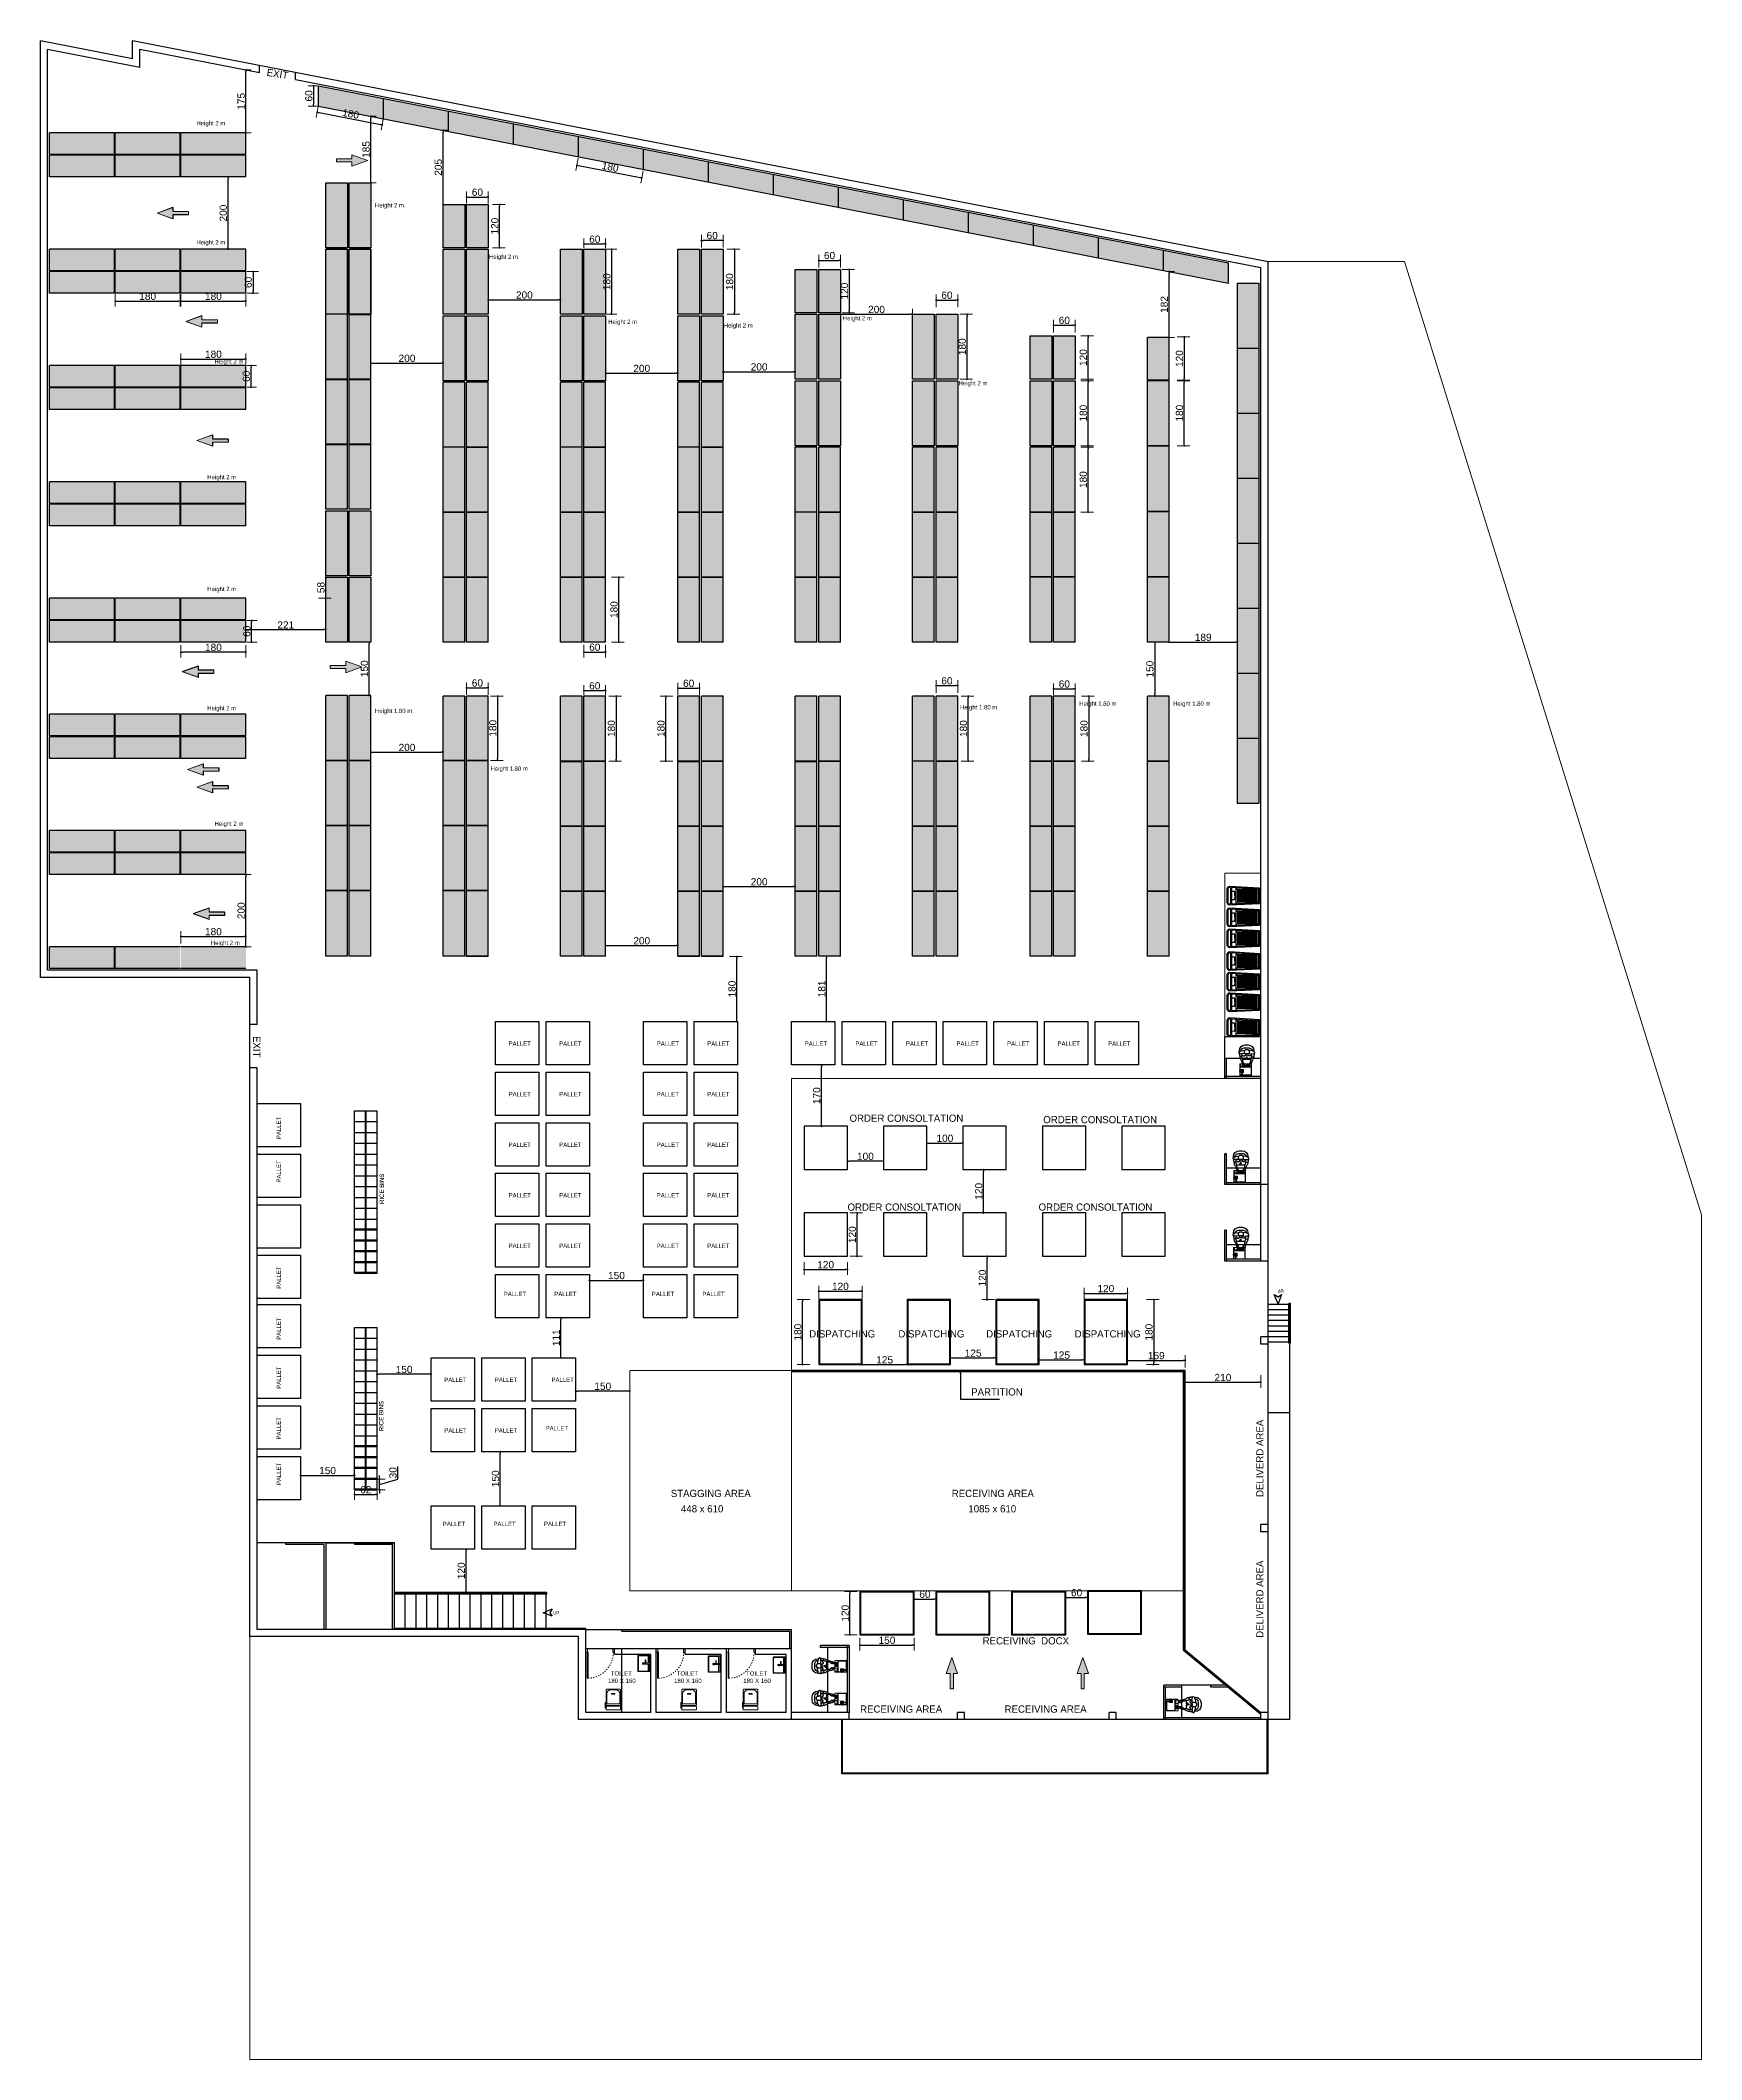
# Model space of a CAD drawing. Header units: centimetres. Extents: x 382474 to 805140, y 51501 to 135682.
# Drawn here: x 401129 to 405728, y 66352 to 71944 of the extents above; entities that cross this region are included whole.
import ezdxf

# ---------------------------------------------------------------- set-up
doc = ezdxf.new("R2010")
doc.units = ezdxf.units.CM
doc.header["$PDMODE"] = 2
doc.header["$PDSIZE"] = -10
doc.linetypes.add('ACAD_ISO03W100', pattern=[30, 12, -18])
doc.layers.add('.', color=7, linetype='Continuous', lineweight=0)
doc.layers.add('SPN-DIM', color=8, linetype='Continuous', lineweight=15)
for name, color, linetype in [('A-DIM', 2, 'Continuous'), ('AR-DOOR', 1, 'Continuous'), ('AR-FURNITURE', 251, 'Continuous'), ('AR-WALL', 7, 'Continuous'), ('D RACK', 7, 'Continuous'), ('ER-ELEVATION-05', 11, 'Continuous'), ('LVI_FLOOR BEDS - GENERAL', 254, 'Continuous'), ('SPN-FURNITURE', 7, 'Continuous')]:
    doc.layers.add(name, color=color, linetype=linetype)
doc.styles.add('ARIAL', font='arial.ttf')
doc.styles.add('DTL RAA50', font='GOTHIC.TTF', dxfattribs={"width": 0.7, "height": 12})
doc.styles.add('TREE', font='arial.ttf')
doc.dimstyles.new('arc', dxfattribs={"dimtxt": 20, "dimasz": 5, "dimexe": 15, "dimexo": 2.5, "dimgap": 3, "dimtad": 1, "dimdec": 0, "dimzin": 0, "dimtxsty": 'TREE', "dimblk": 'DOT', "dimcen": 15, "dimdle": 0.5, "dimclrd": 256, "dimclre": 8, "dimclrt": 256, "dimadec": 0, "dimazin": 0, "dimtfac": 1, "dimtdec": 0, "dimtofl": 0, "dimtmove": 1, "dimatfit": 0, "dimldrblk": 'DOT', "dimfxl": 20, "dimfxlon": 1, "dimtolj": 1, "dimtzin": 0, "dimlwd": -1, "dimlwe": 0, "dimarcsym": 0})

msp = doc.modelspace()

# ---------------------------------------------------------------- texts
at = {"layer": 'A-DIM', "insert": (404554.3, 68485.9), "char_height": 10, "width": 145.947, "attachment_point": 9, "rotation": 180, "style": 'DTL RAA50'}
msp.add_mtext('UP', dxfattribs=at)
at = {"layer": 'A-DIM', "insert": (402564.8, 67584.1), "char_height": 10, "width": 145.947, "attachment_point": 9, "style": 'DTL RAA50'}
msp.add_mtext('UP', dxfattribs=at)
at = {"layer": 'SPN-DIM', "color": 1, "char_height": 20, "attachment_point": 1, "style": 'ARIAL'}
for s, insert, width, rotation in [('{\\fCentury Gothic|b0|i0|c0|p34;EXIT}', (401757.4, 71865.6), 77.458, 350.5377), ('{\\fCentury Gothic|b0|i0|c0|p34;EXIT}', (401757.4, 71865.6), 77.458, 350.5377), ('{\\fCentury Gothic|b0|i0|c0|p34;EXIT}', (401737.6, 69186.5), 77.458, 270), ('{\\fCentury Gothic|b0|i0|c0|p34;DELIVERD AREA}', (404494.8, 67910), 349.832, 90), ('{\\fCentury Gothic|b0|i0|c0|p34;DELIVERD AREA}', (404494.8, 67910), 349.832, 90), ('{\\fCentury Gothic|b0|i0|c0|p34;DELIVERD AREA}', (404494.8, 67520), 349.832, 90)]:
    msp.add_mtext(s, dxfattribs=dict(at, insert=insert, width=width, rotation=rotation))
at = {"layer": 'SPN-DIM', "color": 1, "char_height": 20, "width": 349.832, "attachment_point": 1, "style": 'ARIAL'}
for s, insert in [('{\\fCentury Gothic|b0|i0|c0|p34;ORDER CONSOLTATION}', (403368.9, 68969)), ('{\\fCentury Gothic|b0|i0|c0|p34;ORDER CONSOLTATION}', (403905.3, 68965.1)), ('{\\fCentury Gothic|b0|i0|c0|p34;ORDER CONSOLTATION}', (403363.3, 68722.9)), ('{\\fCentury Gothic|b0|i0|c0|p34;ORDER CONSOLTATION}', (403892.3, 68722.9)), ('{\\fCentury Gothic|b0|i0|c0|p34;DISPATCHING}', (403257.2, 68371.8)), ('{\\fCentury Gothic|b0|i0|c0|p34;DISPATCHING}', (403504.2, 68371.8)), ('{\\fCentury Gothic|b0|i0|c0|p34;DISPATCHING}', (403747.2, 68371.8)), ('{\\fCentury Gothic|b0|i0|c0|p34;DISPATCHING}', (403992.2, 68371.8)), ('{\\fCentury Gothic|b0|i0|c0|p34;PARTITION}', (403705.7, 68210.9)), ('{\\fCentury Gothic|b0|i0|c0|p34;STAGGING AREA}', (402873.9, 67929.9)), ('{\\fCentury Gothic|b0|i0|c0|p34;448 x 610}', (402902.1, 67887.4)), ('{\\fCentury Gothic|b0|i0|c0|p34;RECEIVING AREA}', (403651.9, 67929.9)), ('{\\fCentury Gothic|b0|i0|c0|p34;RECEIVING AREA}', (403651.9, 67929.9)), ('{\\fCentury Gothic|b0|i0|c0|p34;RECEIVING AREA}', (403651.9, 67929.9)), ('{\\fCentury Gothic|b0|i0|c0|p34;1085 x 610}', (403697.9, 67887.4)), ('{\\fCentury Gothic|b0|i0|c0|p34;RECEIVING  DOCX}', (403737.4, 67521.8)), ('{\\fCentury Gothic|b0|i0|c0|p34;RECEIVING AREA}', (403398.1, 67332.8)), ('{\\fCentury Gothic|b0|i0|c0|p34;RECEIVING AREA}', (403798.1, 67332.8)), ('{\\fCentury Gothic|b0|i0|c0|p34;RECEIVING AREA}', (403798.1, 67332.8))]:
    msp.add_mtext(s, dxfattribs=dict(at, insert=insert))
at = {"layer": 'SPN-FURNITURE', "color": 1, "lineweight": 9, "style": 'ARIAL'}
for p in [(402079.6, 68721.7), (402079.9, 68721.3)]:
    msp.add_text('RICE BINS', height=12, rotation=90, dxfattribs=at).set_placement(p)
at = {"layer": 'SPN-FURNITURE', "color": 1, "style": 'ARIAL'}
for p in [(402078.2, 68092.2), (402078.5, 68091.9)]:
    msp.add_text('RICE BINS', height=12, rotation=90, dxfattribs=at).set_placement(p)
at = {"layer": 'SPN-FURNITURE', "color": 0, "style": 'ARIAL'}
for s, p in [('180 X 160', (402700.3, 67395.1, 0)), ('TOILET ', (402707.8, 67415.3, 0)), ('180 X 160', (402883.1, 67395.1, 0)), ('TOILET ', (402890.6, 67415.3, 0)), ('180 X 160', (403074.7, 67395.1, 0)), ('TOILET ', (403082.2, 67415.3, 0))]:
    msp.add_text(s, height=12, dxfattribs=at).set_placement(p)
at = {"layer": 'SPN-FURNITURE', "color": 1, "char_height": 12, "width": 104.523, "attachment_point": 1, "style": 'ARIAL'}
for insert in [(401560.6, 71720.5), (402055, 71493), (401560.6, 71390.5), (402370.6, 71350.5), (402700.6, 71170.5), (403020.6, 71160.5), (403350.6, 71180.5), (401610.6, 71060.5), (403670.6, 71000.5), (401590.6, 70740.5), (401590.6, 70430.5), (401590.6, 70100.5), (401610.6, 69780.5), (401600.6, 69450.5), (401600.6, 69450.5)]:
    msp.add_mtext('{\\fCentury Gothic|b0|i0|c0|p34;Height 2 m}', dxfattribs=dict(at, insert=insert))
at = {"layer": 'SPN-FURNITURE', "color": 1, "char_height": 12, "attachment_point": 1, "style": 'ARIAL'}
for s, insert in [('{\\fCentury Gothic|b0|i0|c0|p34;Height 1.80 m}', (402055, 70093)), ('{\\fCentury Gothic|b0|i0|c0|p34;Height 1.80 m}', (403675, 70103)), ('{\\fCentury Gothic|b0|i0|c0|p34;Height 1.80 m}', (404005, 70113)), ('{\\fCentury Gothic|b0|i0|c0|p34;Height 1.80 m}', (404005, 70113)), ('{\\fCentury Gothic|b0|i0|c0|p34;Height 1.80 m}', (404265, 70113)), ('{\\fCentury Gothic|b0|i0|c0|p34;Height 1.80 m}', (402375, 69933)), ('{\\fCentury Gothic|b0|i0|c0|p34;PALLET}', (402425, 69171.6)), ('{\\fCentury Gothic|b0|i0|c0|p34;PALLET}', (402565, 69171.6)), ('{\\fCentury Gothic|b0|i0|c0|p34;PALLET}', (402835, 69171.6)), ('{\\fCentury Gothic|b0|i0|c0|p34;PALLET}', (402975, 69171.6)), ('{\\fCentury Gothic|b0|i0|c0|p34;PALLET}', (403245, 69171.6)), ('{\\fCentury Gothic|b0|i0|c0|p34;PALLET}', (403385, 69171.6)), ('{\\fCentury Gothic|b0|i0|c0|p34;PALLET}', (403525, 69171.6)), ('{\\fCentury Gothic|b0|i0|c0|p34;PALLET}', (403665, 69171.6)), ('{\\fCentury Gothic|b0|i0|c0|p34;PALLET}', (403805, 69171.6)), ('{\\fCentury Gothic|b0|i0|c0|p34;PALLET}', (403945, 69171.6)), ('{\\fCentury Gothic|b0|i0|c0|p34;PALLET}', (404085, 69171.6)), ('{\\fCentury Gothic|b0|i0|c0|p34;PALLET}', (402425, 69031.6)), ('{\\fCentury Gothic|b0|i0|c0|p34;PALLET}', (402565, 69031.6)), ('{\\fCentury Gothic|b0|i0|c0|p34;PALLET}', (402835, 69031.6)), ('{\\fCentury Gothic|b0|i0|c0|p34;PALLET}', (402975, 69031.6)), ('{\\fCentury Gothic|b0|i0|c0|p34;PALLET}', (402425, 68891.6)), ('{\\fCentury Gothic|b0|i0|c0|p34;PALLET}', (402565, 68891.6)), ('{\\fCentury Gothic|b0|i0|c0|p34;PALLET}', (402835, 68891.6)), ('{\\fCentury Gothic|b0|i0|c0|p34;PALLET}', (402975, 68891.6)), ('{\\fCentury Gothic|b0|i0|c0|p34;PALLET}', (402425, 68751.6)), ('{\\fCentury Gothic|b0|i0|c0|p34;PALLET}', (402565, 68751.6)), ('{\\fCentury Gothic|b0|i0|c0|p34;PALLET}', (402835, 68751.6)), ('{\\fCentury Gothic|b0|i0|c0|p34;PALLET}', (402975, 68751.6)), ('{\\fCentury Gothic|b0|i0|c0|p34;PALLET}', (402425, 68611.6)), ('{\\fCentury Gothic|b0|i0|c0|p34;PALLET}', (402565, 68611.6)), ('{\\fCentury Gothic|b0|i0|c0|p34;PALLET}', (402835, 68611.6)), ('{\\fCentury Gothic|b0|i0|c0|p34;PALLET}', (402975, 68611.6)), ('{\\fCentury Gothic|b0|i0|c0|p34;PALLET}', (402411.5, 68478.2)), ('{\\fCentury Gothic|b0|i0|c0|p34;PALLET}', (402551.5, 68478.2)), ('{\\fCentury Gothic|b0|i0|c0|p34;PALLET}', (402821.5, 68478.2)), ('{\\fCentury Gothic|b0|i0|c0|p34;PALLET}', (402961.5, 68478.2)), ('{\\fCentury Gothic|b0|i0|c0|p34;PALLET}', (402247, 68240.6)), ('{\\fCentury Gothic|b0|i0|c0|p34;PALLET}', (402387, 68240.6)), ('{\\fCentury Gothic|b0|i0|c0|p34;PALLET}', (402543.6, 68240.6)), ('{\\fCentury Gothic|b0|i0|c0|p34;PALLET}', (402247, 68100.6)), ('{\\fCentury Gothic|b0|i0|c0|p34;PALLET}', (402387, 68100.6)), ('{\\fCentury Gothic|b0|i0|c0|p34;PALLET}', (402527.7, 68106.6)), ('{\\fCentury Gothic|b0|i0|c0|p34;PALLET}', (402242.9, 67841.6)), ('{\\fCentury Gothic|b0|i0|c0|p34;PALLET}', (402382.9, 67841.6)), ('{\\fCentury Gothic|b0|i0|c0|p34;PALLET}', (402382.9, 67841.6)), ('{\\fCentury Gothic|b0|i0|c0|p34;PALLET}', (402522.9, 67841.6))]:
    msp.add_mtext(s, dxfattribs=dict(at, insert=insert))
at = {"layer": 'SPN-FURNITURE', "color": 1, "char_height": 12, "attachment_point": 1, "rotation": 90, "style": 'ARIAL'}
for insert in [(401782.6, 68901), (401782.6, 68780.6), (401782.6, 68486.5), (401782.6, 68345.3), (401782.6, 68209.7), (401782.6, 68209.7), (401782.6, 68069.5), (401782.6, 67943.2)]:
    msp.add_mtext('{\\fCentury Gothic|b0|i0|c0|p34;PALLET}', dxfattribs=dict(at, insert=insert))

# ---------------------------------------------------------------- blocks, each defined once
blk = doc.blocks.new('Closet 1')
at = {"layer": 'AR-FURNITURE', "linetype": 'ByBlock', "lineweight": 5}
for p, q in [((-10, -10), (-10, -12.2)), ((10, -10), (10, -12.2))]:
    blk.add_line(p, q, dxfattribs=at)
for points in [[(-19, 0), (19, 0, -0.414214), (20, -1), (20, -9, -0.414214), (19, -10), (-19, -10, -0.414214), (-20, -9), (-20, -1, -0.414214)], [(-17, -12.2), (17, -12.2, -0.414214), (20, -15.2), (20, -54.2, -0.414214), (17, -57.2), (-17, -57.2, -0.414214), (-20, -54.2), (-20, -15.2, -0.414214)], [(-17, -17.2), (17, -17.2, -0.414214), (18, -18.2), (18, -45.2, -0.414214), (8, -55.2), (-8, -55.2, -0.414214), (-18, -45.2), (-18, -18.2, -0.414214)]]:
    blk.add_lwpolyline(points, format="xyb", close=True, dxfattribs=at)
for points in [[(-20.8, -4.4), (-22.7, -4.4), (-22.7, -20.2), (-20.8, -20.2)], [(-4.6, -43.8), (4.6, -43.8), (4.6, -45), (-4.6, -45)]]:
    blk.add_lwpolyline(points, close=True, dxfattribs=at)
blk = doc.blocks.new('wash base 45x60')
at = {"color": 8, "linetype": 'ByBlock', "lineweight": 5}
for p, q in [((30, 0), (-30, 0)), ((-2, 0), (-2, -15.2)), ((2, 0), (2, -22.7)), ((-2, -4.5), (-30, -4.5)), ((-2, -5), (-30, -5)), ((2, -15.2), (-13.4, -15.2)), ((-13.4, -17.2), (-13.4, -15.2)), ((-13.4, -15.9), (-8.4, -15.9)), ((-13.4, -16.4), (-8.4, -16.4)), ((2, -17.2), (-13.4, -17.2)), ((-8.4, -16.4), (-8.4, -15.9)), ((-2, -17.2), (-2, -22.7)), ((2, -22.7), (-2, -22.7)), ((-2, -22.7), (-2, -27.7)), ((2, -27.7), (-2, -27.7)), ((30, -4.5), (2, -4.5)), ((30, -5), (2, -5)), ((2, -22.7), (2, -27.7))]:
    blk.add_line(p, q, dxfattribs=at)
blk.add_lwpolyline([(-30, 0), (30, 0), (30, -43, -0.414214), (28, -45), (-28, -45, -0.414214), (-30, -43)], format="xyb", close=True, dxfattribs=at)
blk.add_lwpolyline([(2, -7), (28, -7), (28, -41, -0.414214), (26, -43), (-26, -43, -0.414214), (-28, -41), (-28, -7), (-2, -7)], format="xyb", dxfattribs=at)
for start, end in [(131.81031, 228.18969), (311.81031, 48.18969)]:
    blk.add_arc((0, -24), 3, start, end, dxfattribs=at)
blk = doc.blocks.new('door123')
at = {"layer": 'AR-DOOR', "color": 251, "linetype": 'ByBlock', "lineweight": 9, "true_color": 0x636466}
for p, q in [((10286.5, 4693.6), (10286.5, 4783.6)), ((10289.5, 4783.6), (10286.5, 4783.6)), ((10289.5, 4693.6), (10289.5, 4783.6)), ((10194.5, 4681.6), (10194.5, 4693.6)), ((10199.5, 4693.6), (10194.5, 4693.6)), ((10199.5, 4693.6), (10199.5, 4690.6)), ((10200.5, 4690.6), (10199.5, 4690.6)), ((10200.5, 4690.6), (10200.5, 4681.6)), ((10286.5, 4693.6), (10289.5, 4693.6)), ((10288.5, 4681.6), (10288.5, 4690.6)), ((10289.5, 4693.6), (10294.5, 4693.6)), ((10289.5, 4690.6), (10289.5, 4693.6)), ((10294.5, 4693.6), (10294.5, 4681.6)), ((10200.5, 4681.6), (10194.5, 4681.6)), ((10294.5, 4681.6), (10288.5, 4681.6))]:
    blk.add_line(p, q, dxfattribs=at)
at = {"layer": 'AR-DOOR', "color": 251, "linetype": 'ACAD_ISO03W100', "lineweight": 9, "ltscale": 0.3, "true_color": 0x636466}
blk.add_line((10288.5, 4690.6), (10289.5, 4690.6), dxfattribs=at)
blk.add_arc((10289.5, 4693.6), 90, 91.90995, 180, dxfattribs=at)
blk = doc.blocks.new('A$Cadff0312')
at = {"layer": 'AR-FURNITURE', "color": 15}
for p, q in [((330, 764), (230, 764)), ((0, 497), (3, 510)), ((7, 484), (0, 497)), ((3, 510), (5, 521)), ((5, 521), (17, 528)), ((15, 473), (7, 484)), ((13, 475), (13, 475)), ((13, 475), (13, 472)), ((13, 472), (13, 469)), ((13, 469), (14, 466)), ((14, 466), (14, 463)), ((14, 463), (14, 460)), ((14, 460), (15, 457)), ((29, 461), (15, 473)), ((15, 457), (15, 454)), ((15, 454), (16, 451)), ((16, 451), (16, 449)), ((16, 449), (16, 446)), ((16, 446), (17, 443)), ((17, 528), (27, 534)), ((17, 443), (17, 440)), ((17, 440), (18, 437)), ((18, 437), (19, 434)), ((19, 434), (19, 431)), ((19, 431), (20, 428)), ((20, 428), (20, 425)), ((20, 425), (21, 422)), ((21, 422), (22, 419)), ((22, 419), (22, 416)), ((22, 416), (23, 413)), ((23, 413), (24, 410)), ((24, 410), (24, 407)), ((24, 407), (25, 404)), ((25, 404), (26, 401)), ((26, 401), (26, 399)), ((26, 399), (27, 396)), ((27, 534), (95, 565)), ((27, 396), (28, 393)), ((28, 393), (28, 390)), ((28, 390), (29, 387)), ((54, 456), (29, 461)), ((29, 461), (29, 461)), ((29, 387), (30, 384)), ((30, 564), (30, 535)), ((30, 384), (30, 381)), ((30, 381), (31, 378)), ((31, 378), (32, 375)), ((32, 375), (32, 372)), ((32, 372), (33, 369)), ((33, 369), (33, 366)), ((33, 366), (34, 363)), ((34, 363), (34, 342)), ((107, 353), (34, 363)), ((34, 342), (37, 320)), ((37, 320), (44, 301)), ((44, 301), (54, 274)), ((196, 462), (54, 456)), ((54, 274), (70, 253)), ((70, 253), (86, 227)), ((86, 227), (96, 204)), ((95, 565), (214, 584)), ((95, 565), (95, 565)), ((96, 204), (99, 178)), ((99, 178), (107, 154)), ((108, 442), (104, 458)), ((104, 395), (107, 416)), ((105, 374), (104, 395)), ((107, 353), (105, 374)), ((107, 416), (108, 442)), ((107, 421), (113, 417)), ((108, 339), (107, 353)), ((107, 154), (110, 147)), ((108, 442), (108, 442)), ((114, 325), (108, 339)), ((110, 147), (116, 141)), ((113, 417), (118, 413)), ((118, 311), (114, 325)), ((116, 141), (118, 133)), ((118, 413), (123, 410)), ((121, 300), (118, 311)), ((118, 133), (149, 154)), ((118, 133), (119, 126)), ((119, 126), (121, 118)), ((126, 291), (121, 300)), ((121, 118), (122, 110)), ((122, 110), (123, 102)), ((123, 410), (128, 406)), ((123, 102), (124, 94)), ((124, 94), (125, 86)), ((125, 86), (126, 78)), ((128, 280), (126, 291)), ((126, 78), (128, 71)), ((128, 406), (133, 403)), ((133, 256), (128, 280)), ((128, 71), (128, 69)), ((128, 69), (129, 68)), ((129, 68), (129, 67)), ((129, 67), (130, 65)), ((130, 65), (130, 64)), ((130, 64), (130, 62)), ((130, 62), (131, 61)), ((131, 264), (259, 264)), ((131, 61), (131, 60)), ((131, 60), (132, 58)), ((132, 58), (132, 57)), ((132, 57), (133, 56)), ((133, 403), (137, 400)), ((134, 231), (133, 256)), ((133, 56), (133, 54)), ((133, 54), (134, 53)), ((138, 207), (134, 231)), ((134, 53), (134, 52)), ((134, 52), (135, 50)), ((135, 50), (136, 49)), ((136, 49), (136, 48)), ((136, 48), (137, 46)), ((137, 400), (141, 397)), ((137, 46), (137, 45)), ((137, 45), (138, 44)), ((141, 189), (138, 207)), ((138, 44), (138, 42)), ((138, 42), (139, 41)), ((139, 41), (139, 40)), ((139, 40), (140, 38)), ((140, 38), (141, 37)), ((141, 397), (145, 395)), ((143, 171), (141, 189)), ((141, 37), (141, 36)), ((141, 36), (142, 34)), ((142, 34), (142, 33)), ((142, 33), (143, 32)), ((149, 154), (143, 171)), ((143, 32), (144, 30)), ((144, 30), (144, 29)), ((144, 29), (145, 28)), ((145, 395), (149, 392)), ((145, 28), (145, 26)), ((145, 26), (146, 25)), ((146, 25), (147, 24)), ((147, 24), (147, 22)), ((147, 22), (148, 21)), ((148, 21), (148, 20)), ((148, 20), (149, 18)), ((149, 392), (153, 390)), ((150, 153), (149, 154)), ((149, 18), (149, 18)), ((149, 18), (149, 18)), ((149, 18), (149, 17)), ((149, 17), (149, 17)), ((149, 17), (150, 16)), ((151, 151), (150, 153)), ((150, 16), (150, 16)), ((150, 16), (150, 16)), ((150, 16), (150, 15)), ((150, 15), (150, 15)), ((150, 15), (150, 14)), ((150, 14), (150, 14)), ((150, 14), (150, 14)), ((150, 14), (150, 13)), ((150, 13), (151, 13)), ((152, 150), (151, 151)), ((151, 13), (151, 12)), ((151, 12), (151, 12)), ((151, 12), (151, 11)), ((151, 11), (151, 11)), ((151, 11), (151, 11)), ((151, 11), (151, 10)), ((151, 10), (151, 10)), ((151, 10), (152, 9)), ((154, 149), (152, 150)), ((152, 9), (152, 9)), ((152, 9), (152, 9)), ((152, 9), (152, 8)), ((152, 8), (152, 8)), ((152, 8), (152, 7)), ((152, 7), (153, 7)), ((153, 390), (156, 388)), ((153, 7), (153, 7)), ((153, 7), (153, 6)), ((153, 6), (153, 6)), ((153, 6), (154, 6)), ((155, 148), (154, 149)), ((154, 6), (154, 6)), ((154, 6), (154, 5)), ((154, 5), (154, 5)), ((154, 5), (155, 5)), ((157, 147), (155, 148)), ((155, 5), (155, 5)), ((155, 5), (156, 5)), ((156, 388), (159, 386)), ((156, 5), (156, 4)), ((156, 4), (157, 4)), ((158, 145), (157, 147)), ((157, 4), (158, 3)), ((159, 144), (158, 145)), ((158, 3), (159, 3)), ((159, 386), (163, 385)), ((160, 143), (159, 144)), ((159, 3), (160, 3)), ((160, 142), (160, 143)), ((160, 143), (160, 143)), ((161, 142), (160, 142)), ((160, 3), (161, 2)), ((161, 141), (161, 142)), ((161, 140), (161, 141)), ((161, 141), (161, 141)), ((162, 140), (161, 140)), ((161, 2), (162, 2)), ((162, 139), (162, 140)), ((162, 138), (162, 139)), ((162, 139), (162, 139)), ((163, 137), (162, 138)), ((162, 2), (163, 2)), ((163, 385), (166, 384)), ((163, 136), (163, 137)), ((163, 137), (163, 137)), ((164, 135), (163, 136)), ((163, 136), (163, 136)), ((163, 2), (164, 1)), ((164, 134), (164, 135)), ((164, 135), (164, 135)), ((165, 133), (164, 134)), ((164, 134), (164, 134)), ((164, 1), (165, 1)), ((165, 132), (165, 133)), ((165, 131), (165, 132)), ((165, 132), (165, 132)), ((166, 130), (165, 131)), ((165, 131), (165, 131)), ((165, 1), (166, 1)), ((166, 384), (169, 383)), ((166, 129), (166, 130)), ((166, 130), (166, 130)), ((167, 128), (166, 129)), ((166, 129), (166, 129)), ((166, 1), (167, 1)), ((167, 127), (167, 128)), ((167, 128), (167, 128)), ((168, 126), (167, 127)), ((167, 1), (168, 1)), ((168, 125), (168, 126)), ((168, 126), (168, 126)), ((169, 124), (168, 125)), ((168, 125), (168, 125)), ((168, 1), (169, 1)), ((169, 383), (171, 382)), ((169, 123), (169, 124)), ((169, 124), (169, 124)), ((170, 123), (169, 123)), ((169, 1), (170, 1)), ((170, 122), (170, 123)), ((171, 122), (170, 122)), ((170, 1), (171, 0)), ((171, 382), (174, 381)), ((171, 121), (171, 122)), ((172, 121), (171, 121)), ((171, 0), (172, 0)), ((172, 120), (172, 121)), ((173, 119), (172, 120)), ((172, 0), (173, 0)), ((174, 118), (173, 119)), ((173, 119), (173, 119)), ((173, 0), (175, 0)), ((174, 381), (177, 381)), ((175, 117), (174, 118)), ((174, 118), (174, 118)), ((176, 116), (175, 117)), ((175, 117), (175, 117)), ((175, 0), (176, 0)), ((177, 115), (176, 116)), ((176, 116), (176, 116)), ((176, 80), (177, 81)), ((176, 79), (176, 80)), ((176, 80), (176, 80)), ((176, 80), (176, 80)), ((176, 78), (176, 79)), ((176, 79), (176, 79)), ((176, 77), (176, 78)), ((176, 76), (176, 77)), ((176, 77), (176, 77)), ((176, 75), (176, 76)), ((177, 74), (176, 75)), ((176, 0), (177, 0)), ((177, 381), (179, 381)), ((178, 115), (177, 115)), ((177, 81), (177, 82)), ((177, 82), (178, 82)), ((177, 81), (177, 81)), ((177, 81), (177, 81)), ((177, 73), (177, 74)), ((177, 74), (177, 74)), ((177, 72), (177, 73)), ((177, 71), (177, 72)), ((177, 70), (177, 71)), ((178, 70), (177, 70)), ((177, 0), (178, 0)), ((178, 114), (178, 115)), ((179, 114), (178, 114)), ((178, 82), (178, 82)), ((178, 82), (179, 82)), ((178, 69), (178, 70)), ((178, 68), (178, 69)), ((178, 67), (178, 68)), ((179, 66), (178, 67)), ((178, 0), (179, 0)), ((179, 381), (182, 381)), ((179, 113), (179, 114)), ((180, 113), (179, 113)), ((179, 82), (179, 82)), ((179, 82), (180, 81)), ((179, 65), (179, 66)), ((179, 66), (179, 66)), ((179, 64), (179, 65)), ((179, 63), (179, 64)), ((180, 63), (179, 63)), ((179, 0), (180, 0)), ((180, 112), (180, 113)), ((181, 112), (180, 112)), ((180, 81), (180, 81)), ((180, 81), (181, 81)), ((180, 62), (180, 63)), ((180, 61), (180, 62)), ((180, 60), (180, 61)), ((180, 61), (180, 61)), ((181, 59), (180, 60)), ((180, 60), (180, 60)), ((180, 0), (181, 0)), ((182, 111), (181, 112)), ((181, 81), (182, 80)), ((181, 58), (181, 59)), ((181, 59), (181, 59)), ((181, 57), (181, 58)), ((182, 56), (181, 57)), ((181, 57), (181, 57)), ((181, 0), (182, 0)), ((182, 381), (185, 381)), ((183, 110), (182, 111)), ((182, 111), (182, 111)), ((182, 80), (183, 79)), ((182, 55), (182, 56)), ((182, 56), (182, 56)), ((183, 54), (182, 55)), ((182, 55), (182, 55)), ((182, 0), (183, 0)), ((184, 109), (183, 110)), ((183, 110), (183, 110)), ((183, 79), (183, 79)), ((183, 79), (184, 78)), ((183, 53), (183, 54)), ((183, 54), (183, 54)), ((184, 52), (183, 53)), ((183, 53), (183, 53)), ((183, 0), (184, 0)), ((185, 108), (184, 109)), ((184, 109), (184, 109)), ((184, 78), (185, 77)), ((184, 51), (184, 52)), ((185, 50), (184, 51)), ((184, 51), (184, 51)), ((184, 0), (186, 0)), ((185, 381), (187, 382)), ((186, 108), (185, 108)), ((185, 77), (185, 76)), ((185, 76), (186, 76)), ((185, 49), (185, 50)), ((185, 50), (185, 50)), ((186, 49), (185, 49)), ((186, 107), (186, 108)), ((187, 107), (186, 107)), ((186, 76), (186, 75)), ((186, 75), (187, 74)), ((186, 48), (186, 49)), ((186, 47), (186, 48)), ((186, 48), (186, 48)), ((187, 47), (186, 47)), ((186, 0), (187, 0)), ((187, 382), (190, 383)), ((187, 106), (187, 107)), ((188, 106), (187, 106)), ((187, 74), (187, 73)), ((187, 73), (187, 72)), ((187, 72), (188, 70)), ((187, 46), (187, 47)), ((188, 45), (187, 46)), ((187, 46), (187, 46)), ((187, 0), (188, 0)), ((188, 105), (188, 106)), ((189, 104), (188, 105)), ((188, 70), (188, 69)), ((188, 69), (188, 68)), ((188, 68), (189, 67)), ((188, 44), (188, 45)), ((188, 45), (188, 45)), ((189, 44), (188, 44)), ((188, 0), (189, 0)), ((190, 103), (189, 104)), ((189, 104), (189, 104)), ((189, 67), (189, 66)), ((189, 66), (189, 65)), ((189, 65), (190, 64)), ((189, 43), (189, 44)), ((189, 42), (189, 43)), ((189, 43), (189, 43)), ((190, 42), (189, 42)), ((189, 0), (190, 0)), ((190, 383), (192, 384)), ((191, 102), (190, 103)), ((190, 103), (190, 103)), ((190, 64), (190, 63)), ((190, 63), (190, 62)), ((190, 62), (191, 61)), ((190, 41), (190, 42)), ((190, 40), (190, 41)), ((191, 39), (190, 40)), ((190, 40), (190, 40)), ((190, 0), (191, 0)), ((191, 101), (191, 102)), ((191, 102), (191, 102)), ((192, 101), (191, 101)), ((191, 61), (191, 60)), ((191, 60), (191, 59)), ((191, 59), (192, 58)), ((191, 39), (191, 39)), ((191, 39), (191, 38)), ((191, 38), (191, 38)), ((191, 38), (191, 37)), ((191, 37), (192, 37)), ((191, 0), (192, 0)), ((192, 384), (195, 385)), ((192, 100), (192, 101)), ((193, 99), (192, 100)), ((192, 100), (192, 100)), ((192, 58), (192, 57)), ((192, 57), (193, 56)), ((192, 37), (192, 36)), ((192, 36), (192, 36)), ((192, 36), (192, 35)), ((192, 35), (192, 35)), ((192, 35), (192, 34)), ((192, 34), (192, 34)), ((192, 34), (192, 33)), ((192, 33), (193, 33)), ((192, 0), (193, 0)), ((196, 528), (193, 506)), ((193, 506), (196, 483)), ((193, 98), (193, 99)), ((193, 99), (193, 99)), ((194, 98), (193, 98)), ((193, 56), (193, 55)), ((193, 55), (194, 54)), ((193, 33), (193, 32)), ((193, 32), (193, 32)), ((193, 32), (193, 31)), ((193, 31), (193, 31)), ((193, 31), (193, 30)), ((193, 30), (193, 30)), ((193, 30), (193, 29)), ((193, 29), (194, 28)), ((193, 0), (194, 0)), ((194, 97), (194, 98)), ((195, 96), (194, 97)), ((194, 97), (194, 97)), ((194, 54), (194, 53)), ((194, 53), (195, 53)), ((194, 28), (194, 28)), ((194, 28), (194, 27)), ((194, 27), (194, 27)), ((194, 27), (194, 26)), ((194, 26), (194, 26)), ((194, 26), (194, 25)), ((194, 25), (195, 25)), ((194, 0), (195, 0)), ((195, 385), (197, 386)), ((195, 95), (195, 96)), ((195, 96), (195, 96)), ((196, 95), (195, 95)), ((195, 53), (195, 52)), ((195, 52), (196, 51)), ((195, 25), (195, 24)), ((195, 24), (195, 24)), ((195, 24), (195, 23)), ((195, 23), (195, 23)), ((195, 23), (196, 22)), ((195, 0), (196, 0)), ((198, 544), (196, 528)), ((196, 483), (196, 461)), ((196, 461), (274, 464)), ((196, 94), (196, 95)), ((196, 93), (196, 94)), ((197, 93), (196, 93)), ((196, 51), (197, 51)), ((196, 22), (196, 22)), ((196, 22), (196, 22)), ((196, 22), (196, 21)), ((196, 21), (197, 21)), ((196, 0), (197, 0)), ((197, 386), (200, 388)), ((197, 92), (197, 93)), ((197, 91), (197, 92)), ((197, 92), (197, 92)), ((198, 91), (197, 91)), ((197, 51), (197, 51)), ((197, 51), (198, 50)), ((197, 21), (197, 20)), ((198, 18), (197, 20)), ((197, 20), (197, 20)), ((197, 0), (199, 0)), ((208, 576), (198, 562)), ((198, 562), (198, 544)), ((198, 90), (198, 91)), ((199, 89), (198, 90)), ((198, 90), (198, 90)), ((198, 50), (199, 50)), ((200, 17), (198, 18)), ((199, 88), (199, 89)), ((199, 89), (199, 89)), ((199, 87), (199, 88)), ((200, 86), (199, 87)), ((199, 87), (199, 87)), ((199, 50), (200, 50)), ((199, 0), (200, 0)), ((360, 664), (200, 664)), ((200, 388), (203, 390)), ((200, 85), (200, 86)), ((200, 86), (200, 86)), ((200, 84), (200, 85)), ((200, 85), (200, 85)), ((201, 83), (200, 84)), ((200, 50), (201, 50)), ((201, 16), (200, 17)), ((200, 0), (201, 1)), ((201, 82), (201, 83)), ((201, 83), (201, 83)), ((201, 81), (201, 82)), ((201, 82), (201, 82)), ((201, 80), (201, 81)), ((201, 79), (201, 80)), ((202, 79), (201, 79)), ((201, 50), (202, 50)), ((202, 15), (201, 16)), ((201, 1), (202, 1)), ((202, 78), (202, 79)), ((202, 77), (202, 78)), ((203, 76), (202, 77)), ((202, 50), (203, 50)), ((203, 14), (202, 15)), ((202, 1), (203, 1)), ((225, 440), (203, 462)), ((203, 390), (206, 392)), ((203, 75), (203, 76)), ((203, 74), (203, 75)), ((203, 73), (203, 74)), ((204, 72), (203, 73)), ((203, 50), (204, 50)), ((204, 13), (203, 14)), ((203, 1), (204, 1)), ((204, 71), (204, 72)), ((204, 70), (204, 71)), ((205, 68), (204, 70)), ((204, 50), (205, 51)), ((204, 50), (204, 50)), ((205, 12), (204, 13)), ((204, 1), (205, 1)), ((205, 67), (205, 68)), ((205, 66), (205, 67)), ((206, 65), (205, 66)), ((205, 51), (206, 52)), ((205, 51), (205, 51)), ((205, 11), (205, 12)), ((206, 10), (205, 11)), ((205, 1), (206, 2)), ((206, 392), (209, 395)), ((206, 64), (206, 65)), ((206, 63), (206, 64)), ((206, 62), (206, 63)), ((207, 61), (206, 62)), ((206, 52), (206, 53)), ((206, 53), (207, 53)), ((206, 52), (206, 52)), ((207, 10), (206, 10)), ((206, 2), (206, 2)), ((206, 2), (207, 2)), ((207, 60), (207, 61)), ((207, 59), (207, 60)), ((207, 58), (207, 59)), ((207, 57), (207, 58)), ((207, 56), (207, 57)), ((207, 55), (207, 56)), ((207, 56), (207, 56)), ((207, 54), (207, 55)), ((207, 53), (207, 54)), ((208, 9), (207, 10)), ((207, 2), (208, 2)), ((240, 606), (208, 576)), ((208, 8), (208, 9)), ((209, 8), (208, 8)), ((208, 2), (209, 3)), ((208, 2), (208, 2)), ((209, 395), (212, 397)), ((209, 7), (209, 8)), ((210, 6), (209, 7)), ((209, 7), (209, 7)), ((209, 3), (209, 3)), ((209, 3), (209, 3)), ((209, 3), (210, 3)), ((210, 5), (210, 6)), ((210, 6), (210, 6)), ((210, 4), (210, 5)), ((210, 5), (210, 5)), ((210, 3), (210, 4)), ((210, 4), (210, 4)), ((210, 4), (210, 4)), ((212, 397), (215, 400)), ((214, 584), (216, 584)), ((215, 400), (218, 403)), ((218, 403), (221, 406)), ((221, 406), (225, 410)), ((225, 440), (225, 440)), ((262, 413), (225, 440)), ((225, 410), (229, 414)), ((229, 414), (233, 418)), ((233, 418), (237, 422)), ((237, 422), (242, 427)), ((274, 606), (240, 606)), ((240, 606), (240, 606)), ((259, 264), (260, 268)), ((260, 272), (261, 274)), ((260, 268), (260, 272)), ((261, 277), (262, 280)), ((261, 274), (261, 277)), ((269, 411), (262, 413)), ((262, 284), (263, 288)), ((262, 280), (262, 284)), ((263, 288), (264, 292)), ((264, 292), (265, 297)), ((265, 297), (266, 302)), ((266, 302), (267, 307)), ((267, 307), (268, 312)), ((268, 312), (270, 318)), ((269, 411), (269, 411)), ((280, 411), (269, 411)), ((270, 318), (271, 325)), ((271, 325), (272, 333)), ((272, 333), (273, 342)), ((273, 342), (274, 352)), ((308, 606), (274, 606)), ((274, 464), (353, 461)), ((274, 352), (274, 363)), ((274, 363), (275, 352)), ((275, 352), (276, 341)), ((276, 341), (277, 332)), ((277, 332), (278, 324)), ((278, 324), (279, 316)), ((279, 316), (280, 310)), ((286, 413), (280, 411)), ((280, 411), (280, 411)), ((280, 310), (282, 303)), ((282, 303), (283, 297)), ((283, 297), (285, 290)), ((285, 290), (287, 276)), ((324, 440), (286, 413)), ((287, 276), (289, 264)), ((289, 264), (417, 264)), ((312, 422), (306, 427)), ((341, 576), (308, 606)), ((308, 606), (308, 606)), ((316, 418), (312, 422)), ((320, 414), (316, 418)), ((323, 410), (320, 414)), ((327, 406), (323, 410)), ((345, 462), (324, 440)), ((324, 440), (324, 440)), ((330, 403), (327, 406)), ((334, 400), (330, 403)), ((335, 583), (333, 583)), ((337, 397), (334, 400)), ((453, 565), (335, 583)), ((340, 395), (337, 397)), ((339, 6), (339, 7)), ((339, 7), (340, 7)), ((339, 5), (339, 6)), ((339, 6), (339, 6)), ((339, 4), (339, 5)), ((339, 5), (339, 5)), ((339, 3), (339, 4)), ((339, 4), (339, 4)), ((339, 4), (339, 4)), ((340, 3), (339, 3)), ((339, 3), (339, 3)), ((343, 392), (340, 395)), ((340, 8), (341, 9)), ((340, 7), (340, 8)), ((340, 8), (340, 8)), ((340, 2), (340, 3)), ((340, 3), (340, 3)), ((341, 2), (340, 2)), ((350, 562), (341, 576)), ((341, 58), (342, 59)), ((341, 57), (341, 58)), ((341, 56), (341, 57)), ((341, 55), (341, 56)), ((341, 56), (341, 56)), ((342, 54), (341, 55)), ((341, 9), (342, 10)), ((342, 2), (341, 2)), ((341, 2), (341, 2)), ((342, 63), (343, 64)), ((342, 62), (342, 63)), ((342, 61), (342, 62)), ((342, 60), (342, 61)), ((342, 59), (342, 60)), ((342, 53), (342, 54)), ((342, 52), (342, 53)), ((342, 53), (342, 53)), ((343, 52), (342, 52)), ((342, 10), (343, 11)), ((342, 10), (342, 10)), ((343, 2), (342, 2)), ((346, 390), (343, 392)), ((343, 67), (344, 68)), ((343, 66), (343, 67)), ((343, 65), (343, 66)), ((343, 64), (343, 65)), ((343, 51), (343, 52)), ((344, 51), (343, 51)), ((343, 11), (344, 12)), ((344, 1), (343, 2)), ((344, 71), (345, 72)), ((344, 70), (344, 71)), ((344, 68), (344, 70)), ((344, 50), (344, 51)), ((345, 50), (344, 50)), ((344, 12), (345, 13)), ((345, 1), (344, 1)), ((345, 74), (346, 75)), ((345, 73), (345, 74)), ((345, 72), (345, 73)), ((346, 50), (345, 50)), ((345, 13), (346, 14)), ((346, 1), (345, 1)), ((345, 1), (345, 1)), ((348, 388), (346, 390)), ((346, 77), (347, 78)), ((346, 76), (346, 77)), ((346, 75), (346, 76)), ((347, 50), (346, 50)), ((346, 50), (346, 50)), ((346, 14), (347, 15)), ((347, 1), (346, 1)), ((347, 81), (348, 82)), ((347, 80), (347, 81)), ((347, 79), (347, 80)), ((347, 78), (347, 79)), ((347, 79), (347, 79)), ((348, 50), (347, 50)), ((347, 15), (348, 16)), ((349, 0), (347, 1)), ((351, 386), (348, 388)), ((348, 85), (349, 86)), ((348, 84), (348, 85)), ((348, 85), (348, 85)), ((348, 83), (348, 84)), ((348, 82), (348, 83)), ((348, 83), (348, 83)), ((348, 82), (348, 82)), ((349, 50), (348, 50)), ((348, 16), (349, 17)), ((349, 87), (350, 88)), ((349, 86), (349, 87)), ((349, 87), (349, 87)), ((349, 86), (349, 86)), ((350, 50), (349, 50)), ((349, 17), (350, 18)), ((350, 0), (349, 0)), ((351, 544), (350, 562)), ((350, 89), (350, 90)), ((350, 90), (351, 90)), ((350, 88), (350, 89)), ((350, 89), (350, 89)), ((351, 51), (350, 50)), ((350, 18), (351, 20)), ((351, 0), (350, 0)), ((353, 528), (351, 544)), ((354, 385), (351, 386)), ((351, 91), (351, 92)), ((351, 92), (352, 92)), ((351, 90), (351, 91)), ((351, 91), (351, 91)), ((352, 51), (351, 51)), ((352, 20), (351, 20)), ((352, 0), (351, 0)), ((352, 94), (353, 95)), ((352, 93), (352, 94)), ((352, 92), (352, 93)), ((352, 93), (352, 93)), ((353, 51), (352, 51)), ((353, 22), (352, 22)), ((352, 22), (352, 21)), ((352, 21), (352, 21)), ((352, 21), (352, 20)), ((353, 0), (352, 0)), ((355, 506), (353, 528)), ((353, 483), (355, 506)), ((353, 461), (353, 483)), ((353, 462), (494, 456)), ((353, 95), (353, 96)), ((353, 96), (354, 96)), ((353, 95), (353, 95)), ((354, 53), (353, 52)), ((353, 52), (353, 51)), ((354, 24), (353, 23)), ((353, 23), (353, 23)), ((353, 23), (353, 22)), ((353, 22), (353, 22)), ((354, 0), (353, 0)), ((356, 384), (354, 385)), ((354, 97), (355, 98)), ((354, 96), (354, 97)), ((354, 97), (354, 97)), ((355, 54), (354, 53)), ((354, 53), (354, 53)), ((355, 27), (354, 26)), ((354, 26), (354, 26)), ((354, 26), (354, 25)), ((354, 25), (354, 25)), ((354, 25), (354, 24)), ((354, 24), (354, 24)), ((355, 0), (354, 0)), ((355, 98), (355, 99)), ((355, 99), (356, 99)), ((355, 98), (355, 98)), ((356, 56), (355, 55)), ((355, 55), (355, 54)), ((356, 31), (355, 31)), ((355, 31), (355, 30)), ((355, 30), (355, 30)), ((355, 30), (355, 29)), ((355, 29), (355, 28)), ((355, 28), (355, 28)), ((355, 28), (355, 27)), ((355, 27), (355, 27)), ((356, 0), (355, 0)), ((359, 383), (356, 384)), ((356, 100), (357, 101)), ((356, 99), (356, 100)), ((356, 100), (356, 100)), ((357, 58), (356, 57)), ((356, 57), (356, 56)), ((357, 35), (356, 35)), ((356, 35), (356, 34)), ((356, 34), (356, 34)), ((356, 34), (356, 33)), ((356, 33), (356, 33)), ((356, 33), (356, 32)), ((356, 32), (356, 32)), ((356, 32), (356, 31)), ((358, 0), (356, 0)), ((357, 101), (358, 102)), ((357, 101), (357, 101)), ((358, 61), (357, 60)), ((357, 60), (357, 59)), ((357, 59), (357, 58)), ((358, 39), (357, 38)), ((357, 38), (357, 38)), ((357, 38), (357, 37)), ((357, 37), (357, 37)), ((357, 37), (357, 36)), ((357, 36), (357, 36)), ((357, 36), (357, 35)), ((358, 102), (358, 103)), ((358, 103), (359, 103)), ((358, 102), (358, 102)), ((359, 64), (358, 63)), ((358, 63), (358, 62)), ((358, 62), (358, 61)), ((358, 40), (359, 41)), ((358, 39), (358, 40)), ((358, 40), (358, 40)), ((358, 39), (358, 39)), ((359, 0), (358, 0)), ((361, 382), (359, 383)), ((359, 103), (359, 104)), ((359, 104), (360, 104)), ((360, 67), (359, 66)), ((359, 66), (359, 65)), ((359, 65), (359, 64)), ((359, 42), (359, 43)), ((359, 43), (360, 43)), ((359, 41), (359, 42)), ((359, 42), (359, 42)), ((360, 0), (359, 0)), ((360, 105), (361, 106)), ((360, 104), (360, 105)), ((361, 70), (360, 69)), ((360, 69), (360, 68)), ((360, 68), (360, 67)), ((360, 44), (361, 45)), ((360, 43), (360, 44)), ((360, 44), (360, 44)), ((361, 0), (360, 0)), ((364, 381), (361, 382)), ((361, 106), (362, 107)), ((361, 106), (361, 106)), ((362, 73), (361, 72)), ((361, 72), (361, 70)), ((361, 46), (362, 47)), ((361, 45), (361, 46)), ((361, 46), (361, 46)), ((361, 45), (361, 45)), ((362, 0), (361, 0)), ((362, 107), (363, 108)), ((362, 107), (362, 107)), ((363, 76), (362, 75)), ((362, 75), (362, 74)), ((362, 74), (362, 73)), ((362, 47), (362, 48)), ((362, 48), (363, 48)), ((362, 47), (362, 47)), ((363, 0), (362, 0)), ((363, 108), (364, 109)), ((363, 108), (363, 108)), ((364, 77), (363, 76)), ((363, 76), (363, 76)), ((363, 49), (364, 50)), ((363, 48), (363, 49)), ((363, 49), (363, 49)), ((364, 0), (363, 0)), ((367, 381), (364, 381)), ((364, 109), (365, 109)), ((365, 78), (364, 77)), ((364, 50), (364, 51)), ((364, 51), (365, 51)), ((364, 50), (364, 50)), ((365, 0), (364, 0)), ((365, 109), (365, 110)), ((365, 110), (366, 110)), ((366, 79), (365, 79)), ((365, 79), (365, 78)), ((365, 53), (366, 54)), ((365, 52), (365, 53)), ((365, 53), (365, 53)), ((365, 51), (365, 52)), ((366, 0), (365, 0)), ((366, 110), (366, 111)), ((366, 111), (367, 111)), ((367, 80), (366, 79)), ((366, 55), (367, 56)), ((366, 54), (366, 55)), ((366, 55), (366, 55)), ((366, 54), (366, 54)), ((367, 0), (366, 0)), ((369, 381), (367, 381)), ((367, 111), (367, 112)), ((367, 112), (368, 112)), ((368, 81), (367, 81)), ((367, 81), (367, 80)), ((367, 57), (368, 58)), ((367, 56), (367, 57)), ((367, 57), (367, 57)), ((367, 56), (367, 56)), ((369, 0), (367, 0)), ((368, 112), (369, 113)), ((369, 81), (368, 81)), ((368, 60), (368, 61)), ((368, 61), (369, 61)), ((368, 59), (368, 60)), ((368, 60), (368, 60)), ((368, 58), (368, 59)), ((368, 59), (368, 59)), ((372, 381), (369, 381)), ((369, 113), (370, 114)), ((369, 113), (369, 113)), ((370, 82), (369, 82)), ((369, 82), (369, 81)), ((369, 64), (370, 65)), ((369, 63), (369, 64)), ((369, 62), (369, 63)), ((369, 63), (369, 63)), ((369, 61), (369, 62)), ((370, 0), (369, 0)), ((370, 114), (371, 115)), ((370, 114), (370, 114)), ((371, 82), (370, 82)), ((370, 82), (370, 82)), ((370, 68), (371, 69)), ((370, 67), (370, 68)), ((370, 66), (370, 67)), ((370, 65), (370, 66)), ((370, 66), (370, 66)), ((371, 0), (370, 0)), ((371, 115), (372, 116)), ((371, 115), (371, 115)), ((371, 81), (371, 82)), ((371, 82), (371, 82)), ((372, 81), (371, 81)), ((371, 72), (372, 73)), ((371, 71), (371, 72)), ((371, 70), (371, 71)), ((371, 69), (371, 70)), ((371, 70), (371, 70)), ((372, 0), (371, 0)), ((374, 381), (372, 381)), ((372, 116), (373, 116)), ((372, 80), (372, 81)), ((372, 81), (372, 81)), ((372, 79), (372, 80)), ((372, 80), (372, 80)), ((372, 80), (372, 80)), ((372, 78), (372, 79)), ((372, 79), (372, 79)), ((372, 77), (372, 78)), ((372, 76), (372, 77)), ((372, 77), (372, 77)), ((372, 75), (372, 76)), ((372, 74), (372, 75)), ((372, 73), (372, 74)), ((372, 74), (372, 74)), ((373, 0), (372, 0)), ((373, 116), (373, 117)), ((373, 117), (374, 117)), ((374, 0), (373, 0)), ((377, 382), (374, 381)), ((374, 117), (374, 118)), ((374, 118), (375, 118)), ((375, 0), (374, 0)), ((375, 118), (375, 119)), ((375, 119), (376, 119)), ((376, 0), (375, 0)), ((376, 120), (377, 121)), ((376, 119), (376, 120)), ((377, 0), (376, 0)), ((380, 383), (377, 382)), ((377, 121), (378, 122)), ((377, 121), (377, 121)), ((378, 1), (377, 0)), ((378, 122), (379, 123)), ((378, 122), (378, 122)), ((379, 1), (378, 1)), ((379, 123), (379, 124)), ((379, 124), (380, 124)), ((379, 123), (379, 123)), ((380, 1), (379, 1)), ((383, 384), (380, 383)), ((380, 125), (381, 126)), ((380, 124), (380, 125)), ((380, 125), (380, 125)), ((381, 1), (380, 1)), ((381, 127), (382, 128)), ((381, 126), (381, 127)), ((381, 126), (381, 126)), ((383, 1), (381, 1)), ((382, 129), (383, 130)), ((382, 128), (382, 129)), ((382, 129), (382, 129)), ((382, 128), (382, 128)), ((386, 385), (383, 384)), ((383, 131), (384, 132)), ((383, 130), (383, 131)), ((383, 131), (383, 131)), ((383, 130), (383, 130)), ((384, 1), (383, 1)), ((384, 134), (385, 135)), ((384, 133), (384, 134)), ((384, 134), (384, 134)), ((384, 132), (384, 133)), ((384, 132), (384, 132)), ((385, 1), (384, 1)), ((385, 136), (386, 137)), ((385, 135), (385, 136)), ((385, 136), (385, 136)), ((385, 135), (385, 135)), ((386, 2), (385, 1)), ((389, 386), (386, 385)), ((386, 138), (386, 139)), ((386, 139), (387, 139)), ((386, 137), (386, 138)), ((386, 137), (386, 137)), ((387, 2), (386, 2)), ((387, 140), (387, 141)), ((387, 141), (388, 141)), ((387, 139), (387, 140)), ((387, 140), (387, 140)), ((388, 2), (387, 2)), ((388, 142), (389, 143)), ((388, 141), (388, 142)), ((388, 142), (388, 142)), ((389, 3), (388, 2)), ((392, 388), (389, 386)), ((389, 144), (390, 145)), ((389, 143), (389, 144)), ((389, 143), (389, 143)), ((390, 3), (389, 3)), ((390, 145), (392, 147)), ((391, 3), (390, 3)), ((392, 4), (391, 3)), ((396, 390), (392, 388)), ((392, 147), (393, 148)), ((393, 4), (392, 4)), ((393, 148), (395, 149)), ((394, 5), (393, 5)), ((393, 5), (393, 5)), ((393, 5), (393, 4)), ((395, 6), (394, 5)), ((394, 5), (394, 5)), ((394, 5), (394, 5)), ((395, 149), (396, 150)), ((396, 7), (395, 6)), ((395, 6), (395, 6)), ((395, 6), (395, 6)), ((395, 6), (395, 6)), ((399, 392), (396, 390)), ((396, 150), (398, 151)), ((397, 9), (396, 8)), ((396, 8), (396, 8)), ((396, 8), (396, 7)), ((396, 7), (396, 7)), ((396, 7), (396, 7)), ((398, 11), (397, 11)), ((397, 11), (397, 11)), ((397, 11), (397, 10)), ((397, 10), (397, 10)), ((397, 10), (397, 9)), ((397, 9), (397, 9)), ((397, 9), (397, 9)), ((398, 151), (399, 153)), ((399, 15), (398, 15)), ((398, 15), (398, 14)), ((398, 14), (398, 14)), ((398, 14), (398, 14)), ((398, 14), (398, 13)), ((398, 13), (398, 13)), ((398, 13), (398, 12)), ((398, 12), (398, 12)), ((398, 12), (398, 11)), ((403, 395), (399, 392)), ((399, 153), (400, 154)), ((400, 18), (399, 18)), ((399, 18), (399, 17)), ((399, 17), (399, 17)), ((399, 17), (399, 16)), ((399, 16), (399, 16)), ((399, 16), (399, 16)), ((399, 16), (399, 15)), ((400, 154), (405, 171)), ((431, 133), (400, 154)), ((401, 21), (400, 20)), ((400, 20), (400, 18)), ((400, 18), (400, 18)), ((402, 24), (401, 22)), ((401, 22), (401, 21)), ((403, 25), (402, 24)), ((407, 397), (403, 395)), ((404, 28), (403, 26)), ((403, 26), (403, 25)), ((405, 30), (404, 29)), ((404, 29), (404, 28)), ((405, 171), (407, 189)), ((406, 33), (405, 32)), ((405, 32), (405, 30)), ((407, 34), (406, 33)), ((411, 400), (407, 397)), ((407, 189), (410, 207)), ((408, 37), (407, 36)), ((407, 36), (407, 34)), ((409, 40), (408, 38)), ((408, 38), (408, 37)), ((410, 41), (409, 40)), ((410, 207), (414, 231)), ((411, 44), (410, 42)), ((410, 42), (410, 41)), ((416, 403), (411, 400)), ((412, 46), (411, 45)), ((411, 45), (411, 44)), ((413, 49), (412, 48)), ((412, 48), (412, 46)), ((414, 50), (413, 49)), ((414, 231), (416, 256)), ((415, 53), (414, 52)), ((414, 52), (414, 50)), ((416, 56), (415, 54)), ((415, 54), (415, 53)), ((420, 406), (416, 403)), ((416, 256), (421, 280)), ((417, 58), (416, 57)), ((416, 57), (416, 56)), ((418, 61), (417, 60)), ((417, 60), (417, 58)), ((419, 65), (418, 64)), ((418, 64), (418, 62)), ((418, 62), (418, 61)), ((420, 68), (419, 67)), ((419, 67), (419, 65)), ((425, 410), (420, 406)), ((421, 71), (420, 69)), ((420, 69), (420, 68)), ((421, 280), (423, 291)), ((422, 78), (421, 71)), ((424, 86), (422, 78)), ((423, 291), (428, 300)), ((425, 94), (424, 86)), ((430, 413), (425, 410)), ((426, 102), (425, 94)), ((427, 110), (426, 102)), ((428, 118), (427, 110)), ((428, 300), (431, 311)), ((429, 126), (428, 118)), ((431, 133), (429, 126)), ((436, 417), (430, 413)), ((431, 311), (435, 325)), ((433, 141), (431, 133)), ((439, 147), (433, 141)), ((435, 325), (440, 339)), ((441, 421), (436, 417)), ((441, 154), (439, 147)), ((440, 442), (445, 458)), ((441, 416), (440, 442)), ((440, 442), (440, 442)), ((440, 339), (441, 353)), ((445, 395), (441, 416)), ((441, 353), (444, 374)), ((441, 353), (515, 363)), ((449, 178), (441, 154)), ((444, 374), (445, 395)), ((452, 204), (449, 178)), ((462, 227), (452, 204)), ((522, 534), (453, 565)), ((453, 565), (453, 565)), ((478, 253), (462, 227)), ((494, 274), (478, 253)), ((494, 456), (500, 456)), ((504, 301), (494, 274)), ((500, 456), (510, 461)), ((500, 456), (500, 456)), ((512, 320), (504, 301)), ((510, 461), (518, 465)), ((514, 342), (512, 320)), ((515, 363), (514, 342)), ((516, 369), (515, 366)), ((515, 366), (515, 363)), ((517, 375), (516, 372)), ((516, 372), (516, 369)), ((518, 381), (517, 378)), ((517, 378), (517, 375)), ((518, 465), (528, 466)), ((519, 384), (518, 381)), ((520, 390), (519, 387)), ((519, 387), (519, 384)), ((521, 393), (520, 390)), ((522, 399), (521, 396)), ((521, 396), (521, 393)), ((532, 528), (522, 534)), ((523, 401), (522, 399)), ((524, 407), (523, 404)), ((523, 404), (523, 401)), ((525, 410), (524, 407)), ((526, 416), (525, 413)), ((525, 413), (525, 410)), ((527, 419), (526, 416)), ((528, 425), (527, 422)), ((527, 422), (527, 419)), ((528, 530), (530, 564)), ((528, 466), (534, 473)), ((529, 428), (528, 425)), ((530, 434), (529, 431)), ((529, 431), (529, 428)), ((531, 440), (530, 437)), ((530, 437), (530, 434)), ((532, 443), (531, 440)), ((544, 521), (532, 528)), ((533, 449), (532, 446)), ((532, 446), (532, 443)), ((534, 457), (533, 454)), ((533, 454), (533, 451)), ((533, 451), (533, 449)), ((534, 473), (542, 484)), ((535, 466), (534, 463)), ((534, 463), (534, 460)), ((534, 460), (534, 457)), ((535, 475), (535, 475)), ((535, 475), (535, 472)), ((535, 472), (535, 469)), ((535, 469), (535, 466)), ((542, 484), (549, 497)), ((546, 510), (544, 521)), ((549, 497), (546, 510))]:
    blk.add_line(p, q, dxfattribs=at)
blk.add_circle((305, 297), 19, dxfattribs=at)
for centre, radius, start, end in [((230, 564), 200, 90, 180), ((330, 564), 200, 0, 90), ((200, 544), 120, 90, 173.30773), ((360, 544), 120, 4.17464, 90)]:
    blk.add_arc(centre, radius, start, end, dxfattribs=at)
blk = doc.blocks.new('_Dot')
at = {"color": 0, "linetype": 'ByBlock', "lineweight": -2}
blk.add_line((-0.5, 0), (-1, 0), dxfattribs=at)
at = {"color": 0, "linetype": 'ByBlock', "lineweight": -3, "const_width": 0.5}
blk.add_lwpolyline([(-0.25, 0, 1), (0.25, 0, 1)], format="xyb", close=True, dxfattribs=at)
blk = doc.blocks.new('*D333')
at = {"color": 8, "lineweight": 0, "transparency": 16777216}
for p, q in [((402063.1, 67959.7), (402082.9, 67959.7)), ((402063.1, 67929.7), (402082.9, 67929.7))]:
    blk.add_line(p, q, dxfattribs=at)
at = {"transparency": 16777216}
for p, q in [((402067.9, 67964.7), (402067.9, 67969.7)), ((402067.9, 67944.7), (402118, 67959.8)), ((402067.9, 67929.7), (402067.9, 67959.7)), ((402118, 67959.8), (402118, 67994.4)), ((402067.9, 67924.7), (402067.9, 67919.7))]:
    blk.add_line(p, q, dxfattribs=at)
at = {"layer": 'Defpoints', "color": 0, "transparency": 16777216}
for p in [(402060.6, 67959.7), (402067.9, 67959.7), (402060.6, 67929.7)]:
    blk.add_point(p, dxfattribs=at)
at = {"transparency": 16777216, "xscale": 5, "yscale": 5, "zscale": 5}
for p, rotation in [((402067.9, 67959.7), 270), ((402067.9, 67929.7), 90)]:
    blk.add_blockref('_Dot', p, dxfattribs=dict(at, rotation=rotation))
at = {"transparency": 16777216, "insert": (402104.8, 67977.1), "char_height": 20, "attachment_point": 5, "rotation": 90, "style": 'TREE'}
blk.add_mtext('\\A1;30', dxfattribs=at)
blk = doc.blocks.new('*D334')
at = {"color": 8, "lineweight": 0, "transparency": 16777216}
for p, q in [((401998.6, 67927.2), (401998.6, 67901.8)), ((402060.6, 67927.2), (402060.6, 67901.8))]:
    blk.add_line(p, q, dxfattribs=at)
at = {"transparency": 16777216}
blk.add_line((402003.6, 67916.8), (402055.6, 67916.8), dxfattribs=at)
at = {"layer": 'Defpoints', "color": 0, "transparency": 16777216}
for p in [(401998.6, 67929.7), (402060.6, 67929.7), (402060.6, 67916.8)]:
    blk.add_point(p, dxfattribs=at)
at = {"transparency": 16777216, "xscale": 5, "yscale": 5, "zscale": 5, "rotation": 180}
blk.add_blockref('_Dot', (401998.6, 67916.8), dxfattribs=at)
at = {"transparency": 16777216, "xscale": 5, "yscale": 5, "zscale": 5}
blk.add_blockref('_Dot', (402060.6, 67916.8), dxfattribs=at)
at = {"transparency": 16777216, "insert": (402029.6, 67930), "char_height": 20, "attachment_point": 5, "style": 'TREE'}
blk.add_mtext('\\A1;62', dxfattribs=at)
blk = doc.blocks.new('*D318')
at = {"color": 8, "lineweight": 0, "transparency": 16777216}
for p, q in [((402421.9, 68035.5), (402386.9, 68035.5)), ((402421.9, 67885.5), (402386.9, 67885.5))]:
    blk.add_line(p, q, dxfattribs=at)
at = {"transparency": 16777216}
blk.add_line((402401.9, 67890.5), (402401.9, 68030.5), dxfattribs=at)
at = {"layer": 'Defpoints', "color": 0, "transparency": 16777216}
for p in [(402401.9, 68035.5), (402610.6, 68035.5), (402610.6, 67885.5)]:
    blk.add_point(p, dxfattribs=at)
at = {"transparency": 16777216, "xscale": 5, "yscale": 5, "zscale": 5}
for p, rotation in [((402401.9, 68035.5), 90), ((402401.9, 67885.5), 270)]:
    blk.add_blockref('_Dot', p, dxfattribs=dict(at, rotation=rotation))
at = {"transparency": 16777216, "insert": (402388.7, 67960.5), "char_height": 20, "attachment_point": 5, "rotation": 90, "style": 'TREE'}
blk.add_mtext('\\A1;150', dxfattribs=at)
blk = doc.blocks.new('*D335')
at = {"color": 8, "lineweight": 0, "transparency": 16777216}
for p, q in [((402327.1, 67765.5), (402292.1, 67765.5)), ((402327.1, 67646), (402292.1, 67646))]:
    blk.add_line(p, q, dxfattribs=at)
at = {"transparency": 16777216}
blk.add_line((402307.1, 67651), (402307.1, 67760.5), dxfattribs=at)
at = {"layer": 'Defpoints', "color": 0, "transparency": 16777216}
for p in [(402307.1, 67765.5), (402610.6, 67765.5), (402531.1, 67646)]:
    blk.add_point(p, dxfattribs=at)
at = {"transparency": 16777216, "xscale": 5, "yscale": 5, "zscale": 5}
for p, rotation in [((402307.1, 67765.5), 90), ((402307.1, 67646), 270)]:
    blk.add_blockref('_Dot', p, dxfattribs=dict(at, rotation=rotation))
at = {"transparency": 16777216, "insert": (402293.9, 67705.8), "char_height": 20, "attachment_point": 5, "rotation": 90, "style": 'TREE'}
blk.add_mtext('\\A1;120', dxfattribs=at)
blk = doc.blocks.new('*D336')
at = {"color": 8, "lineweight": 0, "transparency": 16777216}
for p, q in [((401668.2, 71565.5), (401633.2, 71565.5)), ((401668.2, 71365.5), (401633.2, 71365.5))]:
    blk.add_line(p, q, dxfattribs=at)
at = {"transparency": 16777216}
blk.add_line((401648.2, 71370.5), (401648.2, 71560.5), dxfattribs=at)
at = {"layer": 'Defpoints', "color": 0, "transparency": 16777216}
for p in [(401648.2, 71565.5), (401697.6, 71565.5), (401697.6, 71365.5)]:
    blk.add_point(p, dxfattribs=at)
at = {"transparency": 16777216, "xscale": 5, "yscale": 5, "zscale": 5}
for p, rotation in [((401648.2, 71565.5), 90), ((401648.2, 71365.5), 270)]:
    blk.add_blockref('_Dot', p, dxfattribs=dict(at, rotation=rotation))
at = {"transparency": 16777216, "insert": (401635, 71465.5), "char_height": 20, "attachment_point": 5, "rotation": 90, "style": 'TREE'}
blk.add_mtext('\\A1;200', dxfattribs=at)
blk = doc.blocks.new('*D337')
at = {"color": 8, "lineweight": 0, "transparency": 16777216}
for p, q in [((401697.6, 69633.5), (401712.6, 69633.5)), ((401697.6, 69433.5), (401712.6, 69433.5))]:
    blk.add_line(p, q, dxfattribs=at)
at = {"transparency": 16777216}
blk.add_line((401697.6, 69438.5), (401697.6, 69628.5), dxfattribs=at)
at = {"layer": 'Defpoints', "color": 0, "transparency": 16777216}
for p in [(401697.6, 69633.5), (401697.6, 69633.5), (401697.6, 69433.5)]:
    blk.add_point(p, dxfattribs=at)
at = {"transparency": 16777216, "xscale": 5, "yscale": 5, "zscale": 5}
for p, rotation in [((401697.6, 69633.5), 90), ((401697.6, 69433.5), 270)]:
    blk.add_blockref('_Dot', p, dxfattribs=dict(at, rotation=rotation))
at = {"transparency": 16777216, "insert": (401684.4, 69533.5), "char_height": 20, "attachment_point": 5, "rotation": 90, "style": 'TREE'}
blk.add_mtext('\\A1;200', dxfattribs=at)
blk = doc.blocks.new('*D338')
at = {"color": 8, "lineweight": 0, "transparency": 16777216}
for p, q in [((401697.6, 71862.3), (401712.6, 71862.3)), ((401697.6, 71687.5), (401712.6, 71687.5))]:
    blk.add_line(p, q, dxfattribs=at)
at = {"transparency": 16777216}
blk.add_line((401697.6, 71692.5), (401697.6, 71857.3), dxfattribs=at)
at = {"layer": 'Defpoints', "color": 0, "transparency": 16777216}
for p in [(401697.6, 71862.3), (401697.6, 71862.3), (401697.6, 71687.5)]:
    blk.add_point(p, dxfattribs=at)
at = {"transparency": 16777216, "xscale": 5, "yscale": 5, "zscale": 5}
for p, rotation in [((401697.6, 71862.3), 90), ((401697.6, 71687.5), 270)]:
    blk.add_blockref('_Dot', p, dxfattribs=dict(at, rotation=rotation))
at = {"transparency": 16777216, "insert": (401684.4, 71774.9), "char_height": 20, "attachment_point": 5, "rotation": 90, "style": 'TREE'}
blk.add_mtext('\\A1;175', dxfattribs=at)
blk = doc.blocks.new('*D339')
at = {"color": 8, "lineweight": 0, "transparency": 16777216}
for p, q in [((401517.6, 71241), (401517.6, 71206.7)), ((401697.6, 71241), (401697.6, 71206.7))]:
    blk.add_line(p, q, dxfattribs=at)
at = {"transparency": 16777216}
blk.add_line((401522.6, 71221.7), (401692.6, 71221.7), dxfattribs=at)
at = {"layer": 'Defpoints', "color": 0, "transparency": 16777216}
for p in [(401517.6, 71243.5), (401697.6, 71243.5), (401697.6, 71221.7)]:
    blk.add_point(p, dxfattribs=at)
at = {"transparency": 16777216, "xscale": 5, "yscale": 5, "zscale": 5, "rotation": 180}
blk.add_blockref('_Dot', (401517.6, 71221.7), dxfattribs=at)
at = {"transparency": 16777216, "xscale": 5, "yscale": 5, "zscale": 5}
blk.add_blockref('_Dot', (401697.6, 71221.7), dxfattribs=at)
at = {"transparency": 16777216, "insert": (401607.6, 71234.9), "char_height": 20, "attachment_point": 5, "style": 'TREE'}
blk.add_mtext('\\A1;180', dxfattribs=at)
blk = doc.blocks.new('*D340')
at = {"color": 8, "lineweight": 0, "transparency": 16777216}
for p, q in [((401700.1, 71303.5), (401732.4, 71303.5)), ((401700.1, 71243.5), (401732.4, 71243.5))]:
    blk.add_line(p, q, dxfattribs=at)
at = {"transparency": 16777216}
blk.add_line((401717.4, 71298.5), (401717.4, 71248.5), dxfattribs=at)
at = {"layer": 'Defpoints', "color": 0, "transparency": 16777216}
for p in [(401697.6, 71303.5), (401697.6, 71243.5), (401717.4, 71243.5)]:
    blk.add_point(p, dxfattribs=at)
at = {"transparency": 16777216, "xscale": 5, "yscale": 5, "zscale": 5}
for p, rotation in [((401717.4, 71303.5), 90), ((401717.4, 71243.5), 270)]:
    blk.add_blockref('_Dot', p, dxfattribs=dict(at, rotation=rotation))
at = {"transparency": 16777216, "insert": (401704.2, 71273.5), "char_height": 20, "attachment_point": 5, "rotation": 90, "style": 'TREE'}
blk.add_mtext('\\A1;60', dxfattribs=at)
blk = doc.blocks.new('*D341')
at = {"color": 8, "lineweight": 0, "transparency": 16777216}
for p, q in [((401335.6, 71241), (401335.6, 71206.7)), ((401515.6, 71241), (401515.6, 71206.7))]:
    blk.add_line(p, q, dxfattribs=at)
at = {"transparency": 16777216}
blk.add_line((401340.6, 71221.7), (401510.6, 71221.7), dxfattribs=at)
at = {"layer": 'Defpoints', "color": 0, "transparency": 16777216}
for p in [(401335.6, 71243.5), (401515.6, 71243.5), (401515.6, 71221.7)]:
    blk.add_point(p, dxfattribs=at)
at = {"transparency": 16777216, "xscale": 5, "yscale": 5, "zscale": 5, "rotation": 180}
blk.add_blockref('_Dot', (401335.6, 71221.7), dxfattribs=at)
at = {"transparency": 16777216, "xscale": 5, "yscale": 5, "zscale": 5}
blk.add_blockref('_Dot', (401515.6, 71221.7), dxfattribs=at)
at = {"transparency": 16777216, "insert": (401425.6, 71234.9), "char_height": 20, "attachment_point": 5, "style": 'TREE'}
blk.add_mtext('\\A1;180', dxfattribs=at)
blk = doc.blocks.new('*D342')
at = {"color": 8, "lineweight": 0, "transparency": 16777216}
for p, q in [((401700.1, 71043.5), (401726.9, 71043.5)), ((401700.1, 70983.5), (401726.9, 70983.5))]:
    blk.add_line(p, q, dxfattribs=at)
at = {"transparency": 16777216}
blk.add_line((401711.9, 70988.5), (401711.9, 71038.5), dxfattribs=at)
at = {"layer": 'Defpoints', "color": 0, "transparency": 16777216}
for p in [(401697.6, 71043.5), (401711.9, 71043.5), (401697.6, 70983.5)]:
    blk.add_point(p, dxfattribs=at)
at = {"transparency": 16777216, "xscale": 5, "yscale": 5, "zscale": 5}
for p, rotation in [((401711.9, 71043.5), 90), ((401711.9, 70983.5), 270)]:
    blk.add_blockref('_Dot', p, dxfattribs=dict(at, rotation=rotation))
at = {"transparency": 16777216, "insert": (401698.7, 71013.5), "char_height": 20, "attachment_point": 5, "rotation": 90, "style": 'TREE'}
blk.add_mtext('\\A1;60', dxfattribs=at)
blk = doc.blocks.new('*D343')
at = {"color": 8, "lineweight": 0, "transparency": 16777216}
for p, q in [((401517.6, 71046), (401517.6, 71076.3)), ((401697.6, 71046), (401697.6, 71076.3))]:
    blk.add_line(p, q, dxfattribs=at)
at = {"transparency": 16777216}
blk.add_line((401522.6, 71061.3), (401692.6, 71061.3), dxfattribs=at)
at = {"layer": 'Defpoints', "color": 0, "transparency": 16777216}
for p in [(401517.6, 71043.5), (401697.6, 71061.3), (401697.6, 71043.5)]:
    blk.add_point(p, dxfattribs=at)
at = {"transparency": 16777216, "xscale": 5, "yscale": 5, "zscale": 5, "rotation": 180}
blk.add_blockref('_Dot', (401517.6, 71061.3), dxfattribs=at)
at = {"transparency": 16777216, "xscale": 5, "yscale": 5, "zscale": 5}
blk.add_blockref('_Dot', (401697.6, 71061.3), dxfattribs=at)
at = {"transparency": 16777216, "insert": (401607.6, 71074.5), "char_height": 20, "attachment_point": 5, "style": 'TREE'}
blk.add_mtext('\\A1;180', dxfattribs=at)
blk = doc.blocks.new('*D344')
at = {"color": 8, "lineweight": 0, "transparency": 16777216}
for p, q in [((401700.1, 70337.5), (401728.4, 70337.5)), ((401700.1, 70277.5), (401728.4, 70277.5))]:
    blk.add_line(p, q, dxfattribs=at)
at = {"transparency": 16777216}
blk.add_line((401713.4, 70282.5), (401713.4, 70332.5), dxfattribs=at)
at = {"layer": 'Defpoints', "color": 0, "transparency": 16777216}
for p in [(401697.6, 70337.5), (401713.4, 70337.5), (401697.6, 70277.5)]:
    blk.add_point(p, dxfattribs=at)
at = {"transparency": 16777216, "xscale": 5, "yscale": 5, "zscale": 5}
for p, rotation in [((401713.4, 70337.5), 90), ((401713.4, 70277.5), 270)]:
    blk.add_blockref('_Dot', p, dxfattribs=dict(at, rotation=rotation))
at = {"transparency": 16777216, "insert": (401700.2, 70307.5), "char_height": 20, "attachment_point": 5, "rotation": 90, "style": 'TREE'}
blk.add_mtext('\\A1;60', dxfattribs=at)
blk = doc.blocks.new('*D345')
at = {"color": 8, "lineweight": 0, "transparency": 16777216}
for p, q in [((401517.6, 70269.4), (401517.6, 70234.4)), ((401697.6, 70269.4), (401697.6, 70234.4))]:
    blk.add_line(p, q, dxfattribs=at)
at = {"transparency": 16777216}
blk.add_line((401692.6, 70249.4), (401522.6, 70249.4), dxfattribs=at)
at = {"layer": 'Defpoints', "color": 0, "transparency": 16777216}
for p in [(401517.6, 70277.5), (401517.6, 70249.4), (401697.6, 70277.5)]:
    blk.add_point(p, dxfattribs=at)
at = {"transparency": 16777216, "xscale": 5, "yscale": 5, "zscale": 5, "rotation": 180}
blk.add_blockref('_Dot', (401517.6, 70249.4), dxfattribs=at)
at = {"transparency": 16777216, "xscale": 5, "yscale": 5, "zscale": 5}
blk.add_blockref('_Dot', (401697.6, 70249.4), dxfattribs=at)
at = {"transparency": 16777216, "insert": (401607.6, 70262.7), "char_height": 20, "attachment_point": 5, "style": 'TREE'}
blk.add_mtext('\\A1;180', dxfattribs=at)
blk = doc.blocks.new('*D346')
at = {"color": 8, "lineweight": 0, "transparency": 16777216}
for p, q in [((401517.6, 69442.4), (401517.6, 69477.4)), ((401697.6, 69442.4), (401697.6, 69477.4))]:
    blk.add_line(p, q, dxfattribs=at)
at = {"transparency": 16777216}
blk.add_line((401522.6, 69462.4), (401692.6, 69462.4), dxfattribs=at)
at = {"layer": 'Defpoints', "color": 0, "transparency": 16777216}
for p in [(401697.6, 69462.4), (401517.6, 69433.5), (401697.6, 69433.5)]:
    blk.add_point(p, dxfattribs=at)
at = {"transparency": 16777216, "xscale": 5, "yscale": 5, "zscale": 5, "rotation": 180}
blk.add_blockref('_Dot', (401517.6, 69462.4), dxfattribs=at)
at = {"transparency": 16777216, "xscale": 5, "yscale": 5, "zscale": 5}
blk.add_blockref('_Dot', (401697.6, 69462.4), dxfattribs=at)
at = {"transparency": 16777216, "insert": (401607.6, 69475.6), "char_height": 20, "attachment_point": 5, "style": 'TREE'}
blk.add_mtext('\\A1;180', dxfattribs=at)
blk = doc.blocks.new('*D347')
at = {"color": 8, "lineweight": 0, "transparency": 16777216}
for p, q in [((402041.1, 70277.4), (402024, 70277.4)), ((402041.1, 70129.9), (402024, 70129.9))]:
    blk.add_line(p, q, dxfattribs=at)
at = {"transparency": 16777216}
blk.add_line((402039, 70134.9), (402039, 70272.4), dxfattribs=at)
at = {"layer": 'Defpoints', "color": 0, "transparency": 16777216}
for p in [(402039, 70277.4), (402043.6, 70277.4), (402043.6, 70129.9)]:
    blk.add_point(p, dxfattribs=at)
at = {"transparency": 16777216, "xscale": 5, "yscale": 5, "zscale": 5}
for p, rotation in [((402039, 70277.4), 90), ((402039, 70129.9), 270)]:
    blk.add_blockref('_Dot', p, dxfattribs=dict(at, rotation=rotation))
at = {"transparency": 16777216, "insert": (402025.8, 70203.6), "char_height": 20, "attachment_point": 5, "rotation": 90, "style": 'TREE'}
blk.add_mtext('\\A1;150', dxfattribs=at)
blk = doc.blocks.new('*D348')
at = {"color": 8, "lineweight": 0, "transparency": 16777216}
for p, q in [((402043.6, 71733.8), (402058.6, 71733.8)), ((402043.6, 71549.4), (402058.6, 71549.4))]:
    blk.add_line(p, q, dxfattribs=at)
at = {"transparency": 16777216}
blk.add_line((402043.6, 71554.4), (402043.6, 71728.8), dxfattribs=at)
at = {"layer": 'Defpoints', "color": 0, "transparency": 16777216}
for p in [(402043.6, 71733.8), (402043.6, 71733.8), (402043.6, 71549.4)]:
    blk.add_point(p, dxfattribs=at)
at = {"transparency": 16777216, "xscale": 5, "yscale": 5, "zscale": 5}
for p, rotation in [((402043.6, 71733.8), 90), ((402043.6, 71549.4), 270)]:
    blk.add_blockref('_Dot', p, dxfattribs=dict(at, rotation=rotation))
at = {"transparency": 16777216, "insert": (402030.4, 71641.6), "char_height": 20, "width": 22.733, "attachment_point": 5, "rotation": 90, "style": 'TREE'}
blk.add_mtext('\\A1;185', dxfattribs=at)
blk = doc.blocks.new('*D349')
at = {"color": 8, "lineweight": 0, "transparency": 16777216}
for p, q in [((401918.6, 70457.4), (401933.6, 70457.4)), ((401898.6, 70399.5), (401933.6, 70399.5))]:
    blk.add_line(p, q, dxfattribs=at)
at = {"transparency": 16777216}
blk.add_line((401918.6, 70404.5), (401918.6, 70452.4), dxfattribs=at)
at = {"layer": 'Defpoints', "color": 0, "transparency": 16777216}
for p in [(401918.6, 70457.4), (401918.6, 70457.4), (401697.6, 70399.5)]:
    blk.add_point(p, dxfattribs=at)
at = {"transparency": 16777216, "xscale": 5, "yscale": 5, "zscale": 5}
for p, rotation in [((401918.6, 70457.4), 90), ((401918.6, 70399.5), 270)]:
    blk.add_blockref('_Dot', p, dxfattribs=dict(at, rotation=rotation))
at = {"transparency": 16777216, "insert": (401905.4, 70428.5), "char_height": 20, "attachment_point": 5, "rotation": 90, "style": 'TREE'}
blk.add_mtext('\\A1;58', dxfattribs=at)
blk = doc.blocks.new('*D350')
at = {"color": 8, "lineweight": 0, "transparency": 16777216}
for p, q in [((402368.6, 71205.4), (402368.6, 71240.4)), ((402568.6, 71205.4), (402568.6, 71240.4))]:
    blk.add_line(p, q, dxfattribs=at)
at = {"transparency": 16777216}
blk.add_line((402373.6, 71225.4), (402563.6, 71225.4), dxfattribs=at)
at = {"layer": 'Defpoints', "color": 0, "transparency": 16777216}
for p in [(402368.6, 71185.4), (402568.6, 71225.4), (402568.6, 71185.4)]:
    blk.add_point(p, dxfattribs=at)
at = {"transparency": 16777216, "xscale": 5, "yscale": 5, "zscale": 5, "rotation": 180}
blk.add_blockref('_Dot', (402368.6, 71225.4), dxfattribs=at)
at = {"transparency": 16777216, "xscale": 5, "yscale": 5, "zscale": 5}
blk.add_blockref('_Dot', (402568.6, 71225.4), dxfattribs=at)
at = {"transparency": 16777216, "insert": (402468.6, 71238.6), "char_height": 20, "attachment_point": 5, "style": 'TREE'}
blk.add_mtext('\\A1;200', dxfattribs=at)
blk = doc.blocks.new('*D351')
at = {"color": 8, "lineweight": 0, "transparency": 16777216}
for p, q in [((402043.6, 71030), (402043.6, 71065)), ((402243.6, 71030), (402243.6, 71065))]:
    blk.add_line(p, q, dxfattribs=at)
at = {"transparency": 16777216}
blk.add_line((402048.6, 71050), (402238.6, 71050), dxfattribs=at)
at = {"layer": 'Defpoints', "color": 0, "transparency": 16777216}
for p in [(402243.6, 71050), (402043.6, 71005.4), (402243.6, 71001.4)]:
    blk.add_point(p, dxfattribs=at)
at = {"transparency": 16777216, "xscale": 5, "yscale": 5, "zscale": 5, "rotation": 180}
blk.add_blockref('_Dot', (402043.6, 71050), dxfattribs=at)
at = {"transparency": 16777216, "xscale": 5, "yscale": 5, "zscale": 5}
blk.add_blockref('_Dot', (402243.6, 71050), dxfattribs=at)
at = {"transparency": 16777216, "insert": (402143.6, 71063.2), "char_height": 20, "attachment_point": 5, "style": 'TREE'}
blk.add_mtext('\\A1;200', dxfattribs=at)
blk = doc.blocks.new('*D352')
at = {"color": 8, "lineweight": 0, "transparency": 16777216}
for p, q in [((402380, 71489.4), (402415, 71489.4)), ((402380, 71369.4), (402415, 71369.4))]:
    blk.add_line(p, q, dxfattribs=at)
at = {"transparency": 16777216}
blk.add_line((402400, 71374.4), (402400, 71484.4), dxfattribs=at)
at = {"layer": 'Defpoints', "color": 0, "transparency": 16777216}
for p in [(402368.6, 71489.4), (402400, 71489.4), (402368.6, 71369.4)]:
    blk.add_point(p, dxfattribs=at)
at = {"transparency": 16777216, "xscale": 5, "yscale": 5, "zscale": 5}
for p, rotation in [((402400, 71489.4), 90), ((402400, 71369.4), 270)]:
    blk.add_blockref('_Dot', p, dxfattribs=dict(at, rotation=rotation))
at = {"transparency": 16777216, "insert": (402386.8, 71429.4), "char_height": 20, "attachment_point": 5, "rotation": 90, "style": 'TREE'}
blk.add_mtext('\\A1;120', dxfattribs=at)
blk = doc.blocks.new('*D353')
at = {"color": 8, "lineweight": 0, "transparency": 16777216}
for p, q in [((402308.6, 71491.9), (402308.6, 71525)), ((402368.6, 71491.9), (402368.6, 71525))]:
    blk.add_line(p, q, dxfattribs=at)
at = {"transparency": 16777216}
blk.add_line((402313.6, 71510), (402363.6, 71510), dxfattribs=at)
at = {"layer": 'Defpoints', "color": 0, "transparency": 16777216}
for p in [(402308.6, 71489.4), (402368.6, 71510), (402368.6, 71489.4)]:
    blk.add_point(p, dxfattribs=at)
at = {"transparency": 16777216, "xscale": 5, "yscale": 5, "zscale": 5, "rotation": 180}
blk.add_blockref('_Dot', (402308.6, 71510), dxfattribs=at)
at = {"transparency": 16777216, "xscale": 5, "yscale": 5, "zscale": 5}
blk.add_blockref('_Dot', (402368.6, 71510), dxfattribs=at)
at = {"transparency": 16777216, "insert": (402338.6, 71523.2), "char_height": 20, "attachment_point": 5, "style": 'TREE'}
blk.add_mtext('\\A1;60', dxfattribs=at)
blk = doc.blocks.new('*D354')
at = {"color": 8, "lineweight": 0, "transparency": 16777216}
for p, q in [((402243.6, 71694.8), (402258.6, 71694.8)), ((402243.6, 71489.4), (402258.6, 71489.4))]:
    blk.add_line(p, q, dxfattribs=at)
at = {"transparency": 16777216}
blk.add_line((402243.6, 71494.4), (402243.6, 71689.8), dxfattribs=at)
at = {"layer": 'Defpoints', "color": 0, "transparency": 16777216}
for p in [(402243.6, 71694.8), (402243.6, 71694.8), (402243.6, 71489.4)]:
    blk.add_point(p, dxfattribs=at)
at = {"transparency": 16777216, "xscale": 5, "yscale": 5, "zscale": 5}
for p, rotation in [((402243.6, 71694.8), 90), ((402243.6, 71489.4), 270)]:
    blk.add_blockref('_Dot', p, dxfattribs=dict(at, rotation=rotation))
at = {"transparency": 16777216, "insert": (402230.4, 71592.1), "char_height": 20, "attachment_point": 5, "rotation": 90, "style": 'TREE'}
blk.add_mtext('\\A1;205', dxfattribs=at)
blk = doc.blocks.new('*D355')
at = {"color": 8, "lineweight": 0, "transparency": 16777216}
for p, q in [((402633.6, 71367.9), (402633.6, 71395)), ((402693.6, 71367.9), (402693.6, 71395))]:
    blk.add_line(p, q, dxfattribs=at)
at = {"transparency": 16777216}
blk.add_line((402638.6, 71380), (402688.6, 71380), dxfattribs=at)
at = {"layer": 'Defpoints', "color": 0, "transparency": 16777216}
for p in [(402633.6, 71365.4), (402693.6, 71380), (402693.6, 71365.4)]:
    blk.add_point(p, dxfattribs=at)
at = {"transparency": 16777216, "xscale": 5, "yscale": 5, "zscale": 5, "rotation": 180}
blk.add_blockref('_Dot', (402633.6, 71380), dxfattribs=at)
at = {"transparency": 16777216, "xscale": 5, "yscale": 5, "zscale": 5}
blk.add_blockref('_Dot', (402693.6, 71380), dxfattribs=at)
at = {"transparency": 16777216, "insert": (402663.6, 71393.2), "char_height": 20, "attachment_point": 5, "style": 'TREE'}
blk.add_mtext('\\A1;60', dxfattribs=at)
blk = doc.blocks.new('*D356')
at = {"color": 8, "lineweight": 0, "transparency": 16777216}
for p, q in [((402696.1, 71365.4), (402725, 71365.4)), ((402696.1, 71185.4), (402725, 71185.4))]:
    blk.add_line(p, q, dxfattribs=at)
at = {"transparency": 16777216}
blk.add_line((402710, 71360.4), (402710, 71190.4), dxfattribs=at)
at = {"layer": 'Defpoints', "color": 0, "transparency": 16777216}
for p in [(402693.6, 71365.4), (402693.6, 71185.4), (402710, 71185.4)]:
    blk.add_point(p, dxfattribs=at)
at = {"transparency": 16777216, "xscale": 5, "yscale": 5, "zscale": 5}
for p, rotation in [((402710, 71365.4), 90), ((402710, 71185.4), 270)]:
    blk.add_blockref('_Dot', p, dxfattribs=dict(at, rotation=rotation))
at = {"transparency": 16777216, "insert": (402696.8, 71275.4), "char_height": 20, "attachment_point": 5, "rotation": 90, "style": 'TREE'}
blk.add_mtext('\\A1;180', dxfattribs=at)
blk = doc.blocks.new('*D357')
at = {"color": 8, "lineweight": 0, "transparency": 16777216}
for p, q in [((402710, 70457.4), (402745, 70457.4)), ((402710, 70277.4), (402745, 70277.4))]:
    blk.add_line(p, q, dxfattribs=at)
at = {"transparency": 16777216}
blk.add_line((402730, 70282.4), (402730, 70452.4), dxfattribs=at)
at = {"layer": 'Defpoints', "color": 0, "transparency": 16777216}
for p in [(402693.6, 70457.4), (402730, 70457.4), (402693.6, 70277.4)]:
    blk.add_point(p, dxfattribs=at)
at = {"transparency": 16777216, "xscale": 5, "yscale": 5, "zscale": 5}
for p, rotation in [((402730, 70457.4), 90), ((402730, 70277.4), 270)]:
    blk.add_blockref('_Dot', p, dxfattribs=dict(at, rotation=rotation))
at = {"transparency": 16777216, "insert": (402716.8, 70367.4), "char_height": 20, "attachment_point": 5, "rotation": 90, "style": 'TREE'}
blk.add_mtext('\\A1;180', dxfattribs=at)
blk = doc.blocks.new('*D358')
at = {"color": 8, "lineweight": 0, "transparency": 16777216}
for p, q in [((402633.6, 70270), (402633.6, 70235)), ((402693.6, 70270), (402693.6, 70235))]:
    blk.add_line(p, q, dxfattribs=at)
at = {"transparency": 16777216}
blk.add_line((402638.6, 70250), (402688.6, 70250), dxfattribs=at)
at = {"layer": 'Defpoints', "color": 0, "transparency": 16777216}
for p in [(402633.6, 70277.4), (402693.6, 70277.4), (402693.6, 70250)]:
    blk.add_point(p, dxfattribs=at)
at = {"transparency": 16777216, "xscale": 5, "yscale": 5, "zscale": 5, "rotation": 180}
blk.add_blockref('_Dot', (402633.6, 70250), dxfattribs=at)
at = {"transparency": 16777216, "xscale": 5, "yscale": 5, "zscale": 5}
blk.add_blockref('_Dot', (402693.6, 70250), dxfattribs=at)
at = {"transparency": 16777216, "insert": (402663.6, 70263.2), "char_height": 20, "attachment_point": 5, "style": 'TREE'}
blk.add_mtext('\\A1;60', dxfattribs=at)
blk = doc.blocks.new('*D359')
at = {"color": 8, "lineweight": 0, "transparency": 16777216}
for p, q in [((403030, 71365.4), (403065, 71365.4)), ((403030, 71185.4), (403065, 71185.4))]:
    blk.add_line(p, q, dxfattribs=at)
at = {"transparency": 16777216}
blk.add_line((403050, 71360.4), (403050, 71190.4), dxfattribs=at)
at = {"layer": 'Defpoints', "color": 0, "transparency": 16777216}
for p in [(403018.6, 71365.4), (403018.6, 71185.4), (403050, 71185.4)]:
    blk.add_point(p, dxfattribs=at)
at = {"transparency": 16777216, "xscale": 5, "yscale": 5, "zscale": 5}
for p, rotation in [((403050, 71365.4), 90), ((403050, 71185.4), 270)]:
    blk.add_blockref('_Dot', p, dxfattribs=dict(at, rotation=rotation))
at = {"transparency": 16777216, "insert": (403036.8, 71275.4), "char_height": 20, "attachment_point": 5, "rotation": 90, "style": 'TREE'}
blk.add_mtext('\\A1;180', dxfattribs=at)
blk = doc.blocks.new('*D319')
at = {"color": 8, "lineweight": 0, "transparency": 16777216}
for p, q in [((402958.6, 71370), (402958.6, 71405)), ((403018.6, 71370), (403018.6, 71405))]:
    blk.add_line(p, q, dxfattribs=at)
at = {"transparency": 16777216}
blk.add_line((403013.6, 71390), (402963.6, 71390), dxfattribs=at)
at = {"layer": 'Defpoints', "color": 0, "transparency": 16777216}
for p in [(402958.6, 71390), (402958.6, 71365.4), (403018.6, 71365.4)]:
    blk.add_point(p, dxfattribs=at)
at = {"transparency": 16777216, "xscale": 5, "yscale": 5, "zscale": 5, "rotation": 180}
blk.add_blockref('_Dot', (402958.6, 71390), dxfattribs=at)
at = {"transparency": 16777216, "xscale": 5, "yscale": 5, "zscale": 5}
blk.add_blockref('_Dot', (403018.6, 71390), dxfattribs=at)
at = {"transparency": 16777216, "insert": (402988.6, 71403.2), "char_height": 20, "attachment_point": 5, "style": 'TREE'}
blk.add_mtext('\\A1;60', dxfattribs=at)
blk = doc.blocks.new('*D320')
at = {"color": 8, "lineweight": 0, "transparency": 16777216}
for p, q in [((403283.6, 71314.6), (403283.6, 71349.6)), ((403343.6, 71314.6), (403343.6, 71349.6))]:
    blk.add_line(p, q, dxfattribs=at)
at = {"transparency": 16777216}
blk.add_line((403288.6, 71334.6), (403338.6, 71334.6), dxfattribs=at)
at = {"layer": 'Defpoints', "color": 0, "transparency": 16777216}
for p in [(403283.6, 71309.4), (403343.6, 71334.6), (403343.6, 71309.4)]:
    blk.add_point(p, dxfattribs=at)
at = {"transparency": 16777216, "xscale": 5, "yscale": 5, "zscale": 5, "rotation": 180}
blk.add_blockref('_Dot', (403283.6, 71334.6), dxfattribs=at)
at = {"transparency": 16777216, "xscale": 5, "yscale": 5, "zscale": 5}
blk.add_blockref('_Dot', (403343.6, 71334.6), dxfattribs=at)
at = {"transparency": 16777216, "insert": (403313.6, 71347.8), "char_height": 20, "attachment_point": 5, "style": 'TREE'}
blk.add_mtext('\\A1;60', dxfattribs=at)
blk = doc.blocks.new('*D321')
at = {"color": 8, "lineweight": 0, "transparency": 16777216}
for p, q in [((403348.1, 71309.4), (403383.1, 71309.4)), ((403348.1, 71189.4), (403383.1, 71189.4))]:
    blk.add_line(p, q, dxfattribs=at)
at = {"transparency": 16777216}
blk.add_line((403368.1, 71304.4), (403368.1, 71194.4), dxfattribs=at)
at = {"layer": 'Defpoints', "color": 0, "transparency": 16777216}
for p in [(403343.6, 71309.4), (403343.6, 71189.4), (403368.1, 71189.4)]:
    blk.add_point(p, dxfattribs=at)
at = {"transparency": 16777216, "xscale": 5, "yscale": 5, "zscale": 5}
for p, rotation in [((403368.1, 71309.4), 90), ((403368.1, 71189.4), 270)]:
    blk.add_blockref('_Dot', p, dxfattribs=dict(at, rotation=rotation))
at = {"transparency": 16777216, "insert": (403354.9, 71249.4), "char_height": 20, "attachment_point": 5, "rotation": 90, "style": 'TREE'}
blk.add_mtext('\\A1;120', dxfattribs=at)
blk = doc.blocks.new('*D322')
at = {"color": 8, "lineweight": 0, "transparency": 16777216}
for p, q in [((403674.3, 71185.4), (403709.3, 71185.4)), ((403674.3, 71005.4), (403709.3, 71005.4))]:
    blk.add_line(p, q, dxfattribs=at)
at = {"transparency": 16777216}
blk.add_line((403694.3, 71010.4), (403694.3, 71180.4), dxfattribs=at)
at = {"layer": 'Defpoints', "color": 0, "transparency": 16777216}
for p in [(403668.6, 71185.4), (403694.3, 71185.4), (403668.6, 71005.4)]:
    blk.add_point(p, dxfattribs=at)
at = {"transparency": 16777216, "xscale": 5, "yscale": 5, "zscale": 5}
for p, rotation in [((403694.3, 71185.4), 90), ((403694.3, 71005.4), 270)]:
    blk.add_blockref('_Dot', p, dxfattribs=dict(at, rotation=rotation))
at = {"transparency": 16777216, "insert": (403681.1, 71095.4), "char_height": 20, "attachment_point": 5, "rotation": 90, "style": 'TREE'}
blk.add_mtext('\\A1;180', dxfattribs=at)
blk = doc.blocks.new('*D323')
at = {"color": 8, "lineweight": 0, "transparency": 16777216}
for p, q in [((403608.6, 71204.8), (403608.6, 71239.8)), ((403668.6, 71204.8), (403668.6, 71239.8))]:
    blk.add_line(p, q, dxfattribs=at)
at = {"transparency": 16777216}
blk.add_line((403613.6, 71224.8), (403663.6, 71224.8), dxfattribs=at)
at = {"layer": 'Defpoints', "color": 0, "transparency": 16777216}
for p in [(403608.6, 71185.4), (403668.6, 71224.8), (403668.6, 71185.4)]:
    blk.add_point(p, dxfattribs=at)
at = {"transparency": 16777216, "xscale": 5, "yscale": 5, "zscale": 5, "rotation": 180}
blk.add_blockref('_Dot', (403608.6, 71224.8), dxfattribs=at)
at = {"transparency": 16777216, "xscale": 5, "yscale": 5, "zscale": 5}
blk.add_blockref('_Dot', (403668.6, 71224.8), dxfattribs=at)
at = {"transparency": 16777216, "insert": (403638.6, 71238), "char_height": 20, "attachment_point": 5, "style": 'TREE'}
blk.add_mtext('\\A1;60', dxfattribs=at)
blk = doc.blocks.new('*D324')
at = {"color": 8, "lineweight": 0, "transparency": 16777216}
for p, q in [((404009.4, 71125.4), (404044.4, 71125.4)), ((404009.4, 71005.4), (404044.4, 71005.4))]:
    blk.add_line(p, q, dxfattribs=at)
at = {"transparency": 16777216}
blk.add_line((404029.4, 71010.4), (404029.4, 71120.4), dxfattribs=at)
at = {"layer": 'Defpoints', "color": 0, "transparency": 16777216}
for p in [(403993.6, 71125.4), (404029.4, 71125.4), (403993.6, 71005.4)]:
    blk.add_point(p, dxfattribs=at)
at = {"transparency": 16777216, "xscale": 5, "yscale": 5, "zscale": 5}
for p, rotation in [((404029.4, 71125.4), 90), ((404029.4, 71005.4), 270)]:
    blk.add_blockref('_Dot', p, dxfattribs=dict(at, rotation=rotation))
at = {"transparency": 16777216, "insert": (404016.2, 71065.4), "char_height": 20, "attachment_point": 5, "rotation": 90, "style": 'TREE'}
blk.add_mtext('\\A1;120', dxfattribs=at)
blk = doc.blocks.new('*D325')
at = {"color": 8, "lineweight": 0, "transparency": 16777216}
for p, q in [((403933.6, 71135), (403933.6, 71170)), ((403993.6, 71135), (403993.6, 71170))]:
    blk.add_line(p, q, dxfattribs=at)
at = {"transparency": 16777216}
blk.add_line((403938.6, 71155), (403988.6, 71155), dxfattribs=at)
at = {"layer": 'Defpoints', "color": 0, "transparency": 16777216}
for p in [(403993.6, 71155), (403933.6, 71125.4), (403993.6, 71125.4)]:
    blk.add_point(p, dxfattribs=at)
at = {"transparency": 16777216, "xscale": 5, "yscale": 5, "zscale": 5, "rotation": 180}
blk.add_blockref('_Dot', (403933.6, 71155), dxfattribs=at)
at = {"transparency": 16777216, "xscale": 5, "yscale": 5, "zscale": 5}
blk.add_blockref('_Dot', (403993.6, 71155), dxfattribs=at)
at = {"transparency": 16777216, "insert": (403963.6, 71168.2), "char_height": 20, "attachment_point": 5, "style": 'TREE'}
blk.add_mtext('\\A1;60', dxfattribs=at)
blk = doc.blocks.new('*D326')
at = {"color": 8, "lineweight": 0, "transparency": 16777216}
for p, q in [((402617.7, 71617.5), (402611, 71583.1)), ((402797.7, 71582.4), (402791, 71548))]:
    blk.add_line(p, q, dxfattribs=at)
at = {"transparency": 16777216}
blk.add_line((402618.8, 71596.9), (402789, 71563.7), dxfattribs=at)
at = {"layer": 'Defpoints', "color": 0, "transparency": 16777216}
for p in [(402618.6, 71621.8), (402798.6, 71586.7), (402793.9, 71562.8)]:
    blk.add_point(p, dxfattribs=at)
at = {"transparency": 16777216, "xscale": 5, "yscale": 5, "zscale": 5}
for p, rotation in [((402613.9, 71597.8), 168.9801276412293), ((402793.9, 71562.8), 348.9801276412293)]:
    blk.add_blockref('_Dot', p, dxfattribs=dict(at, rotation=rotation))
at = {"transparency": 16777216, "insert": (402706.4, 71593.3), "char_height": 20, "attachment_point": 5, "rotation": 348.9801, "style": 'TREE'}
blk.add_mtext('\\A1;180', dxfattribs=at)
blk = doc.blocks.new('*D327')
at = {"color": 8, "lineweight": 0, "transparency": 16777216}
for p, q in [((401896.1, 71818), (401870.1, 71818)), ((401896.1, 71762), (401870.1, 71762))]:
    blk.add_line(p, q, dxfattribs=at)
at = {"transparency": 16777216}
blk.add_line((401885.1, 71813), (401885.1, 71767), dxfattribs=at)
at = {"layer": 'Defpoints', "color": 0, "transparency": 16777216}
for p in [(401898.6, 71818), (401885.1, 71762), (401898.6, 71762)]:
    blk.add_point(p, dxfattribs=at)
at = {"transparency": 16777216, "xscale": 5, "yscale": 5, "zscale": 5}
for p, rotation in [((401885.1, 71818), 90), ((401885.1, 71762), 270)]:
    blk.add_blockref('_Dot', p, dxfattribs=dict(at, rotation=rotation))
at = {"transparency": 16777216, "insert": (401871.9, 71790), "char_height": 20, "attachment_point": 5, "rotation": 90, "style": 'TREE'}
blk.add_mtext('\\A1;60', dxfattribs=at)
blk = doc.blocks.new('*D328')
at = {"color": 8, "lineweight": 0, "transparency": 16777216}
for p, q in [((401898.1, 71759.5), (401892.4, 71730.2)), ((402078.1, 71724.5), (402072.4, 71695.1))]:
    blk.add_line(p, q, dxfattribs=at)
at = {"transparency": 16777216}
blk.add_line((401900.1, 71743.9), (402070.3, 71710.8), dxfattribs=at)
at = {"layer": 'Defpoints', "color": 0, "transparency": 16777216}
for p in [(401898.6, 71762), (402075.2, 71709.8), (402078.6, 71726.9)]:
    blk.add_point(p, dxfattribs=at)
at = {"transparency": 16777216, "xscale": 5, "yscale": 5, "zscale": 5}
for p, rotation in [((401895.2, 71744.9), 168.9801276412337), ((402075.2, 71709.8), 348.9801276412337)]:
    blk.add_blockref('_Dot', p, dxfattribs=dict(at, rotation=rotation))
at = {"transparency": 16777216, "insert": (401987.8, 71740.3), "char_height": 20, "attachment_point": 5, "rotation": 348.9801, "style": 'TREE'}
blk.add_mtext('\\A1;180', dxfattribs=at)
blk = doc.blocks.new('*D329')
at = {"color": 8, "lineweight": 0, "transparency": 16777216}
for p, q in [((404196.1, 70277.4), (404228.9, 70277.4)), ((404196.1, 70127.9), (404228.9, 70127.9))]:
    blk.add_line(p, q, dxfattribs=at)
at = {"transparency": 16777216}
blk.add_line((404213.9, 70272.4), (404213.9, 70132.9), dxfattribs=at)
at = {"layer": 'Defpoints', "color": 0, "transparency": 16777216}
for p in [(404193.6, 70277.4), (404193.6, 70127.9), (404213.9, 70127.9)]:
    blk.add_point(p, dxfattribs=at)
at = {"transparency": 16777216, "xscale": 5, "yscale": 5, "zscale": 5}
for p, rotation in [((404213.9, 70277.4), 90), ((404213.9, 70127.9), 270)]:
    blk.add_blockref('_Dot', p, dxfattribs=dict(at, rotation=rotation))
at = {"transparency": 16777216, "insert": (404200.7, 70202.6), "char_height": 20, "attachment_point": 5, "rotation": 90, "style": 'TREE'}
blk.add_mtext('\\A1;150', dxfattribs=at)
blk = doc.blocks.new('*D330')
at = {"color": 8, "lineweight": 0, "transparency": 16777216}
for p, q in [((402693.6, 71003.9), (402693.6, 71037)), ((402893.6, 71003.9), (402893.6, 71037))]:
    blk.add_line(p, q, dxfattribs=at)
at = {"transparency": 16777216}
blk.add_line((402698.6, 71022), (402888.6, 71022), dxfattribs=at)
at = {"layer": 'Defpoints', "color": 0, "transparency": 16777216}
for p in [(402893.6, 71022), (402693.6, 71001.4), (402893.6, 71001.4)]:
    blk.add_point(p, dxfattribs=at)
at = {"transparency": 16777216, "xscale": 5, "yscale": 5, "zscale": 5, "rotation": 180}
blk.add_blockref('_Dot', (402693.6, 71022), dxfattribs=at)
at = {"transparency": 16777216, "xscale": 5, "yscale": 5, "zscale": 5}
blk.add_blockref('_Dot', (402893.6, 71022), dxfattribs=at)
at = {"transparency": 16777216, "insert": (402793.6, 71035.2), "char_height": 20, "attachment_point": 5, "style": 'TREE'}
blk.add_mtext('\\A1;200', dxfattribs=at)
blk = doc.blocks.new('*D331')
at = {"color": 8, "lineweight": 0, "transparency": 16777216}
for p, q in [((403018.6, 71006.2), (403018.6, 71041.2)), ((403218.6, 71007.9), (403218.6, 71041.2))]:
    blk.add_line(p, q, dxfattribs=at)
at = {"transparency": 16777216}
blk.add_line((403023.6, 71026.2), (403213.6, 71026.2), dxfattribs=at)
at = {"layer": 'Defpoints', "color": 0, "transparency": 16777216}
for p in [(403218.6, 71026.2), (403018.6, 71001.4), (403218.6, 71005.4)]:
    blk.add_point(p, dxfattribs=at)
at = {"transparency": 16777216, "xscale": 5, "yscale": 5, "zscale": 5, "rotation": 180}
blk.add_blockref('_Dot', (403018.6, 71026.2), dxfattribs=at)
at = {"transparency": 16777216, "xscale": 5, "yscale": 5, "zscale": 5}
blk.add_blockref('_Dot', (403218.6, 71026.2), dxfattribs=at)
at = {"transparency": 16777216, "insert": (403118.6, 71039.4), "char_height": 20, "attachment_point": 5, "style": 'TREE'}
blk.add_mtext('\\A1;200', dxfattribs=at)
blk = doc.blocks.new('*D332')
at = {"color": 8, "lineweight": 0, "transparency": 16777216}
for p, q in [((403343.6, 71185.4), (403343.6, 71200.4)), ((403543.6, 71185.4), (403543.6, 71200.4))]:
    blk.add_line(p, q, dxfattribs=at)
at = {"transparency": 16777216}
blk.add_line((403348.6, 71185.4), (403538.6, 71185.4), dxfattribs=at)
at = {"layer": 'Defpoints', "color": 0, "transparency": 16777216}
for p in [(403343.6, 71185.4), (403543.6, 71185.4), (403543.6, 71185.4)]:
    blk.add_point(p, dxfattribs=at)
at = {"transparency": 16777216, "xscale": 5, "yscale": 5, "zscale": 5, "rotation": 180}
blk.add_blockref('_Dot', (403343.6, 71185.4), dxfattribs=at)
at = {"transparency": 16777216, "xscale": 5, "yscale": 5, "zscale": 5}
blk.add_blockref('_Dot', (403543.6, 71185.4), dxfattribs=at)
at = {"transparency": 16777216, "insert": (403443.6, 71198.6), "char_height": 20, "attachment_point": 5, "style": 'TREE'}
blk.add_mtext('\\A1;200', dxfattribs=at)
blk = doc.blocks.new('*D371')
at = {"color": 8, "lineweight": 0, "transparency": 16777216}
for p, q in [((402041.1, 70277.4), (402024, 70277.4)), ((402041.1, 70129.9), (402024, 70129.9))]:
    blk.add_line(p, q, dxfattribs=at)
at = {"transparency": 16777216}
blk.add_line((402039, 70134.9), (402039, 70272.4), dxfattribs=at)
at = {"layer": 'Defpoints', "color": 0, "transparency": 16777216}
for p in [(402039, 70277.4), (402043.6, 70277.4), (402043.6, 70129.9)]:
    blk.add_point(p, dxfattribs=at)
at = {"transparency": 16777216, "xscale": 5, "yscale": 5, "zscale": 5}
for p, rotation in [((402039, 70277.4), 90), ((402039, 70129.9), 270)]:
    blk.add_blockref('_Dot', p, dxfattribs=dict(at, rotation=rotation))
at = {"transparency": 16777216, "insert": (402025.8, 70203.6), "char_height": 20, "attachment_point": 5, "rotation": 90, "style": 'TREE'}
blk.add_mtext('\\A1;150', dxfattribs=at)
blk = doc.blocks.new('*D360')
at = {"color": 8, "lineweight": 0, "transparency": 16777216}
for p, q in [((402308.6, 70131), (402308.6, 70166)), ((402368.6, 70131), (402368.6, 70166))]:
    blk.add_line(p, q, dxfattribs=at)
at = {"transparency": 16777216}
blk.add_line((402313.6, 70151), (402363.6, 70151), dxfattribs=at)
at = {"layer": 'Defpoints', "color": 0, "transparency": 16777216}
for p in [(402308.6, 70127.9), (402368.6, 70151), (402368.6, 70127.9)]:
    blk.add_point(p, dxfattribs=at)
at = {"transparency": 16777216, "xscale": 5, "yscale": 5, "zscale": 5, "rotation": 180}
blk.add_blockref('_Dot', (402308.6, 70151), dxfattribs=at)
at = {"transparency": 16777216, "xscale": 5, "yscale": 5, "zscale": 5}
blk.add_blockref('_Dot', (402368.6, 70151), dxfattribs=at)
at = {"transparency": 16777216, "insert": (402338.6, 70164.2), "char_height": 20, "attachment_point": 5, "style": 'TREE'}
blk.add_mtext('\\A1;60', dxfattribs=at)
blk = doc.blocks.new('*D361')
at = {"color": 8, "lineweight": 0, "transparency": 16777216}
for p, q in [((402374.6, 70127.9), (402409.6, 70127.9)), ((402374.6, 69949.9), (402409.6, 69949.9))]:
    blk.add_line(p, q, dxfattribs=at)
at = {"transparency": 16777216}
blk.add_line((402394.6, 70122.9), (402394.6, 69954.9), dxfattribs=at)
at = {"layer": 'Defpoints', "color": 0, "transparency": 16777216}
for p in [(402368.6, 70127.9), (402368.6, 69949.9), (402394.6, 69949.9)]:
    blk.add_point(p, dxfattribs=at)
at = {"transparency": 16777216, "xscale": 5, "yscale": 5, "zscale": 5}
for p, rotation in [((402394.6, 70127.9), 90), ((402394.6, 69949.9), 270)]:
    blk.add_blockref('_Dot', p, dxfattribs=dict(at, rotation=rotation))
at = {"transparency": 16777216, "insert": (402381.3, 70038.9), "char_height": 20, "attachment_point": 5, "rotation": 90, "style": 'TREE'}
blk.add_mtext('\\A1;180', dxfattribs=at)
blk = doc.blocks.new('*D362')
at = {"color": 8, "lineweight": 0, "transparency": 16777216}
for p, q in [((403018.6, 69590.4), (403018.6, 69615.3)), ((403218.6, 69589), (403218.6, 69615.3))]:
    blk.add_line(p, q, dxfattribs=at)
at = {"transparency": 16777216}
blk.add_line((403023.6, 69600.3), (403213.6, 69600.3), dxfattribs=at)
at = {"layer": 'Defpoints', "color": 0, "transparency": 16777216}
for p in [(403018.6, 69587.9), (403218.6, 69600.3), (403218.6, 69586.5)]:
    blk.add_point(p, dxfattribs=at)
at = {"transparency": 16777216, "xscale": 5, "yscale": 5, "zscale": 5, "rotation": 180}
blk.add_blockref('_Dot', (403018.6, 69600.3), dxfattribs=at)
at = {"transparency": 16777216, "xscale": 5, "yscale": 5, "zscale": 5}
blk.add_blockref('_Dot', (403218.6, 69600.3), dxfattribs=at)
at = {"transparency": 16777216, "insert": (403118.6, 69613.5), "char_height": 20, "attachment_point": 5, "style": 'TREE'}
blk.add_mtext('\\A1;200', dxfattribs=at)
blk = doc.blocks.new('*D363')
at = {"color": 8, "lineweight": 0, "transparency": 16777216}
for p, q in [((402693.6, 69417.2), (402693.6, 69452.2)), ((402893.6, 69417.2), (402893.6, 69452.2))]:
    blk.add_line(p, q, dxfattribs=at)
at = {"transparency": 16777216}
blk.add_line((402698.6, 69437.2), (402888.6, 69437.2), dxfattribs=at)
at = {"layer": 'Defpoints', "color": 0, "transparency": 16777216}
for p in [(402693.6, 69407.9), (402893.6, 69437.2), (402893.6, 69407.9)]:
    blk.add_point(p, dxfattribs=at)
at = {"transparency": 16777216, "xscale": 5, "yscale": 5, "zscale": 5, "rotation": 180}
blk.add_blockref('_Dot', (402693.6, 69437.2), dxfattribs=at)
at = {"transparency": 16777216, "xscale": 5, "yscale": 5, "zscale": 5}
blk.add_blockref('_Dot', (402893.6, 69437.2), dxfattribs=at)
at = {"transparency": 16777216, "insert": (402793.6, 69450.4), "char_height": 20, "attachment_point": 5, "style": 'TREE'}
blk.add_mtext('\\A1;200', dxfattribs=at)
blk = doc.blocks.new('*D364')
at = {"color": 8, "lineweight": 0, "transparency": 16777216}
for p, q in [((404196.1, 70277.4), (404228.9, 70277.4)), ((404196.1, 70127.9), (404228.9, 70127.9))]:
    blk.add_line(p, q, dxfattribs=at)
at = {"transparency": 16777216}
blk.add_line((404213.9, 70272.4), (404213.9, 70132.9), dxfattribs=at)
at = {"layer": 'Defpoints', "color": 0, "transparency": 16777216}
for p in [(404193.6, 70277.4), (404193.6, 70127.9), (404213.9, 70127.9)]:
    blk.add_point(p, dxfattribs=at)
at = {"transparency": 16777216, "xscale": 5, "yscale": 5, "zscale": 5}
for p, rotation in [((404213.9, 70277.4), 90), ((404213.9, 70127.9), 270)]:
    blk.add_blockref('_Dot', p, dxfattribs=dict(at, rotation=rotation))
at = {"transparency": 16777216, "insert": (404200.7, 70202.6), "char_height": 20, "attachment_point": 5, "rotation": 90, "style": 'TREE'}
blk.add_mtext('\\A1;150', dxfattribs=at)
blk = doc.blocks.new('*D365')
at = {"color": 8, "lineweight": 0, "transparency": 16777216}
for p, q in [((404011.3, 70127.9), (404046.3, 70127.9)), ((404011.3, 69947.9), (404046.3, 69947.9))]:
    blk.add_line(p, q, dxfattribs=at)
at = {"transparency": 16777216}
blk.add_line((404031.3, 70122.9), (404031.3, 69952.9), dxfattribs=at)
at = {"layer": 'Defpoints', "color": 0, "transparency": 16777216}
for p in [(403993.6, 70127.9), (403993.6, 69947.9), (404031.3, 69947.9)]:
    blk.add_point(p, dxfattribs=at)
at = {"transparency": 16777216, "xscale": 5, "yscale": 5, "zscale": 5}
for p, rotation in [((404031.3, 70127.9), 90), ((404031.3, 69947.9), 270)]:
    blk.add_blockref('_Dot', p, dxfattribs=dict(at, rotation=rotation))
at = {"transparency": 16777216, "insert": (404018.1, 70037.9), "char_height": 20, "attachment_point": 5, "rotation": 90, "style": 'TREE'}
blk.add_mtext('\\A1;180', dxfattribs=at)
blk = doc.blocks.new('*D366')
at = {"color": 8, "lineweight": 0, "transparency": 16777216}
for p, q in [((403933.6, 70130.4), (403933.6, 70163)), ((403993.6, 70130.4), (403993.6, 70163))]:
    blk.add_line(p, q, dxfattribs=at)
at = {"transparency": 16777216}
blk.add_line((403938.6, 70148), (403988.6, 70148), dxfattribs=at)
at = {"layer": 'Defpoints', "color": 0, "transparency": 16777216}
for p in [(403933.6, 70127.9), (403993.6, 70148), (403993.6, 70127.9)]:
    blk.add_point(p, dxfattribs=at)
at = {"transparency": 16777216, "xscale": 5, "yscale": 5, "zscale": 5, "rotation": 180}
blk.add_blockref('_Dot', (403933.6, 70148), dxfattribs=at)
at = {"transparency": 16777216, "xscale": 5, "yscale": 5, "zscale": 5}
blk.add_blockref('_Dot', (403993.6, 70148), dxfattribs=at)
at = {"transparency": 16777216, "insert": (403963.6, 70161.2), "char_height": 20, "attachment_point": 5, "style": 'TREE'}
blk.add_mtext('\\A1;60', dxfattribs=at)
blk = doc.blocks.new('*D367')
at = {"color": 8, "lineweight": 0, "transparency": 16777216}
for p, q in [((403677.7, 70127.9), (403712.7, 70127.9)), ((403677.7, 69947.9), (403712.7, 69947.9))]:
    blk.add_line(p, q, dxfattribs=at)
at = {"transparency": 16777216}
blk.add_line((403697.7, 69952.9), (403697.7, 70122.9), dxfattribs=at)
at = {"layer": 'Defpoints', "color": 0, "transparency": 16777216}
for p in [(403668.6, 70127.9), (403697.7, 70127.9), (403668.6, 69947.9)]:
    blk.add_point(p, dxfattribs=at)
at = {"transparency": 16777216, "xscale": 5, "yscale": 5, "zscale": 5}
for p, rotation in [((403697.7, 70127.9), 90), ((403697.7, 69947.9), 270)]:
    blk.add_blockref('_Dot', p, dxfattribs=dict(at, rotation=rotation))
at = {"transparency": 16777216, "insert": (403684.5, 70037.9), "char_height": 20, "attachment_point": 5, "rotation": 90, "style": 'TREE'}
blk.add_mtext('\\A1;180', dxfattribs=at)
blk = doc.blocks.new('*D368')
at = {"color": 8, "lineweight": 0, "transparency": 16777216}
for p, q in [((403608.6, 70137.1), (403608.6, 70172.1)), ((403668.6, 70137.1), (403668.6, 70172.1))]:
    blk.add_line(p, q, dxfattribs=at)
at = {"transparency": 16777216}
blk.add_line((403613.6, 70157.1), (403663.6, 70157.1), dxfattribs=at)
at = {"layer": 'Defpoints', "color": 0, "transparency": 16777216}
for p in [(403608.6, 70127.9), (403668.6, 70157.1), (403668.6, 70127.9)]:
    blk.add_point(p, dxfattribs=at)
at = {"transparency": 16777216, "xscale": 5, "yscale": 5, "zscale": 5, "rotation": 180}
blk.add_blockref('_Dot', (403608.6, 70157.1), dxfattribs=at)
at = {"transparency": 16777216, "xscale": 5, "yscale": 5, "zscale": 5}
blk.add_blockref('_Dot', (403668.6, 70157.1), dxfattribs=at)
at = {"transparency": 16777216, "insert": (403638.6, 70170.3), "char_height": 20, "attachment_point": 5, "style": 'TREE'}
blk.add_mtext('\\A1;60', dxfattribs=at)
blk = doc.blocks.new('*D369')
at = {"color": 8, "lineweight": 0, "transparency": 16777216}
for p, q in [((402880, 70127.9), (402845, 70127.9)), ((402880, 69947.9), (402845, 69947.9))]:
    blk.add_line(p, q, dxfattribs=at)
at = {"transparency": 16777216}
blk.add_line((402860, 69952.9), (402860, 70122.9), dxfattribs=at)
at = {"layer": 'Defpoints', "color": 0, "transparency": 16777216}
for p in [(402860, 70127.9), (402893.6, 70127.9), (402893.6, 69947.9)]:
    blk.add_point(p, dxfattribs=at)
at = {"transparency": 16777216, "xscale": 5, "yscale": 5, "zscale": 5}
for p, rotation in [((402860, 70127.9), 90), ((402860, 69947.9), 270)]:
    blk.add_blockref('_Dot', p, dxfattribs=dict(at, rotation=rotation))
at = {"transparency": 16777216, "insert": (402846.8, 70037.9), "char_height": 20, "attachment_point": 5, "rotation": 90, "style": 'TREE'}
blk.add_mtext('\\A1;180', dxfattribs=at)
blk = doc.blocks.new('*D370')
at = {"color": 8, "lineweight": 0, "transparency": 16777216}
for p, q in [((402893.6, 70130.4), (402893.6, 70165)), ((402953.6, 70130.4), (402953.6, 70165))]:
    blk.add_line(p, q, dxfattribs=at)
at = {"transparency": 16777216}
blk.add_line((402898.6, 70150), (402948.6, 70150), dxfattribs=at)
at = {"layer": 'Defpoints', "color": 0, "transparency": 16777216}
for p in [(402893.6, 70127.9), (402953.6, 70150), (402953.6, 70127.9)]:
    blk.add_point(p, dxfattribs=at)
at = {"transparency": 16777216, "xscale": 5, "yscale": 5, "zscale": 5, "rotation": 180}
blk.add_blockref('_Dot', (402893.6, 70150), dxfattribs=at)
at = {"transparency": 16777216, "xscale": 5, "yscale": 5, "zscale": 5}
blk.add_blockref('_Dot', (402953.6, 70150), dxfattribs=at)
at = {"transparency": 16777216, "insert": (402923.6, 70163.2), "char_height": 20, "attachment_point": 5, "style": 'TREE'}
blk.add_mtext('\\A1;60', dxfattribs=at)
blk = doc.blocks.new('*D372')
at = {"color": 8, "lineweight": 0, "transparency": 16777216}
for p, q in [((402589.9, 68406.5), (402554.9, 68406.5)), ((402589.9, 68295.5), (402554.9, 68295.5))]:
    blk.add_line(p, q, dxfattribs=at)
at = {"transparency": 16777216}
blk.add_line((402569.9, 68300.5), (402569.9, 68401.5), dxfattribs=at)
at = {"layer": 'Defpoints', "color": 0, "transparency": 16777216}
for p in [(402569.9, 68406.5), (402648.6, 68406.5), (402610.6, 68295.5)]:
    blk.add_point(p, dxfattribs=at)
at = {"transparency": 16777216, "xscale": 5, "yscale": 5, "zscale": 5}
for p, rotation in [((402569.9, 68406.5), 90), ((402569.9, 68295.5), 270)]:
    blk.add_blockref('_Dot', p, dxfattribs=dict(at, rotation=rotation))
at = {"transparency": 16777216, "insert": (402556.9, 68351), "char_height": 20, "attachment_point": 5, "rotation": 90, "style": 'TREE'}
blk.add_mtext('\\A1;111', dxfattribs=at)
blk = doc.blocks.new('*D373')
at = {"color": 8, "lineweight": 0, "transparency": 16777216}
for p, q in [((402648.6, 68490), (402648.6, 68525)), ((402798.6, 68490), (402798.6, 68525))]:
    blk.add_line(p, q, dxfattribs=at)
at = {"transparency": 16777216}
blk.add_line((402653.6, 68510), (402793.6, 68510), dxfattribs=at)
at = {"layer": 'Defpoints', "color": 0, "transparency": 16777216}
for p in [(402798.6, 68510), (402648.6, 68406.5), (402798.6, 68406.5)]:
    blk.add_point(p, dxfattribs=at)
at = {"transparency": 16777216, "xscale": 5, "yscale": 5, "zscale": 5, "rotation": 180}
blk.add_blockref('_Dot', (402648.6, 68510), dxfattribs=at)
at = {"transparency": 16777216, "xscale": 5, "yscale": 5, "zscale": 5}
blk.add_blockref('_Dot', (402798.6, 68510), dxfattribs=at)
at = {"transparency": 16777216, "insert": (402723.6, 68523.2), "char_height": 20, "attachment_point": 5, "style": 'TREE'}
blk.add_mtext('\\A1;150', dxfattribs=at)
blk = doc.blocks.new('*D374')
at = {"color": 8, "lineweight": 0, "transparency": 16777216}
for p, q in [((401848.6, 67950), (401848.6, 67985)), ((401998.6, 67950), (401998.6, 67985))]:
    blk.add_line(p, q, dxfattribs=at)
at = {"transparency": 16777216}
blk.add_line((401853.6, 67970), (401993.6, 67970), dxfattribs=at)
at = {"layer": 'Defpoints', "color": 0, "transparency": 16777216}
for p in [(401998.6, 67970), (401848.6, 67902.4), (401998.6, 67929.7)]:
    blk.add_point(p, dxfattribs=at)
at = {"transparency": 16777216, "xscale": 5, "yscale": 5, "zscale": 5, "rotation": 180}
blk.add_blockref('_Dot', (401848.6, 67970), dxfattribs=at)
at = {"transparency": 16777216, "xscale": 5, "yscale": 5, "zscale": 5}
blk.add_blockref('_Dot', (401998.6, 67970), dxfattribs=at)
at = {"transparency": 16777216, "insert": (401923.6, 67983.2), "char_height": 20, "attachment_point": 5, "style": 'TREE'}
blk.add_mtext('\\A1;150', dxfattribs=at)
blk = doc.blocks.new('*D375')
at = {"color": 8, "lineweight": 0, "transparency": 16777216}
for p, q in [((403397.6, 67519.9), (403397.6, 67484.9)), ((403547.6, 67519.9), (403547.6, 67484.9))]:
    blk.add_line(p, q, dxfattribs=at)
at = {"transparency": 16777216}
blk.add_line((403402.6, 67499.9), (403542.6, 67499.9), dxfattribs=at)
at = {"layer": 'Defpoints', "color": 0, "transparency": 16777216}
for p in [(403397.6, 67528.1), (403547.6, 67528.1), (403547.6, 67499.9)]:
    blk.add_point(p, dxfattribs=at)
at = {"transparency": 16777216, "xscale": 5, "yscale": 5, "zscale": 5, "rotation": 180}
blk.add_blockref('_Dot', (403397.6, 67499.9), dxfattribs=at)
at = {"transparency": 16777216, "xscale": 5, "yscale": 5, "zscale": 5}
blk.add_blockref('_Dot', (403547.6, 67499.9), dxfattribs=at)
at = {"transparency": 16777216, "insert": (403472.6, 67513.1), "char_height": 20, "attachment_point": 5, "style": 'TREE'}
blk.add_mtext('\\A1;150', dxfattribs=at)
blk = doc.blocks.new('*D376')
at = {"color": 8, "lineweight": 0, "transparency": 16777216}
for p, q in [((403390.1, 67648.1), (403355.1, 67648.1)), ((403390.1, 67528.1), (403355.1, 67528.1))]:
    blk.add_line(p, q, dxfattribs=at)
at = {"transparency": 16777216}
blk.add_line((403370.1, 67533.1), (403370.1, 67643.1), dxfattribs=at)
at = {"layer": 'Defpoints', "color": 0, "transparency": 16777216}
for p in [(403370.1, 67648.1), (403397.6, 67648.1), (403397.6, 67528.1)]:
    blk.add_point(p, dxfattribs=at)
at = {"transparency": 16777216, "xscale": 5, "yscale": 5, "zscale": 5}
for p, rotation in [((403370.1, 67648.1), 90), ((403370.1, 67528.1), 270)]:
    blk.add_blockref('_Dot', p, dxfattribs=dict(at, rotation=rotation))
at = {"transparency": 16777216, "insert": (403356.9, 67588.1), "char_height": 20, "attachment_point": 5, "rotation": 90, "style": 'TREE'}
blk.add_mtext('\\A1;120', dxfattribs=at)
blk = doc.blocks.new('*D377')
at = {"color": 8, "lineweight": 0, "transparency": 16777216}
for p, q in [((403547.6, 67645.6), (403547.6, 67612.5)), ((403607.6, 67645.6), (403607.6, 67612.5))]:
    blk.add_line(p, q, dxfattribs=at)
at = {"transparency": 16777216}
blk.add_line((403552.6, 67627.5), (403602.6, 67627.5), dxfattribs=at)
at = {"layer": 'Defpoints', "color": 0, "transparency": 16777216}
for p in [(403547.6, 67648.1), (403607.6, 67648.1), (403607.6, 67627.5)]:
    blk.add_point(p, dxfattribs=at)
at = {"transparency": 16777216, "xscale": 5, "yscale": 5, "zscale": 5, "rotation": 180}
blk.add_blockref('_Dot', (403547.6, 67627.5), dxfattribs=at)
at = {"transparency": 16777216, "xscale": 5, "yscale": 5, "zscale": 5}
blk.add_blockref('_Dot', (403607.6, 67627.5), dxfattribs=at)
at = {"transparency": 16777216, "insert": (403577.6, 67640.7), "char_height": 20, "attachment_point": 5, "style": 'TREE'}
blk.add_mtext('\\A1;60', dxfattribs=at)
blk = doc.blocks.new('*D378')
at = {"color": 8, "lineweight": 0, "transparency": 16777216}
for p, q in [((403967.6, 67645.6), (403967.6, 67616.7)), ((404027.6, 67645.6), (404027.6, 67616.7))]:
    blk.add_line(p, q, dxfattribs=at)
at = {"transparency": 16777216}
blk.add_line((403972.6, 67631.7), (404022.6, 67631.7), dxfattribs=at)
at = {"layer": 'Defpoints', "color": 0, "transparency": 16777216}
for p in [(403967.6, 67648.1), (404027.6, 67648.1), (404027.6, 67631.7)]:
    blk.add_point(p, dxfattribs=at)
at = {"transparency": 16777216, "xscale": 5, "yscale": 5, "zscale": 5, "rotation": 180}
blk.add_blockref('_Dot', (403967.6, 67631.7), dxfattribs=at)
at = {"transparency": 16777216, "xscale": 5, "yscale": 5, "zscale": 5}
blk.add_blockref('_Dot', (404027.6, 67631.7), dxfattribs=at)
at = {"transparency": 16777216, "insert": (403997.6, 67644.9), "char_height": 20, "attachment_point": 5, "style": 'TREE'}
blk.add_mtext('\\A1;60', dxfattribs=at)
blk = doc.blocks.new('*D379')
at = {"color": 8, "lineweight": 0, "transparency": 16777216}
for p, q in [((403283.6, 68460), (403283.6, 68495)), ((403403.6, 68460), (403403.6, 68495))]:
    blk.add_line(p, q, dxfattribs=at)
at = {"transparency": 16777216}
blk.add_line((403288.6, 68480), (403398.6, 68480), dxfattribs=at)
at = {"layer": 'Defpoints', "color": 0, "transparency": 16777216}
for p in [(403283.6, 68456.5), (403403.6, 68480), (403403.6, 68456.5)]:
    blk.add_point(p, dxfattribs=at)
at = {"transparency": 16777216, "xscale": 5, "yscale": 5, "zscale": 5, "rotation": 180}
blk.add_blockref('_Dot', (403283.6, 68480), dxfattribs=at)
at = {"transparency": 16777216, "xscale": 5, "yscale": 5, "zscale": 5}
blk.add_blockref('_Dot', (403403.6, 68480), dxfattribs=at)
at = {"transparency": 16777216, "insert": (403343.6, 68493.2), "char_height": 20, "attachment_point": 5, "style": 'TREE'}
blk.add_mtext('\\A1;120', dxfattribs=at)
blk = doc.blocks.new('*D380')
at = {"color": 8, "lineweight": 0, "transparency": 16777216}
for p, q in [((403259, 68456.5), (403224, 68456.5)), ((403259, 68276.5), (403224, 68276.5))]:
    blk.add_line(p, q, dxfattribs=at)
at = {"transparency": 16777216}
blk.add_line((403239, 68281.5), (403239, 68451.5), dxfattribs=at)
at = {"layer": 'Defpoints', "color": 0, "transparency": 16777216}
for p in [(403239, 68456.5), (403403.6, 68456.5), (403403.6, 68276.5)]:
    blk.add_point(p, dxfattribs=at)
at = {"transparency": 16777216, "xscale": 5, "yscale": 5, "zscale": 5}
for p, rotation in [((403239, 68456.5), 90), ((403239, 68276.5), 270)]:
    blk.add_blockref('_Dot', p, dxfattribs=dict(at, rotation=rotation))
at = {"transparency": 16777216, "insert": (403225.8, 68366.5), "char_height": 20, "attachment_point": 5, "rotation": 90, "style": 'TREE'}
blk.add_mtext('\\A1;180', dxfattribs=at)
blk = doc.blocks.new('*D381')
at = {"color": 8, "lineweight": 0, "transparency": 16777216}
for p, q in [((403403.6, 68276.5), (403403.6, 68291.5)), ((403528.6, 68276.5), (403528.6, 68291.5))]:
    blk.add_line(p, q, dxfattribs=at)
at = {"transparency": 16777216}
blk.add_line((403408.6, 68276.5), (403523.6, 68276.5), dxfattribs=at)
at = {"layer": 'Defpoints', "color": 0, "transparency": 16777216}
for p in [(403403.6, 68276.5), (403528.6, 68276.5), (403528.6, 68276.5)]:
    blk.add_point(p, dxfattribs=at)
at = {"transparency": 16777216, "xscale": 5, "yscale": 5, "zscale": 5, "rotation": 180}
blk.add_blockref('_Dot', (403403.6, 68276.5), dxfattribs=at)
at = {"transparency": 16777216, "xscale": 5, "yscale": 5, "zscale": 5}
blk.add_blockref('_Dot', (403528.6, 68276.5), dxfattribs=at)
at = {"transparency": 16777216, "insert": (403466.1, 68289.7), "char_height": 20, "attachment_point": 5, "style": 'TREE'}
blk.add_mtext('\\A1;125', dxfattribs=at)
blk = doc.blocks.new('*D382')
at = {"color": 8, "lineweight": 0, "transparency": 16777216}
for p, q in [((403648.6, 68279), (403648.6, 68310.1)), ((403773.6, 68279), (403773.6, 68310.1))]:
    blk.add_line(p, q, dxfattribs=at)
at = {"transparency": 16777216}
blk.add_line((403653.6, 68295.1), (403768.6, 68295.1), dxfattribs=at)
at = {"layer": 'Defpoints', "color": 0, "transparency": 16777216}
for p in [(403648.6, 68276.5), (403773.6, 68295.1), (403773.6, 68276.5)]:
    blk.add_point(p, dxfattribs=at)
at = {"transparency": 16777216, "xscale": 5, "yscale": 5, "zscale": 5, "rotation": 180}
blk.add_blockref('_Dot', (403648.6, 68295.1), dxfattribs=at)
at = {"transparency": 16777216, "xscale": 5, "yscale": 5, "zscale": 5}
blk.add_blockref('_Dot', (403773.6, 68295.1), dxfattribs=at)
at = {"transparency": 16777216, "insert": (403711.1, 68308.3), "char_height": 20, "attachment_point": 5, "style": 'TREE'}
blk.add_mtext('\\A1;125', dxfattribs=at)
blk = doc.blocks.new('*D383')
at = {"color": 8, "lineweight": 0, "transparency": 16777216}
for p, q in [((403893.6, 68279), (403893.6, 68304.8)), ((404018.6, 68279), (404018.6, 68304.8))]:
    blk.add_line(p, q, dxfattribs=at)
at = {"transparency": 16777216}
blk.add_line((403898.6, 68289.8), (404013.6, 68289.8), dxfattribs=at)
at = {"layer": 'Defpoints', "color": 0, "transparency": 16777216}
for p in [(403893.6, 68276.5), (404018.6, 68289.8), (404018.6, 68276.5)]:
    blk.add_point(p, dxfattribs=at)
at = {"transparency": 16777216, "xscale": 5, "yscale": 5, "zscale": 5, "rotation": 180}
blk.add_blockref('_Dot', (403893.6, 68289.8), dxfattribs=at)
at = {"transparency": 16777216, "xscale": 5, "yscale": 5, "zscale": 5}
blk.add_blockref('_Dot', (404018.6, 68289.8), dxfattribs=at)
at = {"transparency": 16777216, "insert": (403956.1, 68303), "char_height": 20, "attachment_point": 5, "style": 'TREE'}
blk.add_mtext('\\A1;125', dxfattribs=at)
blk = doc.blocks.new('*D384')
at = {"color": 8, "lineweight": 0, "transparency": 16777216}
for p, q in [((404018.6, 68459), (404018.6, 68488.9)), ((404138.6, 68459), (404138.6, 68488.9))]:
    blk.add_line(p, q, dxfattribs=at)
at = {"transparency": 16777216}
blk.add_line((404023.6, 68473.9), (404133.6, 68473.9), dxfattribs=at)
at = {"layer": 'Defpoints', "color": 0, "transparency": 16777216}
for p in [(404018.6, 68456.5), (404138.6, 68473.9), (404138.6, 68456.5)]:
    blk.add_point(p, dxfattribs=at)
at = {"transparency": 16777216, "xscale": 5, "yscale": 5, "zscale": 5, "rotation": 180}
blk.add_blockref('_Dot', (404018.6, 68473.9), dxfattribs=at)
at = {"transparency": 16777216, "xscale": 5, "yscale": 5, "zscale": 5}
blk.add_blockref('_Dot', (404138.6, 68473.9), dxfattribs=at)
at = {"transparency": 16777216, "insert": (404078.6, 68487.1), "char_height": 20, "attachment_point": 5, "style": 'TREE'}
blk.add_mtext('\\A1;120', dxfattribs=at)
blk = doc.blocks.new('*D385')
at = {"color": 8, "lineweight": 0, "transparency": 16777216}
for p, q in [((404191.2, 68456.5), (404226.2, 68456.5)), ((404191.2, 68276.5), (404226.2, 68276.5))]:
    blk.add_line(p, q, dxfattribs=at)
at = {"transparency": 16777216}
blk.add_line((404211.2, 68451.5), (404211.2, 68281.5), dxfattribs=at)
at = {"layer": 'Defpoints', "color": 0, "transparency": 16777216}
for p in [(404138.6, 68456.5), (404138.6, 68276.5), (404211.2, 68276.5)]:
    blk.add_point(p, dxfattribs=at)
at = {"transparency": 16777216, "xscale": 5, "yscale": 5, "zscale": 5}
for p, rotation in [((404211.2, 68456.5), 90), ((404211.2, 68276.5), 270)]:
    blk.add_blockref('_Dot', p, dxfattribs=dict(at, rotation=rotation))
at = {"transparency": 16777216, "insert": (404198, 68366.5), "char_height": 20, "attachment_point": 5, "rotation": 90, "style": 'TREE'}
blk.add_mtext('\\A1;180', dxfattribs=at)
blk = doc.blocks.new('*D386')
at = {"color": 8, "lineweight": 0, "transparency": 16777216}
for p, q in [((403362.9, 68820), (403362.9, 68855)), ((403462.9, 68860), (403462.9, 68825))]:
    blk.add_line(p, q, dxfattribs=at)
at = {"transparency": 16777216}
blk.add_line((403457.9, 68840), (403367.9, 68840), dxfattribs=at)
at = {"layer": 'Defpoints', "color": 0, "transparency": 16777216}
for p in [(403462.9, 68936.5), (403362.9, 68840), (403362.9, 68816.5)]:
    blk.add_point(p, dxfattribs=at)
at = {"transparency": 16777216, "xscale": 5, "yscale": 5, "zscale": 5, "rotation": 180}
blk.add_blockref('_Dot', (403362.9, 68840), dxfattribs=at)
at = {"transparency": 16777216, "xscale": 5, "yscale": 5, "zscale": 5}
blk.add_blockref('_Dot', (403462.9, 68840), dxfattribs=at)
at = {"transparency": 16777216, "insert": (403412.9, 68853.2), "char_height": 20, "attachment_point": 5, "style": 'TREE'}
blk.add_mtext('\\A1;100', dxfattribs=at)
blk = doc.blocks.new('*D387')
at = {"color": 8, "lineweight": 0, "transparency": 16777216}
for p, q in [((403370, 68696.5), (403405, 68696.5)), ((403370, 68576.5), (403405, 68576.5))]:
    blk.add_line(p, q, dxfattribs=at)
at = {"transparency": 16777216}
blk.add_line((403390, 68581.5), (403390, 68691.5), dxfattribs=at)
at = {"layer": 'Defpoints', "color": 0, "transparency": 16777216}
for p in [(403362.9, 68696.5), (403390, 68696.5), (403362.9, 68576.5)]:
    blk.add_point(p, dxfattribs=at)
at = {"transparency": 16777216, "xscale": 5, "yscale": 5, "zscale": 5}
for p, rotation in [((403390, 68696.5), 90), ((403390, 68576.5), 270)]:
    blk.add_blockref('_Dot', p, dxfattribs=dict(at, rotation=rotation))
at = {"transparency": 16777216, "insert": (403376.8, 68636.5), "char_height": 20, "attachment_point": 5, "rotation": 90, "style": 'TREE'}
blk.add_mtext('\\A1;120', dxfattribs=at)
blk = doc.blocks.new('*D388')
at = {"color": 8, "lineweight": 0, "transparency": 16777216}
for p, q in [((403242.9, 68560), (403242.9, 68525)), ((403362.9, 68560), (403362.9, 68525))]:
    blk.add_line(p, q, dxfattribs=at)
at = {"transparency": 16777216}
blk.add_line((403247.9, 68540), (403357.9, 68540), dxfattribs=at)
at = {"layer": 'Defpoints', "color": 0, "transparency": 16777216}
for p in [(403242.9, 68576.5), (403362.9, 68576.5), (403362.9, 68540)]:
    blk.add_point(p, dxfattribs=at)
at = {"transparency": 16777216, "xscale": 5, "yscale": 5, "zscale": 5, "rotation": 180}
blk.add_blockref('_Dot', (403242.9, 68540), dxfattribs=at)
at = {"transparency": 16777216, "xscale": 5, "yscale": 5, "zscale": 5}
blk.add_blockref('_Dot', (403362.9, 68540), dxfattribs=at)
at = {"transparency": 16777216, "insert": (403302.9, 68553.2), "char_height": 20, "attachment_point": 5, "style": 'TREE'}
blk.add_mtext('\\A1;120', dxfattribs=at)
blk = doc.blocks.new('*D389')
at = {"color": 8, "lineweight": 0, "transparency": 16777216}
for p, q in [((403582.9, 68910), (403582.9, 68875)), ((403682.9, 68910), (403682.9, 68875))]:
    blk.add_line(p, q, dxfattribs=at)
at = {"transparency": 16777216}
blk.add_line((403587.9, 68890), (403677.9, 68890), dxfattribs=at)
at = {"layer": 'Defpoints', "color": 0, "transparency": 16777216}
for p in [(403582.9, 68936.5), (403682.9, 68936.5), (403682.9, 68890)]:
    blk.add_point(p, dxfattribs=at)
at = {"transparency": 16777216, "xscale": 5, "yscale": 5, "zscale": 5, "rotation": 180}
blk.add_blockref('_Dot', (403582.9, 68890), dxfattribs=at)
at = {"transparency": 16777216, "xscale": 5, "yscale": 5, "zscale": 5}
blk.add_blockref('_Dot', (403682.9, 68890), dxfattribs=at)
at = {"transparency": 16777216, "insert": (403632.9, 68903.2), "char_height": 20, "attachment_point": 5, "style": 'TREE'}
blk.add_mtext('\\A1;100', dxfattribs=at)
blk = doc.blocks.new('*D390')
at = {"color": 8, "lineweight": 0, "transparency": 16777216}
for p, q in [((403720, 68816.5), (403755, 68816.5)), ((403720, 68696.5), (403755, 68696.5))]:
    blk.add_line(p, q, dxfattribs=at)
at = {"transparency": 16777216}
blk.add_line((403740, 68701.5), (403740, 68811.5), dxfattribs=at)
at = {"layer": 'Defpoints', "color": 0, "transparency": 16777216}
for p in [(403682.9, 68816.5), (403740, 68816.5), (403682.9, 68696.5)]:
    blk.add_point(p, dxfattribs=at)
at = {"transparency": 16777216, "xscale": 5, "yscale": 5, "zscale": 5}
for p, rotation in [((403740, 68816.5), 90), ((403740, 68696.5), 270)]:
    blk.add_blockref('_Dot', p, dxfattribs=dict(at, rotation=rotation))
at = {"transparency": 16777216, "insert": (403726.8, 68756.5), "char_height": 20, "attachment_point": 5, "rotation": 90, "style": 'TREE'}
blk.add_mtext('\\A1;120', dxfattribs=at)
blk = doc.blocks.new('*D391')
at = {"color": 8, "lineweight": 0, "transparency": 16777216}
for p, q in [((403770, 68576.5), (403735, 68576.5)), ((403770, 68456.5), (403735, 68456.5))]:
    blk.add_line(p, q, dxfattribs=at)
at = {"transparency": 16777216}
blk.add_line((403750, 68461.5), (403750, 68571.5), dxfattribs=at)
at = {"layer": 'Defpoints', "color": 0, "transparency": 16777216}
for p in [(403750, 68576.5), (403802.9, 68576.5), (403773.6, 68456.5)]:
    blk.add_point(p, dxfattribs=at)
at = {"transparency": 16777216, "xscale": 5, "yscale": 5, "zscale": 5}
for p, rotation in [((403750, 68576.5), 90), ((403750, 68456.5), 270)]:
    blk.add_blockref('_Dot', p, dxfattribs=dict(at, rotation=rotation))
at = {"transparency": 16777216, "insert": (403736.8, 68516.5), "char_height": 20, "attachment_point": 5, "rotation": 90, "style": 'TREE'}
blk.add_mtext('\\A1;120', dxfattribs=at)
blk = doc.blocks.new('*D392')
at = {"color": 8, "lineweight": 0, "transparency": 16777216}
for p, q in [((402060.6, 68269.9), (402060.6, 68234.9)), ((402210.6, 68269.9), (402210.6, 68234.9))]:
    blk.add_line(p, q, dxfattribs=at)
at = {"transparency": 16777216}
blk.add_line((402205.6, 68249.9), (402065.6, 68249.9), dxfattribs=at)
at = {"layer": 'Defpoints', "color": 0, "transparency": 16777216}
for p in [(402060.6, 68289.7), (402210.6, 68295.5), (402060.6, 68249.9)]:
    blk.add_point(p, dxfattribs=at)
at = {"transparency": 16777216, "xscale": 5, "yscale": 5, "zscale": 5, "rotation": 180}
blk.add_blockref('_Dot', (402060.6, 68249.9), dxfattribs=at)
at = {"transparency": 16777216, "xscale": 5, "yscale": 5, "zscale": 5}
blk.add_blockref('_Dot', (402210.6, 68249.9), dxfattribs=at)
at = {"transparency": 16777216, "insert": (402135.6, 68263.1), "char_height": 20, "attachment_point": 5, "style": 'TREE'}
blk.add_mtext('\\A1;150', dxfattribs=at)
blk = doc.blocks.new('*D393')
at = {"color": 8, "lineweight": 0, "transparency": 16777216}
for p, q in [((402610.6, 68223.3), (402610.6, 68188.3)), ((402760.6, 68223.3), (402760.6, 68188.3))]:
    blk.add_line(p, q, dxfattribs=at)
at = {"transparency": 16777216}
blk.add_line((402755.6, 68203.3), (402615.6, 68203.3), dxfattribs=at)
at = {"layer": 'Defpoints', "color": 0, "transparency": 16777216}
for p in [(402610.6, 68256.5), (402760.6, 68260.5), (402610.6, 68203.3)]:
    blk.add_point(p, dxfattribs=at)
at = {"transparency": 16777216, "xscale": 5, "yscale": 5, "zscale": 5, "rotation": 180}
blk.add_blockref('_Dot', (402610.6, 68203.3), dxfattribs=at)
at = {"transparency": 16777216, "xscale": 5, "yscale": 5, "zscale": 5}
blk.add_blockref('_Dot', (402760.6, 68203.3), dxfattribs=at)
at = {"transparency": 16777216, "insert": (402685.6, 68216.5), "char_height": 20, "attachment_point": 5, "style": 'TREE'}
blk.add_mtext('\\A1;150', dxfattribs=at)
blk = doc.blocks.new('*D394')
at = {"color": 8, "lineweight": 0, "transparency": 16777216}
for p, q in [((402043.6, 69952.4), (402043.6, 69987.4)), ((402243.6, 69952.4), (402243.6, 69987.4))]:
    blk.add_line(p, q, dxfattribs=at)
at = {"transparency": 16777216}
blk.add_line((402048.6, 69972.4), (402238.6, 69972.4), dxfattribs=at)
at = {"layer": 'Defpoints', "color": 0, "transparency": 16777216}
for p in [(402243.6, 69972.4), (402043.6, 69949.9), (402243.6, 69949.9)]:
    blk.add_point(p, dxfattribs=at)
at = {"transparency": 16777216, "xscale": 5, "yscale": 5, "zscale": 5, "rotation": 180}
blk.add_blockref('_Dot', (402043.6, 69972.4), dxfattribs=at)
at = {"transparency": 16777216, "xscale": 5, "yscale": 5, "zscale": 5}
blk.add_blockref('_Dot', (402243.6, 69972.4), dxfattribs=at)
at = {"transparency": 16777216, "insert": (402143.6, 69985.6), "char_height": 20, "attachment_point": 5, "style": 'TREE'}
blk.add_mtext('\\A1;200', dxfattribs=at)
blk = doc.blocks.new('*D395')
at = {"color": 8, "lineweight": 0, "transparency": 16777216}
for p, q in [((401697.6, 70291.9), (401697.6, 70326.9)), ((401918.6, 70291.9), (401918.6, 70326.9))]:
    blk.add_line(p, q, dxfattribs=at)
at = {"transparency": 16777216}
blk.add_line((401702.6, 70311.9), (401913.6, 70311.9), dxfattribs=at)
at = {"layer": 'Defpoints', "color": 0, "transparency": 16777216}
for p in [(401918.6, 70311.9), (401918.6, 70129.9), (401697.6, 70077.5)]:
    blk.add_point(p, dxfattribs=at)
at = {"transparency": 16777216, "xscale": 5, "yscale": 5, "zscale": 5, "rotation": 180}
blk.add_blockref('_Dot', (401697.6, 70311.9), dxfattribs=at)
at = {"transparency": 16777216, "xscale": 5, "yscale": 5, "zscale": 5}
blk.add_blockref('_Dot', (401918.6, 70311.9), dxfattribs=at)
at = {"transparency": 16777216, "insert": (401808.1, 70324.9), "char_height": 20, "attachment_point": 5, "style": 'TREE'}
blk.add_mtext('\\A1;221', dxfattribs=at)
blk = doc.blocks.new('*D396')
at = {"color": 8, "lineweight": 0, "transparency": 16777216}
for p, q in [((402633.6, 70130.4), (402633.6, 70158.1)), ((402693.6, 70130.4), (402693.6, 70158.1))]:
    blk.add_line(p, q, dxfattribs=at)
at = {"transparency": 16777216}
blk.add_line((402638.6, 70143.1), (402688.6, 70143.1), dxfattribs=at)
at = {"layer": 'Defpoints', "color": 0, "transparency": 16777216}
for p in [(402633.6, 70127.9), (402693.6, 70143.1), (402693.6, 70127.9)]:
    blk.add_point(p, dxfattribs=at)
at = {"transparency": 16777216, "xscale": 5, "yscale": 5, "zscale": 5, "rotation": 180}
blk.add_blockref('_Dot', (402633.6, 70143.1), dxfattribs=at)
at = {"transparency": 16777216, "xscale": 5, "yscale": 5, "zscale": 5}
blk.add_blockref('_Dot', (402693.6, 70143.1), dxfattribs=at)
at = {"transparency": 16777216, "insert": (402663.6, 70156.3), "char_height": 20, "attachment_point": 5, "style": 'TREE'}
blk.add_mtext('\\A1;60', dxfattribs=at)
blk = doc.blocks.new('*D397')
at = {"color": 8, "lineweight": 0, "transparency": 16777216}
for p, q in [((402702.8, 70127.9), (402737.8, 70127.9)), ((402702.8, 69947.9), (402737.8, 69947.9))]:
    blk.add_line(p, q, dxfattribs=at)
at = {"transparency": 16777216}
blk.add_line((402722.8, 70122.9), (402722.8, 69952.9), dxfattribs=at)
at = {"layer": 'Defpoints', "color": 0, "transparency": 16777216}
for p in [(402693.6, 70127.9), (402693.6, 69947.9), (402722.8, 69947.9)]:
    blk.add_point(p, dxfattribs=at)
at = {"transparency": 16777216, "xscale": 5, "yscale": 5, "zscale": 5}
for p, rotation in [((402722.8, 70127.9), 90), ((402722.8, 69947.9), 270)]:
    blk.add_blockref('_Dot', p, dxfattribs=dict(at, rotation=rotation))
at = {"transparency": 16777216, "insert": (402709.6, 70037.9), "char_height": 20, "attachment_point": 5, "rotation": 90, "style": 'TREE'}
blk.add_mtext('\\A1;180', dxfattribs=at)
blk = doc.blocks.new('*D398')
at = {"color": 8, "lineweight": 0, "transparency": 16777216}
for p, q in [((403036.9, 69406.5), (403071.9, 69406.5)), ((403056.9, 69226.5), (403041.9, 69226.5))]:
    blk.add_line(p, q, dxfattribs=at)
at = {"transparency": 16777216}
blk.add_line((403056.9, 69231.5), (403056.9, 69401.5), dxfattribs=at)
at = {"layer": 'Defpoints', "color": 0, "transparency": 16777216}
for p in [(403018.6, 69406.5), (403056.9, 69406.5), (403058.6, 69226.5)]:
    blk.add_point(p, dxfattribs=at)
at = {"transparency": 16777216, "xscale": 5, "yscale": 5, "zscale": 5}
for p, rotation in [((403056.9, 69406.5), 90), ((403056.9, 69226.5), 270)]:
    blk.add_blockref('_Dot', p, dxfattribs=dict(at, rotation=rotation))
at = {"transparency": 16777216, "insert": (403043.7, 69316.5), "char_height": 20, "attachment_point": 5, "rotation": 90, "style": 'TREE'}
blk.add_mtext('\\A1;180', dxfattribs=at)
blk = doc.blocks.new('*D399')
at = {"color": 8, "lineweight": 0, "transparency": 16777216}
for p, q in [((403325.2, 69407.9), (403290.2, 69407.9)), ((403325.2, 69226.5), (403290.2, 69226.5))]:
    blk.add_line(p, q, dxfattribs=at)
at = {"transparency": 16777216}
blk.add_line((403305.2, 69231.5), (403305.2, 69402.9), dxfattribs=at)
at = {"layer": 'Defpoints', "color": 0, "transparency": 16777216}
for p in [(403305.2, 69407.9), (403343.6, 69407.9), (403328.6, 69226.5)]:
    blk.add_point(p, dxfattribs=at)
at = {"transparency": 16777216, "xscale": 5, "yscale": 5, "zscale": 5}
for p, rotation in [((403305.2, 69407.9), 90), ((403305.2, 69226.5), 270)]:
    blk.add_blockref('_Dot', p, dxfattribs=dict(at, rotation=rotation))
at = {"transparency": 16777216, "insert": (403292, 69317.2), "char_height": 20, "attachment_point": 5, "rotation": 90, "style": 'TREE'}
blk.add_mtext('\\A1;181', dxfattribs=at)
blk = doc.blocks.new('*D400')
at = {"color": 8, "lineweight": 0, "transparency": 16777216}
for p, q in [((403311.2, 69106.5), (403276.2, 69106.5)), ((403271.2, 68936.5), (403306.2, 68936.5))]:
    blk.add_line(p, q, dxfattribs=at)
at = {"transparency": 16777216}
blk.add_line((403291.2, 68941.5), (403291.2, 69101.5), dxfattribs=at)
at = {"layer": 'Defpoints', "color": 0, "transparency": 16777216}
for p in [(403291.2, 69106.5), (403328.6, 69106.5), (403242.9, 68936.5)]:
    blk.add_point(p, dxfattribs=at)
at = {"transparency": 16777216, "xscale": 5, "yscale": 5, "zscale": 5}
for p, rotation in [((403291.2, 69106.5), 90), ((403291.2, 68936.5), 270)]:
    blk.add_blockref('_Dot', p, dxfattribs=dict(at, rotation=rotation))
at = {"transparency": 16777216, "insert": (403278, 69021.5), "char_height": 20, "attachment_point": 5, "rotation": 90, "style": 'TREE'}
blk.add_mtext('\\A1;170', dxfattribs=at)
blk = doc.blocks.new('*D401')
at = {"color": 8, "lineweight": 0, "transparency": 16777216}
for p, q in [((404009.4, 70817.4), (404044.4, 70817.4)), ((404009.4, 70637.4), (404044.4, 70637.4))]:
    blk.add_line(p, q, dxfattribs=at)
at = {"transparency": 16777216}
blk.add_line((404029.4, 70642.4), (404029.4, 70812.4), dxfattribs=at)
at = {"layer": 'Defpoints', "color": 0, "transparency": 16777216}
for p in [(403993.6, 70817.4), (404029.4, 70817.4), (403993.6, 70637.4)]:
    blk.add_point(p, dxfattribs=at)
at = {"transparency": 16777216, "xscale": 5, "yscale": 5, "zscale": 5}
for p, rotation in [((404029.4, 70817.4), 90), ((404029.4, 70637.4), 270)]:
    blk.add_blockref('_Dot', p, dxfattribs=dict(at, rotation=rotation))
at = {"transparency": 16777216, "insert": (404016.2, 70727.4), "char_height": 20, "attachment_point": 5, "rotation": 90, "style": 'TREE'}
blk.add_mtext('\\A1;180', dxfattribs=at)
blk = doc.blocks.new('*D402')
at = {"color": 8, "lineweight": 0, "transparency": 16777216}
for p, q in [((404009.4, 71001.4), (404044.4, 71001.4)), ((404009.4, 70821.4), (404044.4, 70821.4))]:
    blk.add_line(p, q, dxfattribs=at)
at = {"transparency": 16777216}
blk.add_line((404029.4, 70826.4), (404029.4, 70996.4), dxfattribs=at)
at = {"layer": 'Defpoints', "color": 0, "transparency": 16777216}
for p in [(403993.6, 71001.4), (404029.4, 71001.4), (403993.6, 70821.4)]:
    blk.add_point(p, dxfattribs=at)
at = {"transparency": 16777216, "xscale": 5, "yscale": 5, "zscale": 5}
for p, rotation in [((404029.4, 71001.4), 90), ((404029.4, 70821.4), 270)]:
    blk.add_blockref('_Dot', p, dxfattribs=dict(at, rotation=rotation))
at = {"transparency": 16777216, "insert": (404016.2, 70911.4), "char_height": 20, "attachment_point": 5, "rotation": 90, "style": 'TREE'}
blk.add_mtext('\\A1;180', dxfattribs=at)
blk = doc.blocks.new('*D403')
at = {"color": 8, "lineweight": 0, "transparency": 16777216}
for p, q in [((404138.6, 68279), (404138.6, 68303.2)), ((404297.9, 68268.2), (404297.9, 68303.2))]:
    blk.add_line(p, q, dxfattribs=at)
at = {"transparency": 16777216}
blk.add_line((404143.6, 68288.2), (404292.9, 68288.2), dxfattribs=at)
at = {"layer": 'Defpoints', "color": 0, "transparency": 16777216}
for p in [(404138.6, 68276.5), (404297.9, 68288.2), (404297.9, 68260.5)]:
    blk.add_point(p, dxfattribs=at)
at = {"transparency": 16777216, "xscale": 5, "yscale": 5, "zscale": 5, "rotation": 180}
blk.add_blockref('_Dot', (404138.6, 68288.2), dxfattribs=at)
at = {"transparency": 16777216, "xscale": 5, "yscale": 5, "zscale": 5}
blk.add_blockref('_Dot', (404297.9, 68288.2), dxfattribs=at)
at = {"transparency": 16777216, "insert": (404218.2, 68301.4), "char_height": 20, "attachment_point": 5, "style": 'TREE'}
blk.add_mtext('\\A1;159', dxfattribs=at)
blk = doc.blocks.new('M')
at = {"layer": 'AR-FURNITURE'}
h = blk.add_hatch(dxfattribs=at)
h.set_pattern_fill('ANSI37', color=256, scale=20, angle=764.6195, style=0)
h.set_pattern_definition([(89.619533, (398329.3008, 49239.145), (-2.49994488, 0.0166009), []), (179.619533, (398329.3008, 49239.145), (-0.0166009, -2.49994488), [])])
h.paths.add_polyline_path([(420181.5, 67802), (420146.5, 67802.3), (420146.9, 67855.2), (420181.9, 67855)])
for p, q in [((420182.6, 67884.5), (420146.5, 67884.8)), ((420182.6, 67884.5), (420181.8, 67884.5)), ((420138.9, 67877.5), (420143, 67794.8)), ((420141.5, 67877.4), (420141.6, 67874.8)), ((420187.5, 67874.5), (420141.6, 67874.8)), ((420187.3, 67872), (420141.7, 67872.3)), ((420141.7, 67872.3), (420145.4, 67797.3)), ((420186.6, 67860), (420142.3, 67860.3)), ((420146.9, 67855.2), (420142.3, 67860.3)), ((420146.5, 67802.3), (420146.9, 67855.2)), ((420182.5, 67882), (420146.6, 67882.3)), ((420181.9, 67855), (420146.9, 67855.2)), ((420153.1, 67863.3), (420153.2, 67872.2)), ((420164.4, 67863.2), (420153.1, 67863.3)), ((420164.4, 67863.2), (420175.8, 67863.2)), ((420175.8, 67863.2), (420175.8, 67872.1)), ((420175.9, 67882.1), (420175.9, 67882.1)), ((420182.5, 67882), (420180.9, 67882)), ((420181.5, 67802), (420181.9, 67855)), ((420181.9, 67855), (420186.6, 67860)), ((420182.6, 67797), (420187.3, 67872)), ((420185, 67794.5), (420190.1, 67877.2)), ((420187.5, 67874.5), (420187.6, 67877.1)), ((420143, 67794.8), (420185, 67794.5)), ((420145.4, 67797.3), (420146.5, 67802.3)), ((420145.4, 67797.3), (420182.6, 67797)), ((420146.5, 67802.3), (420181.5, 67802)), ((420182.6, 67797), (420181.5, 67802))]:
    blk.add_line(p, q, dxfattribs=at)
for centre, radius, start, end in [((420147.1, 67876.6), 8.21, 93.8976, 173.2335), ((420182, 67876.3), 8.21, 6.0055, 85.3415), ((420147.1, 67876.6), 5.71, 93.8976, 171.3236), ((420182, 67876.3), 5.71, 7.9155, 84.4894)]:
    blk.add_arc(centre, radius, start, end, dxfattribs=at)
blk = doc.blocks.new('*D466')
at = {"color": 8, "lineweight": 0, "transparency": 16777216}
for p, q in [((404297.9, 68247.7), (404297.9, 68212.7)), ((404507.6, 68247.7), (404507.6, 68212.7))]:
    blk.add_line(p, q, dxfattribs=at)
at = {"transparency": 16777216}
blk.add_line((404302.9, 68227.7), (404502.6, 68227.7), dxfattribs=at)
at = {"layer": 'Defpoints', "color": 0, "transparency": 16777216}
for p in [(404507.6, 68333.5), (404297.9, 68260.5), (404507.6, 68227.7)]:
    blk.add_point(p, dxfattribs=at)
at = {"transparency": 16777216, "xscale": 5, "yscale": 5, "zscale": 5, "rotation": 180}
blk.add_blockref('_Dot', (404297.9, 68227.7), dxfattribs=at)
at = {"transparency": 16777216, "xscale": 5, "yscale": 5, "zscale": 5}
blk.add_blockref('_Dot', (404507.6, 68227.7), dxfattribs=at)
at = {"transparency": 16777216, "insert": (404402.7, 68240.9), "char_height": 20, "attachment_point": 5, "style": 'TREE'}
blk.add_mtext('\\A1;210', dxfattribs=at)
blk = doc.blocks.new('*D467')
at = {"color": 8, "lineweight": 0, "transparency": 16777216}
for p, q in [((404253.6, 71303.4), (404268.6, 71303.4)), ((404253.6, 71121.4), (404268.6, 71121.4))]:
    blk.add_line(p, q, dxfattribs=at)
at = {"transparency": 16777216}
blk.add_line((404253.6, 71126.4), (404253.6, 71298.4), dxfattribs=at)
at = {"layer": 'Defpoints', "color": 0, "transparency": 16777216}
for p in [(404253.6, 71303.4), (404253.6, 71303.4), (404253.6, 71121.4)]:
    blk.add_point(p, dxfattribs=at)
at = {"transparency": 16777216, "xscale": 5, "yscale": 5, "zscale": 5}
for p, rotation in [((404253.6, 71303.4), 90), ((404253.6, 71121.4), 270)]:
    blk.add_blockref('_Dot', p, dxfattribs=dict(at, rotation=rotation))
at = {"transparency": 16777216, "insert": (404240.4, 71212.4), "char_height": 20, "attachment_point": 5, "rotation": 90, "style": 'TREE'}
blk.add_mtext('\\A1;182', dxfattribs=at)
blk = doc.blocks.new('*D468')
at = {"color": 8, "lineweight": 0, "transparency": 16777216}
for p, q in [((404275.8, 71122.7), (404310.8, 71122.7)), ((404275.8, 71002.4), (404310.8, 71002.4))]:
    blk.add_line(p, q, dxfattribs=at)
at = {"transparency": 16777216}
blk.add_line((404295.8, 71117.7), (404295.8, 71007.4), dxfattribs=at)
at = {"layer": 'Defpoints', "color": 0, "transparency": 16777216}
for p in [(404253.6, 71122.7), (404253.6, 71002.4), (404295.8, 71002.4)]:
    blk.add_point(p, dxfattribs=at)
at = {"transparency": 16777216, "xscale": 5, "yscale": 5, "zscale": 5}
for p, rotation in [((404295.8, 71122.7), 90), ((404295.8, 71002.4), 270)]:
    blk.add_blockref('_Dot', p, dxfattribs=dict(at, rotation=rotation))
at = {"transparency": 16777216, "insert": (404282.5, 71062.5), "char_height": 20, "attachment_point": 5, "rotation": 90, "style": 'TREE'}
blk.add_mtext('\\A1;120', dxfattribs=at)
blk = doc.blocks.new('*D469')
at = {"color": 8, "lineweight": 0, "transparency": 16777216}
for p, q in [((404275.8, 71001.4), (404310.8, 71001.4)), ((404275.8, 70821.4), (404310.8, 70821.4))]:
    blk.add_line(p, q, dxfattribs=at)
at = {"transparency": 16777216}
blk.add_line((404295.8, 70826.4), (404295.8, 70996.4), dxfattribs=at)
at = {"layer": 'Defpoints', "color": 0, "transparency": 16777216}
for p in [(404253.6, 71001.4), (404295.8, 71001.4), (404253.6, 70821.4)]:
    blk.add_point(p, dxfattribs=at)
at = {"transparency": 16777216, "xscale": 5, "yscale": 5, "zscale": 5}
for p, rotation in [((404295.8, 71001.4), 90), ((404295.8, 70821.4), 270)]:
    blk.add_blockref('_Dot', p, dxfattribs=dict(at, rotation=rotation))
at = {"transparency": 16777216, "insert": (404282.5, 70911.4), "char_height": 20, "attachment_point": 5, "rotation": 90, "style": 'TREE'}
blk.add_mtext('\\A1;180', dxfattribs=at)
blk = doc.blocks.new('*D470')
at = {"color": 8, "lineweight": 0, "transparency": 16777216}
for p, q in [((404253.6, 70277.4), (404253.6, 70292.4)), ((404442.6, 70297.4), (404442.6, 70262.4))]:
    blk.add_line(p, q, dxfattribs=at)
at = {"transparency": 16777216}
blk.add_line((404258.6, 70277.4), (404437.6, 70277.4), dxfattribs=at)
at = {"layer": 'Defpoints', "color": 0, "transparency": 16777216}
for p in [(404442.6, 70371.2), (404253.6, 70277.4), (404442.6, 70277.4)]:
    blk.add_point(p, dxfattribs=at)
at = {"transparency": 16777216, "xscale": 5, "yscale": 5, "zscale": 5, "rotation": 180}
blk.add_blockref('_Dot', (404253.6, 70277.4), dxfattribs=at)
at = {"transparency": 16777216, "xscale": 5, "yscale": 5, "zscale": 5}
blk.add_blockref('_Dot', (404442.6, 70277.4), dxfattribs=at)
at = {"transparency": 16777216, "insert": (404348.1, 70290.6), "char_height": 20, "attachment_point": 5, "style": 'TREE'}
blk.add_mtext('\\A1;189', dxfattribs=at)

# ---------------------------------------------------------------- dimensions: what is measured, and where the dimension line sits
for base, p1, p2, picture, middle in [((401697.6, 71862.3), (401697.6, 71687.5), (401697.6, 71862.3), '*D338', (401684.4, 71774.9)), ((402243.6, 71694.8), (402243.6, 71489.4), (402243.6, 71694.8), '*D354', (402230.4, 71592.1)), ((401648.2, 71565.5), (401697.6, 71365.5), (401697.6, 71565.5), '*D336', (401635, 71465.5)), ((402400, 71489.4), (402368.6, 71369.4), (402368.6, 71489.4), '*D352', (402386.8, 71429.4)), ((402710, 71185.4), (402693.6, 71365.4), (402693.6, 71185.4), '*D356', (402696.8, 71275.4)), ((403050, 71185.4), (403018.6, 71365.4), (403018.6, 71185.4), '*D359', (403036.8, 71275.4)), ((401717.4, 71243.5), (401697.6, 71303.5), (401697.6, 71243.5), '*D340', (401704.2, 71273.5)), ((403368.1, 71189.4), (403343.6, 71309.4), (403343.6, 71189.4), '*D321', (403354.9, 71249.4)), ((404253.6, 71303.4), (404253.6, 71121.4), (404253.6, 71303.4), '*D467', (404240.4, 71212.4)), ((403694.3, 71185.4), (403668.6, 71005.4), (403668.6, 71185.4), '*D322', (403681.1, 71095.4)), ((404029.4, 71125.4), (403993.6, 71005.4), (403993.6, 71125.4), '*D324', (404016.2, 71065.4)), ((404295.8, 71002.4), (404253.6, 71122.7), (404253.6, 71002.4), '*D468', (404282.5, 71062.5)), ((401711.9, 71043.5), (401697.6, 70983.5), (401697.6, 71043.5), '*D342', (401698.7, 71013.5)), ((404029.4, 71001.4), (403993.6, 70821.4), (403993.6, 71001.4), '*D402', (404016.2, 70911.4)), ((404295.8, 71001.4), (404253.6, 70821.4), (404253.6, 71001.4), '*D469', (404282.5, 70911.4)), ((404029.4, 70817.4), (403993.6, 70637.4), (403993.6, 70817.4), '*D401', (404016.2, 70727.4)), ((401918.6, 70457.4), (401697.6, 70399.5), (401918.6, 70457.4), '*D349', (401905.4, 70428.5)), ((402730, 70457.4), (402693.6, 70277.4), (402693.6, 70457.4), '*D357', (402716.8, 70367.4)), ((401713.4, 70337.5), (401697.6, 70277.5), (401697.6, 70337.5), '*D344', (401700.2, 70307.5)), ((404213.9321, 70127.8597), (404193.5658, 70277.4152), (404193.5658, 70127.8597), '*D329', (404200.7206, 70202.6375)), ((404213.9321, 70127.8597), (404193.5658, 70277.4152), (404193.5658, 70127.8597), '*D364', (404200.7206, 70202.6375)), ((402722.8, 69947.9), (402693.6, 70127.9), (402693.6, 69947.9), '*D397', (402709.6, 70037.9)), ((402860, 70127.9), (402893.6, 69947.9), (402893.6, 70127.9), '*D369', (402846.8, 70037.9)), ((403697.7, 70127.9), (403668.6, 69947.9), (403668.6, 70127.9), '*D367', (403684.5, 70037.9)), ((404031.3, 69947.9), (403993.6, 70127.9), (403993.6, 69947.9), '*D365', (404018.1, 70037.9)), ((401697.6, 69633.5), (401697.6, 69433.5), (401697.6, 69633.5), '*D337', (401684.4, 69533.5)), ((403056.9, 69406.5), (403058.6, 69226.5), (403018.6, 69406.5), '*D398', (403043.7, 69316.5)), ((403305.2, 69407.9), (403328.6, 69226.5), (403343.6, 69407.9), '*D399', (403292, 69317.2)), ((403291.2, 69106.5), (403242.9, 68936.5), (403328.6, 69106.5), '*D400', (403278, 69021.5)), ((403740, 68816.5), (403682.9, 68696.5), (403682.9, 68816.5), '*D390', (403726.8, 68756.5)), ((403390, 68696.5), (403362.9, 68576.5), (403362.9, 68696.5), '*D387', (403376.8, 68636.5)), ((403750, 68576.5), (403773.6, 68456.5), (403802.9, 68576.5), '*D391', (403736.8, 68516.5)), ((403239, 68456.5), (403403.6, 68276.5), (403403.6, 68456.5), '*D380', (403225.8, 68366.5)), ((404211.2, 68276.5), (404138.6, 68456.5), (404138.6, 68276.5), '*D385', (404198, 68366.5)), ((402569.9, 68406.5), (402610.6, 68295.5), (402648.6, 68406.5), '*D372', (402556.9, 68351)), ((402401.9, 68035.5), (402610.6, 67885.5), (402610.6, 68035.5), '*D318', (402388.7, 67960.5)), ((402067.9, 67959.7), (402060.6, 67929.7), (402060.6, 67959.7), '*D333', (402104.8, 67962.8)), ((402307.0830126, 67765.5226124), (402531.0657561, 67646.0226124), (402610.5657561, 67765.5226124), '*D335', (402293.8715529, 67705.7726124)), ((403370.1, 67648.1), (403397.6, 67528.1), (403397.6, 67648.1), '*D376', (403356.9, 67588.1))]:
    dim = msp.add_linear_dim(base=base, p1=p1, p2=p2, angle=90, dimstyle='arc')
    dim.commit()
    dim.dimension.update_dxf_attribs({"geometry": picture, "text_midpoint": middle})
for base, p1, p2, text, picture, middle in [((401885.1, 71762), (401898.6, 71818), (401898.6, 71762), '60', '*D327', (401871.9, 71790)), ((402039, 70277.4), (402043.6, 70129.9), (402043.6, 70277.4), '150', '*D347', (402025.8, 70203.6)), ((402039, 70277.4), (402043.6, 70129.9), (402043.6, 70277.4), '150', '*D371', (402025.8, 70203.6)), ((402394.6, 69949.9), (402368.6, 70127.9), (402368.6, 69949.9), '180', '*D361', (402381.3, 70038.9))]:
    dim = msp.add_linear_dim(base=base, p1=p1, p2=p2, angle=90, text=text, dimstyle='arc')
    dim.commit()
    dim.dimension.update_dxf_attribs({"geometry": picture, "text_midpoint": middle})
for p1, p2, distance, text, picture, middle in [((401898.6, 71762), (402078.6, 71726.9), -17.4, '180', '*D328', (401987.8, 71740.3)), ((402043.6, 71549.4), (402043.6, 71733.8), 0, '185', '*D348', (402030.4, 71641.6)), ((402618.6, 71621.8), (402798.6, 71586.7), -24.4, '180', '*D326', (402706.4, 71593.3))]:
    dim = msp.add_aligned_dim(p1=p1, p2=p2, distance=distance, text=text, dimstyle='arc')
    dim.commit()
    dim.dimension.update_dxf_attribs({"geometry": picture, "text_midpoint": middle})
for base, p1, p2, picture, middle in [((402368.6, 71510), (402308.6, 71489.4), (402368.6, 71489.4), '*D353', (402338.6, 71523.2)), ((402958.6, 71390), (403018.6, 71365.4), (402958.6, 71365.4), '*D319', (402988.6, 71403.2)), ((402693.6, 71380), (402633.6, 71365.4), (402693.6, 71365.4), '*D355', (402663.6, 71393.2)), ((403343.6, 71334.6), (403283.6, 71309.4), (403343.6, 71309.4), '*D320', (403313.6, 71347.8)), ((401515.6, 71221.7), (401335.6, 71243.5), (401515.6, 71243.5), '*D341', (401425.6, 71234.9)), ((401697.6, 71221.7), (401517.6, 71243.5), (401697.6, 71243.5), '*D339', (401607.6, 71234.9)), ((402568.6, 71225.4), (402368.6, 71185.4), (402568.6, 71185.4), '*D350', (402468.6, 71238.6)), ((403668.6, 71224.8), (403608.6, 71185.4), (403668.6, 71185.4), '*D323', (403638.6, 71238)), ((403543.6, 71185.4), (403343.6, 71185.4), (403543.6, 71185.4), '*D332', (403443.6, 71198.6)), ((403993.6, 71155), (403933.6, 71125.4), (403993.6, 71125.4), '*D325', (403963.6, 71168.2)), ((401697.6, 71061.3), (401517.6, 71043.5), (401697.6, 71043.5), '*D343', (401607.6, 71074.5)), ((402243.6, 71050), (402043.6, 71005.4), (402243.6, 71001.4), '*D351', (402143.6, 71063.2)), ((402893.6, 71022), (402693.6, 71001.4), (402893.6, 71001.4), '*D330', (402793.6, 71035.2)), ((403218.6, 71026.2), (403018.6, 71001.4), (403218.6, 71005.4), '*D331', (403118.6, 71039.4)), ((404442.6, 70277.4), (404253.6, 70277.4), (404442.6, 70371.2), '*D470', (404348.1, 70290.6)), ((401918.6, 70311.9), (401697.6, 70077.5), (401918.6, 70129.9), '*D395', (401808.1, 70324.9)), ((401517.6, 70249.4), (401697.6, 70277.5), (401517.6, 70277.5), '*D345', (401607.6, 70262.7)), ((402693.6, 70250), (402633.6, 70277.4), (402693.6, 70277.4), '*D358', (402663.6, 70263.2)), ((402368.6, 70151), (402308.6, 70127.9), (402368.6, 70127.9), '*D360', (402338.6, 70164.2)), ((402953.6, 70150), (402893.6, 70127.9), (402953.6, 70127.9), '*D370', (402923.6, 70163.2)), ((403668.6, 70157.1), (403608.6, 70127.9), (403668.6, 70127.9), '*D368', (403638.6, 70170.3)), ((402693.6, 70143.1), (402633.6, 70127.9), (402693.6, 70127.9), '*D396', (402663.6, 70156.3)), ((403993.6, 70148), (403933.6, 70127.9), (403993.6, 70127.9), '*D366', (403963.6, 70161.2)), ((402243.6, 69972.4), (402043.6, 69949.9), (402243.6, 69949.9), '*D394', (402143.6, 69985.6)), ((403218.6, 69600.3), (403018.6, 69587.9), (403218.6, 69586.5), '*D362', (403118.6, 69613.5)), ((401697.6, 69462.4), (401517.6, 69433.5), (401697.6, 69433.5), '*D346', (401607.6, 69475.6)), ((402893.6, 69437.2), (402693.6, 69407.9), (402893.6, 69407.9), '*D363', (402793.6, 69450.4)), ((403362.9, 68840), (403462.9, 68936.5), (403362.9, 68816.5), '*D386', (403412.9, 68853.2)), ((403682.9, 68890), (403582.9, 68936.5), (403682.9, 68936.5), '*D389', (403632.9, 68903.2)), ((403362.9, 68540), (403242.9, 68576.5), (403362.9, 68576.5), '*D388', (403302.9, 68553.2)), ((402798.6, 68510), (402648.6, 68406.5), (402798.6, 68406.5), '*D373', (402723.6, 68523.2)), ((403403.6, 68480), (403283.6, 68456.5), (403403.6, 68456.5), '*D379', (403343.6, 68493.2)), ((404138.6, 68473.9), (404018.6, 68456.5), (404138.6, 68456.5), '*D384', (404078.6, 68487.1)), ((404507.6, 68227.7), (404297.9, 68260.5), (404507.6, 68333.5), '*D466', (404402.7, 68240.9)), ((402060.6, 68249.9), (402210.6, 68295.5), (402060.6, 68289.7), '*D392', (402135.6, 68263.1)), ((403528.6, 68276.5), (403403.6, 68276.5), (403528.6, 68276.5), '*D381', (403466.1, 68289.7)), ((403773.6, 68295.1), (403648.6, 68276.5), (403773.6, 68276.5), '*D382', (403711.1, 68308.3)), ((404018.6, 68289.8), (403893.6, 68276.5), (404018.6, 68276.5), '*D383', (403956.1, 68303)), ((404297.9, 68288.2), (404138.6, 68276.5), (404297.9, 68260.5), '*D403', (404218.2, 68301.4)), ((402610.6, 68203.3), (402760.6, 68260.5), (402610.6, 68256.5), '*D393', (402685.6, 68216.5)), ((401998.6, 67970), (401848.6, 67902.4), (401998.6, 67929.7), '*D374', (401923.6, 67983.2)), ((402060.6, 67916.8), (401998.6, 67929.7), (402060.6, 67929.7), '*D334', (402029.6, 67930)), ((403607.6, 67627.5), (403547.6, 67648.1), (403607.6, 67648.1), '*D377', (403577.6, 67640.7)), ((404027.6, 67631.7), (403967.6, 67648.1), (404027.6, 67648.1), '*D378', (403997.6, 67644.9)), ((403547.6, 67499.9), (403397.6, 67528.1), (403547.6, 67528.1), '*D375', (403472.6, 67513.1))]:
    dim = msp.add_linear_dim(base=base, p1=p1, p2=p2, dimstyle='arc')
    dim.commit()
    dim.dimension.update_dxf_attribs({"geometry": picture, "text_midpoint": middle})

# ---------------------------------------------------------------- hatches: boundary and pattern name
at = {"layer": '.', "true_color": 0x9898cc}
h = msp.add_hatch(color=253, dxfattribs=at)
h.dxf.hatch_style = 1
h.paths.add_polyline_path([(401978.6, 70129.9), (401918.6, 70129.9), (401918.6, 69949.9), (401978.6, 69949.9)])
h.paths.add_polyline_path([(402043.6, 70129.9), (401983.6, 70129.9), (401983.6, 69949.9), (402043.6, 69949.9)])
h.paths.add_polyline_path([(402043.6, 69948.5), (401983.6, 69948.5), (401983.6, 69769.9), (402043.6, 69769.9)])
h.paths.add_polyline_path([(401978.6, 69948.5), (401918.6, 69948.5), (401918.6, 69769.9), (401978.6, 69769.9)])
h.paths.add_polyline_path([(401978.6, 69768.5), (401918.6, 69768.5), (401918.6, 69589.9), (401978.6, 69589.9)])
h.paths.add_polyline_path([(402043.6, 69768.5), (401983.6, 69768.5), (401983.6, 69589.9), (402043.6, 69589.9)])
h.paths.add_polyline_path([(402043.6, 69588.5), (401983.6, 69588.5), (401983.6, 69407.9), (402043.6, 69407.9)])
h.paths.add_polyline_path([(401978.6, 69588.5), (401918.6, 69588.5), (401918.6, 69407.9), (401978.6, 69407.9)])
h = msp.add_hatch(color=253, dxfattribs=at)
h.dxf.hatch_style = 1
h.paths.add_polyline_path([(402368.6, 70128), (402308.6, 70128), (402308.6, 69949.9), (402368.6, 69949.9)])
h.paths.add_polyline_path([(402303.6, 70128), (402243.6, 70128), (402243.6, 69949.9), (402303.6, 69949.9)])
h.paths.add_polyline_path([(402303.6, 69948.5), (402243.6, 69948.5), (402243.6, 69769.9), (402303.6, 69769.9)])
h.paths.add_polyline_path([(402368.6, 69948.5), (402308.6, 69948.5), (402308.6, 69769.9), (402368.6, 69769.9)])
h.paths.add_polyline_path([(402368.6, 69768.5), (402308.6, 69768.5), (402308.6, 69589.9), (402368.6, 69589.9)])
h.paths.add_polyline_path([(402303.6, 69768.5), (402243.6, 69768.5), (402243.6, 69589.9), (402303.6, 69589.9)])
h.paths.add_polyline_path([(402303.6, 69588.5), (402243.6, 69588.5), (402243.6, 69407.9), (402303.6, 69407.9)])
h.paths.add_polyline_path([(402368.6, 69588.5), (402308.6, 69588.5), (402308.6, 69407.9), (402368.6, 69407.9)])
h = msp.add_hatch(color=253, dxfattribs=at)
h.dxf.hatch_style = 1
h.paths.add_polyline_path([(402628.6, 70127.9), (402568.6, 70127.9), (402568.6, 69947.9), (402628.6, 69947.9)])
h.paths.add_polyline_path([(402693.6, 70127.9), (402633.6, 70127.9), (402633.6, 69947.9), (402693.6, 69947.9)])
h.paths.add_polyline_path([(402693.6, 69946.5), (402633.6, 69946.5), (402633.6, 69767.9), (402693.6, 69767.9)])
h.paths.add_polyline_path([(402628.6, 69945.9), (402568.6, 69945.9), (402568.6, 69767.9), (402628.6, 69767.9)])
h.paths.add_polyline_path([(402628.6, 69766.5), (402568.6, 69766.5), (402568.6, 69587.9), (402628.6, 69587.9)])
h.paths.add_polyline_path([(402693.6, 69766.5), (402633.6, 69766.5), (402633.6, 69587.9), (402693.6, 69587.9)])
h.paths.add_polyline_path([(402628.6, 69586.5), (402568.6, 69586.5), (402568.6, 69407.9), (402628.6, 69407.9)])
h.paths.add_polyline_path([(402693.6, 69586.5), (402633.6, 69586.5), (402633.6, 69407.9), (402693.6, 69407.9)])
h = msp.add_hatch(color=253, dxfattribs=at)
h.dxf.hatch_style = 1
h.paths.add_polyline_path([(403343.6, 70127.9), (403283.6, 70127.9), (403283.6, 69947.9), (403343.6, 69947.9)])
h.paths.add_polyline_path([(402953.6, 70127.9), (402893.6, 70127.9), (402893.6, 69947.9), (402953.6, 69947.9)])
h.paths.add_polyline_path([(403018.6, 70127.9), (402958.6, 70127.9), (402958.6, 69947.9), (403018.6, 69947.9)])
h.paths.add_polyline_path([(403018.6, 69946.5), (402958.6, 69946.5), (402958.6, 69767.9), (403018.6, 69767.9)])
h.paths.add_polyline_path([(402953.6, 69945.9), (402893.6, 69945.9), (402893.6, 69767.9), (402953.6, 69767.9)])
h.paths.add_polyline_path([(402953.6, 69766.5), (402893.6, 69766.5), (402893.6, 69587.9), (402953.6, 69587.9)])
h.paths.add_polyline_path([(403018.6, 69766.5), (402958.6, 69766.5), (402958.6, 69587.9), (403018.6, 69587.9)])
h.paths.add_polyline_path([(403018.6, 69586.5), (402958.6, 69586.5), (402958.6, 69407.9), (403018.6, 69407.9)])
h.paths.add_polyline_path([(402953.6, 69586.5), (402893.6, 69586.5), (402893.6, 69407.9), (402953.6, 69407.9)])
h = msp.add_hatch(color=253, dxfattribs=at)
h.dxf.hatch_style = 1
h.paths.add_polyline_path([(403343.6, 70127.9), (403283.6, 70127.9), (403283.6, 69947.9), (403343.6, 69947.9)])
h.paths.add_polyline_path([(403278.6, 70127.9), (403218.6, 70127.9), (403218.6, 69947.9), (403278.6, 69947.9)])
h.paths.add_polyline_path([(403278.6, 69945.9), (403218.6, 69945.9), (403218.6, 69767.9), (403278.6, 69767.9)])
h.paths.add_polyline_path([(403343.6, 69946.5), (403283.6, 69946.5), (403283.6, 69767.9), (403343.6, 69767.9)])
h.paths.add_polyline_path([(403343.6, 69766.5), (403283.6, 69766.5), (403283.6, 69587.9), (403343.6, 69587.9)])
h.paths.add_polyline_path([(403278.6, 69766.5), (403218.6, 69766.5), (403218.6, 69587.9), (403278.6, 69587.9)])
h.paths.add_polyline_path([(403278.6, 69586.5), (403218.6, 69586.5), (403218.6, 69407.9), (403278.6, 69407.9)])
h.paths.add_polyline_path([(403343.6, 69586.5), (403283.6, 69586.5), (403283.6, 69407.9), (403343.6, 69407.9)])
h = msp.add_hatch(color=253, dxfattribs=at)
h.dxf.hatch_style = 1
h.paths.add_polyline_path([(403603.6, 70127.9), (403543.6, 70127.9), (403543.6, 69947.9), (403603.6, 69947.9)])
h.paths.add_polyline_path([(403668.6, 70127.9), (403608.6, 70127.9), (403608.6, 69947.9), (403668.6, 69947.9)])
h.paths.add_polyline_path([(403668.6, 69946.5), (403608.6, 69946.5), (403608.6, 69767.9), (403668.6, 69767.9)])
h.paths.add_polyline_path([(403603.6, 69947.9), (403543.6, 69947.9), (403543.6, 69767.9), (403603.6, 69767.9)])
h.paths.add_polyline_path([(403603.6, 69766.5), (403543.6, 69766.5), (403543.6, 69587.9), (403603.6, 69587.9)])
h.paths.add_polyline_path([(403668.6, 69766.5), (403608.6, 69766.5), (403608.6, 69587.9), (403668.6, 69587.9)])
h.paths.add_polyline_path([(403603.6, 69586.5), (403543.6, 69586.5), (403543.6, 69407.9), (403603.6, 69407.9)])
h.paths.add_polyline_path([(403668.6, 69586.5), (403608.6, 69586.5), (403608.6, 69407.9), (403668.6, 69407.9)])
h = msp.add_hatch(color=253, dxfattribs=at)
h.dxf.hatch_style = 1
h.paths.add_polyline_path([(403668.6, 69946.5), (403608.6, 69946.5), (403608.6, 69767.9), (403668.6, 69767.9)])
h.paths.add_polyline_path([(403993.6, 70127.9), (403933.6, 70127.9), (403933.6, 69947.9), (403993.6, 69947.9)])
h.paths.add_polyline_path([(403928.6, 70127.9), (403868.6, 70127.9), (403868.6, 69947.9), (403928.6, 69947.9)])
h.paths.add_polyline_path([(403928.6, 69946.9), (403868.6, 69946.9), (403868.6, 69767.9), (403928.6, 69767.9)])
h.paths.add_polyline_path([(403993.6, 69946.5), (403933.6, 69946.5), (403933.6, 69767.9), (403993.6, 69767.9)])
h.paths.add_polyline_path([(403928.6, 69766.5), (403868.6, 69766.5), (403868.6, 69587.9), (403928.6, 69587.9)])
h.paths.add_polyline_path([(403993.6, 69766.5), (403933.6, 69766.5), (403933.6, 69587.9), (403993.6, 69587.9)])
h.paths.add_polyline_path([(403993.6, 69586.5), (403933.6, 69586.5), (403933.6, 69407.9), (403993.6, 69407.9)])
h.paths.add_polyline_path([(403928.6, 69586.5), (403868.6, 69586.5), (403868.6, 69407.9), (403928.6, 69407.9)])
h = msp.add_hatch(color=253, dxfattribs=at)
h.dxf.hatch_style = 1
h.paths.add_polyline_path([(404253.6, 70127.9), (404193.6, 70127.9), (404193.6, 69947.9), (404253.6, 69947.9)])
h.paths.add_polyline_path([(404253.6, 69946.9), (404193.6, 69946.9), (404193.6, 69767.9), (404253.6, 69767.9)])
h.paths.add_polyline_path([(404253.6, 69766.9), (404193.6, 69766.9), (404193.6, 69587.9), (404253.6, 69587.9)])
h.paths.add_polyline_path([(404253.6, 69586.9), (404193.6, 69586.9), (404193.6, 69407.9), (404253.6, 69407.9)])
at = {"layer": 'D RACK', "lineweight": -3, "true_color": 0x4554a5, "transparency": 33554483}
h = msp.add_hatch(color=175, dxfattribs=at)
h.dxf.hatch_style = 1
h.paths.add_polyline_path([(404238.6, 71362.3), (404238.6, 71306.3), (404418.6, 71271.2), (404418.6, 71327.3)])
h.paths.add_polyline_path([(404238.6, 71362.3), (404058.6, 71397.4), (404058.6, 71341.4), (404238.6, 71306.3)])
h.paths.add_polyline_path([(404058.6, 71397.4), (403878.6, 71432.4), (403878.6, 71376.4), (404058.6, 71341.4)])
h.paths.add_polyline_path([(403878.6, 71432.4), (403698.6, 71467.5), (403698.6, 71411.5), (403878.6, 71376.4)])
h.paths.add_polyline_path([(403698.6, 71467.5), (403518.6, 71502.5), (403518.6, 71446.5), (403698.6, 71411.5)])
h.paths.add_polyline_path([(403338.6, 71537.6), (403338.6, 71481.6), (403518.6, 71446.5), (403518.6, 71502.5)])
h.paths.add_polyline_path([(403338.6, 71537.6), (403158.6, 71572.7), (403158.6, 71516.6), (403338.6, 71481.6)])
h.paths.add_polyline_path([(403158.6, 71572.7), (402978.6, 71607.7), (402978.6, 71551.7), (403158.6, 71516.6)])
h.paths.add_polyline_path([(402078.6, 71783), (401898.6, 71818), (401898.6, 71762), (402078.6, 71726.9)])
h.paths.add_polyline_path([(402078.6, 71783), (402078.6, 71726.9), (402258.6, 71691.9), (402258.6, 71747.9)])
h.paths.add_polyline_path([(402438.6, 71712.9), (402258.6, 71747.9), (402258.6, 71691.9), (402438.6, 71656.8)])
h.paths.add_polyline_path([(402438.6, 71712.9), (402438.6, 71656.8), (402618.6, 71621.8), (402618.6, 71677.8)])
h.paths.add_polyline_path([(402618.6, 71677.8), (402618.6, 71621.8), (402798.6, 71586.7), (402798.6, 71642.8)])
h.paths.add_polyline_path([(402798.6, 71642.8), (402798.6, 71586.7), (402978.6, 71551.7), (402978.6, 71607.7)])
h = msp.add_hatch(color=175, dxfattribs=at)
h.dxf.hatch_style = 1
h.paths.add_polyline_path([(401333.6, 71687.5), (401153.6, 71687.5), (401153.6, 71627.5), (401333.6, 71627.5)])
h.paths.add_polyline_path([(401515.6, 71687.5), (401335.6, 71687.5), (401335.6, 71627.5), (401515.6, 71627.5)])
h.paths.add_polyline_path([(401697.6, 71687.5), (401517.6, 71687.5), (401517.6, 71627.5), (401697.6, 71627.5)])
h.paths.add_polyline_path([(401697.6, 71625.5), (401517.6, 71625.5), (401517.6, 71565.5), (401697.6, 71565.5)])
h.paths.add_polyline_path([(401515.6, 71625.5), (401335.6, 71625.5), (401335.6, 71565.5), (401515.6, 71565.5)])
h.paths.add_polyline_path([(401333.6, 71625.5), (401153.6, 71625.5), (401153.6, 71565.5), (401333.6, 71565.5)])
h.paths.add_polyline_path([(401333.6, 71365.5), (401153.6, 71365.5), (401153.6, 71305.5), (401333.6, 71305.5)])
h.paths.add_polyline_path([(401515.6, 71365.5), (401335.6, 71365.5), (401335.6, 71305.5), (401515.6, 71305.5)])
h.paths.add_polyline_path([(401697.6, 71365.5), (401517.6, 71365.5), (401517.6, 71305.5), (401697.6, 71305.5)])
h.paths.add_polyline_path([(401697.6, 71303.5), (401517.6, 71303.5), (401517.6, 71243.5), (401697.6, 71243.5)])
h.paths.add_polyline_path([(401515.6, 71303.5), (401335.6, 71303.5), (401335.6, 71243.5), (401515.6, 71243.5)])
h.paths.add_polyline_path([(401333.6, 71303.5), (401153.6, 71303.5), (401153.6, 71243.5), (401333.6, 71243.5)])
h.paths.add_polyline_path([(401333.6, 71043.5), (401153.6, 71043.5), (401153.6, 70983.5), (401333.6, 70983.5)])
h.paths.add_polyline_path([(401515.6, 71043.5), (401335.6, 71043.5), (401335.6, 70983.5), (401515.6, 70983.5)])
h.paths.add_polyline_path([(401697.6, 71043.5), (401517.6, 71043.5), (401517.6, 70983.5), (401697.6, 70983.5)])
h.paths.add_polyline_path([(401697.6, 70981.5), (401517.6, 70981.5), (401517.6, 70921.5), (401697.6, 70921.5)])
h.paths.add_polyline_path([(401515.6, 70981.5), (401335.6, 70981.5), (401335.6, 70921.5), (401515.6, 70921.5)])
h.paths.add_polyline_path([(401333.6, 70981.5), (401153.6, 70981.5), (401153.6, 70921.5), (401333.6, 70921.5)])
h.paths.add_polyline_path([(401333.6, 70721.5), (401153.6, 70721.5), (401153.6, 70661.5), (401333.6, 70661.5)])
h.paths.add_polyline_path([(401515.6, 70721.5), (401335.6, 70721.5), (401335.6, 70661.5), (401515.6, 70661.5)])
h.paths.add_polyline_path([(401697.6, 70721.5), (401517.6, 70721.5), (401517.6, 70661.5), (401697.6, 70661.5)])
h.paths.add_polyline_path([(401697.6, 70659.5), (401517.6, 70659.5), (401517.6, 70599.5), (401697.6, 70599.5)])
h.paths.add_polyline_path([(401515.6, 70659.5), (401335.6, 70659.5), (401335.6, 70599.5), (401515.6, 70599.5)])
h.paths.add_polyline_path([(401333.6, 70659.5), (401153.6, 70659.5), (401153.6, 70599.5), (401333.6, 70599.5)])
h.paths.add_polyline_path([(401333.6, 70399.5), (401153.6, 70399.5), (401153.6, 70339.5), (401333.6, 70339.5)])
h.paths.add_polyline_path([(401515.6, 70399.5), (401335.6, 70399.5), (401335.6, 70339.5), (401515.6, 70339.5)])
h.paths.add_polyline_path([(401697.6, 70399.5), (401517.6, 70399.5), (401517.6, 70339.5), (401697.6, 70339.5)])
h.paths.add_polyline_path([(401697.6, 70337.5), (401517.6, 70337.5), (401517.6, 70277.5), (401697.6, 70277.5)])
h.paths.add_polyline_path([(401515.6, 70337.5), (401335.6, 70337.5), (401335.6, 70277.5), (401515.6, 70277.5)])
h.paths.add_polyline_path([(401333.6, 70337.5), (401153.6, 70337.5), (401153.6, 70277.5), (401333.6, 70277.5)])
h.paths.add_polyline_path([(401333.6, 70077.5), (401153.6, 70077.5), (401153.6, 70017.5), (401333.6, 70017.5)])
h.paths.add_polyline_path([(401333.6, 70015.5), (401153.6, 70015.5), (401153.6, 69955.5), (401333.6, 69955.5)])
h.paths.add_polyline_path([(401515.6, 70077.5), (401335.6, 70077.5), (401335.6, 70017.5), (401515.6, 70017.5)])
h.paths.add_polyline_path([(401515.6, 70015.5), (401335.6, 70015.5), (401335.6, 69955.5), (401515.6, 69955.5)])
h.paths.add_polyline_path([(401697.6, 70015.5), (401517.6, 70015.5), (401517.6, 69955.5), (401697.6, 69955.5)])
h.paths.add_polyline_path([(401697.6, 70077.5), (401517.6, 70077.5), (401517.6, 70017.5), (401697.6, 70017.5)])
h.paths.add_polyline_path([(401697.6, 69755.5), (401517.6, 69755.5), (401517.6, 69695.5), (401697.6, 69695.5)])
h.paths.add_polyline_path([(401515.6, 69755.5), (401335.6, 69755.5), (401335.6, 69695.5), (401515.6, 69695.5)])
h.paths.add_polyline_path([(401333.6, 69755.5), (401153.6, 69755.5), (401153.6, 69695.5), (401333.6, 69695.5)])
h.paths.add_polyline_path([(401333.6, 69693.5), (401153.6, 69693.5), (401153.6, 69633.5), (401333.6, 69633.5)])
h.paths.add_polyline_path([(401515.6, 69693.5), (401335.6, 69693.5), (401335.6, 69633.5), (401515.6, 69633.5)])
h.paths.add_polyline_path([(401697.6, 69693.5), (401517.6, 69693.5), (401517.6, 69633.5), (401697.6, 69633.5)])
h.paths.add_polyline_path([(401697.6, 69433.5), (401517.6, 69433.5), (401517.6, 69373.5), (401697.6, 69373.5)])
h.paths.add_polyline_path([(401515.6, 69433.5), (401335.6, 69433.5), (401335.6, 69373.5), (401515.6, 69373.5)])
h.paths.add_polyline_path([(401333.6, 69433.5), (401153.6, 69433.5), (401153.6, 69373.5), (401333.6, 69373.5)])
h = msp.add_hatch(color=175, dxfattribs=at)
h.dxf.hatch_style = 1
h.paths.add_polyline_path([(401978.6, 71549.4), (401918.6, 71549.4), (401918.6, 71369.4), (401978.6, 71369.4)])
h.paths.add_polyline_path([(401978.6, 70457.4), (401918.6, 70457.4), (401918.6, 70277.4), (401978.6, 70277.4)])
h.paths.add_polyline_path([(402043.6, 70457.4), (401983.6, 70457.4), (401983.6, 70277.4), (402043.6, 70277.4)])
h.paths.add_polyline_path([(402043.6, 70641.4), (401983.6, 70641.4), (401983.6, 70461.4), (402043.6, 70461.4)])
h.paths.add_polyline_path([(401978.6, 70641.4), (401918.6, 70641.4), (401918.6, 70461.4), (401978.6, 70461.4)])
h = msp.add_hatch(color=175, dxfattribs=at)
h.dxf.hatch_style = 1
h.paths.add_polyline_path([(402043.6, 71549.4), (401983.6, 71549.4), (401983.6, 71369.4), (402043.6, 71369.4)])
h = msp.add_hatch(color=175, dxfattribs=at)
h.dxf.hatch_style = 1
h.paths.add_polyline_path([(402303.6, 71489.4), (402243.6, 71489.4), (402243.6, 71369.4), (402303.6, 71369.4)])
h.paths.add_polyline_path([(402368.6, 71489.4), (402308.6, 71489.4), (402308.6, 71369.4), (402368.6, 71369.4)])
h.paths.add_polyline_path([(402303.6, 71365.4), (402243.6, 71365.4), (402243.6, 71185.4), (402303.6, 71185.4)])
h.paths.add_polyline_path([(402368.6, 71365.4), (402308.6, 71365.4), (402308.6, 71185.4), (402368.6, 71185.4)])
h.paths.add_polyline_path([(402303.6, 71181.4), (402243.6, 71181.4), (402243.6, 71001.4), (402303.6, 71001.4)])
h.paths.add_polyline_path([(402368.6, 71181.4), (402308.6, 71181.4), (402308.6, 71001.4), (402368.6, 71001.4)])
h = msp.add_hatch(color=175, dxfattribs=at)
h.dxf.hatch_style = 1
h.paths.add_polyline_path([(401978.6, 71365.4), (401918.6, 71365.4), (401918.6, 71185.4), (401978.6, 71185.4)])
h.paths.add_polyline_path([(402043.6, 71365.4), (401983.6, 71365.4), (401983.6, 71185.4), (402043.6, 71185.4)])
h.paths.add_polyline_path([(401978.6, 71185.4), (401918.6, 71185.4), (401918.6, 71005.4), (401978.6, 71005.4)])
h.paths.add_polyline_path([(402043.6, 71184.1), (401983.6, 71184.1), (401983.6, 71005.4), (402043.6, 71005.4)])
h.paths.add_polyline_path([(401978.6, 71004.1), (401918.6, 71004.1), (401918.6, 70825.4), (401978.6, 70825.4)])
h.paths.add_polyline_path([(402043.6, 71004.1), (401983.6, 71004.1), (401983.6, 70825.4), (402043.6, 70825.4)])
h.paths.add_polyline_path([(401978.6, 70824.1), (401918.6, 70824.1), (401918.6, 70645.4), (401978.6, 70645.4)])
h.paths.add_polyline_path([(402043.6, 70824.1), (401983.6, 70824.1), (401983.6, 70645.4), (402043.6, 70645.4)])
h = msp.add_hatch(color=175, dxfattribs=at)
h.dxf.hatch_style = 1
h.paths.add_polyline_path([(402693.6, 71181.4), (402633.6, 71181.4), (402633.6, 71001.4), (402693.6, 71001.4)])
h.paths.add_polyline_path([(402628.6, 71181.4), (402568.6, 71181.4), (402568.6, 71001.4), (402628.6, 71001.4)])
h.paths.add_polyline_path([(402693.6, 71365.4), (402633.6, 71365.4), (402633.6, 71185.4), (402693.6, 71185.4)])
h.paths.add_polyline_path([(402628.6, 71365.4), (402568.6, 71365.4), (402568.6, 71185.4), (402628.6, 71185.4)])
h = msp.add_hatch(color=175, dxfattribs=at)
h.dxf.hatch_style = 1
h.paths.add_polyline_path([(402953.6, 71181.4), (402893.6, 71181.4), (402893.6, 71001.4), (402953.6, 71001.4)])
h.paths.add_polyline_path([(403018.6, 71181.4), (402958.6, 71181.4), (402958.6, 71001.4), (403018.6, 71001.4)])
h.paths.add_polyline_path([(403018.6, 71365.4), (402958.6, 71365.4), (402958.6, 71185.4), (403018.6, 71185.4)])
h.paths.add_polyline_path([(402953.6, 71365.4), (402893.6, 71365.4), (402893.6, 71185.4), (402953.6, 71185.4)])
h = msp.add_hatch(color=175, dxfattribs=at)
h.dxf.hatch_style = 1
h.paths.add_polyline_path([(403343.6, 71309.4), (403283.6, 71309.4), (403283.6, 71189.4), (403343.6, 71189.4)])
h.paths.add_polyline_path([(403278.6, 71309.4), (403218.6, 71309.4), (403218.6, 71189.4), (403278.6, 71189.4)])
h.paths.add_polyline_path([(403278.6, 71185.4), (403218.6, 71185.4), (403218.6, 71005.4), (403278.6, 71005.4)])
h.paths.add_polyline_path([(403343.6, 71185.4), (403283.6, 71185.4), (403283.6, 71005.4), (403343.6, 71005.4)])
h.paths.add_polyline_path([(403343.6, 71001.4), (403283.6, 71001.4), (403283.6, 70821.4), (403343.6, 70821.4)])
h.paths.add_polyline_path([(403278.6, 71001.4), (403218.6, 71001.4), (403218.6, 70821.4), (403278.6, 70821.4)])
at = {"layer": 'D RACK', "true_color": 0x4554a5, "transparency": 33554483}
h = msp.add_hatch(color=175, dxfattribs=at)
h.dxf.hatch_style = 1
h.paths.add_polyline_path([(404502.6, 71271.2), (404442.6, 71271.2), (404442.6, 71091.2), (404502.6, 71091.2)])
h.paths.add_polyline_path([(404502.6, 71091.2), (404442.6, 71091.2), (404442.6, 70911.2), (404502.6, 70911.2)])
h.paths.add_polyline_path([(404502.6, 70911.2), (404442.6, 70911.2), (404442.6, 70731.2), (404502.6, 70731.2)])
h.paths.add_polyline_path([(404502.6, 70731.2), (404442.6, 70731.2), (404442.6, 70551.2), (404502.6, 70551.2)])
h.paths.add_polyline_path([(404502.6, 70551.2), (404442.6, 70551.2), (404442.6, 70371.2), (404502.6, 70371.2)])
h.paths.add_polyline_path([(404502.6, 70371.2), (404442.6, 70371.2), (404442.6, 70191.2), (404502.6, 70191.2)])
h.paths.add_polyline_path([(404502.6, 70191.2), (404442.6, 70191.2), (404442.6, 70011.2), (404502.6, 70011.2)])
h.paths.add_polyline_path([(404502.6, 70011.2), (404442.6, 70011.2), (404442.6, 69831.2), (404502.6, 69831.2)])
at = {"layer": 'D RACK', "lineweight": -3, "true_color": 0x4554a5, "transparency": 33554483}
h = msp.add_hatch(color=175, dxfattribs=at)
h.dxf.hatch_style = 1
h.paths.add_polyline_path([(403668.6, 71001.4), (403608.6, 71001.4), (403608.6, 70821.4), (403668.6, 70821.4)])
h.paths.add_polyline_path([(403603.6, 71001.4), (403543.6, 71001.4), (403543.6, 70821.4), (403603.6, 70821.4)])
h.paths.add_polyline_path([(403603.6, 71185.4), (403543.6, 71185.4), (403543.6, 71005.4), (403603.6, 71005.4)])
h.paths.add_polyline_path([(403668.6, 71185.4), (403608.6, 71185.4), (403608.6, 71005.4), (403668.6, 71005.4)])
at = {"layer": 'D RACK', "true_color": 0x4554a5, "transparency": 33554483}
h = msp.add_hatch(color=175, dxfattribs=at)
h.dxf.hatch_style = 1
h.paths.add_polyline_path([(403603.6, 70817.4), (403543.6, 70817.4), (403543.6, 70637.4), (403603.6, 70637.4)])
h.paths.add_polyline_path([(403668.6, 70817.4), (403608.6, 70817.4), (403608.6, 70637.4), (403668.6, 70637.4)])
h.paths.add_polyline_path([(403668.6, 70636.1), (403608.6, 70636.1), (403608.6, 70457.4), (403668.6, 70457.4)])
h.paths.add_polyline_path([(403603.6, 70636.4), (403543.6, 70636.4), (403543.6, 70457.4), (403603.6, 70457.4)])
h.paths.add_polyline_path([(403603.6, 70456.1), (403543.6, 70456.1), (403543.6, 70277.4), (403603.6, 70277.4)])
h.paths.add_polyline_path([(403668.6, 70456.1), (403608.6, 70456.1), (403608.6, 70277.4), (403668.6, 70277.4)])
h.paths.add_polyline_path([(403928.6, 71125.4), (403868.6, 71125.4), (403868.6, 71005.4), (403928.6, 71005.4)])
h.paths.add_polyline_path([(403993.6, 71125.4), (403933.6, 71125.4), (403933.6, 71005.4), (403993.6, 71005.4)])
h.paths.add_polyline_path([(403928.6, 71001.4), (403868.6, 71001.4), (403868.6, 70821.4), (403928.6, 70821.4)])
h.paths.add_polyline_path([(403993.6, 71001.4), (403933.6, 71001.4), (403933.6, 70821.4), (403993.6, 70821.4)])
h.paths.add_polyline_path([(403928.6, 70817.4), (403868.6, 70817.4), (403868.6, 70637.4), (403928.6, 70637.4)])
h.paths.add_polyline_path([(403993.6, 70817.4), (403933.6, 70817.4), (403933.6, 70637.4), (403993.6, 70637.4)])
h.paths.add_polyline_path([(403928.6, 70636.4), (403868.6, 70636.4), (403868.6, 70458.4), (403928.6, 70458.4)])
h.paths.add_polyline_path([(403993.6, 70636.4), (403933.6, 70636.4), (403933.6, 70458.4), (403993.6, 70458.4)])
h.paths.add_polyline_path([(403928.6, 70457.4), (403868.6, 70457.4), (403868.6, 70277.4), (403928.6, 70277.4)])
h.paths.add_polyline_path([(403993.6, 70457.4), (403933.6, 70457.4), (403933.6, 70277.4), (403993.6, 70277.4)])
h = msp.add_hatch(color=175, dxfattribs=at)
h.dxf.hatch_style = 1
h.paths.add_polyline_path([(404253.6, 71121.4), (404193.6, 71121.4), (404193.6, 71002.4), (404253.6, 71002.4)])
h.paths.add_polyline_path([(404253.6, 71001.4), (404193.6, 71001.4), (404193.6, 70821.4), (404253.6, 70821.4)])
h.paths.add_polyline_path([(404253.6, 70820.4), (404193.6, 70820.4), (404193.6, 70639.4), (404253.6, 70639.4)])
h.paths.add_polyline_path([(404253.6, 70638.4), (404193.6, 70638.4), (404193.6, 70458.4), (404253.6, 70458.4)])
h.paths.add_polyline_path([(404253.6, 70457.4), (404193.6, 70457.4), (404193.6, 70277.4), (404253.6, 70277.4)])
at = {"layer": 'D RACK', "lineweight": -3, "true_color": 0x4554a5, "transparency": 33554483}
h = msp.add_hatch(color=175, dxfattribs=at)
h.dxf.hatch_style = 1
h.paths.add_polyline_path([(402303.6, 70997.4), (402243.6, 70997.4), (402243.6, 70817.4), (402303.6, 70817.4)])
h.paths.add_polyline_path([(402368.6, 70997.4), (402308.6, 70997.4), (402308.6, 70817.4), (402368.6, 70817.4)])
h.paths.add_polyline_path([(402303.6, 70817.4), (402243.6, 70817.4), (402243.6, 70637.4), (402303.6, 70637.4)])
h.paths.add_polyline_path([(402368.6, 70816.1), (402308.6, 70816.1), (402308.6, 70637.4), (402368.6, 70637.4)])
h.paths.add_polyline_path([(402303.6, 70636.1), (402243.6, 70636.1), (402243.6, 70457.4), (402303.6, 70457.4)])
h.paths.add_polyline_path([(402368.6, 70636.1), (402308.6, 70636.1), (402308.6, 70457.4), (402368.6, 70457.4)])
h.paths.add_polyline_path([(402303.6, 70456.1), (402243.6, 70456.1), (402243.6, 70277.4), (402303.6, 70277.4)])
h.paths.add_polyline_path([(402368.6, 70456.1), (402308.6, 70456.1), (402308.6, 70277.4), (402368.6, 70277.4)])
h = msp.add_hatch(color=175, dxfattribs=at)
h.dxf.hatch_style = 1
h.paths.add_polyline_path([(402628.6, 70997.4), (402568.6, 70997.4), (402568.6, 70817.4), (402628.6, 70817.4)])
h.paths.add_polyline_path([(402693.6, 70997.4), (402633.6, 70997.4), (402633.6, 70817.4), (402693.6, 70817.4)])
h.paths.add_polyline_path([(402628.6, 70817.4), (402568.6, 70817.4), (402568.6, 70637.4), (402628.6, 70637.4)])
h.paths.add_polyline_path([(402693.6, 70816.1), (402633.6, 70816.1), (402633.6, 70637.4), (402693.6, 70637.4)])
h.paths.add_polyline_path([(402628.6, 70636.1), (402568.6, 70636.1), (402568.6, 70457.4), (402628.6, 70457.4)])
h.paths.add_polyline_path([(402693.6, 70636.1), (402633.6, 70636.1), (402633.6, 70457.4), (402693.6, 70457.4)])
h.paths.add_polyline_path([(402628.6, 70456.1), (402568.6, 70456.1), (402568.6, 70277.4), (402628.6, 70277.4)])
h.paths.add_polyline_path([(402693.6, 70456.1), (402633.6, 70456.1), (402633.6, 70277.4), (402693.6, 70277.4)])
h = msp.add_hatch(color=175, dxfattribs=at)
h.dxf.hatch_style = 1
h.paths.add_polyline_path([(402953.6, 70997.4), (402893.6, 70997.4), (402893.6, 70817.4), (402953.6, 70817.4)])
h.paths.add_polyline_path([(403018.6, 70997.4), (402958.6, 70997.4), (402958.6, 70817.4), (403018.6, 70817.4)])
h.paths.add_polyline_path([(402953.6, 70817.4), (402893.6, 70817.4), (402893.6, 70637.4), (402953.6, 70637.4)])
h.paths.add_polyline_path([(403018.6, 70816.1), (402958.6, 70816.1), (402958.6, 70637.4), (403018.6, 70637.4)])
h.paths.add_polyline_path([(402953.6, 70636.1), (402893.6, 70636.1), (402893.6, 70457.4), (402953.6, 70457.4)])
h.paths.add_polyline_path([(403018.6, 70636.1), (402958.6, 70636.1), (402958.6, 70457.4), (403018.6, 70457.4)])
h.paths.add_polyline_path([(402953.6, 70456.1), (402893.6, 70456.1), (402893.6, 70277.4), (402953.6, 70277.4)])
h.paths.add_polyline_path([(403018.6, 70456.1), (402958.6, 70456.1), (402958.6, 70277.4), (403018.6, 70277.4)])
h = msp.add_hatch(color=175, dxfattribs=at)
h.dxf.hatch_style = 1
h.paths.add_polyline_path([(403278.6, 70817.4), (403218.6, 70817.4), (403218.6, 70637.4), (403278.6, 70637.4)])
h.paths.add_polyline_path([(403343.6, 70817.4), (403283.6, 70817.4), (403283.6, 70637.4), (403343.6, 70637.4)])
h.paths.add_polyline_path([(403278.6, 70637.4), (403218.6, 70637.4), (403218.6, 70457.4), (403278.6, 70457.4)])
h.paths.add_polyline_path([(403343.6, 70636.1), (403283.6, 70636.1), (403283.6, 70457.4), (403343.6, 70457.4)])
h.paths.add_polyline_path([(403278.6, 70456.1), (403218.6, 70456.1), (403218.6, 70277.4), (403278.6, 70277.4)])
h.paths.add_polyline_path([(403343.6, 70456.1), (403283.6, 70456.1), (403283.6, 70277.4), (403343.6, 70277.4)])
at = {"layer": 'LVI_FLOOR BEDS - GENERAL', "lineweight": -3, "transparency": 33554508}
h = msp.add_hatch(color=1, dxfattribs=at)
h.dxf.hatch_style = 1
h.paths.add_polyline_path([(401948.1, 71607), (401948.1, 71616), (401991.2, 71616), (401991.2, 71627.2), (402035.2, 71611.5), (401991.2, 71595.7), (401991.2, 71607)])
h = msp.add_hatch(color=1, dxfattribs=at)
h.dxf.hatch_style = 1
h.paths.add_polyline_path([(401948.1, 71607), (401948.1, 71616), (401991.2, 71616), (401991.2, 71627.2), (402035.2, 71611.5), (401991.2, 71595.7), (401991.2, 71607)])
h = msp.add_hatch(color=1, dxfattribs=at)
h.dxf.hatch_style = 1
h.paths.add_polyline_path([(401948.1, 71607), (401948.1, 71616), (401991.2, 71616), (401991.2, 71627.2), (402035.2, 71611.5), (401991.2, 71595.7), (401991.2, 71607)])
h = msp.add_hatch(color=1, dxfattribs=at)
h.dxf.hatch_style = 1
h.paths.add_polyline_path([(401948.1, 71607), (401948.1, 71616), (401991.2, 71616), (401991.2, 71627.2), (402035.2, 71611.5), (401991.2, 71595.7), (401991.2, 71607)])
h = msp.add_hatch(color=1, dxfattribs=at)
h.dxf.hatch_style = 1
h.paths.add_polyline_path([(401948.1, 71607), (401948.1, 71616), (401991.2, 71616), (401991.2, 71627.2), (402035.2, 71611.5), (401991.2, 71595.7), (401991.2, 71607)])
h = msp.add_hatch(color=1, dxfattribs=at)
h.dxf.hatch_style = 1
h.paths.add_polyline_path([(401948.1, 71607), (401948.1, 71616), (401991.2, 71616), (401991.2, 71627.2), (402035.2, 71611.5), (401991.2, 71595.7), (401991.2, 71607)])
h = msp.add_hatch(color=1, dxfattribs=at)
h.dxf.hatch_style = 1
h.paths.add_polyline_path([(401948.1, 71607), (401948.1, 71616), (401991.2, 71616), (401991.2, 71627.2), (402035.2, 71611.5), (401991.2, 71595.7), (401991.2, 71607)])
h = msp.add_hatch(color=1, dxfattribs=at)
h.dxf.hatch_style = 1
h.paths.add_polyline_path([(401948.1, 71607), (401948.1, 71616), (401991.2, 71616), (401991.2, 71627.2), (402035.2, 71611.5), (401991.2, 71595.7), (401991.2, 71607)])
h = msp.add_hatch(color=1, dxfattribs=at)
h.dxf.hatch_style = 1
h.paths.add_polyline_path([(401948.1, 71607), (401948.1, 71616), (401991.2, 71616), (401991.2, 71627.2), (402035.2, 71611.5), (401991.2, 71595.7), (401991.2, 71607)])
h = msp.add_hatch(color=1, dxfattribs=at)
h.dxf.hatch_style = 1
h.paths.add_polyline_path([(401948.1, 71607), (401948.1, 71616), (401991.2, 71616), (401991.2, 71627.2), (402035.2, 71611.5), (401991.2, 71595.7), (401991.2, 71607)])
h = msp.add_hatch(color=1, dxfattribs=at)
h.dxf.hatch_style = 1
h.paths.add_polyline_path([(401948.1, 71607), (401948.1, 71616), (401991.2, 71616), (401991.2, 71627.2), (402035.2, 71611.5), (401991.2, 71595.7), (401991.2, 71607)])
h = msp.add_hatch(color=1, dxfattribs=at)
h.dxf.hatch_style = 1
h.paths.add_polyline_path([(401948.1, 71607), (401948.1, 71616), (401991.2, 71616), (401991.2, 71627.2), (402035.2, 71611.5), (401991.2, 71595.7), (401991.2, 71607)])
h = msp.add_hatch(color=1, dxfattribs=at)
h.dxf.hatch_style = 1
h.paths.add_polyline_path([(401948.1, 71607), (401948.1, 71616), (401991.2, 71616), (401991.2, 71627.2), (402035.2, 71611.5), (401991.2, 71595.7), (401991.2, 71607)])
h = msp.add_hatch(color=1, dxfattribs=at)
h.dxf.hatch_style = 1
h.paths.add_polyline_path([(401948.1, 71607), (401948.1, 71616), (401991.2, 71616), (401991.2, 71627.2), (402035.2, 71611.5), (401991.2, 71595.7), (401991.2, 71607)])
h = msp.add_hatch(color=1, dxfattribs=at)
h.dxf.hatch_style = 1
h.paths.add_polyline_path([(401948.1, 71607), (401948.1, 71616), (401991.2, 71616), (401991.2, 71627.2), (402035.2, 71611.5), (401991.2, 71595.7), (401991.2, 71607)])
h = msp.add_hatch(color=1, dxfattribs=at)
h.dxf.hatch_style = 1
h.paths.add_polyline_path([(401948.1, 71607), (401948.1, 71616), (401991.2, 71616), (401991.2, 71627.2), (402035.2, 71611.5), (401991.2, 71595.7), (401991.2, 71607)])
h = msp.add_hatch(color=1, dxfattribs=at)
h.dxf.hatch_style = 1
h.paths.add_polyline_path([(401948.1, 71607), (401948.1, 71616), (401991.2, 71616), (401991.2, 71627.2), (402035.2, 71611.5), (401991.2, 71595.7), (401991.2, 71607)])
h = msp.add_hatch(color=1, dxfattribs=at)
h.dxf.hatch_style = 1
h.paths.add_polyline_path([(401948.1, 71607), (401948.1, 71616), (401991.2, 71616), (401991.2, 71627.2), (402035.2, 71611.5), (401991.2, 71595.7), (401991.2, 71607)])
h = msp.add_hatch(color=1, dxfattribs=at)
h.dxf.hatch_style = 1
h.paths.add_polyline_path([(401948.1, 71607), (401948.1, 71616), (401991.2, 71616), (401991.2, 71627.2), (402035.2, 71611.5), (401991.2, 71595.7), (401991.2, 71607)])
h = msp.add_hatch(color=1, dxfattribs=at)
h.dxf.hatch_style = 1
h.paths.add_polyline_path([(401948.1, 71607), (401948.1, 71616), (401991.2, 71616), (401991.2, 71627.2), (402035.2, 71611.5), (401991.2, 71595.7), (401991.2, 71607)])
h = msp.add_hatch(color=1, dxfattribs=at)
h.dxf.hatch_style = 1
h.paths.add_polyline_path([(401948.1, 71607), (401948.1, 71616), (401991.2, 71616), (401991.2, 71627.2), (402035.2, 71611.5), (401991.2, 71595.7), (401991.2, 71607)])
h = msp.add_hatch(color=1, dxfattribs=at)
h.dxf.hatch_style = 1
h.paths.add_polyline_path([(401948.1, 71607), (401948.1, 71616), (401991.2, 71616), (401991.2, 71627.2), (402035.2, 71611.5), (401991.2, 71595.7), (401991.2, 71607)])
h = msp.add_hatch(color=1, dxfattribs=at)
h.dxf.hatch_style = 1
h.paths.add_polyline_path([(401948.1, 71607), (401948.1, 71616), (401991.2, 71616), (401991.2, 71627.2), (402035.2, 71611.5), (401991.2, 71595.7), (401991.2, 71607)])
h = msp.add_hatch(color=1, dxfattribs=at)
h.dxf.hatch_style = 1
h.paths.add_polyline_path([(401948.1, 71607), (401948.1, 71616), (401991.2, 71616), (401991.2, 71627.2), (402035.2, 71611.5), (401991.2, 71595.7), (401991.2, 71607)])
h = msp.add_hatch(color=1, dxfattribs=at)
h.dxf.hatch_style = 1
h.paths.add_polyline_path([(401948.1, 71607), (401948.1, 71616), (401991.2, 71616), (401991.2, 71627.2), (402035.2, 71611.5), (401991.2, 71595.7), (401991.2, 71607)])
h = msp.add_hatch(color=1, dxfattribs=at)
h.dxf.hatch_style = 1
h.paths.add_polyline_path([(401948.1, 71607), (401948.1, 71616), (401991.2, 71616), (401991.2, 71627.2), (402035.2, 71611.5), (401991.2, 71595.7), (401991.2, 71607)])
h = msp.add_hatch(color=1, dxfattribs=at)
h.dxf.hatch_style = 1
h.paths.add_polyline_path([(401948.1, 71607), (401948.1, 71616), (401991.2, 71616), (401991.2, 71627.2), (402035.2, 71611.5), (401991.2, 71595.7), (401991.2, 71607)])
h = msp.add_hatch(color=1, dxfattribs=at)
h.dxf.hatch_style = 1
h.paths.add_polyline_path([(401948.1, 71607), (401948.1, 71616), (401991.2, 71616), (401991.2, 71627.2), (402035.2, 71611.5), (401991.2, 71595.7), (401991.2, 71607)])
h = msp.add_hatch(color=1, dxfattribs=at)
h.dxf.hatch_style = 1
h.paths.add_polyline_path([(401948.1, 71607), (401948.1, 71616), (401991.2, 71616), (401991.2, 71627.2), (402035.2, 71611.5), (401991.2, 71595.7), (401991.2, 71607)])
h = msp.add_hatch(color=1, dxfattribs=at)
h.dxf.hatch_style = 1
h.paths.add_polyline_path([(401948.1, 71607), (401948.1, 71616), (401991.2, 71616), (401991.2, 71627.2), (402035.2, 71611.5), (401991.2, 71595.7), (401991.2, 71607)])
h = msp.add_hatch(color=1, dxfattribs=at)
h.dxf.hatch_style = 1
h.paths.add_polyline_path([(401948.1, 71607), (401948.1, 71616), (401991.2, 71616), (401991.2, 71627.2), (402035.2, 71611.5), (401991.2, 71595.7), (401991.2, 71607)])
h = msp.add_hatch(color=1, dxfattribs=at)
h.dxf.hatch_style = 1
h.paths.add_polyline_path([(401948.1, 71607), (401948.1, 71616), (401991.2, 71616), (401991.2, 71627.2), (402035.2, 71611.5), (401991.2, 71595.7), (401991.2, 71607)])
h = msp.add_hatch(color=1, dxfattribs=at)
h.dxf.hatch_style = 1
h.paths.add_polyline_path([(401538.6, 71470.2), (401538.6, 71461.2), (401495.5, 71461.2), (401495.5, 71450), (401451.5, 71465.7), (401495.5, 71481.5), (401495.5, 71470.2)])
h = msp.add_hatch(color=1, dxfattribs=at)
h.dxf.hatch_style = 1
h.paths.add_polyline_path([(401538.6, 71470.2), (401538.6, 71461.2), (401495.5, 71461.2), (401495.5, 71450), (401451.5, 71465.7), (401495.5, 71481.5), (401495.5, 71470.2)])
h = msp.add_hatch(color=1, dxfattribs=at)
h.dxf.hatch_style = 1
h.paths.add_polyline_path([(401538.6, 71470.2), (401538.6, 71461.2), (401495.5, 71461.2), (401495.5, 71450), (401451.5, 71465.7), (401495.5, 71481.5), (401495.5, 71470.2)])
h = msp.add_hatch(color=1, dxfattribs=at)
h.dxf.hatch_style = 1
h.paths.add_polyline_path([(401538.6, 71470.2), (401538.6, 71461.2), (401495.5, 71461.2), (401495.5, 71450), (401451.5, 71465.7), (401495.5, 71481.5), (401495.5, 71470.2)])
h = msp.add_hatch(color=1, dxfattribs=at)
h.dxf.hatch_style = 1
h.paths.add_polyline_path([(401539, 71469.8), (401539, 71460.8), (401495.9, 71460.8), (401495.9, 71449.6), (401451.9, 71465.3), (401495.9, 71481.1), (401495.9, 71469.8)])
h = msp.add_hatch(color=1, dxfattribs=at)
h.dxf.hatch_style = 1
h.paths.add_polyline_path([(401539, 71469.8), (401539, 71460.8), (401495.9, 71460.8), (401495.9, 71449.6), (401451.9, 71465.3), (401495.9, 71481.1), (401495.9, 71469.8)])
h = msp.add_hatch(color=1, dxfattribs=at)
h.dxf.hatch_style = 1
h.paths.add_polyline_path([(401539, 71469.8), (401539, 71460.8), (401495.9, 71460.8), (401495.9, 71449.6), (401451.9, 71465.3), (401495.9, 71481.1), (401495.9, 71469.8)])
h = msp.add_hatch(color=1, dxfattribs=at)
h.dxf.hatch_style = 1
h.paths.add_polyline_path([(401539, 71469.8), (401539, 71460.8), (401495.9, 71460.8), (401495.9, 71449.6), (401451.9, 71465.3), (401495.9, 71481.1), (401495.9, 71469.8)])
h = msp.add_hatch(color=1, dxfattribs=at)
h.dxf.hatch_style = 1
h.paths.add_polyline_path([(401618.6, 71170.2), (401618.6, 71161.2), (401575.5, 71161.2), (401575.5, 71150), (401531.5, 71165.7), (401575.5, 71181.5), (401575.5, 71170.2)])
h = msp.add_hatch(color=1, dxfattribs=at)
h.dxf.hatch_style = 1
h.paths.add_polyline_path([(401618.6, 71170.2), (401618.6, 71161.2), (401575.5, 71161.2), (401575.5, 71150), (401531.5, 71165.7), (401575.5, 71181.5), (401575.5, 71170.2)])
h = msp.add_hatch(color=1, dxfattribs=at)
h.dxf.hatch_style = 1
h.paths.add_polyline_path([(401618.6, 71170.2), (401618.6, 71161.2), (401575.5, 71161.2), (401575.5, 71150), (401531.5, 71165.7), (401575.5, 71181.5), (401575.5, 71170.2)])
h = msp.add_hatch(color=1, dxfattribs=at)
h.dxf.hatch_style = 1
h.paths.add_polyline_path([(401618.6, 71170.2), (401618.6, 71161.2), (401575.5, 71161.2), (401575.5, 71150), (401531.5, 71165.7), (401575.5, 71181.5), (401575.5, 71170.2)])
h = msp.add_hatch(color=1, dxfattribs=at)
h.dxf.hatch_style = 1
h.paths.add_polyline_path([(401619, 71169.8), (401619, 71160.8), (401575.9, 71160.8), (401575.9, 71149.6), (401531.9, 71165.3), (401575.9, 71181.1), (401575.9, 71169.8)])
h = msp.add_hatch(color=1, dxfattribs=at)
h.dxf.hatch_style = 1
h.paths.add_polyline_path([(401619, 71169.8), (401619, 71160.8), (401575.9, 71160.8), (401575.9, 71149.6), (401531.9, 71165.3), (401575.9, 71181.1), (401575.9, 71169.8)])
h = msp.add_hatch(color=1, dxfattribs=at)
h.dxf.hatch_style = 1
h.paths.add_polyline_path([(401619, 71169.8), (401619, 71160.8), (401575.9, 71160.8), (401575.9, 71149.6), (401531.9, 71165.3), (401575.9, 71181.1), (401575.9, 71169.8)])
h = msp.add_hatch(color=1, dxfattribs=at)
h.dxf.hatch_style = 1
h.paths.add_polyline_path([(401619, 71169.8), (401619, 71160.8), (401575.9, 71160.8), (401575.9, 71149.6), (401531.9, 71165.3), (401575.9, 71181.1), (401575.9, 71169.8)])
h = msp.add_hatch(color=1, dxfattribs=at)
h.dxf.hatch_style = 1
h.paths.add_polyline_path([(401648.6, 70840.2), (401648.6, 70831.2), (401605.5, 70831.2), (401605.5, 70820), (401561.5, 70835.7), (401605.5, 70851.5), (401605.5, 70840.2)])
h = msp.add_hatch(color=1, dxfattribs=at)
h.dxf.hatch_style = 1
h.paths.add_polyline_path([(401648.6, 70840.2), (401648.6, 70831.2), (401605.5, 70831.2), (401605.5, 70820), (401561.5, 70835.7), (401605.5, 70851.5), (401605.5, 70840.2)])
h = msp.add_hatch(color=1, dxfattribs=at)
h.dxf.hatch_style = 1
h.paths.add_polyline_path([(401648.6, 70840.2), (401648.6, 70831.2), (401605.5, 70831.2), (401605.5, 70820), (401561.5, 70835.7), (401605.5, 70851.5), (401605.5, 70840.2)])
h = msp.add_hatch(color=1, dxfattribs=at)
h.dxf.hatch_style = 1
h.paths.add_polyline_path([(401648.6, 70840.2), (401648.6, 70831.2), (401605.5, 70831.2), (401605.5, 70820), (401561.5, 70835.7), (401605.5, 70851.5), (401605.5, 70840.2)])
h = msp.add_hatch(color=1, dxfattribs=at)
h.dxf.hatch_style = 1
h.paths.add_polyline_path([(401649, 70839.8), (401649, 70830.8), (401605.9, 70830.8), (401605.9, 70819.6), (401561.9, 70835.3), (401605.9, 70851.1), (401605.9, 70839.8)])
h = msp.add_hatch(color=1, dxfattribs=at)
h.dxf.hatch_style = 1
h.paths.add_polyline_path([(401649, 70839.8), (401649, 70830.8), (401605.9, 70830.8), (401605.9, 70819.6), (401561.9, 70835.3), (401605.9, 70851.1), (401605.9, 70839.8)])
h = msp.add_hatch(color=1, dxfattribs=at)
h.dxf.hatch_style = 1
h.paths.add_polyline_path([(401649, 70839.8), (401649, 70830.8), (401605.9, 70830.8), (401605.9, 70819.6), (401561.9, 70835.3), (401605.9, 70851.1), (401605.9, 70839.8)])
h = msp.add_hatch(color=1, dxfattribs=at)
h.dxf.hatch_style = 1
h.paths.add_polyline_path([(401649, 70839.8), (401649, 70830.8), (401605.9, 70830.8), (401605.9, 70819.6), (401561.9, 70835.3), (401605.9, 70851.1), (401605.9, 70839.8)])
h = msp.add_hatch(color=1, dxfattribs=at)
h.dxf.hatch_style = 1
h.paths.add_polyline_path([(401608.6, 70200.2), (401608.6, 70191.2), (401565.5, 70191.2), (401565.5, 70180), (401521.5, 70195.7), (401565.5, 70211.5), (401565.5, 70200.2)])
h = msp.add_hatch(color=1, dxfattribs=at)
h.dxf.hatch_style = 1
h.paths.add_polyline_path([(401608.6, 70200.2), (401608.6, 70191.2), (401565.5, 70191.2), (401565.5, 70180), (401521.5, 70195.7), (401565.5, 70211.5), (401565.5, 70200.2)])
h = msp.add_hatch(color=1, dxfattribs=at)
h.dxf.hatch_style = 1
h.paths.add_polyline_path([(401608.6, 70200.2), (401608.6, 70191.2), (401565.5, 70191.2), (401565.5, 70180), (401521.5, 70195.7), (401565.5, 70211.5), (401565.5, 70200.2)])
h = msp.add_hatch(color=1, dxfattribs=at)
h.dxf.hatch_style = 1
h.paths.add_polyline_path([(401608.6, 70200.2), (401608.6, 70191.2), (401565.5, 70191.2), (401565.5, 70180), (401521.5, 70195.7), (401565.5, 70211.5), (401565.5, 70200.2)])
h = msp.add_hatch(color=1, dxfattribs=at)
h.dxf.hatch_style = 1
h.paths.add_polyline_path([(401609, 70199.8), (401609, 70190.8), (401565.9, 70190.8), (401565.9, 70179.6), (401521.9, 70195.3), (401565.9, 70211.1), (401565.9, 70199.8)])
h = msp.add_hatch(color=1, dxfattribs=at)
h.dxf.hatch_style = 1
h.paths.add_polyline_path([(401609, 70199.8), (401609, 70190.8), (401565.9, 70190.8), (401565.9, 70179.6), (401521.9, 70195.3), (401565.9, 70211.1), (401565.9, 70199.8)])
h = msp.add_hatch(color=1, dxfattribs=at)
h.dxf.hatch_style = 1
h.paths.add_polyline_path([(401609, 70199.8), (401609, 70190.8), (401565.9, 70190.8), (401565.9, 70179.6), (401521.9, 70195.3), (401565.9, 70211.1), (401565.9, 70199.8)])
h = msp.add_hatch(color=1, dxfattribs=at)
h.dxf.hatch_style = 1
h.paths.add_polyline_path([(401609, 70199.8), (401609, 70190.8), (401565.9, 70190.8), (401565.9, 70179.6), (401521.9, 70195.3), (401565.9, 70211.1), (401565.9, 70199.8)])
h = msp.add_hatch(color=1, dxfattribs=at)
h.dxf.hatch_style = 1
h.paths.add_polyline_path([(401931.3, 70204), (401931.3, 70213), (401974.4, 70213), (401974.4, 70224.2), (402018.5, 70208.5), (401974.4, 70192.8), (401974.4, 70204)])
h = msp.add_hatch(color=1, dxfattribs=at)
h.dxf.hatch_style = 1
h.paths.add_polyline_path([(401931.3, 70204), (401931.3, 70213), (401974.4, 70213), (401974.4, 70224.2), (402018.5, 70208.5), (401974.4, 70192.8), (401974.4, 70204)])
h = msp.add_hatch(color=1, dxfattribs=at)
h.dxf.hatch_style = 1
h.paths.add_polyline_path([(401931.3, 70204), (401931.3, 70213), (401974.4, 70213), (401974.4, 70224.2), (402018.5, 70208.5), (401974.4, 70192.8), (401974.4, 70204)])
h = msp.add_hatch(color=1, dxfattribs=at)
h.dxf.hatch_style = 1
h.paths.add_polyline_path([(401931.3, 70204), (401931.3, 70213), (401974.4, 70213), (401974.4, 70224.2), (402018.5, 70208.5), (401974.4, 70192.8), (401974.4, 70204)])
h = msp.add_hatch(color=1, dxfattribs=at)
h.dxf.hatch_style = 1
h.paths.add_polyline_path([(401931.3, 70204), (401931.3, 70213), (401974.4, 70213), (401974.4, 70224.2), (402018.5, 70208.5), (401974.4, 70192.8), (401974.4, 70204)])
h = msp.add_hatch(color=1, dxfattribs=at)
h.dxf.hatch_style = 1
h.paths.add_polyline_path([(401931.3, 70204), (401931.3, 70213), (401974.4, 70213), (401974.4, 70224.2), (402018.5, 70208.5), (401974.4, 70192.8), (401974.4, 70204)])
h = msp.add_hatch(color=1, dxfattribs=at)
h.dxf.hatch_style = 1
h.paths.add_polyline_path([(401931.3, 70204), (401931.3, 70213), (401974.4, 70213), (401974.4, 70224.2), (402018.5, 70208.5), (401974.4, 70192.8), (401974.4, 70204)])
h = msp.add_hatch(color=1, dxfattribs=at)
h.dxf.hatch_style = 1
h.paths.add_polyline_path([(401931.3, 70204), (401931.3, 70213), (401974.4, 70213), (401974.4, 70224.2), (402018.5, 70208.5), (401974.4, 70192.8), (401974.4, 70204)])
h = msp.add_hatch(color=1, dxfattribs=at)
h.dxf.hatch_style = 1
h.paths.add_polyline_path([(401931.3, 70204), (401931.3, 70213), (401974.4, 70213), (401974.4, 70224.2), (402018.5, 70208.5), (401974.4, 70192.8), (401974.4, 70204)])
h = msp.add_hatch(color=1, dxfattribs=at)
h.dxf.hatch_style = 1
h.paths.add_polyline_path([(401931.3, 70204), (401931.3, 70213), (401974.4, 70213), (401974.4, 70224.2), (402018.5, 70208.5), (401974.4, 70192.8), (401974.4, 70204)])
h = msp.add_hatch(color=1, dxfattribs=at)
h.dxf.hatch_style = 1
h.paths.add_polyline_path([(401931.3, 70204), (401931.3, 70213), (401974.4, 70213), (401974.4, 70224.2), (402018.5, 70208.5), (401974.4, 70192.8), (401974.4, 70204)])
h = msp.add_hatch(color=1, dxfattribs=at)
h.dxf.hatch_style = 1
h.paths.add_polyline_path([(401931.3, 70204), (401931.3, 70213), (401974.4, 70213), (401974.4, 70224.2), (402018.5, 70208.5), (401974.4, 70192.8), (401974.4, 70204)])
h = msp.add_hatch(color=1, dxfattribs=at)
h.dxf.hatch_style = 1
h.paths.add_polyline_path([(401931.3, 70204), (401931.3, 70213), (401974.4, 70213), (401974.4, 70224.2), (402018.5, 70208.5), (401974.4, 70192.8), (401974.4, 70204)])
h = msp.add_hatch(color=1, dxfattribs=at)
h.dxf.hatch_style = 1
h.paths.add_polyline_path([(401931.3, 70204), (401931.3, 70213), (401974.4, 70213), (401974.4, 70224.2), (402018.5, 70208.5), (401974.4, 70192.8), (401974.4, 70204)])
h = msp.add_hatch(color=1, dxfattribs=at)
h.dxf.hatch_style = 1
h.paths.add_polyline_path([(401931.3, 70204), (401931.3, 70213), (401974.4, 70213), (401974.4, 70224.2), (402018.5, 70208.5), (401974.4, 70192.8), (401974.4, 70204)])
h = msp.add_hatch(color=1, dxfattribs=at)
h.dxf.hatch_style = 1
h.paths.add_polyline_path([(401931.3, 70204), (401931.3, 70213), (401974.4, 70213), (401974.4, 70224.2), (402018.5, 70208.5), (401974.4, 70192.8), (401974.4, 70204)])
h = msp.add_hatch(color=1, dxfattribs=at)
h.dxf.hatch_style = 1
h.paths.add_polyline_path([(401931.3, 70204), (401931.3, 70213), (401974.4, 70213), (401974.4, 70224.2), (402018.5, 70208.5), (401974.4, 70192.8), (401974.4, 70204)])
h = msp.add_hatch(color=1, dxfattribs=at)
h.dxf.hatch_style = 1
h.paths.add_polyline_path([(401931.3, 70204), (401931.3, 70213), (401974.4, 70213), (401974.4, 70224.2), (402018.5, 70208.5), (401974.4, 70192.8), (401974.4, 70204)])
h = msp.add_hatch(color=1, dxfattribs=at)
h.dxf.hatch_style = 1
h.paths.add_polyline_path([(401931.3, 70204), (401931.3, 70213), (401974.4, 70213), (401974.4, 70224.2), (402018.5, 70208.5), (401974.4, 70192.8), (401974.4, 70204)])
h = msp.add_hatch(color=1, dxfattribs=at)
h.dxf.hatch_style = 1
h.paths.add_polyline_path([(401931.3, 70204), (401931.3, 70213), (401974.4, 70213), (401974.4, 70224.2), (402018.5, 70208.5), (401974.4, 70192.8), (401974.4, 70204)])
h = msp.add_hatch(color=1, dxfattribs=at)
h.dxf.hatch_style = 1
h.paths.add_polyline_path([(401931.3, 70204), (401931.3, 70213), (401974.4, 70213), (401974.4, 70224.2), (402018.5, 70208.5), (401974.4, 70192.8), (401974.4, 70204)])
h = msp.add_hatch(color=1, dxfattribs=at)
h.dxf.hatch_style = 1
h.paths.add_polyline_path([(401931.3, 70204), (401931.3, 70213), (401974.4, 70213), (401974.4, 70224.2), (402018.5, 70208.5), (401974.4, 70192.8), (401974.4, 70204)])
h = msp.add_hatch(color=1, dxfattribs=at)
h.dxf.hatch_style = 1
h.paths.add_polyline_path([(401931.3, 70204), (401931.3, 70213), (401974.4, 70213), (401974.4, 70224.2), (402018.5, 70208.5), (401974.4, 70192.8), (401974.4, 70204)])
h = msp.add_hatch(color=1, dxfattribs=at)
h.dxf.hatch_style = 1
h.paths.add_polyline_path([(401931.3, 70204), (401931.3, 70213), (401974.4, 70213), (401974.4, 70224.2), (402018.5, 70208.5), (401974.4, 70192.8), (401974.4, 70204)])
h = msp.add_hatch(color=1, dxfattribs=at)
h.dxf.hatch_style = 1
h.paths.add_polyline_path([(401931.3, 70204), (401931.3, 70213), (401974.4, 70213), (401974.4, 70224.2), (402018.5, 70208.5), (401974.4, 70192.8), (401974.4, 70204)])
h = msp.add_hatch(color=1, dxfattribs=at)
h.dxf.hatch_style = 1
h.paths.add_polyline_path([(401931.3, 70204), (401931.3, 70213), (401974.4, 70213), (401974.4, 70224.2), (402018.5, 70208.5), (401974.4, 70192.8), (401974.4, 70204)])
h = msp.add_hatch(color=1, dxfattribs=at)
h.dxf.hatch_style = 1
h.paths.add_polyline_path([(401931.3, 70204), (401931.3, 70213), (401974.4, 70213), (401974.4, 70224.2), (402018.5, 70208.5), (401974.4, 70192.8), (401974.4, 70204)])
h = msp.add_hatch(color=1, dxfattribs=at)
h.dxf.hatch_style = 1
h.paths.add_polyline_path([(401931.3, 70204), (401931.3, 70213), (401974.4, 70213), (401974.4, 70224.2), (402018.5, 70208.5), (401974.4, 70192.8), (401974.4, 70204)])
h = msp.add_hatch(color=1, dxfattribs=at)
h.dxf.hatch_style = 1
h.paths.add_polyline_path([(401931.3, 70204), (401931.3, 70213), (401974.4, 70213), (401974.4, 70224.2), (402018.5, 70208.5), (401974.4, 70192.8), (401974.4, 70204)])
h = msp.add_hatch(color=1, dxfattribs=at)
h.dxf.hatch_style = 1
h.paths.add_polyline_path([(401931.3, 70204), (401931.3, 70213), (401974.4, 70213), (401974.4, 70224.2), (402018.5, 70208.5), (401974.4, 70192.8), (401974.4, 70204)])
h = msp.add_hatch(color=1, dxfattribs=at)
h.dxf.hatch_style = 1
h.paths.add_polyline_path([(401931.3, 70204), (401931.3, 70213), (401974.4, 70213), (401974.4, 70224.2), (402018.5, 70208.5), (401974.4, 70192.8), (401974.4, 70204)])
h = msp.add_hatch(color=1, dxfattribs=at)
h.dxf.hatch_style = 1
h.paths.add_polyline_path([(401931.3, 70204), (401931.3, 70213), (401974.4, 70213), (401974.4, 70224.2), (402018.5, 70208.5), (401974.4, 70192.8), (401974.4, 70204)])
h = msp.add_hatch(color=1, dxfattribs=at)
h.dxf.hatch_style = 1
h.paths.add_polyline_path([(401622.7, 69929.4), (401622.7, 69920.4), (401579.6, 69920.4), (401579.6, 69909.2), (401535.6, 69924.9), (401579.6, 69940.6), (401579.6, 69929.4)])
h = msp.add_hatch(color=1, dxfattribs=at)
h.dxf.hatch_style = 1
h.paths.add_polyline_path([(401622.7, 69929.4), (401622.7, 69920.4), (401579.6, 69920.4), (401579.6, 69909.2), (401535.6, 69924.9), (401579.6, 69940.6), (401579.6, 69929.4)])
h = msp.add_hatch(color=1, dxfattribs=at)
h.dxf.hatch_style = 1
h.paths.add_polyline_path([(401622.7, 69929.4), (401622.7, 69920.4), (401579.6, 69920.4), (401579.6, 69909.2), (401535.6, 69924.9), (401579.6, 69940.6), (401579.6, 69929.4)])
h = msp.add_hatch(color=1, dxfattribs=at)
h.dxf.hatch_style = 1
h.paths.add_polyline_path([(401622.7, 69929.4), (401622.7, 69920.4), (401579.6, 69920.4), (401579.6, 69909.2), (401535.6, 69924.9), (401579.6, 69940.6), (401579.6, 69929.4)])
h = msp.add_hatch(color=1, dxfattribs=at)
h.dxf.hatch_style = 1
h.paths.add_polyline_path([(401623.1, 69929), (401623.1, 69920), (401580, 69920), (401580, 69908.8), (401536, 69924.5), (401580, 69940.2), (401580, 69929)])
h = msp.add_hatch(color=1, dxfattribs=at)
h.dxf.hatch_style = 1
h.paths.add_polyline_path([(401623.1, 69929), (401623.1, 69920), (401580, 69920), (401580, 69908.8), (401536, 69924.5), (401580, 69940.2), (401580, 69929)])
h = msp.add_hatch(color=1, dxfattribs=at)
h.dxf.hatch_style = 1
h.paths.add_polyline_path([(401623.1, 69929), (401623.1, 69920), (401580, 69920), (401580, 69908.8), (401536, 69924.5), (401580, 69940.2), (401580, 69929)])
h = msp.add_hatch(color=1, dxfattribs=at)
h.dxf.hatch_style = 1
h.paths.add_polyline_path([(401623.1, 69929), (401623.1, 69920), (401580, 69920), (401580, 69908.8), (401536, 69924.5), (401580, 69940.2), (401580, 69929)])
h = msp.add_hatch(color=1, dxfattribs=at)
h.dxf.hatch_style = 1
h.paths.add_polyline_path([(401648.6, 69880.2), (401648.6, 69871.2), (401605.5, 69871.2), (401605.5, 69860), (401561.5, 69875.7), (401605.5, 69891.5), (401605.5, 69880.2)])
h = msp.add_hatch(color=1, dxfattribs=at)
h.dxf.hatch_style = 1
h.paths.add_polyline_path([(401648.6, 69880.2), (401648.6, 69871.2), (401605.5, 69871.2), (401605.5, 69860), (401561.5, 69875.7), (401605.5, 69891.5), (401605.5, 69880.2)])
h = msp.add_hatch(color=1, dxfattribs=at)
h.dxf.hatch_style = 1
h.paths.add_polyline_path([(401648.6, 69880.2), (401648.6, 69871.2), (401605.5, 69871.2), (401605.5, 69860), (401561.5, 69875.7), (401605.5, 69891.5), (401605.5, 69880.2)])
h = msp.add_hatch(color=1, dxfattribs=at)
h.dxf.hatch_style = 1
h.paths.add_polyline_path([(401648.6, 69880.2), (401648.6, 69871.2), (401605.5, 69871.2), (401605.5, 69860), (401561.5, 69875.7), (401605.5, 69891.5), (401605.5, 69880.2)])
h = msp.add_hatch(color=1, dxfattribs=at)
h.dxf.hatch_style = 1
h.paths.add_polyline_path([(401649, 69879.8), (401649, 69870.8), (401605.9, 69870.8), (401605.9, 69859.6), (401561.9, 69875.3), (401605.9, 69891.1), (401605.9, 69879.8)])
h = msp.add_hatch(color=1, dxfattribs=at)
h.dxf.hatch_style = 1
h.paths.add_polyline_path([(401649, 69879.8), (401649, 69870.8), (401605.9, 69870.8), (401605.9, 69859.6), (401561.9, 69875.3), (401605.9, 69891.1), (401605.9, 69879.8)])
h = msp.add_hatch(color=1, dxfattribs=at)
h.dxf.hatch_style = 1
h.paths.add_polyline_path([(401649, 69879.8), (401649, 69870.8), (401605.9, 69870.8), (401605.9, 69859.6), (401561.9, 69875.3), (401605.9, 69891.1), (401605.9, 69879.8)])
h = msp.add_hatch(color=1, dxfattribs=at)
h.dxf.hatch_style = 1
h.paths.add_polyline_path([(401649, 69879.8), (401649, 69870.8), (401605.9, 69870.8), (401605.9, 69859.6), (401561.9, 69875.3), (401605.9, 69891.1), (401605.9, 69879.8)])
h = msp.add_hatch(color=1, dxfattribs=at)
h.dxf.hatch_style = 1
h.paths.add_polyline_path([(401638.6, 69530.2), (401638.6, 69521.2), (401595.5, 69521.2), (401595.5, 69510), (401551.5, 69525.7), (401595.5, 69541.5), (401595.5, 69530.2)])
h = msp.add_hatch(color=1, dxfattribs=at)
h.dxf.hatch_style = 1
h.paths.add_polyline_path([(401638.6, 69530.2), (401638.6, 69521.2), (401595.5, 69521.2), (401595.5, 69510), (401551.5, 69525.7), (401595.5, 69541.5), (401595.5, 69530.2)])
h = msp.add_hatch(color=1, dxfattribs=at)
h.dxf.hatch_style = 1
h.paths.add_polyline_path([(401638.6, 69530.2), (401638.6, 69521.2), (401595.5, 69521.2), (401595.5, 69510), (401551.5, 69525.7), (401595.5, 69541.5), (401595.5, 69530.2)])
h = msp.add_hatch(color=1, dxfattribs=at)
h.dxf.hatch_style = 1
h.paths.add_polyline_path([(401638.6, 69530.2), (401638.6, 69521.2), (401595.5, 69521.2), (401595.5, 69510), (401551.5, 69525.7), (401595.5, 69541.5), (401595.5, 69530.2)])
h = msp.add_hatch(color=1, dxfattribs=at)
h.dxf.hatch_style = 1
h.paths.add_polyline_path([(401638.6, 69530.2), (401638.6, 69521.2), (401595.5, 69521.2), (401595.5, 69510), (401551.5, 69525.7), (401595.5, 69541.5), (401595.5, 69530.2)])
h = msp.add_hatch(color=1, dxfattribs=at)
h.dxf.hatch_style = 1
h.paths.add_polyline_path([(401638.6, 69530.2), (401638.6, 69521.2), (401595.5, 69521.2), (401595.5, 69510), (401551.5, 69525.7), (401595.5, 69541.5), (401595.5, 69530.2)])
h = msp.add_hatch(color=1, dxfattribs=at)
h.dxf.hatch_style = 1
h.paths.add_polyline_path([(401638.6, 69530.2), (401638.6, 69521.2), (401595.5, 69521.2), (401595.5, 69510), (401551.5, 69525.7), (401595.5, 69541.5), (401595.5, 69530.2)])
h = msp.add_hatch(color=1, dxfattribs=at)
h.dxf.hatch_style = 1
h.paths.add_polyline_path([(401638.6, 69530.2), (401638.6, 69521.2), (401595.5, 69521.2), (401595.5, 69510), (401551.5, 69525.7), (401595.5, 69541.5), (401595.5, 69530.2)])
h = msp.add_hatch(color=1, dxfattribs=at)
h.dxf.hatch_style = 1
h.paths.add_polyline_path([(401639, 69529.8), (401639, 69520.8), (401595.9, 69520.8), (401595.9, 69509.6), (401551.9, 69525.3), (401595.9, 69541.1), (401595.9, 69529.8)])
h = msp.add_hatch(color=1, dxfattribs=at)
h.dxf.hatch_style = 1
h.paths.add_polyline_path([(401639, 69529.8), (401639, 69520.8), (401595.9, 69520.8), (401595.9, 69509.6), (401551.9, 69525.3), (401595.9, 69541.1), (401595.9, 69529.8)])
h = msp.add_hatch(color=1, dxfattribs=at)
h.dxf.hatch_style = 1
h.paths.add_polyline_path([(401639, 69529.8), (401639, 69520.8), (401595.9, 69520.8), (401595.9, 69509.6), (401551.9, 69525.3), (401595.9, 69541.1), (401595.9, 69529.8)])
h = msp.add_hatch(color=1, dxfattribs=at)
h.dxf.hatch_style = 1
h.paths.add_polyline_path([(401639, 69529.8), (401639, 69520.8), (401595.9, 69520.8), (401595.9, 69509.6), (401551.9, 69525.3), (401595.9, 69541.1), (401595.9, 69529.8)])
h = msp.add_hatch(color=1, dxfattribs=at)
h.dxf.hatch_style = 1
h.paths.add_polyline_path([(401639, 69529.8), (401639, 69520.8), (401595.9, 69520.8), (401595.9, 69509.6), (401551.9, 69525.3), (401595.9, 69541.1), (401595.9, 69529.8)])
h = msp.add_hatch(color=1, dxfattribs=at)
h.dxf.hatch_style = 1
h.paths.add_polyline_path([(401639, 69529.8), (401639, 69520.8), (401595.9, 69520.8), (401595.9, 69509.6), (401551.9, 69525.3), (401595.9, 69541.1), (401595.9, 69529.8)])
h = msp.add_hatch(color=1, dxfattribs=at)
h.dxf.hatch_style = 1
h.paths.add_polyline_path([(401639, 69529.8), (401639, 69520.8), (401595.9, 69520.8), (401595.9, 69509.6), (401551.9, 69525.3), (401595.9, 69541.1), (401595.9, 69529.8)])
h = msp.add_hatch(color=1, dxfattribs=at)
h.dxf.hatch_style = 1
h.paths.add_polyline_path([(401639, 69529.8), (401639, 69520.8), (401595.9, 69520.8), (401595.9, 69509.6), (401551.9, 69525.3), (401595.9, 69541.1), (401595.9, 69529.8)])
h = msp.add_hatch(color=1, dxfattribs=at)
h.dxf.hatch_style = 1
h.paths.add_polyline_path([(403657.1, 67378.6), (403648, 67378.6), (403648, 67421.7), (403636.8, 67421.7), (403652.5, 67465.7), (403668.3, 67421.7), (403657.1, 67421.7)])
h = msp.add_hatch(color=1, dxfattribs=at)
h.dxf.hatch_style = 1
h.paths.add_polyline_path([(403657.1, 67378.6), (403648, 67378.6), (403648, 67421.7), (403636.8, 67421.7), (403652.5, 67465.7), (403668.3, 67421.7), (403657.1, 67421.7)])
h = msp.add_hatch(color=1, dxfattribs=at)
h.dxf.hatch_style = 1
h.paths.add_polyline_path([(403657.1, 67378.6), (403648, 67378.6), (403648, 67421.7), (403636.8, 67421.7), (403652.5, 67465.7), (403668.3, 67421.7), (403657.1, 67421.7)])
h = msp.add_hatch(color=1, dxfattribs=at)
h.dxf.hatch_style = 1
h.paths.add_polyline_path([(403657.1, 67378.6), (403648, 67378.6), (403648, 67421.7), (403636.8, 67421.7), (403652.5, 67465.7), (403668.3, 67421.7), (403657.1, 67421.7)])
h = msp.add_hatch(color=1, dxfattribs=at)
h.dxf.hatch_style = 1
h.paths.add_polyline_path([(403657.1, 67378.6), (403648, 67378.6), (403648, 67421.7), (403636.8, 67421.7), (403652.5, 67465.7), (403668.3, 67421.7), (403657.1, 67421.7)])
h = msp.add_hatch(color=1, dxfattribs=at)
h.dxf.hatch_style = 1
h.paths.add_polyline_path([(403657.1, 67378.6), (403648, 67378.6), (403648, 67421.7), (403636.8, 67421.7), (403652.5, 67465.7), (403668.3, 67421.7), (403657.1, 67421.7)])
h = msp.add_hatch(color=1, dxfattribs=at)
h.dxf.hatch_style = 1
h.paths.add_polyline_path([(403657.1, 67378.6), (403648, 67378.6), (403648, 67421.7), (403636.8, 67421.7), (403652.5, 67465.7), (403668.3, 67421.7), (403657.1, 67421.7)])
h = msp.add_hatch(color=1, dxfattribs=at)
h.dxf.hatch_style = 1
h.paths.add_polyline_path([(403657.1, 67378.6), (403648, 67378.6), (403648, 67421.7), (403636.8, 67421.7), (403652.5, 67465.7), (403668.3, 67421.7), (403657.1, 67421.7)])
h = msp.add_hatch(color=1, dxfattribs=at)
h.dxf.hatch_style = 1
h.paths.add_polyline_path([(404019, 67378.6), (404010, 67378.6), (404010, 67421.7), (403998.8, 67421.7), (404014.5, 67465.7), (404030.2, 67421.7), (404019, 67421.7)])
h = msp.add_hatch(color=1, dxfattribs=at)
h.dxf.hatch_style = 1
h.paths.add_polyline_path([(404019, 67378.6), (404010, 67378.6), (404010, 67421.7), (403998.8, 67421.7), (404014.5, 67465.7), (404030.2, 67421.7), (404019, 67421.7)])
h = msp.add_hatch(color=1, dxfattribs=at)
h.dxf.hatch_style = 1
h.paths.add_polyline_path([(404019, 67378.6), (404010, 67378.6), (404010, 67421.7), (403998.8, 67421.7), (404014.5, 67465.7), (404030.2, 67421.7), (404019, 67421.7)])
h = msp.add_hatch(color=1, dxfattribs=at)
h.dxf.hatch_style = 1
h.paths.add_polyline_path([(404019, 67378.6), (404010, 67378.6), (404010, 67421.7), (403998.8, 67421.7), (404014.5, 67465.7), (404030.2, 67421.7), (404019, 67421.7)])
h = msp.add_hatch(color=1, dxfattribs=at)
h.dxf.hatch_style = 1
h.paths.add_polyline_path([(404019, 67378.6), (404010, 67378.6), (404010, 67421.7), (403998.8, 67421.7), (404014.5, 67465.7), (404030.2, 67421.7), (404019, 67421.7)])
h = msp.add_hatch(color=1, dxfattribs=at)
h.dxf.hatch_style = 1
h.paths.add_polyline_path([(404019, 67378.6), (404010, 67378.6), (404010, 67421.7), (403998.8, 67421.7), (404014.5, 67465.7), (404030.2, 67421.7), (404019, 67421.7)])
h = msp.add_hatch(color=1, dxfattribs=at)
h.dxf.hatch_style = 1
h.paths.add_polyline_path([(404019, 67378.6), (404010, 67378.6), (404010, 67421.7), (403998.8, 67421.7), (404014.5, 67465.7), (404030.2, 67421.7), (404019, 67421.7)])
h = msp.add_hatch(color=1, dxfattribs=at)
h.dxf.hatch_style = 1
h.paths.add_polyline_path([(404019, 67378.6), (404010, 67378.6), (404010, 67421.7), (403998.8, 67421.7), (404014.5, 67465.7), (404030.2, 67421.7), (404019, 67421.7)])

# ---------------------------------------------------------------- linework, layer by layer
for p, q in [((401383.8, 71892.8), (401128.6, 71942.4)), ((401128.6, 69348.5), (401128.6, 71942.4)), ((401383.8, 71892.8), (401128.6, 71942.4)), ((401403.8, 71868.6), (401148.6, 71918.2)), ((401148.6, 69368.5), (401148.6, 71918.2)), ((401403.8, 71868.6), (401148.6, 71918.2)), ((401148.6, 69368.5), (401148.6, 71918.2)), ((401383.8, 71943.7), (404527.6, 71331.5)), ((401383.8, 71892.8), (401383.8, 71943.7)), ((401383.8, 71943.7), (404527.6, 71331.5)), ((401383.8, 71943.7), (404527.6, 71331.5)), ((401383.8, 71892.8), (401383.8, 71943.7)), ((401383.8, 71913.2), (401383.8, 71913.2)), ((401383.8, 71913.2), (401383.8, 71913.2)), ((401403.8, 71919.5), (401734.8, 71855)), ((401403.8, 71868.6), (401403.8, 71919.5)), ((401403.8, 71868.6), (401403.8, 71919.5)), ((401734.8, 71855), (401734.8, 71875.4)), ((401741.4, 71874.1), (401741.4, 71874.1)), ((401741.4, 71874.1), (401741.4, 71874.1)), ((401741.4, 71874.1), (401741.4, 71874.1)), ((401741.4, 71874.1), (401741.4, 71874.1)), ((401741.4, 71874.1), (401741.4, 71874.1)), ((401741.4, 71874.1), (401741.4, 71874.1)), ((401741.4, 71874.1), (401741.4, 71874.1)), ((401741.4, 71874.1), (401741.4, 71874.1)), ((401834.8, 71835.5), (401834.8, 71855.9)), ((401834.8, 71835.5), (401834.8, 71855.9)), ((401834.8, 71835.5), (401834.8, 71855.9)), ((401148.6, 71853.3), (401148.6, 71853.3)), ((401148.6, 71853.3), (401148.6, 71853.3)), ((401148.6, 71853.3), (401148.6, 71853.3)), ((401148.6, 71853.3), (401148.6, 71853.3)), ((401148.6, 71853.3), (401148.6, 71853.3)), ((401148.6, 71853.3), (401148.6, 71853.3)), ((401148.6, 71853.3), (401148.6, 71853.3)), ((401148.6, 71853.3), (401148.6, 71853.3)), ((401148.6, 71853.3), (401148.6, 71853.3)), ((401148.6, 71853.3), (401148.6, 71853.3)), ((401148.6, 71853.3), (401148.6, 71853.3)), ((401148.6, 71853.3), (401148.6, 71853.3)), ((401834.8, 71835.5), (404507.6, 71315)), ((401898.6, 71818), (404418.6, 71327.3)), ((401898.6, 71762), (401898.6, 71818)), ((401898.6, 71762), (404418.6, 71271.2)), ((402078.6, 71726.9), (402078.6, 71783)), ((402258.6, 71691.9), (402258.6, 71747.9)), ((402258.6, 71691.9), (402258.6, 71747.9)), ((401153.6, 71627.5), (401153.6, 71687.5)), ((401333.6, 71687.5), (401153.6, 71687.5)), ((401153.6, 71627.5), (401153.6, 71687.5)), ((401333.6, 71627.5), (401333.6, 71687.5)), ((401515.6, 71687.5), (401335.6, 71687.5)), ((401335.6, 71627.5), (401335.6, 71687.5)), ((401515.6, 71627.5), (401515.6, 71687.5)), ((401697.6, 71687.5), (401517.6, 71687.5)), ((401517.6, 71627.5), (401517.6, 71687.5)), ((401697.6, 71627.5), (401697.6, 71687.5)), ((402438.6, 71656.8), (402438.6, 71712.9)), ((402618.6, 71626.9), (402618.6, 71677.8)), ((402618.6, 71626.9), (402618.6, 71677.8)), ((402618.6, 71626.9), (402618.6, 71677.8)), ((402618.6, 71621.8), (402618.6, 71677.8)), ((402798.6, 71586.7), (402798.6, 71642.8)), ((401333.6, 71627.5), (401153.6, 71627.5)), ((401153.6, 71565.5), (401153.6, 71625.5)), ((401333.6, 71625.5), (401153.6, 71625.5)), ((401153.6, 71565.5), (401153.6, 71625.5)), ((401333.6, 71565.5), (401333.6, 71625.5)), ((401515.6, 71627.5), (401335.6, 71627.5)), ((401515.6, 71625.5), (401335.6, 71625.5)), ((401335.6, 71565.5), (401335.6, 71625.5)), ((401515.6, 71565.5), (401515.6, 71625.5)), ((401697.6, 71627.5), (401517.6, 71627.5)), ((401697.6, 71625.5), (401517.6, 71625.5)), ((401517.6, 71565.5), (401517.6, 71625.5)), ((401697.6, 71565.5), (401697.6, 71625.5)), ((402978.6, 71556.8), (402978.6, 71607.7)), ((402978.6, 71551.7), (402978.6, 71607.7)), ((401333.6, 71565.5), (401153.6, 71565.5)), ((401515.6, 71565.5), (401335.6, 71565.5)), ((401697.6, 71565.5), (401517.6, 71565.5)), ((403158.6, 71516.6), (403158.6, 71572.7)), ((403158.6, 71516.6), (403158.6, 71572.7)), ((403158.6, 71516.6), (403158.6, 71572.7)), ((403338.6, 71481.6), (403338.6, 71537.6)), ((402243.6, 71489.4), (402368.6, 71489.4)), ((403518.6, 71451.6), (403518.6, 71502.5)), ((403518.6, 71451.6), (403518.6, 71502.5)), ((403518.6, 71451.6), (403518.6, 71502.5)), ((403518.6, 71446.5), (403518.6, 71502.5)), ((403698.6, 71411.5), (403698.6, 71467.5)), ((403878.6, 71381.5), (403878.6, 71432.4)), ((403878.6, 71376.4), (403878.6, 71432.4)), ((401333.6, 71365.5), (401153.6, 71365.5)), ((401153.6, 71305.5), (401153.6, 71365.5)), ((401333.6, 71305.5), (401333.6, 71365.5)), ((401515.6, 71365.5), (401335.6, 71365.5)), ((401335.6, 71305.5), (401335.6, 71365.5)), ((401515.6, 71305.5), (401515.6, 71365.5)), ((401697.6, 71365.5), (401517.6, 71365.5)), ((401517.6, 71305.5), (401517.6, 71365.5)), ((401697.6, 71305.5), (401697.6, 71365.5)), ((401918.6, 70645.4), (401918.6, 71365.4)), ((401918.6, 70645.4), (401918.6, 71365.4)), ((401978.6, 71365.4), (401918.6, 71365.4)), ((401918.6, 70645.4), (401918.6, 71365.4)), ((401918.6, 70645.4), (401918.6, 71365.4)), ((401978.6, 71365.4), (401918.6, 71365.4)), ((401978.6, 70645.4), (401978.6, 71365.4)), ((401978.6, 70645.4), (401978.6, 71365.4)), ((401978.6, 70645.4), (401978.6, 71365.4)), ((401978.6, 70645.4), (401978.6, 71365.4)), ((401983.6, 70645.4), (401983.6, 71365.4)), ((401983.6, 70645.4), (401983.6, 71365.4)), ((401983.6, 70645.4), (401983.6, 71365.4)), ((402043.6, 71365.4), (401983.6, 71365.4)), ((401983.6, 70645.4), (401983.6, 71365.4)), ((402043.6, 71365.4), (401983.6, 71365.4)), ((401983.6, 70645.4), (401983.6, 71365.4)), ((401983.6, 70645.4), (401983.6, 71365.4)), ((401983.6, 70645.4), (401983.6, 71365.4)), ((402043.6, 71365.4), (401983.6, 71365.4)), ((401983.6, 70645.4), (401983.6, 71365.4)), ((402043.6, 71365.4), (401983.6, 71365.4)), ((402043.6, 70645.4), (402043.6, 71365.4)), ((402043.6, 70645.4), (402043.6, 71365.4)), ((402043.6, 70645.4), (402043.6, 71365.4)), ((402043.6, 70645.4), (402043.6, 71365.4)), ((402043.6, 70645.4), (402043.6, 71365.4)), ((402043.6, 70645.4), (402043.6, 71365.4)), ((402043.6, 70645.4), (402043.6, 71365.4)), ((402043.6, 70645.4), (402043.6, 71365.4)), ((404058.6, 71346.4), (404058.6, 71397.4)), ((404058.6, 71341.4), (404058.6, 71397.4)), ((404238.6, 71306.3), (404238.6, 71362.3)), ((404238.6, 71306.3), (404238.6, 71362.3)), ((401333.6, 71305.5), (401153.6, 71305.5)), ((401333.6, 71303.5), (401153.6, 71303.5)), ((401153.6, 71243.5), (401153.6, 71303.5)), ((401333.6, 71243.5), (401333.6, 71303.5)), ((401515.6, 71305.5), (401335.6, 71305.5)), ((401515.6, 71303.5), (401335.6, 71303.5)), ((401335.6, 71243.5), (401335.6, 71303.5)), ((401515.6, 71243.5), (401515.6, 71303.5)), ((401697.6, 71305.5), (401517.6, 71305.5)), ((401697.6, 71303.5), (401517.6, 71303.5)), ((401517.6, 71243.5), (401517.6, 71303.5)), ((401697.6, 71243.5), (401697.6, 71303.5)), ((403218.6, 71309.4), (403278.6, 71309.4)), ((403283.6, 71309.4), (403343.6, 71309.4)), ((404418.6, 71271.2), (404418.6, 71327.3)), ((404442.6, 71327.7), (404502.6, 71316)), ((404442.6, 71327.7), (404502.6, 71316)), ((404507.6, 68563.5), (404507.6, 71315)), ((404507.6, 71228.5), (404507.6, 71315)), ((404507.6, 71228.5), (404507.6, 71315)), ((404527.6, 68353.5), (404527.6, 71331.5)), ((404527.6, 71228.5), (404527.6, 71331.5)), ((404527.6, 71228.5), (404527.6, 71331.5)), ((401333.6, 71243.5), (401153.6, 71243.5)), ((401515.6, 71243.5), (401335.6, 71243.5)), ((401697.6, 71243.5), (401517.6, 71243.5)), ((404442.6, 71271.2), (404442.6, 69831.2)), ((404442.6, 71271.2), (404502.6, 71271.2)), ((404502.6, 71271.2), (404502.6, 69831.2)), ((401978.6, 71185.4), (401918.6, 71185.4)), ((401978.6, 71185.4), (401918.6, 71185.4)), ((402043.6, 71185.4), (401983.6, 71185.4)), ((402043.6, 71185.4), (401983.6, 71185.4)), ((402043.6, 71185.4), (401983.6, 71185.4)), ((402043.6, 71185.4), (401983.6, 71185.4)), ((402043.6, 71184.1), (401983.6, 71184.1)), ((402043.6, 71184.1), (401983.6, 71184.1)), ((402043.6, 71184.1), (401983.6, 71184.1)), ((404507.6, 68563.5), (404507.6, 71228.5)), ((404527.6, 68563.5), (404527.6, 71228.5)), ((404527.6, 71228.5), (404527.6, 71228.5)), ((404527.6, 71228.5), (404527.6, 71228.5)), ((404527.6, 71228.5), (404527.6, 71228.5)), ((404527.6, 71228.5), (404527.6, 71228.5)), ((404253.6, 71121.4), (404193.6, 71121.4)), ((404193.6, 71002.4), (404193.6, 71121.4)), ((404253.6, 71002.4), (404253.6, 71121.4)), ((404442.6, 71091.2), (404502.6, 71091.2)), ((401333.6, 71043.5), (401153.6, 71043.5)), ((401153.6, 70983.5), (401153.6, 71043.5)), ((401333.6, 70983.5), (401333.6, 71043.5)), ((401515.6, 71043.5), (401335.6, 71043.5)), ((401335.6, 70983.5), (401335.6, 71043.5)), ((401515.6, 70983.5), (401515.6, 71043.5)), ((401697.6, 71043.5), (401517.6, 71043.5)), ((401517.6, 70983.5), (401517.6, 71043.5)), ((401697.6, 70983.5), (401697.6, 71043.5)), ((401333.6, 70983.5), (401153.6, 70983.5)), ((401333.6, 70981.5), (401153.6, 70981.5)), ((401153.6, 70921.5), (401153.6, 70981.5)), ((401333.6, 70921.5), (401333.6, 70981.5)), ((401515.6, 70983.5), (401335.6, 70983.5)), ((401515.6, 70981.5), (401335.6, 70981.5)), ((401335.6, 70921.5), (401335.6, 70981.5)), ((401515.6, 70921.5), (401515.6, 70981.5)), ((401697.6, 70983.5), (401517.6, 70983.5)), ((401697.6, 70981.5), (401517.6, 70981.5)), ((401517.6, 70921.5), (401517.6, 70981.5)), ((401697.6, 70921.5), (401697.6, 70981.5)), ((401978.6, 71005.4), (401918.6, 71005.4)), ((401978.6, 71005.4), (401918.6, 71005.4)), ((401978.6, 71004.1), (401918.6, 71004.1)), ((401978.6, 71004.1), (401918.6, 71004.1)), ((402043.6, 71005.4), (401983.6, 71005.4)), ((402043.6, 71005.4), (401983.6, 71005.4)), ((402043.6, 71005.4), (401983.6, 71005.4)), ((402043.6, 71005.4), (401983.6, 71005.4)), ((402043.6, 71004.1), (401983.6, 71004.1)), ((402043.6, 71004.1), (401983.6, 71004.1)), ((402043.6, 71004.1), (401983.6, 71004.1)), ((402043.6, 71004.1), (401983.6, 71004.1)), ((402243.6, 70277.4), (402243.6, 70997.4)), ((402243.6, 70277.4), (402243.6, 70997.4)), ((402303.6, 70997.4), (402243.6, 70997.4)), ((402243.6, 70277.4), (402243.6, 70997.4)), ((402243.6, 70277.4), (402243.6, 70997.4)), ((402303.6, 70997.4), (402243.6, 70997.4)), ((402303.6, 70277.4), (402303.6, 70997.4)), ((402303.6, 70277.4), (402303.6, 70997.4)), ((402303.6, 70277.4), (402303.6, 70997.4)), ((402303.6, 70277.4), (402303.6, 70997.4)), ((402308.6, 70277.4), (402308.6, 70997.4)), ((402308.6, 70277.4), (402308.6, 70997.4)), ((402308.6, 70277.4), (402308.6, 70997.4)), ((402368.6, 70997.4), (402308.6, 70997.4)), ((402308.6, 70277.4), (402308.6, 70997.4)), ((402368.6, 70997.4), (402308.6, 70997.4)), ((402308.6, 70277.4), (402308.6, 70997.4)), ((402308.6, 70277.4), (402308.6, 70997.4)), ((402308.6, 70277.4), (402308.6, 70997.4)), ((402368.6, 70997.4), (402308.6, 70997.4)), ((402308.6, 70277.4), (402308.6, 70997.4)), ((402368.6, 70997.4), (402308.6, 70997.4)), ((402368.6, 70277.4), (402368.6, 70997.4)), ((402368.6, 70277.4), (402368.6, 70997.4)), ((402368.6, 70277.4), (402368.6, 70997.4)), ((402368.6, 70277.4), (402368.6, 70997.4)), ((402368.6, 70277.4), (402368.6, 70997.4)), ((402368.6, 70277.4), (402368.6, 70997.4)), ((402368.6, 70277.4), (402368.6, 70997.4)), ((402368.6, 70277.4), (402368.6, 70997.4)), ((402568.6, 70277.4), (402568.6, 70997.4)), ((402568.6, 70277.4), (402568.6, 70997.4)), ((402628.6, 70997.4), (402568.6, 70997.4)), ((402568.6, 70277.4), (402568.6, 70997.4)), ((402568.6, 70277.4), (402568.6, 70997.4)), ((402628.6, 70997.4), (402568.6, 70997.4)), ((402628.6, 70277.4), (402628.6, 70997.4)), ((402628.6, 70277.4), (402628.6, 70997.4)), ((402628.6, 70277.4), (402628.6, 70997.4)), ((402628.6, 70277.4), (402628.6, 70997.4)), ((402633.6, 70277.4), (402633.6, 70997.4)), ((402633.6, 70277.4), (402633.6, 70997.4)), ((402633.6, 70277.4), (402633.6, 70997.4)), ((402693.6, 70997.4), (402633.6, 70997.4)), ((402633.6, 70277.4), (402633.6, 70997.4)), ((402693.6, 70997.4), (402633.6, 70997.4)), ((402633.6, 70277.4), (402633.6, 70997.4)), ((402633.6, 70277.4), (402633.6, 70997.4)), ((402633.6, 70277.4), (402633.6, 70997.4)), ((402693.6, 70997.4), (402633.6, 70997.4)), ((402633.6, 70277.4), (402633.6, 70997.4)), ((402693.6, 70997.4), (402633.6, 70997.4)), ((402693.6, 70277.4), (402693.6, 70997.4)), ((402693.6, 70277.4), (402693.6, 70997.4)), ((402693.6, 70277.4), (402693.6, 70997.4)), ((402693.6, 70277.4), (402693.6, 70997.4)), ((402693.6, 70277.4), (402693.6, 70997.4)), ((402693.6, 70277.4), (402693.6, 70997.4)), ((402693.6, 70277.4), (402693.6, 70997.4)), ((402693.6, 70277.4), (402693.6, 70997.4)), ((402893.6, 70277.4), (402893.6, 70997.4)), ((402893.6, 70277.4), (402893.6, 70997.4)), ((402953.6, 70997.4), (402893.6, 70997.4)), ((402893.6, 70277.4), (402893.6, 70997.4)), ((402893.6, 70277.4), (402893.6, 70997.4)), ((402953.6, 70997.4), (402893.6, 70997.4)), ((402953.6, 70277.4), (402953.6, 70997.4)), ((402953.6, 70277.4), (402953.6, 70997.4)), ((402953.6, 70277.4), (402953.6, 70997.4)), ((402953.6, 70277.4), (402953.6, 70997.4)), ((402958.6, 70277.4), (402958.6, 70997.4)), ((402958.6, 70277.4), (402958.6, 70997.4)), ((402958.6, 70277.4), (402958.6, 70997.4)), ((403018.6, 70997.4), (402958.6, 70997.4)), ((402958.6, 70277.4), (402958.6, 70997.4)), ((403018.6, 70997.4), (402958.6, 70997.4)), ((402958.6, 70277.4), (402958.6, 70997.4)), ((402958.6, 70277.4), (402958.6, 70997.4)), ((402958.6, 70277.4), (402958.6, 70997.4)), ((403018.6, 70997.4), (402958.6, 70997.4)), ((402958.6, 70277.4), (402958.6, 70997.4)), ((403018.6, 70997.4), (402958.6, 70997.4)), ((403018.6, 70277.4), (403018.6, 70997.4)), ((403018.6, 70277.4), (403018.6, 70997.4)), ((403018.6, 70277.4), (403018.6, 70997.4)), ((403018.6, 70277.4), (403018.6, 70997.4)), ((403018.6, 70277.4), (403018.6, 70997.4)), ((403018.6, 70277.4), (403018.6, 70997.4)), ((403018.6, 70277.4), (403018.6, 70997.4)), ((403018.6, 70277.4), (403018.6, 70997.4)), ((404253.6, 71002.4), (404193.6, 71002.4)), ((404253.6, 71001.4), (404193.6, 71001.4)), ((404193.6, 70821.4), (404193.6, 71001.4)), ((404253.6, 70821.4), (404253.6, 71001.4)), ((401333.6, 70921.5), (401153.6, 70921.5)), ((401515.6, 70921.5), (401335.6, 70921.5)), ((401697.6, 70921.5), (401517.6, 70921.5)), ((404442.6, 70911.2), (404502.6, 70911.2)), ((401978.6, 70825.4), (401918.6, 70825.4)), ((401978.6, 70825.4), (401918.6, 70825.4)), ((401978.6, 70824.1), (401918.6, 70824.1)), ((401978.6, 70824.1), (401918.6, 70824.1)), ((402043.6, 70825.4), (401983.6, 70825.4)), ((402043.6, 70825.4), (401983.6, 70825.4)), ((402043.6, 70825.4), (401983.6, 70825.4)), ((402043.6, 70825.4), (401983.6, 70825.4)), ((402043.6, 70824.1), (401983.6, 70824.1)), ((402043.6, 70824.1), (401983.6, 70824.1)), ((402043.6, 70824.1), (401983.6, 70824.1)), ((402043.6, 70824.1), (401983.6, 70824.1)), ((402303.6, 70817.4), (402243.6, 70817.4)), ((402303.6, 70817.4), (402243.6, 70817.4)), ((402368.6, 70817.4), (402308.6, 70817.4)), ((402368.6, 70817.4), (402308.6, 70817.4)), ((402368.6, 70817.4), (402308.6, 70817.4)), ((402368.6, 70817.4), (402308.6, 70817.4)), ((402368.6, 70816.1), (402308.6, 70816.1)), ((402368.6, 70816.1), (402308.6, 70816.1)), ((402368.6, 70816.1), (402308.6, 70816.1)), ((402628.6, 70817.4), (402568.6, 70817.4)), ((402628.6, 70817.4), (402568.6, 70817.4)), ((402693.6, 70817.4), (402633.6, 70817.4)), ((402693.6, 70817.4), (402633.6, 70817.4)), ((402693.6, 70817.4), (402633.6, 70817.4)), ((402693.6, 70817.4), (402633.6, 70817.4)), ((402693.6, 70816.1), (402633.6, 70816.1)), ((402693.6, 70816.1), (402633.6, 70816.1)), ((402693.6, 70816.1), (402633.6, 70816.1)), ((402953.6, 70817.4), (402893.6, 70817.4)), ((402953.6, 70817.4), (402893.6, 70817.4)), ((403018.6, 70817.4), (402958.6, 70817.4)), ((403018.6, 70817.4), (402958.6, 70817.4)), ((403018.6, 70817.4), (402958.6, 70817.4)), ((403018.6, 70817.4), (402958.6, 70817.4)), ((403018.6, 70816.1), (402958.6, 70816.1)), ((403018.6, 70816.1), (402958.6, 70816.1)), ((403018.6, 70816.1), (402958.6, 70816.1)), ((403218.6, 70277.4), (403218.6, 70817.4)), ((403218.6, 70277.4), (403218.6, 70817.4)), ((403278.6, 70817.4), (403218.6, 70817.4)), ((403218.6, 70277.4), (403218.6, 70817.4)), ((403218.6, 70277.4), (403218.6, 70817.4)), ((403278.6, 70817.4), (403218.6, 70817.4)), ((403278.6, 70277.4), (403278.6, 70817.4)), ((403278.6, 70277.4), (403278.6, 70817.4)), ((403278.6, 70277.4), (403278.6, 70817.4)), ((403278.6, 70277.4), (403278.6, 70817.4)), ((403283.6, 70277.4), (403283.6, 70817.4)), ((403283.6, 70277.4), (403283.6, 70817.4)), ((403283.6, 70277.4), (403283.6, 70817.4)), ((403343.6, 70817.4), (403283.6, 70817.4)), ((403283.6, 70277.4), (403283.6, 70817.4)), ((403343.6, 70817.4), (403283.6, 70817.4)), ((403283.6, 70277.4), (403283.6, 70817.4)), ((403283.6, 70277.4), (403283.6, 70817.4)), ((403283.6, 70277.4), (403283.6, 70817.4)), ((403343.6, 70817.4), (403283.6, 70817.4)), ((403283.6, 70277.4), (403283.6, 70817.4)), ((403343.6, 70817.4), (403283.6, 70817.4)), ((403343.6, 70277.4), (403343.6, 70817.4)), ((403343.6, 70277.4), (403343.6, 70817.4)), ((403343.6, 70277.4), (403343.6, 70817.4)), ((403343.6, 70277.4), (403343.6, 70817.4)), ((403343.6, 70277.4), (403343.6, 70817.4)), ((403343.6, 70277.4), (403343.6, 70817.4)), ((403343.6, 70277.4), (403343.6, 70817.4)), ((403343.6, 70277.4), (403343.6, 70817.4)), ((403603.6, 70817.4), (403543.6, 70817.4)), ((403603.6, 70817.4), (403543.6, 70817.4)), ((403603.6, 70817.4), (403543.6, 70817.4)), ((403603.6, 70817.4), (403543.6, 70817.4)), ((403543.6, 70637.4), (403543.6, 70817.4)), ((403543.6, 70637.4), (403543.6, 70817.4)), ((403543.6, 70637.4), (403543.6, 70817.4)), ((403543.6, 70637.4), (403543.6, 70817.4)), ((403543.6, 70637.4), (403543.6, 70817.4)), ((403543.6, 70637.4), (403543.6, 70817.4)), ((403543.6, 70637.4), (403543.6, 70817.4)), ((403543.6, 70637.4), (403543.6, 70817.4)), ((403603.6, 70637.4), (403603.6, 70817.4)), ((403603.6, 70637.4), (403603.6, 70817.4)), ((403603.6, 70637.4), (403603.6, 70817.4)), ((403603.6, 70637.4), (403603.6, 70817.4)), ((403603.6, 70637.4), (403603.6, 70817.4)), ((403603.6, 70637.4), (403603.6, 70817.4)), ((403603.6, 70637.4), (403603.6, 70817.4)), ((403603.6, 70637.4), (403603.6, 70817.4)), ((403668.6, 70817.4), (403608.6, 70817.4)), ((403668.6, 70817.4), (403608.6, 70817.4)), ((403668.6, 70817.4), (403608.6, 70817.4)), ((403668.6, 70817.4), (403608.6, 70817.4)), ((403668.6, 70817.4), (403608.6, 70817.4)), ((403668.6, 70817.4), (403608.6, 70817.4)), ((403668.6, 70817.4), (403608.6, 70817.4)), ((403668.6, 70817.4), (403608.6, 70817.4)), ((403608.6, 70637.4), (403608.6, 70817.4)), ((403608.6, 70637.4), (403608.6, 70817.4)), ((403608.6, 70637.4), (403608.6, 70817.4)), ((403608.6, 70637.4), (403608.6, 70817.4)), ((403608.6, 70637.4), (403608.6, 70817.4)), ((403608.6, 70637.4), (403608.6, 70817.4)), ((403608.6, 70637.4), (403608.6, 70817.4)), ((403608.6, 70637.4), (403608.6, 70817.4)), ((403608.6, 70637.4), (403608.6, 70817.4)), ((403608.6, 70637.4), (403608.6, 70817.4)), ((403608.6, 70637.4), (403608.6, 70817.4)), ((403608.6, 70637.4), (403608.6, 70817.4)), ((403608.6, 70637.4), (403608.6, 70817.4)), ((403608.6, 70637.4), (403608.6, 70817.4)), ((403608.6, 70637.4), (403608.6, 70817.4)), ((403608.6, 70637.4), (403608.6, 70817.4)), ((403668.6, 70637.4), (403668.6, 70817.4)), ((403668.6, 70637.4), (403668.6, 70817.4)), ((403668.6, 70637.4), (403668.6, 70817.4)), ((403668.6, 70637.4), (403668.6, 70817.4)), ((403668.6, 70637.4), (403668.6, 70817.4)), ((403668.6, 70637.4), (403668.6, 70817.4)), ((403668.6, 70637.4), (403668.6, 70817.4)), ((403668.6, 70637.4), (403668.6, 70817.4)), ((403668.6, 70637.4), (403668.6, 70817.4)), ((403668.6, 70637.4), (403668.6, 70817.4)), ((403668.6, 70637.4), (403668.6, 70817.4)), ((403668.6, 70637.4), (403668.6, 70817.4)), ((403668.6, 70637.4), (403668.6, 70817.4)), ((403668.6, 70637.4), (403668.6, 70817.4)), ((403668.6, 70637.4), (403668.6, 70817.4)), ((403668.6, 70637.4), (403668.6, 70817.4)), ((403928.6, 70817.4), (403868.6, 70817.4)), ((403868.6, 70637.4), (403868.6, 70817.4)), ((403928.6, 70637.4), (403928.6, 70817.4)), ((403993.6, 70817.4), (403933.6, 70817.4)), ((403933.6, 70637.4), (403933.6, 70817.4)), ((403993.6, 70637.4), (403993.6, 70817.4)), ((404253.6, 70821.4), (404193.6, 70821.4)), ((404193.6, 70639.4), (404193.6, 70820.4)), ((404253.6, 70820.4), (404193.6, 70820.4)), ((404253.6, 70639.4), (404253.6, 70820.4)), ((401333.6, 70721.5), (401153.6, 70721.5)), ((401153.6, 70661.5), (401153.6, 70721.5)), ((401333.6, 70661.5), (401333.6, 70721.5)), ((401515.6, 70721.5), (401335.6, 70721.5)), ((401335.6, 70661.5), (401335.6, 70721.5)), ((401515.6, 70661.5), (401515.6, 70721.5)), ((401697.6, 70721.5), (401517.6, 70721.5)), ((401517.6, 70661.5), (401517.6, 70721.5)), ((401697.6, 70661.5), (401697.6, 70721.5)), ((404442.6, 70731.2), (404502.6, 70731.2)), ((401333.6, 70661.5), (401153.6, 70661.5)), ((401333.6, 70659.5), (401153.6, 70659.5)), ((401153.6, 70599.5), (401153.6, 70659.5)), ((401333.6, 70599.5), (401333.6, 70659.5)), ((401515.6, 70661.5), (401335.6, 70661.5)), ((401515.6, 70659.5), (401335.6, 70659.5)), ((401335.6, 70599.5), (401335.6, 70659.5)), ((401515.6, 70599.5), (401515.6, 70659.5)), ((401697.6, 70661.5), (401517.6, 70661.5)), ((401697.6, 70659.5), (401517.6, 70659.5)), ((401517.6, 70599.5), (401517.6, 70659.5)), ((401697.6, 70599.5), (401697.6, 70659.5)), ((401978.6, 70645.4), (401918.6, 70645.4)), ((401978.6, 70645.4), (401918.6, 70645.4)), ((401918.6, 70641.4), (402026.1, 70641.4)), ((402043.6, 70645.4), (401983.6, 70645.4)), ((402043.6, 70645.4), (401983.6, 70645.4)), ((402043.6, 70645.4), (401983.6, 70645.4)), ((402043.6, 70645.4), (401983.6, 70645.4)), ((402303.6, 70637.4), (402243.6, 70637.4)), ((402303.6, 70637.4), (402243.6, 70637.4)), ((402303.6, 70636.1), (402243.6, 70636.1)), ((402303.6, 70636.1), (402243.6, 70636.1)), ((402368.6, 70637.4), (402308.6, 70637.4)), ((402368.6, 70637.4), (402308.6, 70637.4)), ((402368.6, 70637.4), (402308.6, 70637.4)), ((402368.6, 70637.4), (402308.6, 70637.4)), ((402368.6, 70636.1), (402308.6, 70636.1)), ((402368.6, 70636.1), (402308.6, 70636.1)), ((402368.6, 70636.1), (402308.6, 70636.1)), ((402368.6, 70636.1), (402308.6, 70636.1)), ((402628.6, 70637.4), (402568.6, 70637.4)), ((402628.6, 70637.4), (402568.6, 70637.4)), ((402628.6, 70636.1), (402568.6, 70636.1)), ((402628.6, 70636.1), (402568.6, 70636.1)), ((402693.6, 70637.4), (402633.6, 70637.4)), ((402693.6, 70637.4), (402633.6, 70637.4)), ((402693.6, 70637.4), (402633.6, 70637.4)), ((402693.6, 70637.4), (402633.6, 70637.4)), ((402693.6, 70636.1), (402633.6, 70636.1)), ((402693.6, 70636.1), (402633.6, 70636.1)), ((402693.6, 70636.1), (402633.6, 70636.1)), ((402693.6, 70636.1), (402633.6, 70636.1)), ((402953.6, 70637.4), (402893.6, 70637.4)), ((402953.6, 70637.4), (402893.6, 70637.4)), ((402953.6, 70636.1), (402893.6, 70636.1)), ((402953.6, 70636.1), (402893.6, 70636.1)), ((403018.6, 70637.4), (402958.6, 70637.4)), ((403018.6, 70637.4), (402958.6, 70637.4)), ((403018.6, 70637.4), (402958.6, 70637.4)), ((403018.6, 70637.4), (402958.6, 70637.4)), ((403018.6, 70636.1), (402958.6, 70636.1)), ((403018.6, 70636.1), (402958.6, 70636.1)), ((403018.6, 70636.1), (402958.6, 70636.1)), ((403018.6, 70636.1), (402958.6, 70636.1)), ((403278.6, 70637.4), (403218.6, 70637.4)), ((403278.6, 70637.4), (403218.6, 70637.4)), ((403343.6, 70637.4), (403283.6, 70637.4)), ((403343.6, 70637.4), (403283.6, 70637.4)), ((403343.6, 70637.4), (403283.6, 70637.4)), ((403343.6, 70637.4), (403283.6, 70637.4)), ((403343.6, 70636.1), (403283.6, 70636.1)), ((403343.6, 70636.1), (403283.6, 70636.1)), ((403343.6, 70636.1), (403283.6, 70636.1)), ((403603.6, 70637.4), (403543.6, 70637.4)), ((403603.6, 70637.4), (403543.6, 70637.4)), ((403603.6, 70637.4), (403543.6, 70637.4)), ((403603.6, 70637.4), (403543.6, 70637.4)), ((403603.6, 70636.4), (403543.6, 70636.4)), ((403543.6, 70457.4), (403543.6, 70636.4)), ((403543.6, 70457.4), (403543.6, 70636.4)), ((403543.6, 70457.4), (403543.6, 70636.4)), ((403543.6, 70457.4), (403543.6, 70636.4)), ((403543.6, 70457.4), (403543.6, 70636.4)), ((403543.6, 70457.4), (403543.6, 70636.4)), ((403543.6, 70457.4), (403543.6, 70636.4)), ((403543.6, 70457.4), (403543.6, 70636.4)), ((403603.6, 70457.4), (403603.6, 70636.4)), ((403603.6, 70457.4), (403603.6, 70636.4)), ((403603.6, 70457.4), (403603.6, 70636.4)), ((403603.6, 70457.4), (403603.6, 70636.4)), ((403603.6, 70457.4), (403603.6, 70636.4)), ((403603.6, 70457.4), (403603.6, 70636.4)), ((403603.6, 70457.4), (403603.6, 70636.4)), ((403603.6, 70457.4), (403603.6, 70636.4)), ((403668.6, 70637.4), (403608.6, 70637.4)), ((403668.6, 70637.4), (403608.6, 70637.4)), ((403668.6, 70637.4), (403608.6, 70637.4)), ((403668.6, 70637.4), (403608.6, 70637.4)), ((403668.6, 70637.4), (403608.6, 70637.4)), ((403668.6, 70637.4), (403608.6, 70637.4)), ((403668.6, 70637.4), (403608.6, 70637.4)), ((403668.6, 70637.4), (403608.6, 70637.4)), ((403668.6, 70636.1), (403608.6, 70636.1)), ((403668.6, 70636.1), (403608.6, 70636.1)), ((403668.6, 70636.1), (403608.6, 70636.1)), ((403668.6, 70636.1), (403608.6, 70636.1)), ((403668.6, 70636.1), (403608.6, 70636.1)), ((403668.6, 70636.1), (403608.6, 70636.1)), ((403608.6, 70457.4), (403608.6, 70636.1)), ((403608.6, 70457.4), (403608.6, 70636.1)), ((403608.6, 70457.4), (403608.6, 70636.1)), ((403608.6, 70457.4), (403608.6, 70636.1)), ((403608.6, 70457.4), (403608.6, 70636.1)), ((403608.6, 70457.4), (403608.6, 70636.1)), ((403608.6, 70457.4), (403608.6, 70636.1)), ((403608.6, 70457.4), (403608.6, 70636.1)), ((403608.6, 70457.4), (403608.6, 70636.1)), ((403608.6, 70457.4), (403608.6, 70636.1)), ((403608.6, 70457.4), (403608.6, 70636.1)), ((403608.6, 70457.4), (403608.6, 70636.1)), ((403608.6, 70457.4), (403608.6, 70636.1)), ((403608.6, 70457.4), (403608.6, 70636.1)), ((403608.6, 70457.4), (403608.6, 70636.1)), ((403608.6, 70457.4), (403608.6, 70636.1)), ((403668.6, 70457.4), (403668.6, 70636.1)), ((403668.6, 70457.4), (403668.6, 70636.1)), ((403668.6, 70457.4), (403668.6, 70636.1)), ((403668.6, 70457.4), (403668.6, 70636.1)), ((403668.6, 70457.4), (403668.6, 70636.1)), ((403668.6, 70457.4), (403668.6, 70636.1)), ((403668.6, 70457.4), (403668.6, 70636.1)), ((403668.6, 70457.4), (403668.6, 70636.1)), ((403668.6, 70457.4), (403668.6, 70636.1)), ((403668.6, 70457.4), (403668.6, 70636.1)), ((403668.6, 70457.4), (403668.6, 70636.1)), ((403668.6, 70457.4), (403668.6, 70636.1)), ((403668.6, 70457.4), (403668.6, 70636.1)), ((403668.6, 70457.4), (403668.6, 70636.1)), ((403668.6, 70457.4), (403668.6, 70636.1)), ((403668.6, 70457.4), (403668.6, 70636.1)), ((403928.6, 70637.4), (403868.6, 70637.4)), ((403868.6, 70458.4), (403868.6, 70636.4)), ((403928.6, 70636.4), (403868.6, 70636.4)), ((403928.6, 70458.4), (403928.6, 70636.4)), ((403993.6, 70637.4), (403933.6, 70637.4)), ((403933.6, 70458.4), (403933.6, 70636.4)), ((403993.6, 70636.4), (403933.6, 70636.4)), ((403993.6, 70458.4), (403993.6, 70636.4)), ((404253.6, 70639.4), (404193.6, 70639.4)), ((404193.6, 70458.4), (404193.6, 70638.4)), ((404253.6, 70638.4), (404193.6, 70638.4)), ((404253.6, 70458.4), (404253.6, 70638.4)), ((401333.6, 70599.5), (401153.6, 70599.5)), ((401515.6, 70599.5), (401335.6, 70599.5)), ((401697.6, 70599.5), (401517.6, 70599.5)), ((404442.6, 70551.2), (404502.6, 70551.2)), ((402303.6, 70457.4), (402243.6, 70457.4)), ((402303.6, 70457.4), (402243.6, 70457.4)), ((402303.6, 70456.1), (402243.6, 70456.1)), ((402303.6, 70456.1), (402243.6, 70456.1)), ((402368.6, 70457.4), (402308.6, 70457.4)), ((402368.6, 70457.4), (402308.6, 70457.4)), ((402368.6, 70457.4), (402308.6, 70457.4)), ((402368.6, 70457.4), (402308.6, 70457.4)), ((402368.6, 70456.1), (402308.6, 70456.1)), ((402368.6, 70456.1), (402308.6, 70456.1)), ((402368.6, 70456.1), (402308.6, 70456.1)), ((402368.6, 70456.1), (402308.6, 70456.1)), ((402628.6, 70457.4), (402568.6, 70457.4)), ((402628.6, 70457.4), (402568.6, 70457.4)), ((402628.6, 70456.1), (402568.6, 70456.1)), ((402628.6, 70456.1), (402568.6, 70456.1)), ((402693.6, 70457.4), (402633.6, 70457.4)), ((402693.6, 70457.4), (402633.6, 70457.4)), ((402693.6, 70457.4), (402633.6, 70457.4)), ((402693.6, 70457.4), (402633.6, 70457.4)), ((402693.6, 70456.1), (402633.6, 70456.1)), ((402693.6, 70456.1), (402633.6, 70456.1)), ((402693.6, 70456.1), (402633.6, 70456.1)), ((402693.6, 70456.1), (402633.6, 70456.1)), ((402953.6, 70457.4), (402893.6, 70457.4)), ((402953.6, 70457.4), (402893.6, 70457.4)), ((402953.6, 70456.1), (402893.6, 70456.1)), ((402953.6, 70456.1), (402893.6, 70456.1)), ((403018.6, 70457.4), (402958.6, 70457.4)), ((403018.6, 70457.4), (402958.6, 70457.4)), ((403018.6, 70457.4), (402958.6, 70457.4)), ((403018.6, 70457.4), (402958.6, 70457.4)), ((403018.6, 70456.1), (402958.6, 70456.1)), ((403018.6, 70456.1), (402958.6, 70456.1)), ((403018.6, 70456.1), (402958.6, 70456.1)), ((403018.6, 70456.1), (402958.6, 70456.1)), ((403278.6, 70457.4), (403218.6, 70457.4)), ((403278.6, 70457.4), (403218.6, 70457.4)), ((403278.6, 70456.1), (403218.6, 70456.1)), ((403278.6, 70456.1), (403218.6, 70456.1)), ((403343.6, 70457.4), (403283.6, 70457.4)), ((403343.6, 70457.4), (403283.6, 70457.4)), ((403343.6, 70457.4), (403283.6, 70457.4)), ((403343.6, 70457.4), (403283.6, 70457.4)), ((403343.6, 70456.1), (403283.6, 70456.1)), ((403343.6, 70456.1), (403283.6, 70456.1)), ((403343.6, 70456.1), (403283.6, 70456.1)), ((403343.6, 70456.1), (403283.6, 70456.1)), ((403603.6, 70457.4), (403543.6, 70457.4)), ((403603.6, 70457.4), (403543.6, 70457.4)), ((403603.6, 70457.4), (403543.6, 70457.4)), ((403603.6, 70457.4), (403543.6, 70457.4)), ((403543.6, 70277.4), (403543.6, 70456.1)), ((403603.6, 70456.1), (403543.6, 70456.1)), ((403543.6, 70277.4), (403543.6, 70456.1)), ((403543.6, 70277.4), (403543.6, 70456.1)), ((403603.6, 70456.1), (403543.6, 70456.1)), ((403543.6, 70277.4), (403543.6, 70456.1)), ((403543.6, 70277.4), (403543.6, 70456.1)), ((403603.6, 70456.1), (403543.6, 70456.1)), ((403543.6, 70277.4), (403543.6, 70456.1)), ((403543.6, 70277.4), (403543.6, 70456.1)), ((403603.6, 70456.1), (403543.6, 70456.1)), ((403543.6, 70277.4), (403543.6, 70456.1)), ((403603.6, 70277.4), (403603.6, 70456.1)), ((403603.6, 70277.4), (403603.6, 70456.1)), ((403603.6, 70277.4), (403603.6, 70456.1)), ((403603.6, 70277.4), (403603.6, 70456.1)), ((403603.6, 70277.4), (403603.6, 70456.1)), ((403603.6, 70277.4), (403603.6, 70456.1)), ((403603.6, 70277.4), (403603.6, 70456.1)), ((403603.6, 70277.4), (403603.6, 70456.1)), ((403668.6, 70457.4), (403608.6, 70457.4)), ((403668.6, 70457.4), (403608.6, 70457.4)), ((403668.6, 70457.4), (403608.6, 70457.4)), ((403668.6, 70457.4), (403608.6, 70457.4)), ((403668.6, 70457.4), (403608.6, 70457.4)), ((403668.6, 70457.4), (403608.6, 70457.4)), ((403668.6, 70457.4), (403608.6, 70457.4)), ((403668.6, 70457.4), (403608.6, 70457.4)), ((403608.6, 70277.4), (403608.6, 70456.1)), ((403668.6, 70456.1), (403608.6, 70456.1)), ((403608.6, 70277.4), (403608.6, 70456.1)), ((403668.6, 70456.1), (403608.6, 70456.1)), ((403608.6, 70277.4), (403608.6, 70456.1)), ((403608.6, 70277.4), (403608.6, 70456.1)), ((403608.6, 70277.4), (403608.6, 70456.1)), ((403668.6, 70456.1), (403608.6, 70456.1)), ((403608.6, 70277.4), (403608.6, 70456.1)), ((403668.6, 70456.1), (403608.6, 70456.1)), ((403608.6, 70277.4), (403608.6, 70456.1)), ((403608.6, 70277.4), (403608.6, 70456.1)), ((403608.6, 70277.4), (403608.6, 70456.1)), ((403668.6, 70456.1), (403608.6, 70456.1)), ((403608.6, 70277.4), (403608.6, 70456.1)), ((403668.6, 70456.1), (403608.6, 70456.1)), ((403608.6, 70277.4), (403608.6, 70456.1)), ((403608.6, 70277.4), (403608.6, 70456.1)), ((403608.6, 70277.4), (403608.6, 70456.1)), ((403668.6, 70456.1), (403608.6, 70456.1)), ((403608.6, 70277.4), (403608.6, 70456.1)), ((403668.6, 70456.1), (403608.6, 70456.1)), ((403608.6, 70277.4), (403608.6, 70456.1)), ((403608.6, 70277.4), (403608.6, 70456.1)), ((403668.6, 70277.4), (403668.6, 70456.1)), ((403668.6, 70277.4), (403668.6, 70456.1)), ((403668.6, 70277.4), (403668.6, 70456.1)), ((403668.6, 70277.4), (403668.6, 70456.1)), ((403668.6, 70277.4), (403668.6, 70456.1)), ((403668.6, 70277.4), (403668.6, 70456.1)), ((403668.6, 70277.4), (403668.6, 70456.1)), ((403668.6, 70277.4), (403668.6, 70456.1)), ((403668.6, 70277.4), (403668.6, 70456.1)), ((403668.6, 70277.4), (403668.6, 70456.1)), ((403668.6, 70277.4), (403668.6, 70456.1)), ((403668.6, 70277.4), (403668.6, 70456.1)), ((403668.6, 70277.4), (403668.6, 70456.1)), ((403668.6, 70277.4), (403668.6, 70456.1)), ((403668.6, 70277.4), (403668.6, 70456.1)), ((403668.6, 70277.4), (403668.6, 70456.1)), ((403928.6, 70458.4), (403868.6, 70458.4)), ((403868.6, 70277.4), (403868.6, 70457.4)), ((403928.6, 70457.4), (403868.6, 70457.4)), ((403928.6, 70277.4), (403928.6, 70457.4)), ((403993.6, 70458.4), (403933.6, 70458.4)), ((403933.6, 70277.4), (403933.6, 70457.4)), ((403993.6, 70457.4), (403933.6, 70457.4)), ((403993.6, 70277.4), (403993.6, 70457.4)), ((404253.6, 70458.4), (404193.6, 70458.4)), ((404193.6, 70277.4), (404193.6, 70457.4)), ((404253.6, 70457.4), (404193.6, 70457.4)), ((404253.6, 70277.4), (404253.6, 70457.4)), ((401333.6, 70399.5), (401153.6, 70399.5)), ((401153.6, 70339.5), (401153.6, 70399.5)), ((401333.6, 70339.5), (401333.6, 70399.5)), ((401515.6, 70399.5), (401335.6, 70399.5)), ((401335.6, 70339.5), (401335.6, 70399.5)), ((401515.6, 70339.5), (401515.6, 70399.5)), ((401697.6, 70399.5), (401517.6, 70399.5)), ((401517.6, 70339.5), (401517.6, 70399.5)), ((401697.6, 70339.5), (401697.6, 70399.5)), ((404442.6, 70371.2), (404502.6, 70371.2)), ((401333.6, 70339.5), (401153.6, 70339.5)), ((401333.6, 70337.5), (401153.6, 70337.5)), ((401153.6, 70277.5), (401153.6, 70337.5)), ((401333.6, 70277.5), (401333.6, 70337.5)), ((401515.6, 70339.5), (401335.6, 70339.5)), ((401515.6, 70337.5), (401335.6, 70337.5)), ((401335.6, 70277.5), (401335.6, 70337.5)), ((401515.6, 70277.5), (401515.6, 70337.5)), ((401697.6, 70339.5), (401517.6, 70339.5)), ((401697.6, 70337.5), (401517.6, 70337.5)), ((401517.6, 70277.5), (401517.6, 70337.5)), ((401697.6, 70277.5), (401697.6, 70337.5)), ((401333.6, 70277.5), (401153.6, 70277.5)), ((401515.6, 70277.5), (401335.6, 70277.5)), ((401697.6, 70277.5), (401517.6, 70277.5)), ((402303.6, 70277.4), (402243.6, 70277.4)), ((402303.6, 70277.4), (402243.6, 70277.4)), ((402368.6, 70277.4), (402308.6, 70277.4)), ((402368.6, 70277.4), (402308.6, 70277.4)), ((402368.6, 70277.4), (402308.6, 70277.4)), ((402368.6, 70277.4), (402308.6, 70277.4)), ((402628.6, 70277.4), (402568.6, 70277.4)), ((402628.6, 70277.4), (402568.6, 70277.4)), ((402693.6, 70277.4), (402633.6, 70277.4)), ((402693.6, 70277.4), (402633.6, 70277.4)), ((402693.6, 70277.4), (402633.6, 70277.4)), ((402693.6, 70277.4), (402633.6, 70277.4)), ((402953.6, 70277.4), (402893.6, 70277.4)), ((402953.6, 70277.4), (402893.6, 70277.4)), ((402893.6, 70277.4), (402893.6, 70277.4)), ((403018.6, 70277.4), (402958.6, 70277.4)), ((403018.6, 70277.4), (402958.6, 70277.4)), ((403018.6, 70277.4), (402958.6, 70277.4)), ((403018.6, 70277.4), (402958.6, 70277.4)), ((403278.6, 70277.4), (403218.6, 70277.4)), ((403278.6, 70277.4), (403218.6, 70277.4)), ((403343.6, 70277.4), (403283.6, 70277.4)), ((403343.6, 70277.4), (403283.6, 70277.4)), ((403343.6, 70277.4), (403283.6, 70277.4)), ((403343.6, 70277.4), (403283.6, 70277.4)), ((403603.6, 70277.4), (403543.6, 70277.4)), ((403603.6, 70277.4), (403543.6, 70277.4)), ((403603.6, 70277.4), (403543.6, 70277.4)), ((403603.6, 70277.4), (403543.6, 70277.4)), ((403668.6, 70277.4), (403608.6, 70277.4)), ((403668.6, 70277.4), (403608.6, 70277.4)), ((403668.6, 70277.4), (403608.6, 70277.4)), ((403668.6, 70277.4), (403608.6, 70277.4)), ((403668.6, 70277.4), (403608.6, 70277.4)), ((403668.6, 70277.4), (403608.6, 70277.4)), ((403668.6, 70277.4), (403608.6, 70277.4)), ((403668.6, 70277.4), (403608.6, 70277.4)), ((403928.6, 70277.4), (403868.6, 70277.4)), ((403993.6, 70277.4), (403933.6, 70277.4)), ((404253.6, 70277.4), (404193.6, 70277.4)), ((404193.6, 70277.4), (404193.6, 70277.4)), ((404442.6, 70191.2), (404502.6, 70191.2)), ((401978.6, 70129.9), (401918.6, 70129.9)), ((401978.6, 70129.9), (401918.6, 70129.9)), ((401918.6, 69949.9), (401918.6, 70129.9)), ((401978.6, 69949.9), (401978.6, 70129.9)), ((401978.6, 69949.9), (401978.6, 70129.9)), ((401978.6, 69949.9), (401978.6, 70129.9)), ((401978.6, 69949.9), (401978.6, 70129.9)), ((402043.6, 70129.9), (401983.6, 70129.9)), ((402043.6, 70129.9), (401983.6, 70129.9)), ((402043.6, 70129.9), (401983.6, 70129.9)), ((402043.6, 70129.9), (401983.6, 70129.9)), ((401983.6, 69949.9), (401983.6, 70129.9)), ((401983.6, 69949.9), (401983.6, 70129.9)), ((401983.6, 69949.9), (401983.6, 70129.9)), ((401983.6, 69949.9), (401983.6, 70129.9)), ((401983.6, 69949.9), (401983.6, 70129.9)), ((401983.6, 69949.9), (401983.6, 70129.9)), ((401983.6, 69949.9), (401983.6, 70129.9)), ((401983.6, 69949.9), (401983.6, 70129.9)), ((401983.6, 69949.9), (401983.6, 70129.9)), ((402043.6, 69949.9), (402043.6, 70129.9)), ((402043.6, 69949.9), (402043.6, 70129.9)), ((402043.6, 69949.9), (402043.6, 70129.9)), ((402043.6, 69949.9), (402043.6, 70129.9)), ((402043.6, 69949.9), (402043.6, 70129.9)), ((402043.6, 69949.9), (402043.6, 70129.9)), ((402043.6, 69949.9), (402043.6, 70129.9)), ((402043.6, 69949.9), (402043.6, 70129.9)), ((402303.6, 70128), (402243.6, 70128)), ((402303.6, 70128), (402243.6, 70128)), ((402303.6, 70128), (402243.6, 70128)), ((402303.6, 70128), (402243.6, 70128)), ((402243.6, 69949.9), (402243.6, 70127.9)), ((402243.6, 69949.9), (402243.6, 70127.9)), ((402243.6, 69949.9), (402243.6, 70127.9)), ((402243.6, 69949.9), (402243.6, 70127.9)), ((402243.6, 69949.9), (402243.6, 70127.9)), ((402243.6, 69949.9), (402243.6, 70127.9)), ((402243.6, 69949.9), (402243.6, 70127.9)), ((402243.6, 69949.9), (402243.6, 70127.9)), ((402303.6, 69949.9), (402303.6, 70127.9)), ((402303.6, 69949.9), (402303.6, 70127.9)), ((402303.6, 69949.9), (402303.6, 70127.9)), ((402303.6, 69949.9), (402303.6, 70127.9)), ((402303.6, 69949.9), (402303.6, 70127.9)), ((402303.6, 69949.9), (402303.6, 70127.9)), ((402303.6, 69949.9), (402303.6, 70127.9)), ((402303.6, 69949.9), (402303.6, 70127.9)), ((402368.6, 70128), (402308.6, 70128)), ((402308.6, 69949.9), (402308.6, 70127.9)), ((402308.6, 69949.9), (402308.6, 70127.9)), ((402308.6, 69949.9), (402308.6, 70127.9)), ((402308.6, 69949.9), (402308.6, 70127.9)), ((402308.6, 69949.9), (402308.6, 70127.9)), ((402308.6, 69949.9), (402308.6, 70127.9)), ((402308.6, 69949.9), (402308.6, 70127.9)), ((402308.6, 69949.9), (402308.6, 70127.9)), ((402308.6, 69949.9), (402308.6, 70127.9)), ((402308.6, 69949.9), (402308.6, 70127.9)), ((402308.6, 69949.9), (402308.6, 70127.9)), ((402308.6, 69949.9), (402308.6, 70127.9)), ((402308.6, 69949.9), (402308.6, 70127.9)), ((402308.6, 69949.9), (402308.6, 70127.9)), ((402308.6, 69949.9), (402308.6, 70127.9)), ((402308.6, 69949.9), (402308.6, 70127.9)), ((402368.6, 69949.9), (402368.6, 70127.9)), ((402368.6, 69949.9), (402368.6, 70127.9)), ((402368.6, 69949.9), (402368.6, 70127.9)), ((402368.6, 69949.9), (402368.6, 70127.9)), ((402368.6, 69949.9), (402368.6, 70127.9)), ((402368.6, 69949.9), (402368.6, 70127.9)), ((402368.6, 69949.9), (402368.6, 70127.9)), ((402368.6, 69949.9), (402368.6, 70127.9)), ((402368.6, 69949.9), (402368.6, 70127.9)), ((402368.6, 69949.9), (402368.6, 70127.9)), ((402368.6, 69949.9), (402368.6, 70127.9)), ((402368.6, 69949.9), (402368.6, 70127.9)), ((402368.6, 69949.9), (402368.6, 70127.9)), ((402368.6, 69949.9), (402368.6, 70127.9)), ((402368.6, 69949.9), (402368.6, 70127.9)), ((402368.6, 69949.9), (402368.6, 70127.9)), ((402568.6, 69947.9), (402568.6, 70127.9)), ((402568.6, 69947.9), (402568.6, 70127.9)), ((402628.6, 70127.9), (402568.6, 70127.9)), ((402568.6, 69947.9), (402568.6, 70127.9)), ((402568.6, 69947.9), (402568.6, 70127.9)), ((402628.6, 70127.9), (402568.6, 70127.9)), ((402568.6, 69947.9), (402568.6, 70127.9)), ((402568.6, 69947.9), (402568.6, 70127.9)), ((402628.6, 70127.9), (402568.6, 70127.9)), ((402568.6, 69947.9), (402568.6, 70127.9)), ((402568.6, 69947.9), (402568.6, 70127.9)), ((402628.6, 70127.9), (402568.6, 70127.9)), ((402628.6, 69947.9), (402628.6, 70127.9)), ((402628.6, 69947.9), (402628.6, 70127.9)), ((402628.6, 69947.9), (402628.6, 70127.9)), ((402628.6, 69947.9), (402628.6, 70127.9)), ((402628.6, 69947.9), (402628.6, 70127.9)), ((402628.6, 69947.9), (402628.6, 70127.9)), ((402628.6, 69947.9), (402628.6, 70127.9)), ((402628.6, 69947.9), (402628.6, 70127.9)), ((402633.6, 69947.9), (402633.6, 70127.9)), ((402633.6, 69947.9), (402633.6, 70127.9)), ((402633.6, 69947.9), (402633.6, 70127.9)), ((402693.6, 70127.9), (402633.6, 70127.9)), ((402633.6, 69947.9), (402633.6, 70127.9)), ((402693.6, 70127.9), (402633.6, 70127.9)), ((402633.6, 69947.9), (402633.6, 70127.9)), ((402633.6, 69947.9), (402633.6, 70127.9)), ((402633.6, 69947.9), (402633.6, 70127.9)), ((402693.6, 70127.9), (402633.6, 70127.9)), ((402633.6, 69947.9), (402633.6, 70127.9)), ((402693.6, 70127.9), (402633.6, 70127.9)), ((402633.6, 69947.9), (402633.6, 70127.9)), ((402633.6, 69947.9), (402633.6, 70127.9)), ((402633.6, 69947.9), (402633.6, 70127.9)), ((402693.6, 70127.9), (402633.6, 70127.9)), ((402633.6, 69947.9), (402633.6, 70127.9)), ((402693.6, 70127.9), (402633.6, 70127.9)), ((402633.6, 69947.9), (402633.6, 70127.9)), ((402633.6, 69947.9), (402633.6, 70127.9)), ((402633.6, 69947.9), (402633.6, 70127.9)), ((402693.6, 70127.9), (402633.6, 70127.9)), ((402693.6, 70127.9), (402633.6, 70127.9)), ((402693.6, 69947.9), (402693.6, 70127.9)), ((402693.6, 69947.9), (402693.6, 70127.9)), ((402693.6, 69947.9), (402693.6, 70127.9)), ((402693.6, 69947.9), (402693.6, 70127.9)), ((402693.6, 69947.9), (402693.6, 70127.9)), ((402693.6, 69947.9), (402693.6, 70127.9)), ((402693.6, 69947.9), (402693.6, 70127.9)), ((402693.6, 69947.9), (402693.6, 70127.9)), ((402693.6, 69947.9), (402693.6, 70127.9)), ((402693.6, 69947.9), (402693.6, 70127.9)), ((402693.6, 69947.9), (402693.6, 70127.9)), ((402693.6, 69947.9), (402693.6, 70127.9)), ((402693.6, 69947.9), (402693.6, 70127.9)), ((402693.6, 69947.9), (402693.6, 70127.9)), ((402693.6, 69947.9), (402693.6, 70127.9)), ((402693.6, 69947.9), (402693.6, 70127.9)), ((402893.6, 69947.9), (402893.6, 70127.9)), ((402893.6, 69947.9), (402893.6, 70127.9)), ((402953.6, 70127.9), (402893.6, 70127.9)), ((402893.6, 69947.9), (402893.6, 70127.9)), ((402893.6, 69947.9), (402893.6, 70127.9)), ((402953.6, 70127.9), (402893.6, 70127.9)), ((402893.6, 69947.9), (402893.6, 70127.9)), ((402893.6, 69947.9), (402893.6, 70127.9)), ((402953.6, 70127.9), (402893.6, 70127.9)), ((402893.6, 69947.9), (402893.6, 70127.9)), ((402893.6, 69947.9), (402893.6, 70127.9)), ((402953.6, 70127.9), (402893.6, 70127.9)), ((402953.6, 69947.9), (402953.6, 70127.9)), ((402953.6, 69947.9), (402953.6, 70127.9)), ((402953.6, 69947.9), (402953.6, 70127.9)), ((402953.6, 69947.9), (402953.6, 70127.9)), ((402953.6, 69947.9), (402953.6, 70127.9)), ((402953.6, 69947.9), (402953.6, 70127.9)), ((402953.6, 69947.9), (402953.6, 70127.9)), ((402953.6, 69947.9), (402953.6, 70127.9)), ((402958.6, 69767.9), (402958.6, 70127.9)), ((402958.6, 69767.9), (402958.6, 70127.9)), ((402958.6, 69767.9), (402958.6, 70127.9)), ((403018.6, 70127.9), (402958.6, 70127.9)), ((402958.6, 69767.9), (402958.6, 70127.9)), ((403018.6, 70127.9), (402958.6, 70127.9)), ((402958.6, 69767.9), (402958.6, 70127.9)), ((402958.6, 69767.9), (402958.6, 70127.9)), ((402958.6, 69767.9), (402958.6, 70127.9)), ((403018.6, 70127.9), (402958.6, 70127.9)), ((402958.6, 69767.9), (402958.6, 70127.9)), ((403018.6, 70127.9), (402958.6, 70127.9)), ((402958.6, 69767.9), (402958.6, 70127.9)), ((402958.6, 69767.9), (402958.6, 70127.9)), ((402958.6, 69767.9), (402958.6, 70127.9)), ((403018.6, 70127.9), (402958.6, 70127.9)), ((402958.6, 69767.9), (402958.6, 70127.9)), ((403018.6, 70127.9), (402958.6, 70127.9)), ((402958.6, 69767.9), (402958.6, 70127.9)), ((402958.6, 69767.9), (402958.6, 70127.9)), ((402958.6, 69767.9), (402958.6, 70127.9)), ((403018.6, 70127.9), (402958.6, 70127.9)), ((402958.6, 69767.9), (402958.6, 70127.9)), ((403018.6, 70127.9), (402958.6, 70127.9)), ((403018.6, 69947.9), (403018.6, 70127.9)), ((403018.6, 69947.9), (403018.6, 70127.9)), ((403018.6, 69947.9), (403018.6, 70127.9)), ((403018.6, 69947.9), (403018.6, 70127.9)), ((403018.6, 69947.9), (403018.6, 70127.9)), ((403018.6, 69947.9), (403018.6, 70127.9)), ((403018.6, 69947.9), (403018.6, 70127.9)), ((403018.6, 69947.9), (403018.6, 70127.9)), ((403018.6, 69947.9), (403018.6, 70127.9)), ((403018.6, 69947.9), (403018.6, 70127.9)), ((403018.6, 69947.9), (403018.6, 70127.9)), ((403018.6, 69947.9), (403018.6, 70127.9)), ((403018.6, 69947.9), (403018.6, 70127.9)), ((403018.6, 69947.9), (403018.6, 70127.9)), ((403018.6, 69947.9), (403018.6, 70127.9)), ((403018.6, 69947.9), (403018.6, 70127.9)), ((403218.6, 69947.9), (403218.6, 70127.9)), ((403218.6, 69947.9), (403218.6, 70127.9)), ((403278.6, 70127.9), (403218.6, 70127.9)), ((403218.6, 69947.9), (403218.6, 70127.9)), ((403218.6, 69947.9), (403218.6, 70127.9)), ((403278.6, 70127.9), (403218.6, 70127.9)), ((403218.6, 69947.9), (403218.6, 70127.9)), ((403218.6, 69947.9), (403218.6, 70127.9)), ((403278.6, 70127.9), (403218.6, 70127.9)), ((403278.6, 70127.9), (403218.6, 70127.9)), ((403278.6, 69947.9), (403278.6, 70127.9)), ((403278.6, 69947.9), (403278.6, 70127.9)), ((403278.6, 69947.9), (403278.6, 70127.9)), ((403278.6, 69947.9), (403278.6, 70127.9)), ((403278.6, 69947.9), (403278.6, 70127.9)), ((403283.6, 69947.9), (403283.6, 70127.9)), ((403283.6, 69947.9), (403283.6, 70127.9)), ((403283.6, 69947.9), (403283.6, 70127.9)), ((403343.6, 70127.9), (403283.6, 70127.9)), ((403283.6, 69947.9), (403283.6, 70127.9)), ((403343.6, 70127.9), (403283.6, 70127.9)), ((403283.6, 69947.9), (403283.6, 70127.9)), ((403283.6, 69947.9), (403283.6, 70127.9)), ((403283.6, 69947.9), (403283.6, 70127.9)), ((403343.6, 70127.9), (403283.6, 70127.9)), ((403283.6, 69947.9), (403283.6, 70127.9)), ((403343.6, 70127.9), (403283.6, 70127.9)), ((403283.6, 69947.9), (403283.6, 70127.9)), ((403283.6, 69947.9), (403283.6, 70127.9)), ((403283.6, 69947.9), (403283.6, 70127.9)), ((403343.6, 70127.9), (403283.6, 70127.9)), ((403283.6, 69947.9), (403283.6, 70127.9)), ((403343.6, 70127.9), (403283.6, 70127.9)), ((403283.6, 69947.9), (403283.6, 70127.9)), ((403283.6, 69947.9), (403283.6, 70127.9)), ((403283.6, 69947.9), (403283.6, 70127.9)), ((403343.6, 70127.9), (403283.6, 70127.9)), ((403283.6, 69947.9), (403283.6, 70127.9)), ((403343.6, 70127.9), (403283.6, 70127.9)), ((403343.6, 69947.9), (403343.6, 70127.9)), ((403343.6, 69947.9), (403343.6, 70127.9)), ((403343.6, 69947.9), (403343.6, 70127.9)), ((403343.6, 69947.9), (403343.6, 70127.9)), ((403343.6, 69947.9), (403343.6, 70127.9)), ((403603.6, 70127.9), (403543.6, 70127.9)), ((403603.6, 70127.9), (403543.6, 70127.9)), ((403603.6, 70127.9), (403543.6, 70127.9)), ((403603.6, 70127.9), (403543.6, 70127.9)), ((403543.6, 69767.9), (403543.6, 70127.9)), ((403543.6, 69767.9), (403543.6, 70127.9)), ((403543.6, 69767.9), (403543.6, 70127.9)), ((403543.6, 69767.9), (403543.6, 70127.9)), ((403543.6, 69767.9), (403543.6, 70127.9)), ((403543.6, 69767.9), (403543.6, 70127.9)), ((403543.6, 69767.9), (403543.6, 70127.9)), ((403543.6, 69767.9), (403543.6, 70127.9)), ((403603.6, 69767.9), (403603.6, 70127.9)), ((403603.6, 69767.9), (403603.6, 70127.9)), ((403603.6, 69767.9), (403603.6, 70127.9)), ((403603.6, 69767.9), (403603.6, 70127.9)), ((403603.6, 69767.9), (403603.6, 70127.9)), ((403603.6, 69767.9), (403603.6, 70127.9)), ((403603.6, 69767.9), (403603.6, 70127.9)), ((403603.6, 69767.9), (403603.6, 70127.9)), ((403668.6, 70127.9), (403608.6, 70127.9)), ((403668.6, 70127.9), (403608.6, 70127.9)), ((403668.6, 70127.9), (403608.6, 70127.9)), ((403668.6, 70127.9), (403608.6, 70127.9)), ((403668.6, 70127.9), (403608.6, 70127.9)), ((403668.6, 70127.9), (403608.6, 70127.9)), ((403668.6, 70127.9), (403608.6, 70127.9)), ((403668.6, 70127.9), (403608.6, 70127.9)), ((403608.6, 69947.9), (403608.6, 70127.9)), ((403608.6, 69947.9), (403608.6, 70127.9)), ((403608.6, 69947.9), (403608.6, 70127.9)), ((403608.6, 69947.9), (403608.6, 70127.9)), ((403608.6, 69947.9), (403608.6, 70127.9)), ((403608.6, 69947.9), (403608.6, 70127.9)), ((403608.6, 69947.9), (403608.6, 70127.9)), ((403608.6, 69947.9), (403608.6, 70127.9)), ((403608.6, 69947.9), (403608.6, 70127.9)), ((403608.6, 69947.9), (403608.6, 70127.9)), ((403608.6, 69947.9), (403608.6, 70127.9)), ((403608.6, 69947.9), (403608.6, 70127.9)), ((403608.6, 69947.9), (403608.6, 70127.9)), ((403608.6, 69947.9), (403608.6, 70127.9)), ((403608.6, 69947.9), (403608.6, 70127.9)), ((403608.6, 69947.9), (403608.6, 70127.9)), ((403668.6, 69947.9), (403668.6, 70127.9)), ((403668.6, 69947.9), (403668.6, 70127.9)), ((403668.6, 69947.9), (403668.6, 70127.9)), ((403668.6, 69947.9), (403668.6, 70127.9)), ((403668.6, 69947.9), (403668.6, 70127.9)), ((403668.6, 69947.9), (403668.6, 70127.9)), ((403668.6, 69947.9), (403668.6, 70127.9)), ((403668.6, 69947.9), (403668.6, 70127.9)), ((403668.6, 69947.9), (403668.6, 70127.9)), ((403668.6, 69947.9), (403668.6, 70127.9)), ((403668.6, 69947.9), (403668.6, 70127.9)), ((403668.6, 69947.9), (403668.6, 70127.9)), ((403668.6, 69947.9), (403668.6, 70127.9)), ((403668.6, 69947.9), (403668.6, 70127.9)), ((403668.6, 69947.9), (403668.6, 70127.9)), ((403668.6, 69947.9), (403668.6, 70127.9)), ((403928.6, 70127.9), (403868.6, 70127.9)), ((403928.6, 70127.9), (403868.6, 70127.9)), ((403928.6, 70127.9), (403868.6, 70127.9)), ((403928.6, 70127.9), (403868.6, 70127.9)), ((403928.6, 70127.9), (403868.6, 70127.9)), ((403928.6, 70127.9), (403868.6, 70127.9)), ((403928.6, 70127.9), (403868.6, 70127.9)), ((403928.6, 70127.9), (403868.6, 70127.9)), ((403868.6, 69947.9), (403868.6, 70127.9)), ((403868.6, 69947.9), (403868.6, 70127.9)), ((403868.6, 69947.9), (403868.6, 70127.9)), ((403868.6, 69947.9), (403868.6, 70127.9)), ((403868.6, 69947.9), (403868.6, 70127.9)), ((403868.6, 69947.9), (403868.6, 70127.9)), ((403868.6, 69947.9), (403868.6, 70127.9)), ((403868.6, 69947.9), (403868.6, 70127.9)), ((403868.6, 69947.9), (403868.6, 70127.9)), ((403868.6, 69947.9), (403868.6, 70127.9)), ((403868.6, 69947.9), (403868.6, 70127.9)), ((403868.6, 69947.9), (403868.6, 70127.9)), ((403868.6, 69947.9), (403868.6, 70127.9)), ((403868.6, 69947.9), (403868.6, 70127.9)), ((403868.6, 69947.9), (403868.6, 70127.9)), ((403868.6, 69947.9), (403868.6, 70127.9)), ((403928.6, 69947.9), (403928.6, 70127.9)), ((403928.6, 69947.9), (403928.6, 70127.9)), ((403928.6, 69947.9), (403928.6, 70127.9)), ((403928.6, 69947.9), (403928.6, 70127.9)), ((403928.6, 69947.9), (403928.6, 70127.9)), ((403928.6, 69947.9), (403928.6, 70127.9)), ((403928.6, 69947.9), (403928.6, 70127.9)), ((403928.6, 69947.9), (403928.6, 70127.9)), ((403928.6, 69947.9), (403928.6, 70127.9)), ((403928.6, 69947.9), (403928.6, 70127.9)), ((403928.6, 69947.9), (403928.6, 70127.9)), ((403928.6, 69947.9), (403928.6, 70127.9)), ((403928.6, 69947.9), (403928.6, 70127.9)), ((403928.6, 69947.9), (403928.6, 70127.9)), ((403928.6, 69947.9), (403928.6, 70127.9)), ((403928.6, 69947.9), (403928.6, 70127.9)), ((403993.6, 70127.9), (403933.6, 70127.9)), ((403993.6, 70127.9), (403933.6, 70127.9)), ((403993.6, 70127.9), (403933.6, 70127.9)), ((403993.6, 70127.9), (403933.6, 70127.9)), ((403993.6, 70127.9), (403933.6, 70127.9)), ((403993.6, 70127.9), (403933.6, 70127.9)), ((403993.6, 70127.9), (403933.6, 70127.9)), ((403993.6, 70127.9), (403933.6, 70127.9)), ((403993.6, 70127.9), (403933.6, 70127.9)), ((403993.6, 70127.9), (403933.6, 70127.9)), ((403993.6, 70127.9), (403933.6, 70127.9)), ((403993.6, 70127.9), (403933.6, 70127.9)), ((403993.6, 70127.9), (403933.6, 70127.9)), ((403993.6, 70127.9), (403933.6, 70127.9)), ((403993.6, 70127.9), (403933.6, 70127.9)), ((403993.6, 70127.9), (403933.6, 70127.9)), ((403933.6, 69767.9), (403933.6, 70127.9)), ((403933.6, 69767.9), (403933.6, 70127.9)), ((403933.6, 69767.9), (403933.6, 70127.9)), ((403933.6, 69767.9), (403933.6, 70127.9)), ((403933.6, 69767.9), (403933.6, 70127.9)), ((403933.6, 69767.9), (403933.6, 70127.9)), ((403933.6, 69767.9), (403933.6, 70127.9)), ((403933.6, 69767.9), (403933.6, 70127.9)), ((403933.6, 69767.9), (403933.6, 70127.9)), ((403933.6, 69767.9), (403933.6, 70127.9)), ((403933.6, 69767.9), (403933.6, 70127.9)), ((403933.6, 69767.9), (403933.6, 70127.9)), ((403933.6, 69767.9), (403933.6, 70127.9)), ((403933.6, 69767.9), (403933.6, 70127.9)), ((403933.6, 69767.9), (403933.6, 70127.9)), ((403933.6, 69767.9), (403933.6, 70127.9)), ((403933.6, 69767.9), (403933.6, 70127.9)), ((403933.6, 69767.9), (403933.6, 70127.9)), ((403933.6, 69767.9), (403933.6, 70127.9)), ((403933.6, 69767.9), (403933.6, 70127.9)), ((403933.6, 69767.9), (403933.6, 70127.9)), ((403933.6, 69767.9), (403933.6, 70127.9)), ((403933.6, 69767.9), (403933.6, 70127.9)), ((403933.6, 69767.9), (403933.6, 70127.9)), ((403933.6, 69767.9), (403933.6, 70127.9)), ((403933.6, 69767.9), (403933.6, 70127.9)), ((403933.6, 69767.9), (403933.6, 70127.9)), ((403933.6, 69767.9), (403933.6, 70127.9)), ((403933.6, 69767.9), (403933.6, 70127.9)), ((403933.6, 69767.9), (403933.6, 70127.9)), ((403933.6, 69767.9), (403933.6, 70127.9)), ((403933.6, 69767.9), (403933.6, 70127.9)), ((403993.6, 69767.9), (403993.6, 70127.9)), ((403993.6, 69767.9), (403993.6, 70127.9)), ((403993.6, 69767.9), (403993.6, 70127.9)), ((403993.6, 69767.9), (403993.6, 70127.9)), ((403993.6, 69767.9), (403993.6, 70127.9)), ((403993.6, 69767.9), (403993.6, 70127.9)), ((403993.6, 69767.9), (403993.6, 70127.9)), ((403993.6, 69767.9), (403993.6, 70127.9)), ((403993.6, 69767.9), (403993.6, 70127.9)), ((403993.6, 69767.9), (403993.6, 70127.9)), ((403993.6, 69767.9), (403993.6, 70127.9)), ((403993.6, 69767.9), (403993.6, 70127.9)), ((403993.6, 69767.9), (403993.6, 70127.9)), ((403993.6, 69767.9), (403993.6, 70127.9)), ((403993.6, 69767.9), (403993.6, 70127.9)), ((403993.6, 69767.9), (403993.6, 70127.9)), ((403993.6, 69767.9), (403993.6, 70127.9)), ((403993.6, 69767.9), (403993.6, 70127.9)), ((403993.6, 69767.9), (403993.6, 70127.9)), ((403993.6, 69767.9), (403993.6, 70127.9)), ((403993.6, 69767.9), (403993.6, 70127.9)), ((403993.6, 69767.9), (403993.6, 70127.9)), ((403993.6, 69767.9), (403993.6, 70127.9)), ((403993.6, 69767.9), (403993.6, 70127.9)), ((403993.6, 69767.9), (403993.6, 70127.9)), ((403993.6, 69767.9), (403993.6, 70127.9)), ((403993.6, 69767.9), (403993.6, 70127.9)), ((403993.6, 69767.9), (403993.6, 70127.9)), ((403993.6, 69767.9), (403993.6, 70127.9)), ((403993.6, 69767.9), (403993.6, 70127.9)), ((403993.6, 69767.9), (403993.6, 70127.9)), ((403993.6, 69767.9), (403993.6, 70127.9)), ((404253.6, 70127.9), (404193.6, 70127.9)), ((404193.6, 69947.9), (404193.6, 70127.9)), ((404253.6, 69947.9), (404253.6, 70127.9)), ((401333.6, 70077.5), (401153.6, 70077.5)), ((401153.6, 70017.5), (401153.6, 70077.5)), ((401333.6, 70017.5), (401333.6, 70077.5)), ((401515.6, 70077.5), (401335.6, 70077.5)), ((401335.6, 70017.5), (401335.6, 70077.5)), ((401515.6, 70017.5), (401515.6, 70077.5)), ((401697.6, 70077.5), (401517.6, 70077.5)), ((401517.6, 70017.5), (401517.6, 70077.5)), ((401697.6, 70017.5), (401697.6, 70077.5)), ((401333.6, 70017.5), (401153.6, 70017.5)), ((401333.6, 70015.5), (401153.6, 70015.5)), ((401153.6, 69955.5), (401153.6, 70015.5)), ((401333.6, 69955.5), (401333.6, 70015.5)), ((401515.6, 70017.5), (401335.6, 70017.5)), ((401515.6, 70015.5), (401335.6, 70015.5)), ((401335.6, 69955.5), (401335.6, 70015.5)), ((401515.6, 69955.5), (401515.6, 70015.5)), ((401697.6, 70017.5), (401517.6, 70017.5)), ((401697.6, 70015.5), (401517.6, 70015.5)), ((401517.6, 69955.5), (401517.6, 70015.5)), ((401697.6, 69955.5), (401697.6, 70015.5)), ((404442.6, 70011.2), (404502.6, 70011.2)), ((401333.6, 69955.5), (401153.6, 69955.5)), ((401515.6, 69955.5), (401335.6, 69955.5)), ((401697.6, 69955.5), (401517.6, 69955.5)), ((401978.6, 69949.9), (401918.6, 69949.9)), ((401978.6, 69949.9), (401918.6, 69949.9)), ((401918.6, 69769.9), (401918.6, 69948.5)), ((401978.6, 69948.5), (401918.6, 69948.5)), ((401978.6, 69769.9), (401978.6, 69948.5)), ((401978.6, 69769.9), (401978.6, 69948.5)), ((401978.6, 69769.9), (401978.6, 69948.5)), ((401978.6, 69769.9), (401978.6, 69948.5)), ((402043.6, 69949.9), (401983.6, 69949.9)), ((402043.6, 69949.9), (401983.6, 69949.9)), ((402043.6, 69949.9), (401983.6, 69949.9)), ((402043.6, 69949.9), (401983.6, 69949.9)), ((402043.6, 69948.5), (401983.6, 69948.5)), ((402043.6, 69948.5), (401983.6, 69948.5)), ((402043.6, 69948.5), (401983.6, 69948.5)), ((401983.6, 69769.9), (401983.6, 69948.5)), ((401983.6, 69769.9), (401983.6, 69948.5)), ((401983.6, 69769.9), (401983.6, 69948.5)), ((401983.6, 69769.9), (401983.6, 69948.5)), ((401983.6, 69769.9), (401983.6, 69948.5)), ((401983.6, 69769.9), (401983.6, 69948.5)), ((401983.6, 69769.9), (401983.6, 69948.5)), ((401983.6, 69769.9), (401983.6, 69948.5)), ((401983.6, 69769.9), (401983.6, 69948.5)), ((402043.6, 69769.9), (402043.6, 69948.5)), ((402043.6, 69769.9), (402043.6, 69948.5)), ((402043.6, 69769.9), (402043.6, 69948.5)), ((402043.6, 69769.9), (402043.6, 69948.5)), ((402043.6, 69769.9), (402043.6, 69948.5)), ((402043.6, 69769.9), (402043.6, 69948.5)), ((402043.6, 69769.9), (402043.6, 69948.5)), ((402043.6, 69769.9), (402043.6, 69948.5)), ((402303.6, 69949.9), (402243.6, 69949.9)), ((402303.6, 69949.9), (402243.6, 69949.9)), ((402303.6, 69949.9), (402243.6, 69949.9)), ((402303.6, 69949.9), (402243.6, 69949.9)), ((402243.6, 69407.9), (402243.6, 69948.5)), ((402243.6, 69407.9), (402243.6, 69948.5)), ((402243.6, 69407.9), (402243.6, 69948.5)), ((402243.6, 69407.9), (402243.6, 69948.5)), ((402243.6, 69407.9), (402243.6, 69948.5)), ((402243.6, 69407.9), (402243.6, 69948.5)), ((402243.6, 69407.9), (402243.6, 69948.5)), ((402243.6, 69407.9), (402243.6, 69948.5)), ((402303.6, 69948.5), (402243.6, 69948.5)), ((402303.6, 69406.5), (402303.6, 69948.5)), ((402303.6, 69406.5), (402303.6, 69948.5)), ((402303.6, 69406.5), (402303.6, 69948.5)), ((402303.6, 69406.5), (402303.6, 69948.5)), ((402303.6, 69406.5), (402303.6, 69948.5)), ((402303.6, 69406.5), (402303.6, 69948.5)), ((402303.6, 69406.5), (402303.6, 69948.5)), ((402303.6, 69406.5), (402303.6, 69948.5)), ((402368.6, 69949.9), (402308.6, 69949.9)), ((402368.6, 69949.9), (402308.6, 69949.9)), ((402368.6, 69949.9), (402308.6, 69949.9)), ((402368.6, 69949.9), (402308.6, 69949.9)), ((402368.6, 69949.9), (402308.6, 69949.9)), ((402368.6, 69949.9), (402308.6, 69949.9)), ((402368.6, 69949.9), (402308.6, 69949.9)), ((402368.6, 69949.9), (402308.6, 69949.9)), ((402308.6, 69406.5), (402308.6, 69948.5)), ((402368.6, 69948.5), (402308.6, 69948.5)), ((402308.6, 69406.5), (402308.6, 69948.5)), ((402368.6, 69948.5), (402308.6, 69948.5)), ((402308.6, 69406.5), (402308.6, 69948.5)), ((402308.6, 69406.5), (402308.6, 69948.5)), ((402308.6, 69406.5), (402308.6, 69948.5)), ((402368.6, 69948.5), (402308.6, 69948.5)), ((402308.6, 69406.5), (402308.6, 69948.5)), ((402308.6, 69406.5), (402308.6, 69948.5)), ((402308.6, 69406.5), (402308.6, 69948.5)), ((402308.6, 69406.5), (402308.6, 69948.5)), ((402368.6, 69948.5), (402308.6, 69948.5)), ((402308.6, 69406.5), (402308.6, 69948.5)), ((402368.6, 69948.5), (402308.6, 69948.5)), ((402308.6, 69406.5), (402308.6, 69948.5)), ((402308.6, 69406.5), (402308.6, 69948.5)), ((402308.6, 69406.5), (402308.6, 69948.5)), ((402368.6, 69948.5), (402308.6, 69948.5)), ((402308.6, 69406.5), (402308.6, 69948.5)), ((402308.6, 69406.5), (402308.6, 69948.5)), ((402308.6, 69406.5), (402308.6, 69948.5)), ((402368.6, 69406.5), (402368.6, 69948.5)), ((402368.6, 69406.5), (402368.6, 69948.5)), ((402368.6, 69406.5), (402368.6, 69948.5)), ((402368.6, 69406.5), (402368.6, 69948.5)), ((402368.6, 69406.5), (402368.6, 69948.5)), ((402368.6, 69406.5), (402368.6, 69948.5)), ((402368.6, 69406.5), (402368.6, 69948.5)), ((402368.6, 69406.5), (402368.6, 69948.5)), ((402368.6, 69406.5), (402368.6, 69948.5)), ((402368.6, 69406.5), (402368.6, 69948.5)), ((402368.6, 69406.5), (402368.6, 69948.5)), ((402368.6, 69406.5), (402368.6, 69948.5)), ((402368.6, 69406.5), (402368.6, 69948.5)), ((402368.6, 69406.5), (402368.6, 69948.5)), ((402368.6, 69406.5), (402368.6, 69948.5)), ((402368.6, 69406.5), (402368.6, 69948.5)), ((402628.6, 69947.9), (402568.6, 69947.9)), ((402628.6, 69947.9), (402568.6, 69947.9)), ((402628.6, 69947.9), (402568.6, 69947.9)), ((402628.6, 69947.9), (402568.6, 69947.9)), ((402568.6, 69767.9), (402568.6, 69945.9)), ((402568.6, 69767.9), (402568.6, 69945.9)), ((402568.6, 69767.9), (402568.6, 69945.9)), ((402568.6, 69767.9), (402568.6, 69945.9)), ((402568.6, 69767.9), (402568.6, 69945.9)), ((402568.6, 69767.9), (402568.6, 69945.9)), ((402568.6, 69767.9), (402568.6, 69945.9)), ((402568.6, 69767.9), (402568.6, 69945.9)), ((402628.6, 69945.9), (402568.6, 69945.9)), ((402628.6, 69767.9), (402628.6, 69945.9)), ((402628.6, 69767.9), (402628.6, 69945.9)), ((402628.6, 69767.9), (402628.6, 69945.9)), ((402628.6, 69767.9), (402628.6, 69945.9)), ((402628.6, 69767.9), (402628.6, 69945.9)), ((402628.6, 69767.9), (402628.6, 69945.9)), ((402628.6, 69767.9), (402628.6, 69945.9)), ((402628.6, 69767.9), (402628.6, 69945.9)), ((402693.6, 69947.9), (402633.6, 69947.9)), ((402693.6, 69947.9), (402633.6, 69947.9)), ((402693.6, 69947.9), (402633.6, 69947.9)), ((402693.6, 69947.9), (402633.6, 69947.9)), ((402693.6, 69947.9), (402633.6, 69947.9)), ((402693.6, 69947.9), (402633.6, 69947.9)), ((402693.6, 69947.9), (402633.6, 69947.9)), ((402693.6, 69947.9), (402633.6, 69947.9)), ((402633.6, 69767.9), (402633.6, 69946.5)), ((402693.6, 69946.5), (402633.6, 69946.5)), ((402633.6, 69767.9), (402633.6, 69946.5)), ((402693.6, 69946.5), (402633.6, 69946.5)), ((402633.6, 69767.9), (402633.6, 69946.5)), ((402633.6, 69767.9), (402633.6, 69946.5)), ((402633.6, 69767.9), (402633.6, 69946.5)), ((402693.6, 69946.5), (402633.6, 69946.5)), ((402633.6, 69767.9), (402633.6, 69946.5)), ((402633.6, 69767.9), (402633.6, 69946.5)), ((402633.6, 69767.9), (402633.6, 69946.5)), ((402633.6, 69767.9), (402633.6, 69946.5)), ((402693.6, 69946.5), (402633.6, 69946.5)), ((402633.6, 69767.9), (402633.6, 69946.5)), ((402693.6, 69946.5), (402633.6, 69946.5)), ((402633.6, 69767.9), (402633.6, 69946.5)), ((402633.6, 69767.9), (402633.6, 69946.5)), ((402633.6, 69767.9), (402633.6, 69946.5)), ((402693.6, 69946.5), (402633.6, 69946.5)), ((402633.6, 69767.9), (402633.6, 69946.5)), ((402633.6, 69767.9), (402633.6, 69946.5)), ((402693.6, 69767.9), (402693.6, 69946.5)), ((402693.6, 69767.9), (402693.6, 69946.5)), ((402693.6, 69767.9), (402693.6, 69946.5)), ((402693.6, 69767.9), (402693.6, 69946.5)), ((402693.6, 69767.9), (402693.6, 69946.5)), ((402693.6, 69767.9), (402693.6, 69946.5)), ((402693.6, 69767.9), (402693.6, 69946.5)), ((402693.6, 69767.9), (402693.6, 69946.5)), ((402693.6, 69767.9), (402693.6, 69946.5)), ((402693.6, 69767.9), (402693.6, 69946.5)), ((402693.6, 69767.9), (402693.6, 69946.5)), ((402693.6, 69767.9), (402693.6, 69946.5)), ((402693.6, 69767.9), (402693.6, 69946.5)), ((402693.6, 69767.9), (402693.6, 69946.5)), ((402693.6, 69767.9), (402693.6, 69946.5)), ((402693.6, 69767.9), (402693.6, 69946.5)), ((402953.6, 69947.9), (402893.6, 69947.9)), ((402953.6, 69947.9), (402893.6, 69947.9)), ((402953.6, 69947.9), (402893.6, 69947.9)), ((402953.6, 69947.9), (402893.6, 69947.9)), ((402893.6, 69767.9), (402893.6, 69945.9)), ((402893.6, 69767.9), (402893.6, 69945.9)), ((402893.6, 69767.9), (402893.6, 69945.9)), ((402893.6, 69767.9), (402893.6, 69945.9)), ((402893.6, 69767.9), (402893.6, 69945.9)), ((402893.6, 69767.9), (402893.6, 69945.9)), ((402893.6, 69767.9), (402893.6, 69945.9)), ((402893.6, 69767.9), (402893.6, 69945.9)), ((402953.6, 69945.9), (402893.6, 69945.9)), ((402953.6, 69767.9), (402953.6, 69945.9)), ((402953.6, 69767.9), (402953.6, 69945.9)), ((402953.6, 69767.9), (402953.6, 69945.9)), ((402953.6, 69767.9), (402953.6, 69945.9)), ((402953.6, 69767.9), (402953.6, 69945.9)), ((402953.6, 69767.9), (402953.6, 69945.9)), ((402953.6, 69767.9), (402953.6, 69945.9)), ((402953.6, 69767.9), (402953.6, 69945.9)), ((403018.6, 69947.9), (402958.6, 69947.9)), ((403018.6, 69947.9), (402958.6, 69947.9)), ((403018.6, 69947.9), (402958.6, 69947.9)), ((403018.6, 69947.9), (402958.6, 69947.9)), ((403018.6, 69947.9), (402958.6, 69947.9)), ((403018.6, 69947.9), (402958.6, 69947.9)), ((403018.6, 69947.9), (402958.6, 69947.9)), ((403018.6, 69947.9), (402958.6, 69947.9)), ((403018.6, 69946.5), (402958.6, 69946.5)), ((403018.6, 69946.5), (402958.6, 69946.5)), ((403018.6, 69946.5), (402958.6, 69946.5)), ((403018.6, 69946.5), (402958.6, 69946.5)), ((403018.6, 69946.5), (402958.6, 69946.5)), ((403018.6, 69946.5), (402958.6, 69946.5)), ((403018.6, 69767.9), (403018.6, 69946.5)), ((403018.6, 69767.9), (403018.6, 69946.5)), ((403018.6, 69767.9), (403018.6, 69946.5)), ((403018.6, 69767.9), (403018.6, 69946.5)), ((403018.6, 69767.9), (403018.6, 69946.5)), ((403018.6, 69767.9), (403018.6, 69946.5)), ((403018.6, 69767.9), (403018.6, 69946.5)), ((403018.6, 69767.9), (403018.6, 69946.5)), ((403018.6, 69767.9), (403018.6, 69946.5)), ((403018.6, 69767.9), (403018.6, 69946.5)), ((403018.6, 69767.9), (403018.6, 69946.5)), ((403018.6, 69767.9), (403018.6, 69946.5)), ((403018.6, 69767.9), (403018.6, 69946.5)), ((403018.6, 69767.9), (403018.6, 69946.5)), ((403018.6, 69767.9), (403018.6, 69946.5)), ((403018.6, 69767.9), (403018.6, 69946.5)), ((403278.6, 69947.9), (403218.6, 69947.9)), ((403278.6, 69947.9), (403218.6, 69947.9)), ((403278.6, 69947.9), (403218.6, 69947.9)), ((403278.6, 69947.9), (403218.6, 69947.9)), ((403218.6, 69767.9), (403218.6, 69945.9)), ((403218.6, 69767.9), (403218.6, 69945.9)), ((403218.6, 69767.9), (403218.6, 69945.9)), ((403218.6, 69767.9), (403218.6, 69945.9)), ((403218.6, 69767.9), (403218.6, 69945.9)), ((403218.6, 69767.9), (403218.6, 69945.9)), ((403278.6, 69945.9), (403218.6, 69945.9)), ((403278.6, 69767.9), (403278.6, 69945.9)), ((403278.6, 69767.9), (403278.6, 69945.9)), ((403278.6, 69767.9), (403278.6, 69945.9)), ((403278.6, 69767.9), (403278.6, 69945.9)), ((403278.6, 69767.9), (403278.6, 69945.9)), ((403343.6, 69947.9), (403283.6, 69947.9)), ((403343.6, 69947.9), (403283.6, 69947.9)), ((403343.6, 69947.9), (403283.6, 69947.9)), ((403343.6, 69947.9), (403283.6, 69947.9)), ((403343.6, 69947.9), (403283.6, 69947.9)), ((403343.6, 69947.9), (403283.6, 69947.9)), ((403343.6, 69947.9), (403283.6, 69947.9)), ((403343.6, 69947.9), (403283.6, 69947.9)), ((403283.6, 69767.9), (403283.6, 69946.5)), ((403343.6, 69946.5), (403283.6, 69946.5)), ((403283.6, 69767.9), (403283.6, 69946.5)), ((403343.6, 69946.5), (403283.6, 69946.5)), ((403283.6, 69767.9), (403283.6, 69946.5)), ((403283.6, 69767.9), (403283.6, 69946.5)), ((403283.6, 69767.9), (403283.6, 69946.5)), ((403343.6, 69946.5), (403283.6, 69946.5)), ((403283.6, 69767.9), (403283.6, 69946.5)), ((403283.6, 69767.9), (403283.6, 69946.5)), ((403283.6, 69767.9), (403283.6, 69946.5)), ((403283.6, 69767.9), (403283.6, 69946.5)), ((403343.6, 69946.5), (403283.6, 69946.5)), ((403283.6, 69767.9), (403283.6, 69946.5)), ((403343.6, 69946.5), (403283.6, 69946.5)), ((403283.6, 69767.9), (403283.6, 69946.5)), ((403283.6, 69767.9), (403283.6, 69946.5)), ((403283.6, 69767.9), (403283.6, 69946.5)), ((403343.6, 69946.5), (403283.6, 69946.5)), ((403283.6, 69767.9), (403283.6, 69946.5)), ((403283.6, 69767.9), (403283.6, 69946.5)), ((403283.6, 69767.9), (403283.6, 69946.5)), ((403343.6, 69767.9), (403343.6, 69946.5)), ((403343.6, 69767.9), (403343.6, 69946.5)), ((403343.6, 69767.9), (403343.6, 69946.5)), ((403343.6, 69767.9), (403343.6, 69946.5)), ((403343.6, 69767.9), (403343.6, 69946.5)), ((403603.6, 69947.9), (403543.6, 69947.9)), ((403603.6, 69947.9), (403543.6, 69947.9)), ((403603.6, 69947.9), (403543.6, 69947.9)), ((403603.6, 69947.9), (403543.6, 69947.9)), ((403668.6, 69947.9), (403608.6, 69947.9)), ((403668.6, 69947.9), (403608.6, 69947.9)), ((403668.6, 69947.9), (403608.6, 69947.9)), ((403668.6, 69947.9), (403608.6, 69947.9)), ((403668.6, 69947.9), (403608.6, 69947.9)), ((403668.6, 69947.9), (403608.6, 69947.9)), ((403668.6, 69947.9), (403608.6, 69947.9)), ((403668.6, 69947.9), (403608.6, 69947.9)), ((403668.6, 69946.5), (403608.6, 69946.5)), ((403668.6, 69946.5), (403608.6, 69946.5)), ((403668.6, 69946.5), (403608.6, 69946.5)), ((403668.6, 69946.5), (403608.6, 69946.5)), ((403668.6, 69946.5), (403608.6, 69946.5)), ((403668.6, 69946.5), (403608.6, 69946.5)), ((403608.6, 69767.9), (403608.6, 69946.5)), ((403608.6, 69767.9), (403608.6, 69946.5)), ((403608.6, 69767.9), (403608.6, 69946.5)), ((403608.6, 69767.9), (403608.6, 69946.5)), ((403608.6, 69767.9), (403608.6, 69946.5)), ((403608.6, 69767.9), (403608.6, 69946.5)), ((403608.6, 69767.9), (403608.6, 69946.5)), ((403608.6, 69767.9), (403608.6, 69946.5)), ((403608.6, 69767.9), (403608.6, 69946.5)), ((403608.6, 69767.9), (403608.6, 69946.5)), ((403608.6, 69767.9), (403608.6, 69946.5)), ((403608.6, 69767.9), (403608.6, 69946.5)), ((403608.6, 69767.9), (403608.6, 69946.5)), ((403608.6, 69767.9), (403608.6, 69946.5)), ((403608.6, 69767.9), (403608.6, 69946.5)), ((403608.6, 69767.9), (403608.6, 69946.5)), ((403668.6, 69767.9), (403668.6, 69946.5)), ((403668.6, 69767.9), (403668.6, 69946.5)), ((403668.6, 69767.9), (403668.6, 69946.5)), ((403668.6, 69767.9), (403668.6, 69946.5)), ((403668.6, 69767.9), (403668.6, 69946.5)), ((403668.6, 69767.9), (403668.6, 69946.5)), ((403668.6, 69767.9), (403668.6, 69946.5)), ((403668.6, 69767.9), (403668.6, 69946.5)), ((403668.6, 69767.9), (403668.6, 69946.5)), ((403668.6, 69767.9), (403668.6, 69946.5)), ((403668.6, 69767.9), (403668.6, 69946.5)), ((403668.6, 69767.9), (403668.6, 69946.5)), ((403668.6, 69767.9), (403668.6, 69946.5)), ((403668.6, 69767.9), (403668.6, 69946.5)), ((403668.6, 69767.9), (403668.6, 69946.5)), ((403668.6, 69767.9), (403668.6, 69946.5)), ((403928.6, 69947.9), (403868.6, 69947.9)), ((403928.6, 69947.9), (403868.6, 69947.9)), ((403928.6, 69947.9), (403868.6, 69947.9)), ((403928.6, 69947.9), (403868.6, 69947.9)), ((403928.6, 69947.9), (403868.6, 69947.9)), ((403928.6, 69947.9), (403868.6, 69947.9)), ((403928.6, 69947.9), (403868.6, 69947.9)), ((403928.6, 69947.9), (403868.6, 69947.9)), ((403868.6, 69767.9), (403868.6, 69946.9)), ((403868.6, 69767.9), (403868.6, 69946.9)), ((403868.6, 69767.9), (403868.6, 69946.9)), ((403868.6, 69767.9), (403868.6, 69946.9)), ((403868.6, 69767.9), (403868.6, 69946.9)), ((403868.6, 69767.9), (403868.6, 69946.9)), ((403868.6, 69767.9), (403868.6, 69946.9)), ((403868.6, 69767.9), (403868.6, 69946.9)), ((403868.6, 69767.9), (403868.6, 69946.9)), ((403868.6, 69767.9), (403868.6, 69946.9)), ((403868.6, 69767.9), (403868.6, 69946.9)), ((403868.6, 69767.9), (403868.6, 69946.9)), ((403868.6, 69767.9), (403868.6, 69946.9)), ((403868.6, 69767.9), (403868.6, 69946.9)), ((403868.6, 69767.9), (403868.6, 69946.9)), ((403868.6, 69767.9), (403868.6, 69946.9)), ((403928.6, 69946.9), (403868.6, 69946.9)), ((403928.6, 69767.9), (403928.6, 69946.9)), ((403928.6, 69767.9), (403928.6, 69946.9)), ((403928.6, 69767.9), (403928.6, 69946.9)), ((403928.6, 69767.9), (403928.6, 69946.9)), ((403928.6, 69767.9), (403928.6, 69946.9)), ((403928.6, 69767.9), (403928.6, 69946.9)), ((403928.6, 69767.9), (403928.6, 69946.9)), ((403928.6, 69767.9), (403928.6, 69946.9)), ((403928.6, 69767.9), (403928.6, 69946.9)), ((403928.6, 69767.9), (403928.6, 69946.9)), ((403928.6, 69767.9), (403928.6, 69946.9)), ((403928.6, 69767.9), (403928.6, 69946.9)), ((403928.6, 69767.9), (403928.6, 69946.9)), ((403928.6, 69767.9), (403928.6, 69946.9)), ((403928.6, 69767.9), (403928.6, 69946.9)), ((403928.6, 69767.9), (403928.6, 69946.9)), ((403993.6, 69947.9), (403933.6, 69947.9)), ((403993.6, 69947.9), (403933.6, 69947.9)), ((403993.6, 69947.9), (403933.6, 69947.9)), ((403993.6, 69947.9), (403933.6, 69947.9)), ((403993.6, 69947.9), (403933.6, 69947.9)), ((403993.6, 69947.9), (403933.6, 69947.9)), ((403993.6, 69947.9), (403933.6, 69947.9)), ((403993.6, 69947.9), (403933.6, 69947.9)), ((403993.6, 69947.9), (403933.6, 69947.9)), ((403993.6, 69947.9), (403933.6, 69947.9)), ((403993.6, 69947.9), (403933.6, 69947.9)), ((403993.6, 69947.9), (403933.6, 69947.9)), ((403993.6, 69947.9), (403933.6, 69947.9)), ((403993.6, 69947.9), (403933.6, 69947.9)), ((403993.6, 69947.9), (403933.6, 69947.9)), ((403993.6, 69947.9), (403933.6, 69947.9)), ((403993.6, 69946.5), (403933.6, 69946.5)), ((403993.6, 69946.5), (403933.6, 69946.5)), ((403993.6, 69946.5), (403933.6, 69946.5)), ((403993.6, 69946.5), (403933.6, 69946.5)), ((403993.6, 69946.5), (403933.6, 69946.5)), ((403993.6, 69946.5), (403933.6, 69946.5)), ((403993.6, 69946.5), (403933.6, 69946.5)), ((403993.6, 69946.5), (403933.6, 69946.5)), ((403993.6, 69946.5), (403933.6, 69946.5)), ((403993.6, 69946.5), (403933.6, 69946.5)), ((403993.6, 69946.5), (403933.6, 69946.5)), ((403993.6, 69946.5), (403933.6, 69946.5)), ((404253.6, 69947.9), (404193.6, 69947.9)), ((404253.6, 69946.9), (404193.6, 69946.9)), ((404193.6, 69767.9), (404193.6, 69946.9)), ((404253.6, 69767.9), (404253.6, 69946.9)), ((404442.6, 69831.2), (404502.6, 69831.2)), ((401333.6, 69755.5), (401153.6, 69755.5)), ((401153.6, 69695.5), (401153.6, 69755.5)), ((401333.6, 69695.5), (401333.6, 69755.5)), ((401515.6, 69755.5), (401335.6, 69755.5)), ((401335.6, 69695.5), (401335.6, 69755.5)), ((401515.6, 69695.5), (401515.6, 69755.5)), ((401697.6, 69755.5), (401517.6, 69755.5)), ((401517.6, 69695.5), (401517.6, 69755.5)), ((401697.6, 69695.5), (401697.6, 69755.5)), ((401978.6, 69769.9), (401918.6, 69769.9)), ((401978.6, 69769.9), (401918.6, 69769.9)), ((401978.6, 69768.5), (401918.6, 69768.5)), ((401978.6, 69768.5), (401918.6, 69768.5)), ((401918.6, 69589.9), (401918.6, 69768.5)), ((401978.6, 69589.9), (401978.6, 69768.5)), ((401978.6, 69589.9), (401978.6, 69768.5)), ((401978.6, 69589.9), (401978.6, 69768.5)), ((401978.6, 69589.9), (401978.6, 69768.5)), ((402043.6, 69769.9), (401983.6, 69769.9)), ((402043.6, 69769.9), (401983.6, 69769.9)), ((402043.6, 69769.9), (401983.6, 69769.9)), ((401983.6, 69589.9), (401983.6, 69768.5)), ((401983.6, 69589.9), (401983.6, 69768.5)), ((401983.6, 69589.9), (401983.6, 69768.5)), ((401983.6, 69589.9), (401983.6, 69768.5)), ((401983.6, 69589.9), (401983.6, 69768.5)), ((401983.6, 69589.9), (401983.6, 69768.5)), ((401983.6, 69589.9), (401983.6, 69768.5)), ((401983.6, 69589.9), (401983.6, 69768.5)), ((402043.6, 69768.5), (401983.6, 69768.5)), ((402043.6, 69407.9), (402043.6, 69768.5)), ((402043.6, 69407.9), (402043.6, 69768.5)), ((402043.6, 69407.9), (402043.6, 69768.5)), ((402043.6, 69407.9), (402043.6, 69768.5)), ((402043.6, 69407.9), (402043.6, 69768.5)), ((402043.6, 69407.9), (402043.6, 69768.5)), ((402043.6, 69407.9), (402043.6, 69768.5)), ((402043.6, 69407.9), (402043.6, 69768.5)), ((402303.6, 69769.9), (402243.6, 69769.9)), ((402303.6, 69769.9), (402243.6, 69769.9)), ((402303.6, 69769.9), (402243.6, 69769.9)), ((402303.6, 69769.9), (402243.6, 69769.9)), ((402303.6, 69768.5), (402243.6, 69768.5)), ((402303.6, 69768.5), (402243.6, 69768.5)), ((402303.6, 69768.5), (402243.6, 69768.5)), ((402303.6, 69768.5), (402243.6, 69768.5)), ((402368.6, 69769.9), (402308.6, 69769.9)), ((402368.6, 69769.9), (402308.6, 69769.9)), ((402368.6, 69769.9), (402308.6, 69769.9)), ((402368.6, 69769.9), (402308.6, 69769.9)), ((402368.6, 69769.9), (402308.6, 69769.9)), ((402368.6, 69769.9), (402308.6, 69769.9)), ((402368.6, 69769.9), (402308.6, 69769.9)), ((402368.6, 69769.9), (402308.6, 69769.9)), ((402368.6, 69768.5), (402308.6, 69768.5)), ((402368.6, 69768.5), (402308.6, 69768.5)), ((402368.6, 69768.5), (402308.6, 69768.5)), ((402368.6, 69768.5), (402308.6, 69768.5)), ((402368.6, 69768.5), (402308.6, 69768.5)), ((402368.6, 69768.5), (402308.6, 69768.5)), ((402368.6, 69768.5), (402308.6, 69768.5)), ((402368.6, 69768.5), (402308.6, 69768.5)), ((402628.6, 69767.9), (402568.6, 69767.9)), ((402628.6, 69767.9), (402568.6, 69767.9)), ((402628.6, 69767.9), (402568.6, 69767.9)), ((402628.6, 69767.9), (402568.6, 69767.9)), ((402568.6, 69587.9), (402568.6, 69766.5)), ((402628.6, 69766.5), (402568.6, 69766.5)), ((402568.6, 69587.9), (402568.6, 69766.5)), ((402568.6, 69587.9), (402568.6, 69766.5)), ((402628.6, 69766.5), (402568.6, 69766.5)), ((402568.6, 69587.9), (402568.6, 69766.5)), ((402568.6, 69587.9), (402568.6, 69766.5)), ((402628.6, 69766.5), (402568.6, 69766.5)), ((402568.6, 69587.9), (402568.6, 69766.5)), ((402568.6, 69587.9), (402568.6, 69766.5)), ((402628.6, 69766.5), (402568.6, 69766.5)), ((402568.6, 69587.9), (402568.6, 69766.5)), ((402628.6, 69587.9), (402628.6, 69766.5)), ((402628.6, 69587.9), (402628.6, 69766.5)), ((402628.6, 69587.9), (402628.6, 69766.5)), ((402628.6, 69587.9), (402628.6, 69766.5)), ((402628.6, 69587.9), (402628.6, 69766.5)), ((402628.6, 69587.9), (402628.6, 69766.5)), ((402628.6, 69587.9), (402628.6, 69766.5)), ((402628.6, 69587.9), (402628.6, 69766.5)), ((402693.6, 69767.9), (402633.6, 69767.9)), ((402693.6, 69767.9), (402633.6, 69767.9)), ((402693.6, 69767.9), (402633.6, 69767.9)), ((402693.6, 69767.9), (402633.6, 69767.9)), ((402693.6, 69767.9), (402633.6, 69767.9)), ((402693.6, 69767.9), (402633.6, 69767.9)), ((402693.6, 69767.9), (402633.6, 69767.9)), ((402693.6, 69767.9), (402633.6, 69767.9)), ((402633.6, 69587.9), (402633.6, 69766.5)), ((402693.6, 69766.5), (402633.6, 69766.5)), ((402633.6, 69587.9), (402633.6, 69766.5)), ((402693.6, 69766.5), (402633.6, 69766.5)), ((402633.6, 69587.9), (402633.6, 69766.5)), ((402633.6, 69587.9), (402633.6, 69766.5)), ((402633.6, 69587.9), (402633.6, 69766.5)), ((402693.6, 69766.5), (402633.6, 69766.5)), ((402633.6, 69587.9), (402633.6, 69766.5)), ((402693.6, 69766.5), (402633.6, 69766.5)), ((402633.6, 69587.9), (402633.6, 69766.5)), ((402633.6, 69587.9), (402633.6, 69766.5)), ((402633.6, 69587.9), (402633.6, 69766.5)), ((402693.6, 69766.5), (402633.6, 69766.5)), ((402633.6, 69587.9), (402633.6, 69766.5)), ((402693.6, 69766.5), (402633.6, 69766.5)), ((402633.6, 69587.9), (402633.6, 69766.5)), ((402633.6, 69587.9), (402633.6, 69766.5)), ((402633.6, 69587.9), (402633.6, 69766.5)), ((402693.6, 69766.5), (402633.6, 69766.5)), ((402633.6, 69587.9), (402633.6, 69766.5)), ((402633.6, 69587.9), (402633.6, 69766.5)), ((402693.6, 69587.9), (402693.6, 69766.5)), ((402693.6, 69587.9), (402693.6, 69766.5)), ((402953.6, 69767.9), (402893.6, 69767.9)), ((402953.6, 69767.9), (402893.6, 69767.9)), ((402953.6, 69767.9), (402893.6, 69767.9)), ((402953.6, 69767.9), (402893.6, 69767.9)), ((402953.6, 69766.5), (402893.6, 69766.5)), ((402953.6, 69766.5), (402893.6, 69766.5)), ((402893.6, 69407.9), (402893.6, 69766.5)), ((402953.6, 69766.5), (402893.6, 69766.5)), ((402893.6, 69407.9), (402893.6, 69766.5)), ((402893.6, 69407.9), (402893.6, 69766.5)), ((402953.6, 69766.5), (402893.6, 69766.5)), ((402893.6, 69407.9), (402893.6, 69766.5)), ((402953.6, 69407.9), (402953.6, 69766.5)), ((402953.6, 69407.9), (402953.6, 69766.5)), ((402953.6, 69407.9), (402953.6, 69766.5)), ((402953.6, 69407.9), (402953.6, 69766.5)), ((402953.6, 69407.9), (402953.6, 69766.5)), ((402953.6, 69407.9), (402953.6, 69766.5)), ((402953.6, 69407.9), (402953.6, 69766.5)), ((402953.6, 69407.9), (402953.6, 69766.5)), ((403018.6, 69767.9), (402958.6, 69767.9)), ((403018.6, 69767.9), (402958.6, 69767.9)), ((403018.6, 69767.9), (402958.6, 69767.9)), ((403018.6, 69767.9), (402958.6, 69767.9)), ((403018.6, 69767.9), (402958.6, 69767.9)), ((403018.6, 69767.9), (402958.6, 69767.9)), ((403018.6, 69767.9), (402958.6, 69767.9)), ((403018.6, 69767.9), (402958.6, 69767.9)), ((402958.6, 69407.9), (402958.6, 69766.5)), ((403018.6, 69766.5), (402958.6, 69766.5)), ((402958.6, 69407.9), (402958.6, 69766.5)), ((403018.6, 69766.5), (402958.6, 69766.5)), ((402958.6, 69407.9), (402958.6, 69766.5)), ((402958.6, 69407.9), (402958.6, 69766.5)), ((402958.6, 69407.9), (402958.6, 69766.5)), ((403018.6, 69766.5), (402958.6, 69766.5)), ((402958.6, 69407.9), (402958.6, 69766.5)), ((403018.6, 69766.5), (402958.6, 69766.5)), ((402958.6, 69407.9), (402958.6, 69766.5)), ((402958.6, 69407.9), (402958.6, 69766.5)), ((402958.6, 69407.9), (402958.6, 69766.5)), ((403018.6, 69766.5), (402958.6, 69766.5)), ((402958.6, 69407.9), (402958.6, 69766.5)), ((403018.6, 69766.5), (402958.6, 69766.5)), ((402958.6, 69407.9), (402958.6, 69766.5)), ((402958.6, 69407.9), (402958.6, 69766.5)), ((402958.6, 69407.9), (402958.6, 69766.5)), ((403018.6, 69766.5), (402958.6, 69766.5)), ((402958.6, 69407.9), (402958.6, 69766.5)), ((403018.6, 69766.5), (402958.6, 69766.5)), ((402958.6, 69407.9), (402958.6, 69766.5)), ((402958.6, 69407.9), (402958.6, 69766.5)), ((403018.6, 69407.9), (403018.6, 69766.5)), ((403018.6, 69407.9), (403018.6, 69766.5)), ((403018.6, 69407.9), (403018.6, 69766.5)), ((403018.6, 69407.9), (403018.6, 69766.5)), ((403018.6, 69407.9), (403018.6, 69766.5)), ((403018.6, 69407.9), (403018.6, 69766.5)), ((403018.6, 69407.9), (403018.6, 69766.5)), ((403018.6, 69407.9), (403018.6, 69766.5)), ((403018.6, 69407.9), (403018.6, 69766.5)), ((403018.6, 69407.9), (403018.6, 69766.5)), ((403018.6, 69407.9), (403018.6, 69766.5)), ((403018.6, 69407.9), (403018.6, 69766.5)), ((403018.6, 69407.9), (403018.6, 69766.5)), ((403018.6, 69407.9), (403018.6, 69766.5)), ((403018.6, 69407.9), (403018.6, 69766.5)), ((403018.6, 69407.9), (403018.6, 69766.5)), ((403278.6, 69767.9), (403218.6, 69767.9)), ((403278.6, 69767.9), (403218.6, 69767.9)), ((403278.6, 69767.9), (403218.6, 69767.9)), ((403278.6, 69767.9), (403218.6, 69767.9)), ((403218.6, 69587.9), (403218.6, 69766.5)), ((403278.6, 69766.5), (403218.6, 69766.5)), ((403218.6, 69587.9), (403218.6, 69766.5)), ((403218.6, 69587.9), (403218.6, 69766.5)), ((403278.6, 69766.5), (403218.6, 69766.5)), ((403218.6, 69587.9), (403218.6, 69766.5)), ((403218.6, 69587.9), (403218.6, 69766.5)), ((403278.6, 69766.5), (403218.6, 69766.5)), ((403218.6, 69587.9), (403218.6, 69766.5)), ((403278.6, 69766.5), (403218.6, 69766.5)), ((403278.6, 69587.9), (403278.6, 69766.5)), ((403278.6, 69587.9), (403278.6, 69766.5)), ((403278.6, 69587.9), (403278.6, 69766.5)), ((403278.6, 69587.9), (403278.6, 69766.5)), ((403278.6, 69587.9), (403278.6, 69766.5)), ((403343.6, 69767.9), (403283.6, 69767.9)), ((403343.6, 69767.9), (403283.6, 69767.9)), ((403343.6, 69767.9), (403283.6, 69767.9)), ((403343.6, 69767.9), (403283.6, 69767.9)), ((403343.6, 69767.9), (403283.6, 69767.9)), ((403343.6, 69767.9), (403283.6, 69767.9)), ((403343.6, 69767.9), (403283.6, 69767.9)), ((403343.6, 69767.9), (403283.6, 69767.9)), ((403283.6, 69587.9), (403283.6, 69766.5)), ((403343.6, 69766.5), (403283.6, 69766.5)), ((403283.6, 69587.9), (403283.6, 69766.5)), ((403343.6, 69766.5), (403283.6, 69766.5)), ((403283.6, 69587.9), (403283.6, 69766.5)), ((403283.6, 69587.9), (403283.6, 69766.5)), ((403283.6, 69587.9), (403283.6, 69766.5)), ((403343.6, 69766.5), (403283.6, 69766.5)), ((403283.6, 69587.9), (403283.6, 69766.5)), ((403343.6, 69766.5), (403283.6, 69766.5)), ((403283.6, 69587.9), (403283.6, 69766.5)), ((403283.6, 69587.9), (403283.6, 69766.5)), ((403283.6, 69587.9), (403283.6, 69766.5)), ((403343.6, 69766.5), (403283.6, 69766.5)), ((403283.6, 69587.9), (403283.6, 69766.5)), ((403343.6, 69766.5), (403283.6, 69766.5)), ((403283.6, 69587.9), (403283.6, 69766.5)), ((403283.6, 69587.9), (403283.6, 69766.5)), ((403283.6, 69587.9), (403283.6, 69766.5)), ((403343.6, 69766.5), (403283.6, 69766.5)), ((403283.6, 69587.9), (403283.6, 69766.5)), ((403343.6, 69766.5), (403283.6, 69766.5)), ((403283.6, 69587.9), (403283.6, 69766.5)), ((403283.6, 69587.9), (403283.6, 69766.5)), ((403343.6, 69587.9), (403343.6, 69766.5)), ((403343.6, 69587.9), (403343.6, 69766.5)), ((403343.6, 69587.9), (403343.6, 69766.5)), ((403343.6, 69587.9), (403343.6, 69766.5)), ((403343.6, 69587.9), (403343.6, 69766.5)), ((403603.6, 69767.9), (403543.6, 69767.9)), ((403603.6, 69767.9), (403543.6, 69767.9)), ((403603.6, 69767.9), (403543.6, 69767.9)), ((403603.6, 69767.9), (403543.6, 69767.9)), ((403603.6, 69766.5), (403543.6, 69766.5)), ((403603.6, 69766.5), (403543.6, 69766.5)), ((403603.6, 69766.5), (403543.6, 69766.5)), ((403603.6, 69766.5), (403543.6, 69766.5)), ((403543.6, 69587.9), (403543.6, 69766.5)), ((403543.6, 69587.9), (403543.6, 69766.5)), ((403543.6, 69587.9), (403543.6, 69766.5)), ((403543.6, 69587.9), (403543.6, 69766.5)), ((403543.6, 69587.9), (403543.6, 69766.5)), ((403543.6, 69587.9), (403543.6, 69766.5)), ((403543.6, 69587.9), (403543.6, 69766.5)), ((403543.6, 69587.9), (403543.6, 69766.5)), ((403603.6, 69587.9), (403603.6, 69766.5)), ((403603.6, 69587.9), (403603.6, 69766.5)), ((403603.6, 69587.9), (403603.6, 69766.5)), ((403603.6, 69587.9), (403603.6, 69766.5)), ((403603.6, 69587.9), (403603.6, 69766.5)), ((403603.6, 69587.9), (403603.6, 69766.5)), ((403603.6, 69587.9), (403603.6, 69766.5)), ((403603.6, 69587.9), (403603.6, 69766.5)), ((403668.6, 69767.9), (403608.6, 69767.9)), ((403668.6, 69767.9), (403608.6, 69767.9)), ((403668.6, 69767.9), (403608.6, 69767.9)), ((403668.6, 69767.9), (403608.6, 69767.9)), ((403668.6, 69767.9), (403608.6, 69767.9)), ((403668.6, 69767.9), (403608.6, 69767.9)), ((403668.6, 69767.9), (403608.6, 69767.9)), ((403668.6, 69767.9), (403608.6, 69767.9)), ((403668.6, 69766.5), (403608.6, 69766.5)), ((403668.6, 69766.5), (403608.6, 69766.5)), ((403668.6, 69766.5), (403608.6, 69766.5)), ((403668.6, 69766.5), (403608.6, 69766.5)), ((403668.6, 69766.5), (403608.6, 69766.5)), ((403668.6, 69766.5), (403608.6, 69766.5)), ((403668.6, 69766.5), (403608.6, 69766.5)), ((403668.6, 69766.5), (403608.6, 69766.5)), ((403608.6, 69587.9), (403608.6, 69766.5)), ((403608.6, 69587.9), (403608.6, 69766.5)), ((403608.6, 69587.9), (403608.6, 69766.5)), ((403608.6, 69587.9), (403608.6, 69766.5)), ((403608.6, 69587.9), (403608.6, 69766.5)), ((403608.6, 69587.9), (403608.6, 69766.5)), ((403608.6, 69587.9), (403608.6, 69766.5)), ((403608.6, 69587.9), (403608.6, 69766.5)), ((403608.6, 69587.9), (403608.6, 69766.5)), ((403608.6, 69587.9), (403608.6, 69766.5)), ((403608.6, 69587.9), (403608.6, 69766.5)), ((403608.6, 69587.9), (403608.6, 69766.5)), ((403608.6, 69587.9), (403608.6, 69766.5)), ((403608.6, 69587.9), (403608.6, 69766.5)), ((403608.6, 69587.9), (403608.6, 69766.5)), ((403608.6, 69587.9), (403608.6, 69766.5)), ((403668.6, 69587.9), (403668.6, 69766.5)), ((403668.6, 69587.9), (403668.6, 69766.5)), ((403668.6, 69587.9), (403668.6, 69766.5)), ((403668.6, 69587.9), (403668.6, 69766.5)), ((403668.6, 69587.9), (403668.6, 69766.5)), ((403668.6, 69587.9), (403668.6, 69766.5)), ((403668.6, 69587.9), (403668.6, 69766.5)), ((403668.6, 69587.9), (403668.6, 69766.5)), ((403668.6, 69587.9), (403668.6, 69766.5)), ((403668.6, 69587.9), (403668.6, 69766.5)), ((403668.6, 69587.9), (403668.6, 69766.5)), ((403668.6, 69587.9), (403668.6, 69766.5)), ((403668.6, 69587.9), (403668.6, 69766.5)), ((403668.6, 69587.9), (403668.6, 69766.5)), ((403668.6, 69587.9), (403668.6, 69766.5)), ((403668.6, 69587.9), (403668.6, 69766.5)), ((403928.6, 69767.9), (403868.6, 69767.9)), ((403928.6, 69767.9), (403868.6, 69767.9)), ((403928.6, 69767.9), (403868.6, 69767.9)), ((403928.6, 69767.9), (403868.6, 69767.9)), ((403928.6, 69767.9), (403868.6, 69767.9)), ((403928.6, 69767.9), (403868.6, 69767.9)), ((403928.6, 69767.9), (403868.6, 69767.9)), ((403928.6, 69767.9), (403868.6, 69767.9)), ((403928.6, 69766.5), (403868.6, 69766.5)), ((403928.6, 69766.5), (403868.6, 69766.5)), ((403928.6, 69766.5), (403868.6, 69766.5)), ((403928.6, 69766.5), (403868.6, 69766.5)), ((403928.6, 69766.5), (403868.6, 69766.5)), ((403928.6, 69766.5), (403868.6, 69766.5)), ((403928.6, 69766.5), (403868.6, 69766.5)), ((403928.6, 69766.5), (403868.6, 69766.5)), ((403868.6, 69587.9), (403868.6, 69766.5)), ((403868.6, 69587.9), (403868.6, 69766.5)), ((403868.6, 69587.9), (403868.6, 69766.5)), ((403868.6, 69587.9), (403868.6, 69766.5)), ((403868.6, 69587.9), (403868.6, 69766.5)), ((403868.6, 69587.9), (403868.6, 69766.5)), ((403868.6, 69587.9), (403868.6, 69766.5)), ((403868.6, 69587.9), (403868.6, 69766.5)), ((403868.6, 69587.9), (403868.6, 69766.5)), ((403868.6, 69587.9), (403868.6, 69766.5)), ((403868.6, 69587.9), (403868.6, 69766.5)), ((403868.6, 69587.9), (403868.6, 69766.5)), ((403868.6, 69587.9), (403868.6, 69766.5)), ((403868.6, 69587.9), (403868.6, 69766.5)), ((403868.6, 69587.9), (403868.6, 69766.5)), ((403868.6, 69587.9), (403868.6, 69766.5)), ((403928.6, 69587.9), (403928.6, 69766.5)), ((403928.6, 69587.9), (403928.6, 69766.5)), ((403928.6, 69587.9), (403928.6, 69766.5)), ((403928.6, 69587.9), (403928.6, 69766.5)), ((403928.6, 69587.9), (403928.6, 69766.5)), ((403928.6, 69587.9), (403928.6, 69766.5)), ((403928.6, 69587.9), (403928.6, 69766.5)), ((403928.6, 69587.9), (403928.6, 69766.5)), ((403928.6, 69587.9), (403928.6, 69766.5)), ((403928.6, 69587.9), (403928.6, 69766.5)), ((403928.6, 69587.9), (403928.6, 69766.5)), ((403928.6, 69587.9), (403928.6, 69766.5)), ((403928.6, 69587.9), (403928.6, 69766.5)), ((403928.6, 69587.9), (403928.6, 69766.5)), ((403928.6, 69587.9), (403928.6, 69766.5)), ((403928.6, 69587.9), (403928.6, 69766.5)), ((403993.6, 69767.9), (403933.6, 69767.9)), ((403993.6, 69767.9), (403933.6, 69767.9)), ((403993.6, 69767.9), (403933.6, 69767.9)), ((403993.6, 69767.9), (403933.6, 69767.9)), ((403993.6, 69767.9), (403933.6, 69767.9)), ((403993.6, 69767.9), (403933.6, 69767.9)), ((403993.6, 69767.9), (403933.6, 69767.9)), ((403993.6, 69767.9), (403933.6, 69767.9)), ((403993.6, 69767.9), (403933.6, 69767.9)), ((403993.6, 69767.9), (403933.6, 69767.9)), ((403993.6, 69767.9), (403933.6, 69767.9)), ((403993.6, 69767.9), (403933.6, 69767.9)), ((403993.6, 69767.9), (403933.6, 69767.9)), ((403993.6, 69767.9), (403933.6, 69767.9)), ((403993.6, 69767.9), (403933.6, 69767.9)), ((403993.6, 69767.9), (403933.6, 69767.9)), ((403993.6, 69766.5), (403933.6, 69766.5)), ((403993.6, 69766.5), (403933.6, 69766.5)), ((403993.6, 69766.5), (403933.6, 69766.5)), ((403993.6, 69766.5), (403933.6, 69766.5)), ((403993.6, 69766.5), (403933.6, 69766.5)), ((403993.6, 69766.5), (403933.6, 69766.5)), ((403993.6, 69766.5), (403933.6, 69766.5)), ((403993.6, 69766.5), (403933.6, 69766.5)), ((403993.6, 69766.5), (403933.6, 69766.5)), ((403993.6, 69766.5), (403933.6, 69766.5)), ((403993.6, 69766.5), (403933.6, 69766.5)), ((403993.6, 69766.5), (403933.6, 69766.5)), ((403993.6, 69766.5), (403933.6, 69766.5)), ((403993.6, 69766.5), (403933.6, 69766.5)), ((403993.6, 69766.5), (403933.6, 69766.5)), ((403993.6, 69766.5), (403933.6, 69766.5)), ((403933.6, 69587.9), (403933.6, 69766.5)), ((403933.6, 69587.9), (403933.6, 69766.5)), ((403933.6, 69587.9), (403933.6, 69766.5)), ((403933.6, 69587.9), (403933.6, 69766.5)), ((403933.6, 69587.9), (403933.6, 69766.5)), ((403933.6, 69587.9), (403933.6, 69766.5)), ((403933.6, 69587.9), (403933.6, 69766.5)), ((403933.6, 69587.9), (403933.6, 69766.5)), ((403933.6, 69587.9), (403933.6, 69766.5)), ((403933.6, 69587.9), (403933.6, 69766.5)), ((403933.6, 69587.9), (403933.6, 69766.5)), ((403933.6, 69587.9), (403933.6, 69766.5)), ((403933.6, 69587.9), (403933.6, 69766.5)), ((403933.6, 69587.9), (403933.6, 69766.5)), ((403933.6, 69587.9), (403933.6, 69766.5)), ((403933.6, 69587.9), (403933.6, 69766.5)), ((403933.6, 69587.9), (403933.6, 69766.5)), ((403933.6, 69587.9), (403933.6, 69766.5)), ((403933.6, 69587.9), (403933.6, 69766.5)), ((403933.6, 69587.9), (403933.6, 69766.5)), ((403933.6, 69587.9), (403933.6, 69766.5)), ((403933.6, 69587.9), (403933.6, 69766.5)), ((403933.6, 69587.9), (403933.6, 69766.5)), ((403933.6, 69587.9), (403933.6, 69766.5)), ((403933.6, 69587.9), (403933.6, 69766.5)), ((403933.6, 69587.9), (403933.6, 69766.5)), ((403933.6, 69587.9), (403933.6, 69766.5)), ((403933.6, 69587.9), (403933.6, 69766.5)), ((403933.6, 69587.9), (403933.6, 69766.5)), ((403933.6, 69587.9), (403933.6, 69766.5)), ((403933.6, 69587.9), (403933.6, 69766.5)), ((403933.6, 69587.9), (403933.6, 69766.5)), ((403993.6, 69587.9), (403993.6, 69766.5)), ((403993.6, 69587.9), (403993.6, 69766.5)), ((403993.6, 69587.9), (403993.6, 69766.5)), ((403993.6, 69587.9), (403993.6, 69766.5)), ((403993.6, 69587.9), (403993.6, 69766.5)), ((403993.6, 69587.9), (403993.6, 69766.5)), ((403993.6, 69587.9), (403993.6, 69766.5)), ((403993.6, 69587.9), (403993.6, 69766.5)), ((403993.6, 69587.9), (403993.6, 69766.5)), ((403993.6, 69587.9), (403993.6, 69766.5)), ((403993.6, 69587.9), (403993.6, 69766.5)), ((403993.6, 69587.9), (403993.6, 69766.5)), ((403993.6, 69587.9), (403993.6, 69766.5)), ((403993.6, 69587.9), (403993.6, 69766.5)), ((403993.6, 69587.9), (403993.6, 69766.5)), ((403993.6, 69587.9), (403993.6, 69766.5)), ((403993.6, 69587.9), (403993.6, 69766.5)), ((403993.6, 69587.9), (403993.6, 69766.5)), ((403993.6, 69587.9), (403993.6, 69766.5)), ((403993.6, 69587.9), (403993.6, 69766.5)), ((403993.6, 69587.9), (403993.6, 69766.5)), ((403993.6, 69587.9), (403993.6, 69766.5)), ((403993.6, 69587.9), (403993.6, 69766.5)), ((403993.6, 69587.9), (403993.6, 69766.5)), ((403993.6, 69587.9), (403993.6, 69766.5)), ((403993.6, 69587.9), (403993.6, 69766.5)), ((403993.6, 69587.9), (403993.6, 69766.5)), ((403993.6, 69587.9), (403993.6, 69766.5)), ((403993.6, 69587.9), (403993.6, 69766.5)), ((403993.6, 69587.9), (403993.6, 69766.5)), ((403993.6, 69587.9), (403993.6, 69766.5)), ((403993.6, 69587.9), (403993.6, 69766.5)), ((404253.6, 69767.9), (404193.6, 69767.9)), ((404253.6, 69766.9), (404193.6, 69766.9)), ((404193.6, 69587.9), (404193.6, 69766.9)), ((404253.6, 69587.9), (404253.6, 69766.9)), ((401333.6, 69695.5), (401153.6, 69695.5)), ((401333.6, 69693.5), (401153.6, 69693.5)), ((401153.6, 69633.5), (401153.6, 69693.5)), ((401333.6, 69633.5), (401333.6, 69693.5)), ((401515.6, 69695.5), (401335.6, 69695.5)), ((401515.6, 69693.5), (401335.6, 69693.5)), ((401335.6, 69633.5), (401335.6, 69693.5)), ((401515.6, 69633.5), (401515.6, 69693.5)), ((401697.6, 69695.5), (401517.6, 69695.5)), ((401697.6, 69693.5), (401517.6, 69693.5)), ((401517.6, 69633.5), (401517.6, 69693.5)), ((401697.6, 69633.5), (401697.6, 69693.5)), ((401333.6, 69633.5), (401153.6, 69633.5)), ((401515.6, 69633.5), (401335.6, 69633.5)), ((401697.6, 69633.5), (401517.6, 69633.5)), ((401978.6, 69589.9), (401918.6, 69589.9)), ((401978.6, 69589.9), (401918.6, 69589.9)), ((401978.6, 69588.5), (401918.6, 69588.5)), ((401978.6, 69588.5), (401918.6, 69588.5)), ((401918.6, 69407.9), (401918.6, 69588.5)), ((401978.6, 69407.9), (401978.6, 69588.5)), ((401978.6, 69407.9), (401978.6, 69588.5)), ((401978.6, 69407.9), (401978.6, 69588.5)), ((401978.6, 69407.9), (401978.6, 69588.5)), ((402043.6, 69589.9), (401983.6, 69589.9)), ((402043.6, 69589.9), (401983.6, 69589.9)), ((402043.6, 69589.9), (401983.6, 69589.9)), ((402043.6, 69589.9), (401983.6, 69589.9)), ((401983.6, 69407.9), (401983.6, 69588.5)), ((402043.6, 69588.5), (401983.6, 69588.5)), ((401983.6, 69407.9), (401983.6, 69588.5)), ((402043.6, 69588.5), (401983.6, 69588.5)), ((401983.6, 69407.9), (401983.6, 69588.5)), ((401983.6, 69407.9), (401983.6, 69588.5)), ((401983.6, 69407.9), (401983.6, 69588.5)), ((402043.6, 69588.5), (401983.6, 69588.5)), ((401983.6, 69407.9), (401983.6, 69588.5)), ((402043.6, 69588.5), (401983.6, 69588.5)), ((401983.6, 69407.9), (401983.6, 69588.5)), ((401983.6, 69407.9), (401983.6, 69588.5)), ((401983.6, 69407.9), (401983.6, 69588.5)), ((402303.6, 69589.9), (402243.6, 69589.9)), ((402303.6, 69589.9), (402243.6, 69589.9)), ((402303.6, 69589.9), (402243.6, 69589.9)), ((402303.6, 69589.9), (402243.6, 69589.9)), ((402303.6, 69588.5), (402243.6, 69588.5)), ((402303.6, 69588.5), (402243.6, 69588.5)), ((402303.6, 69588.5), (402243.6, 69588.5)), ((402303.6, 69588.5), (402243.6, 69588.5)), ((402368.6, 69589.9), (402308.6, 69589.9)), ((402368.6, 69589.9), (402308.6, 69589.9)), ((402368.6, 69589.9), (402308.6, 69589.9)), ((402368.6, 69589.9), (402308.6, 69589.9)), ((402368.6, 69589.9), (402308.6, 69589.9)), ((402368.6, 69589.9), (402308.6, 69589.9)), ((402368.6, 69589.9), (402308.6, 69589.9)), ((402368.6, 69589.9), (402308.6, 69589.9)), ((402368.6, 69588.5), (402308.6, 69588.5)), ((402368.6, 69588.5), (402308.6, 69588.5)), ((402368.6, 69588.5), (402308.6, 69588.5)), ((402368.6, 69588.5), (402308.6, 69588.5)), ((402368.6, 69588.5), (402308.6, 69588.5)), ((402368.6, 69588.5), (402308.6, 69588.5)), ((402368.6, 69588.5), (402308.6, 69588.5)), ((402368.6, 69588.5), (402308.6, 69588.5)), ((402628.6, 69587.9), (402568.6, 69587.9)), ((402628.6, 69587.9), (402568.6, 69587.9)), ((402628.6, 69587.9), (402568.6, 69587.9)), ((402628.6, 69587.9), (402568.6, 69587.9)), ((402568.6, 69407.9), (402568.6, 69586.5)), ((402628.6, 69586.5), (402568.6, 69586.5)), ((402568.6, 69407.9), (402568.6, 69586.5)), ((402568.6, 69407.9), (402568.6, 69586.5)), ((402628.6, 69586.5), (402568.6, 69586.5)), ((402568.6, 69407.9), (402568.6, 69586.5)), ((402568.6, 69407.9), (402568.6, 69586.5)), ((402628.6, 69586.5), (402568.6, 69586.5)), ((402568.6, 69407.9), (402568.6, 69586.5)), ((402568.6, 69407.9), (402568.6, 69586.5)), ((402628.6, 69586.5), (402568.6, 69586.5)), ((402568.6, 69407.9), (402568.6, 69586.5)), ((402628.6, 69407.9), (402628.6, 69586.5)), ((402628.6, 69407.9), (402628.6, 69586.5)), ((402628.6, 69407.9), (402628.6, 69586.5)), ((402628.6, 69407.9), (402628.6, 69586.5)), ((402628.6, 69407.9), (402628.6, 69586.5)), ((402628.6, 69407.9), (402628.6, 69586.5)), ((402628.6, 69407.9), (402628.6, 69586.5)), ((402628.6, 69407.9), (402628.6, 69586.5)), ((402693.6, 69587.9), (402633.6, 69587.9)), ((402693.6, 69587.9), (402633.6, 69587.9)), ((402693.6, 69587.9), (402633.6, 69587.9)), ((402693.6, 69587.9), (402633.6, 69587.9)), ((402693.6, 69587.9), (402633.6, 69587.9)), ((402693.6, 69587.9), (402633.6, 69587.9)), ((402693.6, 69587.9), (402633.6, 69587.9)), ((402693.6, 69587.9), (402633.6, 69587.9)), ((402633.6, 69407.9), (402633.6, 69586.5)), ((402693.6, 69586.5), (402633.6, 69586.5)), ((402633.6, 69407.9), (402633.6, 69586.5)), ((402693.6, 69586.5), (402633.6, 69586.5)), ((402633.6, 69407.9), (402633.6, 69586.5)), ((402633.6, 69407.9), (402633.6, 69586.5)), ((402633.6, 69407.9), (402633.6, 69586.5)), ((402693.6, 69586.5), (402633.6, 69586.5)), ((402633.6, 69407.9), (402633.6, 69586.5)), ((402693.6, 69586.5), (402633.6, 69586.5)), ((402633.6, 69407.9), (402633.6, 69586.5)), ((402633.6, 69407.9), (402633.6, 69586.5)), ((402633.6, 69407.9), (402633.6, 69586.5)), ((402693.6, 69586.5), (402633.6, 69586.5)), ((402633.6, 69407.9), (402633.6, 69586.5)), ((402693.6, 69586.5), (402633.6, 69586.5)), ((402633.6, 69407.9), (402633.6, 69586.5)), ((402633.6, 69407.9), (402633.6, 69586.5)), ((402633.6, 69407.9), (402633.6, 69586.5)), ((402693.6, 69586.5), (402633.6, 69586.5)), ((402633.6, 69407.9), (402633.6, 69586.5)), ((402693.6, 69586.5), (402633.6, 69586.5)), ((402633.6, 69407.9), (402633.6, 69586.5)), ((402693.6, 69407.9), (402693.6, 69586.5)), ((402693.6, 69407.9), (402693.6, 69586.5)), ((402953.6, 69587.9), (402893.6, 69587.9)), ((402953.6, 69587.9), (402893.6, 69587.9)), ((402953.6, 69587.9), (402893.6, 69587.9)), ((402953.6, 69587.9), (402893.6, 69587.9)), ((402953.6, 69586.5), (402893.6, 69586.5)), ((402953.6, 69586.5), (402893.6, 69586.5)), ((402953.6, 69586.5), (402893.6, 69586.5)), ((402953.6, 69586.5), (402893.6, 69586.5)), ((403018.6, 69587.9), (402958.6, 69587.9)), ((403018.6, 69587.9), (402958.6, 69587.9)), ((403018.6, 69587.9), (402958.6, 69587.9)), ((403018.6, 69587.9), (402958.6, 69587.9)), ((403018.6, 69587.9), (402958.6, 69587.9)), ((403018.6, 69587.9), (402958.6, 69587.9)), ((403018.6, 69587.9), (402958.6, 69587.9)), ((403018.6, 69587.9), (402958.6, 69587.9)), ((403018.6, 69586.5), (402958.6, 69586.5)), ((403018.6, 69586.5), (402958.6, 69586.5)), ((403018.6, 69586.5), (402958.6, 69586.5)), ((403018.6, 69586.5), (402958.6, 69586.5)), ((403018.6, 69586.5), (402958.6, 69586.5)), ((403018.6, 69586.5), (402958.6, 69586.5)), ((403018.6, 69586.5), (402958.6, 69586.5)), ((403018.6, 69586.5), (402958.6, 69586.5)), ((403278.6, 69587.9), (403218.6, 69587.9)), ((403278.6, 69587.9), (403218.6, 69587.9)), ((403278.6, 69587.9), (403218.6, 69587.9)), ((403278.6, 69587.9), (403218.6, 69587.9)), ((403218.6, 69407.9), (403218.6, 69586.5)), ((403278.6, 69586.5), (403218.6, 69586.5)), ((403218.6, 69407.9), (403218.6, 69586.5)), ((403218.6, 69407.9), (403218.6, 69586.5)), ((403278.6, 69586.5), (403218.6, 69586.5)), ((403218.6, 69407.9), (403218.6, 69586.5)), ((403218.6, 69407.9), (403218.6, 69586.5)), ((403278.6, 69586.5), (403218.6, 69586.5)), ((403218.6, 69407.9), (403218.6, 69586.5)), ((403278.6, 69586.5), (403218.6, 69586.5)), ((403278.6, 69407.9), (403278.6, 69586.5)), ((403278.6, 69407.9), (403278.6, 69586.5)), ((403278.6, 69407.9), (403278.6, 69586.5)), ((403278.6, 69407.9), (403278.6, 69586.5)), ((403278.6, 69407.9), (403278.6, 69586.5)), ((403343.6, 69587.9), (403283.6, 69587.9)), ((403343.6, 69587.9), (403283.6, 69587.9)), ((403343.6, 69587.9), (403283.6, 69587.9)), ((403343.6, 69587.9), (403283.6, 69587.9)), ((403343.6, 69587.9), (403283.6, 69587.9)), ((403343.6, 69587.9), (403283.6, 69587.9)), ((403343.6, 69587.9), (403283.6, 69587.9)), ((403343.6, 69587.9), (403283.6, 69587.9)), ((403283.6, 69407.9), (403283.6, 69586.5)), ((403343.6, 69586.5), (403283.6, 69586.5)), ((403283.6, 69407.9), (403283.6, 69586.5)), ((403343.6, 69586.5), (403283.6, 69586.5)), ((403283.6, 69407.9), (403283.6, 69586.5)), ((403283.6, 69407.9), (403283.6, 69586.5)), ((403283.6, 69407.9), (403283.6, 69586.5)), ((403343.6, 69586.5), (403283.6, 69586.5)), ((403283.6, 69407.9), (403283.6, 69586.5)), ((403343.6, 69586.5), (403283.6, 69586.5)), ((403283.6, 69407.9), (403283.6, 69586.5)), ((403283.6, 69407.9), (403283.6, 69586.5)), ((403283.6, 69407.9), (403283.6, 69586.5)), ((403343.6, 69586.5), (403283.6, 69586.5)), ((403283.6, 69407.9), (403283.6, 69586.5)), ((403343.6, 69586.5), (403283.6, 69586.5)), ((403283.6, 69407.9), (403283.6, 69586.5)), ((403283.6, 69407.9), (403283.6, 69586.5)), ((403283.6, 69407.9), (403283.6, 69586.5)), ((403343.6, 69586.5), (403283.6, 69586.5)), ((403283.6, 69407.9), (403283.6, 69586.5)), ((403343.6, 69586.5), (403283.6, 69586.5)), ((403283.6, 69407.9), (403283.6, 69586.5)), ((403283.6, 69407.9), (403283.6, 69586.5)), ((403343.6, 69407.9), (403343.6, 69586.5)), ((403343.6, 69407.9), (403343.6, 69586.5)), ((403343.6, 69407.9), (403343.6, 69586.5)), ((403343.6, 69407.9), (403343.6, 69586.5)), ((403343.6, 69407.9), (403343.6, 69586.5)), ((403603.6, 69587.9), (403543.6, 69587.9)), ((403603.6, 69587.9), (403543.6, 69587.9)), ((403603.6, 69587.9), (403543.6, 69587.9)), ((403603.6, 69587.9), (403543.6, 69587.9)), ((403603.6, 69586.5), (403543.6, 69586.5)), ((403603.6, 69586.5), (403543.6, 69586.5)), ((403543.6, 69407.9), (403543.6, 69586.5)), ((403603.6, 69586.5), (403543.6, 69586.5)), ((403543.6, 69407.9), (403543.6, 69586.5)), ((403543.6, 69407.9), (403543.6, 69586.5)), ((403603.6, 69586.5), (403543.6, 69586.5)), ((403543.6, 69407.9), (403543.6, 69586.5)), ((403543.6, 69407.9), (403543.6, 69586.5)), ((403543.6, 69407.9), (403543.6, 69586.5)), ((403543.6, 69407.9), (403543.6, 69586.5)), ((403543.6, 69407.9), (403543.6, 69586.5)), ((403603.6, 69407.9), (403603.6, 69586.5)), ((403603.6, 69407.9), (403603.6, 69586.5)), ((403603.6, 69407.9), (403603.6, 69586.5)), ((403603.6, 69407.9), (403603.6, 69586.5)), ((403603.6, 69407.9), (403603.6, 69586.5)), ((403603.6, 69407.9), (403603.6, 69586.5)), ((403603.6, 69407.9), (403603.6, 69586.5)), ((403603.6, 69407.9), (403603.6, 69586.5)), ((403668.6, 69587.9), (403608.6, 69587.9)), ((403668.6, 69587.9), (403608.6, 69587.9)), ((403668.6, 69587.9), (403608.6, 69587.9)), ((403668.6, 69587.9), (403608.6, 69587.9)), ((403668.6, 69587.9), (403608.6, 69587.9)), ((403668.6, 69587.9), (403608.6, 69587.9)), ((403668.6, 69587.9), (403608.6, 69587.9)), ((403668.6, 69587.9), (403608.6, 69587.9)), ((403668.6, 69586.5), (403608.6, 69586.5)), ((403668.6, 69586.5), (403608.6, 69586.5)), ((403668.6, 69586.5), (403608.6, 69586.5)), ((403668.6, 69586.5), (403608.6, 69586.5)), ((403668.6, 69586.5), (403608.6, 69586.5)), ((403668.6, 69586.5), (403608.6, 69586.5)), ((403668.6, 69586.5), (403608.6, 69586.5)), ((403668.6, 69586.5), (403608.6, 69586.5)), ((403608.6, 69407.9), (403608.6, 69586.5)), ((403608.6, 69407.9), (403608.6, 69586.5)), ((403608.6, 69407.9), (403608.6, 69586.5)), ((403608.6, 69407.9), (403608.6, 69586.5)), ((403608.6, 69407.9), (403608.6, 69586.5)), ((403608.6, 69407.9), (403608.6, 69586.5)), ((403608.6, 69407.9), (403608.6, 69586.5)), ((403608.6, 69407.9), (403608.6, 69586.5)), ((403608.6, 69407.9), (403608.6, 69586.5)), ((403608.6, 69407.9), (403608.6, 69586.5)), ((403608.6, 69407.9), (403608.6, 69586.5)), ((403608.6, 69407.9), (403608.6, 69586.5)), ((403608.6, 69407.9), (403608.6, 69586.5)), ((403608.6, 69407.9), (403608.6, 69586.5)), ((403608.6, 69407.9), (403608.6, 69586.5)), ((403608.6, 69407.9), (403608.6, 69586.5)), ((403668.6, 69407.9), (403668.6, 69586.5)), ((403668.6, 69407.9), (403668.6, 69586.5)), ((403668.6, 69407.9), (403668.6, 69586.5)), ((403668.6, 69407.9), (403668.6, 69586.5)), ((403668.6, 69407.9), (403668.6, 69586.5)), ((403668.6, 69407.9), (403668.6, 69586.5)), ((403668.6, 69407.9), (403668.6, 69586.5)), ((403668.6, 69407.9), (403668.6, 69586.5)), ((403668.6, 69407.9), (403668.6, 69586.5)), ((403668.6, 69407.9), (403668.6, 69586.5)), ((403668.6, 69407.9), (403668.6, 69586.5)), ((403668.6, 69407.9), (403668.6, 69586.5)), ((403668.6, 69407.9), (403668.6, 69586.5)), ((403668.6, 69407.9), (403668.6, 69586.5)), ((403668.6, 69407.9), (403668.6, 69586.5)), ((403668.6, 69407.9), (403668.6, 69586.5)), ((403928.6, 69587.9), (403868.6, 69587.9)), ((403928.6, 69587.9), (403868.6, 69587.9)), ((403928.6, 69587.9), (403868.6, 69587.9)), ((403928.6, 69587.9), (403868.6, 69587.9)), ((403928.6, 69587.9), (403868.6, 69587.9)), ((403928.6, 69587.9), (403868.6, 69587.9)), ((403928.6, 69587.9), (403868.6, 69587.9)), ((403928.6, 69587.9), (403868.6, 69587.9)), ((403928.6, 69586.5), (403868.6, 69586.5)), ((403928.6, 69586.5), (403868.6, 69586.5)), ((403928.6, 69586.5), (403868.6, 69586.5)), ((403928.6, 69586.5), (403868.6, 69586.5)), ((403928.6, 69586.5), (403868.6, 69586.5)), ((403928.6, 69586.5), (403868.6, 69586.5)), ((403928.6, 69586.5), (403868.6, 69586.5)), ((403928.6, 69586.5), (403868.6, 69586.5)), ((403868.6, 69407.9), (403868.6, 69586.5)), ((403868.6, 69407.9), (403868.6, 69586.5)), ((403868.6, 69407.9), (403868.6, 69586.5)), ((403868.6, 69407.9), (403868.6, 69586.5)), ((403868.6, 69407.9), (403868.6, 69586.5)), ((403868.6, 69407.9), (403868.6, 69586.5)), ((403868.6, 69407.9), (403868.6, 69586.5)), ((403868.6, 69407.9), (403868.6, 69586.5)), ((403868.6, 69407.9), (403868.6, 69586.5)), ((403868.6, 69407.9), (403868.6, 69586.5)), ((403868.6, 69407.9), (403868.6, 69586.5)), ((403868.6, 69407.9), (403868.6, 69586.5)), ((403868.6, 69407.9), (403868.6, 69586.5)), ((403868.6, 69407.9), (403868.6, 69586.5)), ((403868.6, 69407.9), (403868.6, 69586.5)), ((403868.6, 69407.9), (403868.6, 69586.5)), ((403928.6, 69407.9), (403928.6, 69586.5)), ((403928.6, 69407.9), (403928.6, 69586.5)), ((403928.6, 69407.9), (403928.6, 69586.5)), ((403928.6, 69407.9), (403928.6, 69586.5)), ((403928.6, 69407.9), (403928.6, 69586.5)), ((403928.6, 69407.9), (403928.6, 69586.5)), ((403928.6, 69407.9), (403928.6, 69586.5)), ((403928.6, 69407.9), (403928.6, 69586.5)), ((403928.6, 69407.9), (403928.6, 69586.5)), ((403928.6, 69407.9), (403928.6, 69586.5)), ((403928.6, 69407.9), (403928.6, 69586.5)), ((403928.6, 69407.9), (403928.6, 69586.5)), ((403928.6, 69407.9), (403928.6, 69586.5)), ((403928.6, 69407.9), (403928.6, 69586.5)), ((403928.6, 69407.9), (403928.6, 69586.5)), ((403928.6, 69407.9), (403928.6, 69586.5)), ((403993.6, 69587.9), (403933.6, 69587.9)), ((403993.6, 69587.9), (403933.6, 69587.9)), ((403993.6, 69587.9), (403933.6, 69587.9)), ((403993.6, 69587.9), (403933.6, 69587.9)), ((403993.6, 69587.9), (403933.6, 69587.9)), ((403993.6, 69587.9), (403933.6, 69587.9)), ((403993.6, 69587.9), (403933.6, 69587.9)), ((403993.6, 69587.9), (403933.6, 69587.9)), ((403993.6, 69587.9), (403933.6, 69587.9)), ((403993.6, 69587.9), (403933.6, 69587.9)), ((403993.6, 69587.9), (403933.6, 69587.9)), ((403993.6, 69587.9), (403933.6, 69587.9)), ((403993.6, 69587.9), (403933.6, 69587.9)), ((403993.6, 69587.9), (403933.6, 69587.9)), ((403993.6, 69587.9), (403933.6, 69587.9)), ((403993.6, 69587.9), (403933.6, 69587.9)), ((403993.6, 69586.5), (403933.6, 69586.5)), ((403993.6, 69586.5), (403933.6, 69586.5)), ((403993.6, 69586.5), (403933.6, 69586.5)), ((403993.6, 69586.5), (403933.6, 69586.5)), ((403993.6, 69586.5), (403933.6, 69586.5)), ((403993.6, 69586.5), (403933.6, 69586.5)), ((403993.6, 69586.5), (403933.6, 69586.5)), ((403993.6, 69586.5), (403933.6, 69586.5)), ((403993.6, 69586.5), (403933.6, 69586.5)), ((403993.6, 69586.5), (403933.6, 69586.5)), ((403993.6, 69586.5), (403933.6, 69586.5)), ((403993.6, 69586.5), (403933.6, 69586.5)), ((403993.6, 69586.5), (403933.6, 69586.5)), ((403993.6, 69586.5), (403933.6, 69586.5)), ((403993.6, 69586.5), (403933.6, 69586.5)), ((403993.6, 69586.5), (403933.6, 69586.5)), ((403933.6, 69407.9), (403933.6, 69586.5)), ((403933.6, 69407.9), (403933.6, 69586.5)), ((403933.6, 69407.9), (403933.6, 69586.5)), ((403933.6, 69407.9), (403933.6, 69586.5)), ((403933.6, 69407.9), (403933.6, 69586.5)), ((403933.6, 69407.9), (403933.6, 69586.5)), ((403933.6, 69407.9), (403933.6, 69586.5)), ((403933.6, 69407.9), (403933.6, 69586.5)), ((403933.6, 69407.9), (403933.6, 69586.5)), ((403933.6, 69407.9), (403933.6, 69586.5)), ((403933.6, 69407.9), (403933.6, 69586.5)), ((403933.6, 69407.9), (403933.6, 69586.5)), ((403933.6, 69407.9), (403933.6, 69586.5)), ((403933.6, 69407.9), (403933.6, 69586.5)), ((403933.6, 69407.9), (403933.6, 69586.5)), ((403933.6, 69407.9), (403933.6, 69586.5)), ((403933.6, 69407.9), (403933.6, 69586.5)), ((403933.6, 69407.9), (403933.6, 69586.5)), ((403933.6, 69407.9), (403933.6, 69586.5)), ((403933.6, 69407.9), (403933.6, 69586.5)), ((403933.6, 69407.9), (403933.6, 69586.5)), ((403933.6, 69407.9), (403933.6, 69586.5)), ((403933.6, 69407.9), (403933.6, 69586.5)), ((403933.6, 69407.9), (403933.6, 69586.5)), ((403933.6, 69407.9), (403933.6, 69586.5)), ((403933.6, 69407.9), (403933.6, 69586.5)), ((403933.6, 69407.9), (403933.6, 69586.5)), ((403933.6, 69407.9), (403933.6, 69586.5)), ((403933.6, 69407.9), (403933.6, 69586.5)), ((403933.6, 69407.9), (403933.6, 69586.5)), ((403933.6, 69407.9), (403933.6, 69586.5)), ((403933.6, 69407.9), (403933.6, 69586.5)), ((403993.6, 69407.9), (403993.6, 69586.5)), ((403993.6, 69407.9), (403993.6, 69586.5)), ((403993.6, 69407.9), (403993.6, 69586.5)), ((403993.6, 69407.9), (403993.6, 69586.5)), ((403993.6, 69407.9), (403993.6, 69586.5)), ((403993.6, 69407.9), (403993.6, 69586.5)), ((403993.6, 69407.9), (403993.6, 69586.5)), ((403993.6, 69407.9), (403993.6, 69586.5)), ((403993.6, 69407.9), (403993.6, 69586.5)), ((403993.6, 69407.9), (403993.6, 69586.5)), ((403993.6, 69407.9), (403993.6, 69586.5)), ((403993.6, 69407.9), (403993.6, 69586.5)), ((403993.6, 69407.9), (403993.6, 69586.5)), ((403993.6, 69407.9), (403993.6, 69586.5)), ((403993.6, 69407.9), (403993.6, 69586.5)), ((403993.6, 69407.9), (403993.6, 69586.5)), ((403993.6, 69407.9), (403993.6, 69586.5)), ((403993.6, 69407.9), (403993.6, 69586.5)), ((403993.6, 69407.9), (403993.6, 69586.5)), ((403993.6, 69407.9), (403993.6, 69586.5)), ((403993.6, 69407.9), (403993.6, 69586.5)), ((403993.6, 69407.9), (403993.6, 69586.5)), ((403993.6, 69407.9), (403993.6, 69586.5)), ((403993.6, 69407.9), (403993.6, 69586.5)), ((403993.6, 69407.9), (403993.6, 69586.5)), ((403993.6, 69407.9), (403993.6, 69586.5)), ((403993.6, 69407.9), (403993.6, 69586.5)), ((403993.6, 69407.9), (403993.6, 69586.5)), ((403993.6, 69407.9), (403993.6, 69586.5)), ((403993.6, 69407.9), (403993.6, 69586.5)), ((403993.6, 69407.9), (403993.6, 69586.5)), ((403993.6, 69407.9), (403993.6, 69586.5)), ((404253.6, 69587.9), (404193.6, 69587.9)), ((404193.6, 69407.9), (404193.6, 69586.9)), ((404253.6, 69586.9), (404193.6, 69586.9)), ((404253.6, 69407.9), (404253.6, 69586.9)), ((401153.6, 69373.5), (401153.6, 69433.5)), ((401333.6, 69433.5), (401153.6, 69433.5)), ((401333.6, 69373.5), (401333.6, 69433.5)), ((401515.6, 69433.5), (401335.6, 69433.5)), ((401335.6, 69373.5), (401335.6, 69433.5)), ((401697.6, 69433.5), (401517.6, 69433.5)), ((401978.6, 69407.9), (401918.6, 69407.9)), ((401978.6, 69407.9), (401918.6, 69407.9)), ((402043.6, 69407.9), (401983.6, 69407.9)), ((402043.6, 69407.9), (401983.6, 69407.9)), ((402043.6, 69407.9), (401983.6, 69407.9)), ((402043.6, 69407.9), (401983.6, 69407.9)), ((402303.6, 69407.9), (402243.6, 69407.9)), ((402303.6, 69407.9), (402243.6, 69407.9)), ((402303.6, 69407.9), (402243.6, 69407.9)), ((402303.6, 69407.9), (402243.6, 69407.9)), ((402368.6, 69407.9), (402308.6, 69407.9)), ((402368.6, 69407.9), (402308.6, 69407.9)), ((402368.6, 69407.9), (402308.6, 69407.9)), ((402368.6, 69407.9), (402308.6, 69407.9)), ((402368.6, 69407.9), (402308.6, 69407.9)), ((402368.6, 69407.9), (402308.6, 69407.9)), ((402368.6, 69407.9), (402308.6, 69407.9)), ((402368.6, 69407.9), (402308.6, 69407.9)), ((402368.6, 69406.5), (402308.6, 69406.5)), ((402368.6, 69406.5), (402308.6, 69406.5)), ((402368.6, 69406.5), (402308.6, 69406.5)), ((402368.6, 69406.5), (402308.6, 69406.5)), ((402368.6, 69406.5), (402308.6, 69406.5)), ((402368.6, 69406.5), (402308.6, 69406.5)), ((402368.6, 69406.5), (402308.6, 69406.5)), ((402368.6, 69406.5), (402308.6, 69406.5)), ((402628.6, 69407.9), (402568.6, 69407.9)), ((402628.6, 69407.9), (402568.6, 69407.9)), ((402628.6, 69407.9), (402568.6, 69407.9)), ((402628.6, 69407.9), (402568.6, 69407.9)), ((402693.6, 69407.9), (402633.6, 69407.9)), ((402693.6, 69407.9), (402633.6, 69407.9)), ((402693.6, 69407.9), (402633.6, 69407.9)), ((402693.6, 69407.9), (402633.6, 69407.9)), ((402693.6, 69407.9), (402633.6, 69407.9)), ((402693.6, 69407.9), (402633.6, 69407.9)), ((402693.6, 69407.9), (402633.6, 69407.9)), ((402693.6, 69407.9), (402633.6, 69407.9)), ((402953.6, 69407.9), (402893.6, 69407.9)), ((402953.6, 69407.9), (402893.6, 69407.9)), ((402953.6, 69407.9), (402893.6, 69407.9)), ((402953.6, 69407.9), (402893.6, 69407.9)), ((402953.6, 69406.5), (402893.6, 69406.5)), ((402953.6, 69406.5), (402893.6, 69406.5)), ((402953.6, 69406.5), (402893.6, 69406.5)), ((402953.6, 69406.5), (402893.6, 69406.5)), ((403018.6, 69407.9), (402958.6, 69407.9)), ((403018.6, 69407.9), (402958.6, 69407.9)), ((403018.6, 69407.9), (402958.6, 69407.9)), ((403018.6, 69407.9), (402958.6, 69407.9)), ((403018.6, 69407.9), (402958.6, 69407.9)), ((403018.6, 69407.9), (402958.6, 69407.9)), ((403018.6, 69407.9), (402958.6, 69407.9)), ((403018.6, 69407.9), (402958.6, 69407.9)), ((403018.6, 69406.5), (402958.6, 69406.5)), ((403018.6, 69406.5), (402958.6, 69406.5)), ((403018.6, 69406.5), (402958.6, 69406.5)), ((403018.6, 69406.5), (402958.6, 69406.5)), ((403018.6, 69406.5), (402958.6, 69406.5)), ((403018.6, 69406.5), (402958.6, 69406.5)), ((403018.6, 69406.5), (402958.6, 69406.5)), ((403018.6, 69406.5), (402958.6, 69406.5)), ((403278.6, 69407.9), (403218.6, 69407.9)), ((403278.6, 69407.9), (403218.6, 69407.9)), ((403278.6, 69407.9), (403218.6, 69407.9)), ((403278.6, 69407.9), (403218.6, 69407.9)), ((403343.6, 69407.9), (403283.6, 69407.9)), ((403343.6, 69407.9), (403283.6, 69407.9)), ((403343.6, 69407.9), (403283.6, 69407.9)), ((403343.6, 69407.9), (403283.6, 69407.9)), ((403343.6, 69407.9), (403283.6, 69407.9)), ((403343.6, 69407.9), (403283.6, 69407.9)), ((403343.6, 69407.9), (403283.6, 69407.9)), ((403343.6, 69407.9), (403283.6, 69407.9)), ((403603.6, 69407.9), (403543.6, 69407.9)), ((403603.6, 69407.9), (403543.6, 69407.9)), ((403603.6, 69407.9), (403543.6, 69407.9)), ((403603.6, 69407.9), (403543.6, 69407.9)), ((403668.6, 69407.9), (403608.6, 69407.9)), ((403668.6, 69407.9), (403608.6, 69407.9)), ((403668.6, 69407.9), (403608.6, 69407.9)), ((403668.6, 69407.9), (403608.6, 69407.9)), ((403668.6, 69407.9), (403608.6, 69407.9)), ((403668.6, 69407.9), (403608.6, 69407.9)), ((403668.6, 69407.9), (403608.6, 69407.9)), ((403668.6, 69407.9), (403608.6, 69407.9)), ((403928.6, 69407.9), (403868.6, 69407.9)), ((403928.6, 69407.9), (403868.6, 69407.9)), ((403928.6, 69407.9), (403868.6, 69407.9)), ((403928.6, 69407.9), (403868.6, 69407.9)), ((403928.6, 69407.9), (403868.6, 69407.9)), ((403928.6, 69407.9), (403868.6, 69407.9)), ((403928.6, 69407.9), (403868.6, 69407.9)), ((403928.6, 69407.9), (403868.6, 69407.9)), ((403993.6, 69407.9), (403933.6, 69407.9)), ((403993.6, 69407.9), (403933.6, 69407.9)), ((403993.6, 69407.9), (403933.6, 69407.9)), ((403993.6, 69407.9), (403933.6, 69407.9)), ((403993.6, 69407.9), (403933.6, 69407.9)), ((403993.6, 69407.9), (403933.6, 69407.9)), ((403993.6, 69407.9), (403933.6, 69407.9)), ((403993.6, 69407.9), (403933.6, 69407.9)), ((403993.6, 69407.9), (403933.6, 69407.9)), ((403993.6, 69407.9), (403933.6, 69407.9)), ((403993.6, 69407.9), (403933.6, 69407.9)), ((403993.6, 69407.9), (403933.6, 69407.9)), ((403993.6, 69407.9), (403933.6, 69407.9)), ((403993.6, 69407.9), (403933.6, 69407.9)), ((403993.6, 69407.9), (403933.6, 69407.9)), ((403993.6, 69407.9), (403933.6, 69407.9)), ((404253.6, 69407.9), (404193.6, 69407.9)), ((401708.6, 69348.5), (401128.6, 69348.5)), ((401708.6, 69348.5), (401128.6, 69348.5)), ((401728.6, 69368.5), (401148.6, 69368.5)), ((401728.6, 69368.5), (401148.6, 69368.5)), ((401333.6, 69373.5), (401153.6, 69373.5)), ((401333.6, 69373.5), (401153.6, 69373.5)), ((401515.6, 69373.5), (401335.6, 69373.5)), ((401515.6, 69373.5), (401335.6, 69373.5)), ((401697.6, 69373.5), (401517.6, 69373.5)), ((401708.6, 69218.5), (401708.6, 69348.5)), ((401708.6, 69218.5), (401708.6, 69348.5)), ((401708.6, 67523.5), (401708.6, 69348.5)), ((401718.6, 69368.5), (401718.6, 69368.5)), ((401728.6, 69218.5), (401728.6, 69368.5)), ((401728.6, 69368.5), (401728.6, 69368.5)), ((401728.6, 69218.5), (401728.6, 69368.5)), ((401728.6, 69368.5), (401728.6, 69368.5)), ((401728.6, 69368.5), (401728.6, 69368.5)), ((401728.6, 69218.5), (401708.6, 69218.5)), ((404407.8, 69069.1), (404407.8, 69184.1)), ((404412.8, 69069.1), (404412.8, 69124.1)), ((401728.6, 69098.5), (401708.6, 69098.5)), ((401728.6, 67543.5), (401728.6, 69098.5)), ((404407.6, 68775.4), (404407.6, 68860.4)), ((404412.6, 68860.4), (404407.6, 68860.4)), ((404407.6, 68775.4), (404407.6, 68860.4)), ((404412.6, 68860.4), (404407.6, 68860.4)), ((404407.6, 68775.4), (404407.6, 68860.4)), ((404412.6, 68860.4), (404407.6, 68860.4)), ((404412.6, 68775.4), (404412.6, 68860.4)), ((404412.6, 68775.4), (404412.6, 68860.4)), ((404412.6, 68775.4), (404412.6, 68860.4)), ((404507.6, 68820.4), (404412.6, 68820.4)), ((404507.6, 68820.4), (404412.6, 68820.4)), ((404507.6, 68820.4), (404412.6, 68820.4)), ((404507.6, 68780.4), (404412.6, 68780.4)), ((404507.6, 68780.4), (404412.6, 68780.4)), ((404507.6, 68780.4), (404412.6, 68780.4)), ((404507.6, 68775.4), (404407.6, 68775.4)), ((404507.6, 68775.4), (404407.6, 68775.4)), ((404507.6, 68775.4), (404407.6, 68775.4)), ((404527.6, 68775.4), (404507.6, 68775.4)), ((404507.6, 68775.4), (404507.6, 68775.4)), ((404507.6, 68775.4), (404507.6, 68775.4)), ((404507.6, 68775.4), (404507.6, 68775.4)), ((404407.6, 68563.5), (404407.6, 68648.5)), ((404412.6, 68648.5), (404407.6, 68648.5)), ((404407.6, 68563.5), (404407.6, 68648.5)), ((404412.6, 68648.5), (404407.6, 68648.5)), ((404407.6, 68563.5), (404407.6, 68648.5)), ((404412.6, 68648.5), (404407.6, 68648.5)), ((404412.6, 68563.5), (404412.6, 68648.5)), ((404412.6, 68563.5), (404412.6, 68648.5)), ((404412.6, 68563.5), (404412.6, 68648.5)), ((404507.6, 68563.5), (404407.6, 68563.5)), ((404507.6, 68563.5), (404407.6, 68563.5)), ((404507.6, 68563.5), (404407.6, 68563.5)), ((404507.6, 68608.5), (404412.6, 68608.5)), ((404507.6, 68608.5), (404412.6, 68608.5)), ((404507.6, 68608.5), (404412.6, 68608.5)), ((404507.6, 68568.5), (404412.6, 68568.5)), ((404507.6, 68568.5), (404412.6, 68568.5)), ((404507.6, 68568.5), (404412.6, 68568.5)), ((404527.6, 68563.5), (404507.6, 68563.5)), ((404507.6, 68563.5), (404507.6, 68563.5)), ((404507.6, 68563.5), (404507.6, 68563.5)), ((404507.6, 68563.5), (404507.6, 68563.5)), ((404587.6, 68443.5), (404527.6, 68443.5)), ((404585.6, 68336), (404585.6, 68445.5)), ((404589.6, 68445.5), (404585.6, 68445.5)), ((404587.6, 67293.5), (404587.6, 68443.5)), ((404587.6, 67293.5), (404587.6, 68443.5)), ((404589.6, 68336), (404589.6, 68445.5)), ((404587.6, 68428.5), (404527.6, 68428.5)), ((404587.6, 68413.5), (404527.6, 68413.5)), ((404587.6, 68413.5), (404527.6, 68413.5)), ((404587.6, 68413.5), (404527.6, 68413.5)), ((404587.6, 68398.5), (404527.6, 68398.5)), ((404507.6, 68333.5), (404507.6, 68353.5)), ((404507.6, 68333.5), (404507.6, 68353.5)), ((404527.6, 68353.5), (404507.6, 68353.5)), ((404527.6, 68333.5), (404507.6, 68333.5)), ((404527.6, 68333.5), (404507.6, 68333.5)), ((404527.6, 68333.5), (404507.6, 68333.5)), ((404527.6, 68333.5), (404507.6, 68333.5)), ((404587.6, 68383.5), (404527.6, 68383.5)), ((404587.6, 68383.5), (404527.6, 68383.5)), ((404587.6, 68383.5), (404527.6, 68383.5)), ((404587.6, 68368.5), (404527.6, 68368.5)), ((404587.6, 68368.5), (404527.6, 68368.5)), ((404527.6, 67143.5), (404527.6, 68353.5)), ((404587.6, 68353.5), (404527.6, 68353.5)), ((404527.6, 67143.5), (404527.6, 68353.5)), ((404587.6, 68353.5), (404527.6, 68353.5)), ((404587.6, 68353.5), (404527.6, 68353.5)), ((404587.6, 68353.5), (404527.6, 68353.5)), ((404587.6, 68353.5), (404527.6, 68353.5)), ((404587.6, 68338.5), (404527.6, 68338.5)), ((404589.6, 68336), (404585.6, 68336)), ((404587.6, 67293.5), (404587.6, 68353.5)), ((404297.9, 68260.5), (403208.6, 68260.5)), ((403208.6, 68260.5), (403208.6, 68260.5)), ((404297.9, 68258.5), (403208.6, 68258.5)), ((404297.9, 68256.5), (403208.6, 68256.5)), ((404293.9, 67485.5), (404293.9, 68260.5)), ((404295.9, 67489), (404295.9, 68260.5)), ((404295.9, 67489), (404295.9, 68260.5)), ((404297.9, 67487.4), (404297.9, 68260.5)), ((402210.6, 68155.5), (402210.6, 68155.5)), ((404587.6, 68143.5), (404527.6, 68143.5)), ((404507.6, 67813.5), (404507.6, 67833.5)), ((404527.6, 67833.5), (404507.6, 67833.5)), ((404527.6, 67833.5), (404507.6, 67833.5)), ((404507.6, 67813.5), (404507.6, 67833.5)), ((404527.6, 67833.5), (404507.6, 67833.5)), ((404527.6, 67833.5), (404507.6, 67833.5)), ((402108.6, 67783.5), (401728.6, 67783.5)), ((401808.6, 67778.5), (401808.6, 67783.5)), ((401913.6, 67778.5), (401808.6, 67778.5)), ((401913.6, 67778.5), (401913.6, 67543.5)), ((401918.6, 67783.5), (401918.6, 67543.5)), ((401918.6, 67783.5), (402108.6, 67783.5)), ((401998.6, 67783.5), (401998.6, 67778.5)), ((402103.6, 67778.5), (401998.6, 67778.5)), ((402103.6, 67543.5), (402103.6, 67778.5)), ((402108.6, 67641), (402108.6, 67783.5)), ((404527.6, 67813.5), (404507.6, 67813.5)), ((404527.6, 67813.5), (404507.6, 67813.5)), ((404527.6, 67813.5), (404507.6, 67813.5)), ((404527.6, 67813.5), (404507.6, 67813.5)), ((402531.1, 67646), (402108.6, 67646)), ((402528.6, 67643.5), (402108.6, 67643.5)), ((402108.6, 67543.5), (402108.6, 67643.5)), ((402528.6, 67643.5), (402108.6, 67643.5)), ((402108.6, 67641), (402108.6, 67643.5)), ((402528.6, 67641), (402108.6, 67641)), ((402531.1, 67641), (402108.6, 67641)), ((402108.6, 67543.5), (402108.6, 67605.5)), ((402138.6, 67543.5), (402138.6, 67643.5)), ((402138.6, 67543.5), (402138.6, 67643.5)), ((402168.6, 67543.5), (402168.6, 67643.5)), ((402168.6, 67543.5), (402168.6, 67643.5)), ((402198.6, 67543.5), (402198.6, 67643.5)), ((402198.6, 67543.5), (402198.6, 67643.5)), ((402228.6, 67543.5), (402228.6, 67643.5)), ((402228.6, 67543.5), (402228.6, 67643.5)), ((402258.6, 67543.5), (402258.6, 67643.5)), ((402258.6, 67543.5), (402258.6, 67643.5)), ((402288.6, 67543.5), (402288.6, 67643.5)), ((402288.6, 67543.5), (402288.6, 67643.5)), ((402318.6, 67543.5), (402318.6, 67643.5)), ((402318.6, 67543.5), (402318.6, 67643.5)), ((402348.6, 67543.5), (402348.6, 67643.5)), ((402348.6, 67543.5), (402348.6, 67643.5)), ((402348.6, 67543.5), (402348.6, 67643.5)), ((402378.6, 67543.5), (402378.6, 67643.5)), ((402378.6, 67543.5), (402378.6, 67643.5)), ((402408.6, 67543.5), (402408.6, 67643.5)), ((402408.6, 67543.5), (402408.6, 67643.5)), ((402438.6, 67543.5), (402438.6, 67643.5)), ((402438.6, 67543.5), (402438.6, 67643.5)), ((402468.6, 67543.5), (402468.6, 67643.5)), ((402468.6, 67543.5), (402468.6, 67643.5)), ((402498.6, 67543.5), (402498.6, 67643.5)), ((402498.6, 67543.5), (402498.6, 67643.5)), ((402528.6, 67543.5), (402528.6, 67643.5)), ((402528.6, 67543.5), (402528.6, 67643.5)), ((402531.1, 67641), (402531.1, 67646)), ((402618.6, 67523.5), (401708.6, 67523.5)), ((402618.6, 67523.5), (401708.6, 67523.5)), ((402638.6, 67543.5), (401728.6, 67543.5)), ((402638.6, 67543.5), (401728.6, 67543.5)), ((402092.6, 67543.4), (402092.6, 67543.5)), ((402638.6, 67545.5), (402108.6, 67545.5)), ((402618.6, 67293.5), (402618.6, 67523.5)), ((402618.6, 67293.5), (402618.6, 67523.5)), ((402638.6, 67313.5), (402638.6, 67545.5)), ((402638.6, 67313.5), (402638.6, 67545.5)), ((402638.6, 67543.5), (402638.6, 67543.5)), ((402638.6, 67543.5), (402638.6, 67543.5)), ((402638.6, 67543.5), (403208.6, 67543.5)), ((402738.6, 67538.5), (402738.6, 67543.5)), ((402738.6, 67538.5), (402908.6, 67538.5)), ((402908.6, 67538.5), (403203.6, 67538.5)), ((403203.6, 67489.5), (403203.6, 67538.5)), ((403208.6, 67293.5), (403208.6, 67543.5)), ((403367.6, 67498.5), (403288.6, 67498.5)), ((403288.6, 67493.5), (403288.6, 67498.5)), ((403367.6, 67493.5), (403288.6, 67493.5)), ((403367.6, 67493.5), (403288.6, 67493.5)), ((403367.6, 67493.5), (403288.6, 67493.5)), ((403307.6, 67493.5), (403307.6, 67313.5)), ((403362.6, 67498.5), (403362.6, 67313.5)), ((403367.6, 67498.5), (403367.6, 67312.3)), ((403208.6, 67489.5), (402638.6, 67489.5)), ((403208.6, 67489.5), (402638.6, 67489.5)), ((403208.6, 67489.5), (402638.6, 67489.5)), ((403208.6, 67489.5), (402638.6, 67489.5)), ((402718.6, 67473.5), (402718.6, 67489.5)), ((402718.6, 67473.5), (402718.6, 67489.5)), ((402818.6, 67473.5), (402718.6, 67473.5)), ((402818.6, 67473.5), (402718.6, 67473.5)), ((402738.6, 67313.5), (402738.6, 67489.5)), ((402818.6, 67313.5), (402818.6, 67473.5)), ((402818.6, 67313.5), (402818.6, 67473.5)), ((402833.6, 67313.5), (402833.6, 67489.5)), ((402913.6, 67473.5), (402913.6, 67489.5)), ((402913.6, 67473.5), (402913.6, 67489.5)), ((403013.6, 67473.5), (402913.6, 67473.5)), ((403013.6, 67473.5), (402913.6, 67473.5)), ((403013.6, 67313.5), (403013.6, 67473.5)), ((403013.6, 67313.5), (403013.6, 67473.5)), ((403028.6, 67313.5), (403028.6, 67489.5)), ((403028.6, 67313.5), (403028.6, 67489.5)), ((403108.6, 67473.5), (403108.6, 67489.5)), ((403108.6, 67473.5), (403108.6, 67489.5)), ((403193.6, 67473.5), (403108.6, 67473.5)), ((403193.6, 67473.5), (403108.6, 67473.5)), ((403193.6, 67313.5), (403193.6, 67473.5)), ((403193.6, 67313.5), (403193.6, 67473.5)), ((403208.6, 67293.5), (403208.6, 67489.5)), ((404293.9, 67490.7), (404507.7, 67313.5)), ((404293.9, 67488.1), (404507.6, 67311)), ((404293.9, 67485.5), (404507.6, 67308.4)), ((404238.9, 67293.5), (404238.9, 67388.5)), ((404410.9, 67388.5), (404238.9, 67388.5)), ((404288.9, 67383.5), (404238.9, 67383.5)), ((404243.9, 67293.5), (404243.9, 67383.5)), ((404288.9, 67298.5), (404288.9, 67388.5)), ((404368.9, 67383.5), (404368.9, 67388.5)), ((404416.9, 67383.5), (404368.9, 67383.5)), ((404587.6, 67293.5), (402618.6, 67293.5)), ((404587.6, 67293.5), (402618.6, 67293.5)), ((402818.6, 67313.5), (402638.6, 67313.5)), ((402818.6, 67313.5), (402638.6, 67313.5)), ((403013.6, 67313.5), (402833.6, 67313.5)), ((403013.6, 67313.5), (402833.6, 67313.5)), ((403193.6, 67313.5), (403028.6, 67313.5)), ((403193.6, 67313.5), (403028.6, 67313.5)), ((403077.7, 67313.5), (403077.7, 67313.5)), ((403077.7, 67313.5), (403077.7, 67313.5)), ((403367.6, 67313.5), (403208.6, 67313.5)), ((403367.6, 67313.5), (403208.6, 67313.5)), ((403347.6, 67143.5), (403347.6, 67293.5)), ((403347.6, 67143.5), (403347.6, 67293.5)), ((403349.6, 67145.5), (403349.6, 67293.5)), ((403367.6, 67293.5), (403367.6, 67313.5)), ((403367.6, 67293.5), (403367.6, 67313.5)), ((403687.6, 67313.5), (403667.6, 67313.5)), ((403667.6, 67293.5), (403667.6, 67313.5)), ((403667.6, 67293.5), (403667.6, 67313.5)), ((403667.6, 67293.5), (403667.6, 67313.5)), ((403667.6, 67293.5), (403667.6, 67313.5)), ((403687.6, 67313.5), (403667.6, 67313.5)), ((403667.6, 67293.5), (403667.6, 67313.5)), ((403667.6, 67293.5), (403667.6, 67313.5)), ((403667.6, 67293.5), (403667.6, 67313.5)), ((403667.6, 67293.5), (403667.6, 67313.5)), ((403687.6, 67293.5), (403687.6, 67313.5)), ((403687.6, 67293.5), (403687.6, 67313.5)), ((403687.6, 67293.5), (403687.6, 67313.5)), ((403687.6, 67293.5), (403687.6, 67313.5)), ((404087.6, 67293.5), (404087.6, 67313.5)), ((404087.6, 67293.5), (404087.6, 67313.5)), ((404107.6, 67313.5), (404087.6, 67313.5)), ((404087.6, 67293.5), (404087.6, 67313.5)), ((404087.6, 67293.5), (404087.6, 67313.5)), ((404107.6, 67313.5), (404087.6, 67313.5)), ((404107.6, 67293.5), (404107.6, 67313.5)), ((404107.6, 67293.5), (404107.6, 67313.5)), ((404507.6, 67298.5), (404238.9, 67298.5)), ((404507.6, 67293.5), (404507.6, 67313.5)), ((404527.6, 67313.5), (404507.6, 67313.5)), ((404507.6, 67293.5), (404507.6, 67313.5)), ((404527.6, 67313.5), (404507.6, 67313.5)), ((404525.6, 67145.5), (404525.6, 67293.5)), ((404527.6, 67293.5), (404527.6, 67293.5)), ((404527.6, 67293.5), (404527.6, 67293.5)), ((404527.6, 67143.5), (403347.6, 67143.5)), ((404527.6, 67143.5), (403347.6, 67143.5)), ((404525.6, 67145.5), (403349.6, 67145.5))]:
    msp.add_line(p, q)
at = {"color": 30, "true_color": 0xf26722}
for p, q in [((401998.6, 68529.7), (401998.6, 68979.7)), ((401998.6, 68979.7), (402060.6, 68979.7)), ((401998.6, 68949.7), (402060.6, 68949.7)), ((401998.6, 68949.7), (402060.6, 68949.7)), ((402028.6, 68529.7), (402028.6, 68979.7)), ((402030.6, 68529.7), (402030.6, 68979.7)), ((402060.6, 68529.7), (402060.6, 68979.7)), ((401998.6, 68919.7), (402060.6, 68919.7)), ((401998.6, 68919.7), (402060.6, 68919.7)), ((401998.6, 68889.7), (402060.6, 68889.7)), ((401998.6, 68889.7), (402060.6, 68889.7)), ((401998.6, 68859.7), (402060.6, 68859.7)), ((401998.6, 68859.7), (402060.6, 68859.7)), ((401998.6, 68829.7), (402060.6, 68829.7)), ((401998.6, 68829.7), (402060.6, 68829.7)), ((401998.6, 68799.7), (402060.6, 68799.7)), ((401998.6, 68769.7), (402060.6, 68769.7)), ((401998.6, 68739.7), (402060.6, 68739.7)), ((401998.6, 68709.7), (402060.6, 68709.7)), ((401998.6, 68679.7), (402060.6, 68679.7)), ((401998.6, 68679.7), (402060.6, 68679.7)), ((401998.6, 68652.5), (402060.6, 68652.5)), ((401998.6, 68649.7), (402060.6, 68649.7)), ((401998.6, 68649.7), (402060.6, 68649.7)), ((401998.6, 68622.5), (402060.6, 68622.5)), ((401998.6, 68619.7), (402060.6, 68619.7)), ((401998.6, 68619.7), (402060.6, 68619.7)), ((401998.6, 68592.5), (402060.6, 68592.5)), ((401998.6, 68589.7), (402060.6, 68589.7)), ((401998.6, 68589.7), (402060.6, 68589.7)), ((401998.6, 68562.5), (402060.6, 68562.5)), ((401998.6, 68559.7), (402060.6, 68559.7)), ((401998.6, 68559.7), (402060.6, 68559.7)), ((401998.6, 68532.5), (402060.6, 68532.5)), ((401998.6, 68529.7), (402060.6, 68529.7)), ((401998.6, 68529.7), (402060.6, 68529.7)), ((401998.6, 67929.7), (401998.6, 68379.7)), ((401998.6, 68379.7), (402060.6, 68379.7)), ((401998.6, 67929.7), (401998.6, 68379.7)), ((401998.6, 68379.7), (402060.6, 68379.7)), ((401998.6, 68349.7), (402060.6, 68349.7)), ((401998.6, 68349.7), (402060.6, 68349.7)), ((402028.6, 67929.7), (402028.6, 68379.7)), ((402028.6, 67929.7), (402028.6, 68379.7)), ((402030.6, 67929.7), (402030.6, 68379.7)), ((402030.6, 67929.7), (402030.6, 68379.7)), ((402060.6, 67929.7), (402060.6, 68379.7)), ((402060.6, 67929.7), (402060.6, 68379.7)), ((401998.6, 68319.7), (402060.6, 68319.7)), ((401998.6, 68319.7), (402060.6, 68319.7)), ((401998.6, 68289.7), (402060.6, 68289.7)), ((401998.6, 68289.7), (402060.6, 68289.7)), ((401998.6, 68259.7), (402060.6, 68259.7)), ((401998.6, 68259.7), (402060.6, 68259.7)), ((401998.6, 68229.7), (402060.6, 68229.7)), ((401998.6, 68229.7), (402060.6, 68229.7)), ((401998.6, 68199.7), (402060.6, 68199.7)), ((401998.6, 68169.7), (402060.6, 68169.7)), ((401998.6, 68139.7), (402060.6, 68139.7)), ((401998.6, 68109.7), (402060.6, 68109.7)), ((401998.6, 68079.7), (402060.6, 68079.7)), ((401998.6, 68079.7), (402060.6, 68079.7)), ((401998.6, 68052.5), (402060.6, 68052.5)), ((401998.6, 68049.7), (402060.6, 68049.7)), ((401998.6, 68049.7), (402060.6, 68049.7)), ((401998.6, 68022.5), (402060.6, 68022.5)), ((401998.6, 68019.7), (402060.6, 68019.7)), ((401998.6, 68019.7), (402060.6, 68019.7)), ((401998.6, 67992.5), (402060.6, 67992.5)), ((401998.6, 67989.7), (402060.6, 67989.7)), ((401998.6, 67989.7), (402060.6, 67989.7)), ((401998.6, 67962.5), (402060.6, 67962.5)), ((401998.6, 67959.7), (402060.6, 67959.7)), ((401998.6, 67959.7), (402060.6, 67959.7)), ((401998.6, 67932.5), (402060.6, 67932.5)), ((401998.6, 67929.7), (402060.6, 67929.7)), ((401998.6, 67929.7), (402060.6, 67929.7))]:
    msp.add_line(p, q, dxfattribs=at)
for points in [[(401918.6, 71549.4), (401918.6, 71549.4), (401978.6, 71549.4), (401978.6, 71369.4), (401918.6, 71369.4), (401918.6, 71549.4)], [(401983.6, 71549.4), (401983.6, 71549.4), (402043.6, 71549.4), (402043.6, 71369.4), (401983.6, 71369.4), (401983.6, 71549.4)], [(402303.6, 71489.4), (402303.6, 71369.4), (402243.6, 71369.4), (402243.6, 71489.4)], [(402368.6, 71489.4), (402368.6, 71369.4), (402308.6, 71369.4), (402308.6, 71489.4)], [(401918.6, 71365.4), (401918.6, 71365.4), (401978.6, 71365.4), (401978.6, 71185.4), (401918.6, 71185.4), (401918.6, 71365.4)], [(401983.6, 71365.4), (401983.6, 71365.4), (402043.6, 71365.4), (402043.6, 71185.4), (401983.6, 71185.4), (401983.6, 71365.4)], [(402243.6, 71365.4), (402243.6, 71365.4), (402303.6, 71365.4), (402303.6, 71185.4), (402243.6, 71185.4), (402243.6, 71365.4)], [(402308.6, 71365.4), (402308.6, 71365.4), (402368.6, 71365.4), (402368.6, 71185.4), (402308.6, 71185.4), (402308.6, 71365.4)], [(402568.6, 71365.4), (402568.6, 71365.4), (402628.6, 71365.4), (402628.6, 71185.4), (402568.6, 71185.4), (402568.6, 71365.4)], [(402633.6, 71365.4), (402633.6, 71365.4), (402693.6, 71365.4), (402693.6, 71185.4), (402633.6, 71185.4), (402633.6, 71365.4)], [(402893.6, 71365.4), (402893.6, 71365.4), (402953.6, 71365.4), (402953.6, 71185.4), (402893.6, 71185.4), (402893.6, 71365.4)], [(402958.6, 71365.4), (402958.6, 71365.4), (403018.6, 71365.4), (403018.6, 71185.4), (402958.6, 71185.4), (402958.6, 71365.4)], [(403278.6, 71309.4), (403278.6, 71189.4), (403218.6, 71189.4), (403218.6, 71309.4)], [(403343.6, 71309.4), (403343.6, 71189.4), (403283.6, 71189.4), (403283.6, 71309.4)], [(403218.6, 71185.4), (403218.6, 71185.4), (403278.6, 71185.4), (403278.6, 71005.4), (403218.6, 71005.4), (403218.6, 71185.4)], [(403283.6, 71185.4), (403283.6, 71185.4), (403343.6, 71185.4), (403343.6, 71005.4), (403283.6, 71005.4), (403283.6, 71185.4)], [(403543.6, 71185.4), (403543.6, 71185.4), (403603.6, 71185.4), (403603.6, 71005.4), (403543.6, 71005.4), (403543.6, 71185.4)], [(403608.6, 71185.4), (403608.6, 71185.4), (403668.6, 71185.4), (403668.6, 71005.4), (403608.6, 71005.4), (403608.6, 71185.4)], [(402243.6, 71181.4), (402243.6, 71181.4), (402303.6, 71181.4), (402303.6, 71001.4), (402243.6, 71001.4), (402243.6, 71181.4)], [(402308.6, 71181.4), (402308.6, 71181.4), (402368.6, 71181.4), (402368.6, 71001.4), (402308.6, 71001.4), (402308.6, 71181.4)], [(402568.6, 71181.4), (402568.6, 71181.4), (402628.6, 71181.4), (402628.6, 71001.4), (402568.6, 71001.4), (402568.6, 71181.4)], [(402633.6, 71181.4), (402633.6, 71181.4), (402693.6, 71181.4), (402693.6, 71001.4), (402633.6, 71001.4), (402633.6, 71181.4)], [(402893.6, 71181.4), (402893.6, 71181.4), (402953.6, 71181.4), (402953.6, 71001.4), (402893.6, 71001.4), (402893.6, 71181.4)], [(402958.6, 71181.4), (402958.6, 71181.4), (403018.6, 71181.4), (403018.6, 71001.4), (402958.6, 71001.4), (402958.6, 71181.4)], [(403868.6, 71125.4), (403868.6, 71125.4), (403928.6, 71125.4), (403928.6, 71005.4), (403868.6, 71005.4), (403868.6, 71125.4)], [(403933.6, 71125.4), (403933.6, 71125.4), (403993.6, 71125.4), (403993.6, 71005.4), (403933.6, 71005.4), (403933.6, 71125.4)], [(403218.6, 71001.4), (403218.6, 71001.4), (403278.6, 71001.4), (403278.6, 70821.4), (403218.6, 70821.4), (403218.6, 71001.4)], [(403283.6, 71001.4), (403283.6, 71001.4), (403343.6, 71001.4), (403343.6, 70821.4), (403283.6, 70821.4), (403283.6, 71001.4)], [(403543.6, 71001.4), (403543.6, 71001.4), (403603.6, 71001.4), (403603.6, 70821.4), (403543.6, 70821.4), (403543.6, 71001.4)], [(403608.6, 71001.4), (403608.6, 71001.4), (403668.6, 71001.4), (403668.6, 70821.4), (403608.6, 70821.4), (403608.6, 71001.4)], [(403868.6, 71001.4), (403868.6, 71001.4), (403928.6, 71001.4), (403928.6, 70821.4), (403868.6, 70821.4), (403868.6, 71001.4)], [(403933.6, 71001.4), (403933.6, 71001.4), (403993.6, 71001.4), (403993.6, 70821.4), (403933.6, 70821.4), (403933.6, 71001.4)], [(401918.6, 70641.4), (401918.6, 70641.4), (401978.6, 70641.4), (401978.6, 70461.4), (401918.6, 70461.4), (401918.6, 70641.4)], [(401983.6, 70641.4), (401983.6, 70641.4), (402043.6, 70641.4), (402043.6, 70461.4), (401983.6, 70461.4), (401983.6, 70641.4)], [(401918.6, 70457.4), (401918.6, 70457.4), (401978.6, 70457.4), (401978.6, 70277.4), (401918.6, 70277.4), (401918.6, 70457.4)], [(401983.6, 70457.4), (401983.6, 70457.4), (402043.6, 70457.4), (402043.6, 70277.4), (401983.6, 70277.4), (401983.6, 70457.4)], [(404507.6, 69184.1), (404407.8, 69184.1)], [(404507.6, 69124.1), (404407.8, 69124.1)], [(404507.6, 69074.1), (404407.8, 69074.1)], [(404507.6, 69069.1), (404407.8, 69069.1)]]:
    msp.add_lwpolyline(points)
for points in [[(402388.6, 69226.5), (402388.6, 69226.5), (402508.6, 69226.5), (402508.6, 69106.5), (402388.6, 69106.5), (402388.6, 69226.5)], [(402528.6, 69226.5), (402528.6, 69226.5), (402648.6, 69226.5), (402648.6, 69106.5), (402528.6, 69106.5), (402528.6, 69226.5)], [(402798.6, 69226.5), (402798.6, 69226.5), (402918.6, 69226.5), (402918.6, 69106.5), (402798.6, 69106.5), (402798.6, 69226.5)], [(402938.6, 69226.5), (402938.6, 69226.5), (403058.6, 69226.5), (403058.6, 69106.5), (402938.6, 69106.5), (402938.6, 69226.5)], [(403208.6, 69226.5), (403208.6, 69226.5), (403328.6, 69226.5), (403328.6, 69106.5), (403208.6, 69106.5), (403208.6, 69226.5)], [(403348.6, 69226.5), (403348.6, 69226.5), (403468.6, 69226.5), (403468.6, 69106.5), (403348.6, 69106.5), (403348.6, 69226.5)], [(403488.6, 69226.5), (403488.6, 69226.5), (403608.6, 69226.5), (403608.6, 69106.5), (403488.6, 69106.5), (403488.6, 69226.5)], [(403628.6, 69226.5), (403628.6, 69226.5), (403748.6, 69226.5), (403748.6, 69106.5), (403628.6, 69106.5), (403628.6, 69226.5)], [(403768.6, 69226.5), (403768.6, 69226.5), (403888.6, 69226.5), (403888.6, 69106.5), (403768.6, 69106.5), (403768.6, 69226.5)], [(403908.6, 69226.5), (403908.6, 69226.5), (404028.6, 69226.5), (404028.6, 69106.5), (403908.6, 69106.5), (403908.6, 69226.5)], [(404048.6, 69226.5), (404048.6, 69226.5), (404168.6, 69226.5), (404168.6, 69106.5), (404048.6, 69106.5), (404048.6, 69226.5)], [(402388.6, 69086.5), (402388.6, 69086.5), (402508.6, 69086.5), (402508.6, 68966.5), (402388.6, 68966.5), (402388.6, 69086.5)], [(402528.6, 69086.5), (402528.6, 69086.5), (402648.6, 69086.5), (402648.6, 68966.5), (402528.6, 68966.5), (402528.6, 69086.5)], [(402798.6, 69086.5), (402798.6, 69086.5), (402918.6, 69086.5), (402918.6, 68966.5), (402798.6, 68966.5), (402798.6, 69086.5)], [(402938.6, 69086.5), (402938.6, 69086.5), (403058.6, 69086.5), (403058.6, 68966.5), (402938.6, 68966.5), (402938.6, 69086.5)], [(401728.6, 68999.7), (401728.6, 68999.7), (401848.6, 68999.7), (401848.6, 68879.7), (401728.6, 68879.7), (401728.6, 68999.7)], [(401728.6, 68999.7), (401728.6, 68999.7), (401848.6, 68999.7), (401848.6, 68879.7), (401728.6, 68879.7), (401728.6, 68999.7)], [(402388.6, 68946.5), (402388.6, 68946.5), (402508.6, 68946.5), (402508.6, 68826.5), (402388.6, 68826.5), (402388.6, 68946.5)], [(402528.6, 68946.5), (402528.6, 68946.5), (402648.6, 68946.5), (402648.6, 68826.5), (402528.6, 68826.5), (402528.6, 68946.5)], [(402798.6, 68946.5), (402798.6, 68946.5), (402918.6, 68946.5), (402918.6, 68826.5), (402798.6, 68826.5), (402798.6, 68946.5)], [(402938.6, 68946.5), (402938.6, 68946.5), (403058.6, 68946.5), (403058.6, 68826.5), (402938.6, 68826.5), (402938.6, 68946.5)], [(401728.6, 68859.6), (401728.6, 68859.6), (401848.6, 68859.6), (401848.6, 68739.6), (401728.6, 68739.6), (401728.6, 68859.6)], [(402388.6, 68806.5), (402388.6, 68806.5), (402508.6, 68806.5), (402508.6, 68686.5), (402388.6, 68686.5), (402388.6, 68806.5)], [(402528.6, 68806.5), (402528.6, 68806.5), (402648.6, 68806.5), (402648.6, 68686.5), (402528.6, 68686.5), (402528.6, 68806.5)], [(402798.6, 68806.5), (402798.6, 68806.5), (402918.6, 68806.5), (402918.6, 68686.5), (402798.6, 68686.5), (402798.6, 68806.5)], [(402938.6, 68806.5), (402938.6, 68806.5), (403058.6, 68806.5), (403058.6, 68686.5), (402938.6, 68686.5), (402938.6, 68806.5)], [(401728.6, 68719.5), (401728.6, 68719.5), (401848.6, 68719.5), (401848.6, 68599.5), (401728.6, 68599.5), (401728.6, 68719.5)], [(401728.6, 68719.5), (401728.6, 68719.5), (401848.6, 68719.5), (401848.6, 68599.5), (401728.6, 68599.5), (401728.6, 68719.5)], [(402388.6, 68666.5), (402388.6, 68666.5), (402508.6, 68666.5), (402508.6, 68546.5), (402388.6, 68546.5), (402388.6, 68666.5)], [(402528.6, 68666.5), (402528.6, 68666.5), (402648.6, 68666.5), (402648.6, 68546.5), (402528.6, 68546.5), (402528.6, 68666.5)], [(402798.6, 68666.5), (402798.6, 68666.5), (402918.6, 68666.5), (402918.6, 68546.5), (402798.6, 68546.5), (402798.6, 68666.5)], [(402938.6, 68666.5), (402938.6, 68666.5), (403058.6, 68666.5), (403058.6, 68546.5), (402938.6, 68546.5), (402938.6, 68666.5)], [(401728.6, 68579.3), (401728.6, 68579.3), (401848.6, 68579.3), (401848.6, 68459.3), (401728.6, 68459.3), (401728.6, 68579.3)], [(402388.6, 68526.5), (402388.6, 68526.5), (402508.6, 68526.5), (402508.6, 68406.5), (402388.6, 68406.5), (402388.6, 68526.5)], [(402528.6, 68526.5), (402528.6, 68526.5), (402648.6, 68526.5), (402648.6, 68406.5), (402528.6, 68406.5), (402528.6, 68526.5)], [(402798.6, 68526.5), (402798.6, 68526.5), (402918.6, 68526.5), (402918.6, 68406.5), (402798.6, 68406.5), (402798.6, 68526.5)], [(402938.6, 68526.5), (402938.6, 68526.5), (403058.6, 68526.5), (403058.6, 68406.5), (402938.6, 68406.5), (402938.6, 68526.5)], [(401728.6, 68442.7), (401728.6, 68442.7), (401848.6, 68442.7), (401848.6, 68322.7), (401728.6, 68322.7), (401728.6, 68442.7)], [(401728.6, 68302.5), (401728.6, 68302.5), (401848.6, 68302.5), (401848.6, 68182.5), (401728.6, 68182.5), (401728.6, 68302.5)], [(401728.6, 68302.5), (401728.6, 68302.5), (401848.6, 68302.5), (401848.6, 68182.5), (401728.6, 68182.5), (401728.6, 68302.5)], [(402210.6, 68295.5), (402210.6, 68295.5), (402330.6, 68295.5), (402330.6, 68175.5), (402210.6, 68175.5), (402210.6, 68295.5)], [(402350.6, 68295.5), (402350.6, 68295.5), (402470.6, 68295.5), (402470.6, 68175.5), (402350.6, 68175.5), (402350.6, 68295.5)], [(402490.6, 68295.5), (402490.6, 68295.5), (402610.6, 68295.5), (402610.6, 68175.5), (402490.6, 68175.5), (402490.6, 68295.5)], [(401728.6, 68162.4), (401728.6, 68162.4), (401848.6, 68162.4), (401848.6, 68042.4), (401728.6, 68042.4), (401728.6, 68162.4)], [(402210.6, 68155.5), (402210.6, 68155.5), (402330.6, 68155.5), (402330.6, 68035.5), (402210.6, 68035.5), (402210.6, 68155.5)], [(402350.6, 68155.5), (402350.6, 68155.5), (402470.6, 68155.5), (402470.6, 68035.5), (402350.6, 68035.5), (402350.6, 68155.5)], [(402490.6, 68155.5), (402490.6, 68155.5), (402610.6, 68155.5), (402610.6, 68035.5), (402490.6, 68035.5), (402490.6, 68155.5)], [(401728.6, 68022.4), (401728.6, 68022.4), (401848.6, 68022.4), (401848.6, 67902.4), (401728.6, 67902.4), (401728.6, 68022.4)], [(402210.6, 67885.5), (402210.6, 67885.5), (402330.6, 67885.5), (402330.6, 67765.5), (402210.6, 67765.5), (402210.6, 67885.5)], [(402350.6, 67885.5), (402350.6, 67885.5), (402470.6, 67885.5), (402470.6, 67765.5), (402350.6, 67765.5), (402350.6, 67885.5)], [(402490.6, 67885.5), (402490.6, 67885.5), (402610.6, 67885.5), (402610.6, 67765.5), (402490.6, 67765.5), (402490.6, 67885.5)]]:
    msp.add_lwpolyline(points, dxfattribs=at)
at = {"color": 152, "true_color": 0x2776bb}
for points in [[(403362.9, 68816.5), (403362.9, 68936.5), (403242.9, 68936.5), (403242.9, 68816.5), (403362.9, 68816.5)], [(403582.9, 68816.5), (403582.9, 68936.5), (403462.9, 68936.5), (403462.9, 68816.5), (403582.9, 68816.5)], [(403802.9, 68816.5), (403802.9, 68936.5), (403682.9, 68936.5), (403682.9, 68816.5), (403802.9, 68816.5)], [(404022.9, 68816.5), (404022.9, 68936.5), (403902.9, 68936.5), (403902.9, 68816.5), (404022.9, 68816.5)], [(404242.9, 68816.5), (404242.9, 68936.5), (404122.9, 68936.5), (404122.9, 68816.5), (404242.9, 68816.5)], [(404242.9, 68816.5), (404242.9, 68936.5), (404122.9, 68936.5), (404122.9, 68816.5), (404242.9, 68816.5)], [(403362.9, 68576.5), (403362.9, 68696.5), (403242.9, 68696.5), (403242.9, 68576.5), (403362.9, 68576.5)], [(403582.9, 68576.5), (403582.9, 68696.5), (403462.9, 68696.5), (403462.9, 68576.5), (403582.9, 68576.5)], [(403802.9, 68576.5), (403802.9, 68696.5), (403682.9, 68696.5), (403682.9, 68576.5), (403802.9, 68576.5)], [(404022.9, 68576.5), (404022.9, 68696.5), (403902.9, 68696.5), (403902.9, 68576.5), (404022.9, 68576.5)], [(404242.9, 68576.5), (404242.9, 68696.5), (404122.9, 68696.5), (404122.9, 68576.5), (404242.9, 68576.5)], [(404242.9, 68576.5), (404242.9, 68696.5), (404122.9, 68696.5), (404122.9, 68576.5), (404242.9, 68576.5)]]:
    msp.add_lwpolyline(points, dxfattribs=at)
for centre, radius in [((403304.2, 69485.1), 9709.2), ((401741.4, 71874.1), 5.820766091346741e-11), ((401741.4, 71874.1), 5.820766091346741e-11), ((401741.4, 71874.1), 5.820766091346741e-11), ((401741.4, 71874.1), 5.820766091346741e-11)]:
    msp.add_circle(centre, radius)
at = {"layer": 'D RACK', "color": 251, "lineweight": 18, "true_color": 0x636466}
for p, q in [((404527.6, 71331.5), (404905.9, 71331.5)), ((404905.9, 71331.5), (405728.1, 68691.4)), ((404407.8, 69184.1), (404407.8, 69637.4)), ((403208.6, 68260.5), (403208.6, 69069.1)), ((404407.8, 69069.1), (403208.6, 69069.1)), ((405728.1, 66352), (405728.1, 68691.4)), ((402760.6, 67650.1), (402760.6, 68260.5)), ((402760.6, 68260.5), (403208.6, 68260.5)), ((403208.6, 67650.1), (403208.6, 68260.5)), ((404293.9, 67650.1), (402760.6, 67650.1)), ((401708.6, 67523.5), (401708.6, 66352)), ((401708.6, 66352), (405728.1, 66352))]:
    msp.add_line(p, q, dxfattribs=at)
for points in [[(404407.8, 69637.4), (404507.6, 69637.4)], [(404449.9, 69089.2), (404449.5, 69089.2), (404449.5, 69088.8), (404448.9, 69088.8), (404448.9, 69090.8), (404449.5, 69090.8), (404449.5, 69090.2), (404449.9, 69090.2)], [(404482, 69109.7), (404482, 69077.7), (404449.9, 69077.7), (404449.9, 69109.7), (404482, 69109.7)], [(404482, 69101.7), (404449.9, 69101.7)], [(404481, 69100.7), (404481, 69078.7), (404450.9, 69078.7), (404450.9, 69100.7), (404481, 69100.7)], [(404452.5, 69109.7), (404452.5, 69103.3), (404461.4, 69103.3), (404461.4, 69109.7)], [(404459.4, 69094.2), (404459.4, 69085.7), (404452.5, 69085.7), (404452.5, 69094.2), (404459.4, 69094.2)], [(404452.5, 69086.7), (404459.4, 69086.7)], [(404452.9, 69093.6), (404452.9, 69094.2)], [(404452.9, 69092.6), (404452.9, 69093.2)], [(404452.9, 69091.8), (404452.9, 69092.2)], [(404452.9, 69090.8), (404452.9, 69091.2)], [(404452.9, 69089.8), (404452.9, 69090.2)], [(404452.9, 69088.8), (404452.9, 69089.2)], [(404452.9, 69087.8), (404452.9, 69088.2)], [(404452.9, 69086.7), (404452.9, 69087.2)], [(404453.5, 69094.2), (404453.5, 69094)], [(404453.5, 69093.2), (404453.5, 69093.6)], [(404453.5, 69092.2), (404453.5, 69092.6)], [(404453.5, 69091.2), (404453.5, 69091.8)], [(404453.5, 69090.2), (404453.5, 69090.8)], [(404453.5, 69089.2), (404453.5, 69089.8)], [(404453.5, 69088.2), (404453.5, 69088.8)], [(404453.5, 69087.2), (404453.5, 69087.8)], [(404454, 69093.6), (404454, 69094.2)], [(404454, 69092.6), (404454, 69093.2)], [(404454, 69091.8), (404454, 69092.2)], [(404454, 69090.8), (404454, 69091.2)], [(404454, 69089.8), (404454, 69090.2)], [(404454, 69088.8), (404454, 69089.2)], [(404454, 69087.8), (404454, 69088.2)], [(404454, 69086.7), (404454, 69087.2)], [(404454.6, 69094.2), (404454.6, 69094)], [(404454.6, 69093.2), (404454.6, 69093.6)], [(404454.6, 69092.2), (404454.6, 69092.6)], [(404454.6, 69091.2), (404454.6, 69091.8)], [(404454.6, 69090.2), (404454.6, 69090.8)], [(404454.6, 69089.2), (404454.6, 69089.8)], [(404454.6, 69088.2), (404454.6, 69088.8)], [(404454.6, 69087.2), (404454.6, 69087.8)], [(404457.4, 69082.1), (404457.2, 69081.3), (404456.4, 69080.7), (404455.6, 69080.7), (404454.8, 69081.3), (404454.6, 69082.1), (404454.8, 69082.9), (404455.6, 69083.5), (404456.4, 69083.5), (404457.2, 69082.9), (404457.4, 69082.1)], [(404455, 69093.6), (404455, 69094.2)], [(404455, 69092.6), (404455, 69093.2)], [(404455, 69091.8), (404455, 69092.2)], [(404455, 69090.8), (404455, 69091.2)], [(404455, 69089.8), (404455, 69090.2)], [(404455, 69088.8), (404455, 69089.2)], [(404455, 69087.8), (404455, 69088.2)], [(404455, 69086.7), (404455, 69087.2)], [(404456.8, 69082.1), (404456.6, 69081.5), (404456, 69081.3), (404455.4, 69081.5), (404455.2, 69082.1), (404455.4, 69082.7), (404456, 69082.9), (404456.6, 69082.7), (404456.8, 69082.1)], [(404455.6, 69094.2), (404455.6, 69094)], [(404455.6, 69093.2), (404455.6, 69093.6)], [(404455.6, 69092.2), (404455.6, 69092.6)], [(404455.6, 69091.2), (404455.6, 69091.8)], [(404455.6, 69090.2), (404455.6, 69090.8)], [(404455.6, 69089.2), (404455.6, 69089.8)], [(404455.6, 69088.2), (404455.6, 69088.8)], [(404455.6, 69087.2), (404455.6, 69087.8)], [(404455.6, 69086.7), (404455.6, 69086.5)], [(404456, 69093.6), (404456, 69094.2)], [(404456, 69092.6), (404456, 69093.2)], [(404456, 69091.8), (404456, 69092.2)], [(404456, 69090.8), (404456, 69091.2)], [(404456, 69089.8), (404456, 69090.2)], [(404456, 69088.8), (404456, 69089.2)], [(404456, 69087.8), (404456, 69088.2)], [(404456, 69086.7), (404456, 69087.2)], [(404456.6, 69094.2), (404456.6, 69094)], [(404456.6, 69093.2), (404456.6, 69093.6)], [(404456.6, 69092.2), (404456.6, 69092.6)], [(404456.6, 69091.2), (404456.6, 69091.8)], [(404456.6, 69090.2), (404456.6, 69090.8)], [(404456.6, 69089.2), (404456.6, 69089.8)], [(404456.6, 69088.2), (404456.6, 69088.8)], [(404456.6, 69087.2), (404456.6, 69087.8)], [(404456.6, 69086.7), (404456.6, 69086.5)], [(404457, 69093.6), (404457, 69094.2)], [(404457, 69092.6), (404457, 69093.2)], [(404457, 69091.8), (404457, 69092.2)], [(404457, 69090.8), (404457, 69091.2)], [(404457, 69089.8), (404457, 69090.2)], [(404457, 69088.8), (404457, 69089.2)], [(404457, 69087.8), (404457, 69088.2)], [(404457, 69086.7), (404457, 69087.2)], [(404457.6, 69094.2), (404457.6, 69094)], [(404457.6, 69093.2), (404457.6, 69093.6)], [(404457.6, 69092.2), (404457.6, 69092.6)], [(404457.6, 69091.2), (404457.6, 69091.8)], [(404457.6, 69090.2), (404457.6, 69090.8)], [(404457.6, 69089.2), (404457.6, 69089.8)], [(404457.6, 69088.2), (404457.6, 69088.8)], [(404457.6, 69087.2), (404457.6, 69087.8)], [(404458, 69093.6), (404458, 69094.2)], [(404458, 69092.6), (404458, 69093.2)], [(404458, 69091.8), (404458, 69092.2)], [(404458, 69090.8), (404458, 69091.2)], [(404458, 69089.8), (404458, 69090.2)], [(404458, 69088.8), (404458, 69089.2)], [(404458, 69087.8), (404458, 69088.2)], [(404458, 69086.7), (404458, 69087.2)], [(404458.4, 69094.2), (404458.4, 69094)], [(404458.4, 69093.2), (404458.4, 69093.6)], [(404458.4, 69092.2), (404458.4, 69092.6)], [(404458.4, 69091.2), (404458.4, 69091.8)], [(404458.4, 69090.2), (404458.4, 69090.8)], [(404458.4, 69089.2), (404458.4, 69089.8)], [(404458.4, 69088.2), (404458.4, 69088.8)], [(404458.4, 69087.2), (404458.4, 69087.8)], [(404459, 69093.6), (404459, 69094.2)], [(404459, 69092.6), (404459, 69093.2)], [(404459, 69091.8), (404459, 69092.2)], [(404459, 69090.8), (404459, 69091.2)], [(404459, 69089.8), (404459, 69090.2)], [(404459, 69088.8), (404459, 69089.2)], [(404459, 69087.8), (404459, 69088.2)], [(404459, 69086.7), (404459, 69087.2)], [(404467.1, 69108.1), (404467.1, 69107.3), (404466, 69107.3), (404466, 69108.1), (404467.1, 69108.1)], [(404467.1, 69106.3), (404467.1, 69105.3), (404466, 69105.3), (404466, 69106.3), (404467.1, 69106.3)], [(404467.1, 69104.3), (404467.1, 69103.3), (404466, 69103.3), (404466, 69104.3), (404467.1, 69104.3)], [(404469.1, 69108.1), (404469.1, 69107.3), (404468.1, 69107.3), (404468.1, 69108.1), (404469.1, 69108.1)], [(404469.1, 69106.3), (404469.1, 69105.3), (404468.1, 69105.3), (404468.1, 69106.3), (404469.1, 69106.3)], [(404469.1, 69104.3), (404469.1, 69103.3), (404468.1, 69103.3), (404468.1, 69104.3), (404469.1, 69104.3)], [(404471.1, 69108.1), (404471.1, 69107.3), (404470.1, 69107.3), (404470.1, 69108.1), (404471.1, 69108.1)], [(404471.1, 69106.3), (404471.1, 69105.3), (404470.1, 69105.3), (404470.1, 69106.3), (404471.1, 69106.3)], [(404471.1, 69104.3), (404471.1, 69103.3), (404470.1, 69103.3), (404470.1, 69104.3), (404471.1, 69104.3)], [(404472.9, 69108.1), (404472.9, 69107.3), (404472.1, 69107.3), (404472.1, 69108.1), (404472.9, 69108.1)], [(404472.9, 69106.3), (404472.9, 69105.3), (404472.1, 69105.3), (404472.1, 69106.3), (404472.9, 69106.3)], [(404472.9, 69104.3), (404472.9, 69103.3), (404472.1, 69103.3), (404472.1, 69104.3), (404472.9, 69104.3)], [(404476.5, 69108.1), (404476.5, 69107.3), (404473.9, 69107.3), (404473.9, 69108.1), (404476.5, 69108.1)], [(404476.5, 69106.3), (404476.5, 69103.3), (404473.9, 69103.3), (404473.9, 69106.3), (404476.5, 69106.3)], [(404433.3, 68793.5), (404432.9, 68793.5), (404432.9, 68793.1), (404432.3, 68793.1), (404432.3, 68795.1), (404432.9, 68795.1), (404432.9, 68794.5), (404433.3, 68794.5)], [(404465.3, 68814.1), (404465.3, 68782), (404433.3, 68782), (404433.3, 68814.1), (404465.3, 68814.1)], [(404465.3, 68806), (404433.3, 68806)], [(404464.3, 68805), (404464.3, 68783), (404434.3, 68783), (404434.3, 68805), (404464.3, 68805)], [(404435.9, 68814.1), (404435.9, 68807.6), (404444.8, 68807.6), (404444.8, 68814.1)], [(404442.8, 68798.5), (404442.8, 68790.1), (404435.9, 68790.1), (404435.9, 68798.5), (404442.8, 68798.5)], [(404435.9, 68791.1), (404442.8, 68791.1)], [(404436.3, 68797.9), (404436.3, 68798.5)], [(404436.3, 68796.9), (404436.3, 68797.5)], [(404436.3, 68796.1), (404436.3, 68796.5)], [(404436.3, 68795.1), (404436.3, 68795.5)], [(404436.3, 68794.1), (404436.3, 68794.5)], [(404436.3, 68793.1), (404436.3, 68793.5)], [(404436.3, 68792.1), (404436.3, 68792.5)], [(404436.3, 68791.1), (404436.3, 68791.5)], [(404436.9, 68798.5), (404436.9, 68798.3)], [(404436.9, 68797.5), (404436.9, 68797.9)], [(404436.9, 68796.5), (404436.9, 68796.9)], [(404436.9, 68795.5), (404436.9, 68796.1)], [(404436.9, 68794.5), (404436.9, 68795.1)], [(404436.9, 68793.5), (404436.9, 68794.1)], [(404436.9, 68792.5), (404436.9, 68793.1)], [(404436.9, 68791.5), (404436.9, 68792.1)], [(404437.3, 68797.9), (404437.3, 68798.5)], [(404437.3, 68796.9), (404437.3, 68797.5)], [(404437.3, 68796.1), (404437.3, 68796.5)], [(404437.3, 68795.1), (404437.3, 68795.5)], [(404437.3, 68794.1), (404437.3, 68794.5)], [(404437.3, 68793.1), (404437.3, 68793.5)], [(404437.3, 68792.1), (404437.3, 68792.5)], [(404437.3, 68791.1), (404437.3, 68791.5)], [(404437.9, 68798.5), (404437.9, 68798.3)], [(404437.9, 68797.5), (404437.9, 68797.9)], [(404437.9, 68796.5), (404437.9, 68796.9)], [(404437.9, 68795.5), (404437.9, 68796.1)], [(404437.9, 68794.5), (404437.9, 68795.1)], [(404437.9, 68793.5), (404437.9, 68794.1)], [(404437.9, 68792.5), (404437.9, 68793.1)], [(404437.9, 68791.5), (404437.9, 68792.1)], [(404440.7, 68786.4), (404440.5, 68785.6), (404439.7, 68785), (404438.9, 68785), (404438.1, 68785.6), (404437.9, 68786.4), (404438.1, 68787.2), (404438.9, 68787.8), (404439.7, 68787.8), (404440.5, 68787.2), (404440.7, 68786.4)], [(404438.3, 68797.9), (404438.3, 68798.5)], [(404438.3, 68796.9), (404438.3, 68797.5)], [(404438.3, 68796.1), (404438.3, 68796.5)], [(404438.3, 68795.1), (404438.3, 68795.5)], [(404438.3, 68794.1), (404438.3, 68794.5)], [(404438.3, 68793.1), (404438.3, 68793.5)], [(404438.3, 68792.1), (404438.3, 68792.5)], [(404438.3, 68791.1), (404438.3, 68791.5)], [(404440.1, 68786.4), (404439.9, 68785.8), (404439.3, 68785.6), (404438.7, 68785.8), (404438.5, 68786.4), (404438.7, 68787), (404439.3, 68787.2), (404439.9, 68787), (404440.1, 68786.4)], [(404438.9, 68798.5), (404438.9, 68798.3)], [(404438.9, 68797.5), (404438.9, 68797.9)], [(404438.9, 68796.5), (404438.9, 68796.9)], [(404438.9, 68795.5), (404438.9, 68796.1)], [(404438.9, 68794.5), (404438.9, 68795.1)], [(404438.9, 68793.5), (404438.9, 68794.1)], [(404438.9, 68792.5), (404438.9, 68793.1)], [(404438.9, 68791.5), (404438.9, 68792.1)], [(404438.9, 68791.1), (404438.9, 68790.9)], [(404439.3, 68797.9), (404439.3, 68798.5)], [(404439.3, 68796.9), (404439.3, 68797.5)], [(404439.3, 68796.1), (404439.3, 68796.5)], [(404439.3, 68795.1), (404439.3, 68795.5)], [(404439.3, 68794.1), (404439.3, 68794.5)], [(404439.3, 68793.1), (404439.3, 68793.5)], [(404439.3, 68792.1), (404439.3, 68792.5)], [(404439.3, 68791.1), (404439.3, 68791.5)], [(404439.9, 68798.5), (404439.9, 68798.3)], [(404439.9, 68797.5), (404439.9, 68797.9)], [(404439.9, 68796.5), (404439.9, 68796.9)], [(404439.9, 68795.5), (404439.9, 68796.1)], [(404439.9, 68794.5), (404439.9, 68795.1)], [(404439.9, 68793.5), (404439.9, 68794.1)], [(404439.9, 68792.5), (404439.9, 68793.1)], [(404439.9, 68791.5), (404439.9, 68792.1)], [(404439.9, 68791.1), (404439.9, 68790.9)], [(404440.3, 68797.9), (404440.3, 68798.5)], [(404440.3, 68796.9), (404440.3, 68797.5)], [(404440.3, 68796.1), (404440.3, 68796.5)], [(404440.3, 68795.1), (404440.3, 68795.5)], [(404440.3, 68794.1), (404440.3, 68794.5)], [(404440.3, 68793.1), (404440.3, 68793.5)], [(404440.3, 68792.1), (404440.3, 68792.5)], [(404440.3, 68791.1), (404440.3, 68791.5)], [(404441, 68798.5), (404441, 68798.3)], [(404441, 68797.5), (404441, 68797.9)], [(404441, 68796.5), (404441, 68796.9)], [(404441, 68795.5), (404441, 68796.1)], [(404441, 68794.5), (404441, 68795.1)], [(404441, 68793.5), (404441, 68794.1)], [(404441, 68792.5), (404441, 68793.1)], [(404441, 68791.5), (404441, 68792.1)], [(404441.4, 68797.9), (404441.4, 68798.5)], [(404441.4, 68796.9), (404441.4, 68797.5)], [(404441.4, 68796.1), (404441.4, 68796.5)], [(404441.4, 68795.1), (404441.4, 68795.5)], [(404441.4, 68794.1), (404441.4, 68794.5)], [(404441.4, 68793.1), (404441.4, 68793.5)], [(404441.4, 68792.1), (404441.4, 68792.5)], [(404441.4, 68791.1), (404441.4, 68791.5)], [(404441.8, 68798.5), (404441.8, 68798.3)], [(404441.8, 68797.5), (404441.8, 68797.9)], [(404441.8, 68796.5), (404441.8, 68796.9)], [(404441.8, 68795.5), (404441.8, 68796.1)], [(404441.8, 68794.5), (404441.8, 68795.1)], [(404441.8, 68793.5), (404441.8, 68794.1)], [(404441.8, 68792.5), (404441.8, 68793.1)], [(404441.8, 68791.5), (404441.8, 68792.1)], [(404442.4, 68797.9), (404442.4, 68798.5)], [(404442.4, 68796.9), (404442.4, 68797.5)], [(404442.4, 68796.1), (404442.4, 68796.5)], [(404442.4, 68795.1), (404442.4, 68795.5)], [(404442.4, 68794.1), (404442.4, 68794.5)], [(404442.4, 68793.1), (404442.4, 68793.5)], [(404442.4, 68792.1), (404442.4, 68792.5)], [(404442.4, 68791.1), (404442.4, 68791.5)], [(404450.4, 68812.4), (404450.4, 68811.6), (404449.4, 68811.6), (404449.4, 68812.4), (404450.4, 68812.4)], [(404450.4, 68810.6), (404450.4, 68809.6), (404449.4, 68809.6), (404449.4, 68810.6), (404450.4, 68810.6)], [(404450.4, 68808.6), (404450.4, 68807.6), (404449.4, 68807.6), (404449.4, 68808.6), (404450.4, 68808.6)], [(404452.4, 68812.4), (404452.4, 68811.6), (404451.4, 68811.6), (404451.4, 68812.4), (404452.4, 68812.4)], [(404452.4, 68810.6), (404452.4, 68809.6), (404451.4, 68809.6), (404451.4, 68810.6), (404452.4, 68810.6)], [(404452.4, 68808.6), (404452.4, 68807.6), (404451.4, 68807.6), (404451.4, 68808.6), (404452.4, 68808.6)], [(404454.5, 68812.4), (404454.5, 68811.6), (404453.4, 68811.6), (404453.4, 68812.4), (404454.5, 68812.4)], [(404454.5, 68810.6), (404454.5, 68809.6), (404453.4, 68809.6), (404453.4, 68810.6), (404454.5, 68810.6)], [(404454.5, 68808.6), (404454.5, 68807.6), (404453.4, 68807.6), (404453.4, 68808.6), (404454.5, 68808.6)], [(404456.3, 68812.4), (404456.3, 68811.6), (404455.5, 68811.6), (404455.5, 68812.4), (404456.3, 68812.4)], [(404456.3, 68810.6), (404456.3, 68809.6), (404455.5, 68809.6), (404455.5, 68810.6), (404456.3, 68810.6)], [(404456.3, 68808.6), (404456.3, 68807.6), (404455.5, 68807.6), (404455.5, 68808.6), (404456.3, 68808.6)], [(404459.9, 68812.4), (404459.9, 68811.6), (404457.3, 68811.6), (404457.3, 68812.4), (404459.9, 68812.4)], [(404459.9, 68810.6), (404459.9, 68807.6), (404457.3, 68807.6), (404457.3, 68810.6), (404459.9, 68810.6)], [(404432.4, 68580.5), (404432, 68580.5), (404432, 68580.1), (404431.4, 68580.1), (404431.4, 68582.1), (404432, 68582.1), (404432, 68581.5), (404432.4, 68581.5)], [(404464.4, 68601), (404464.4, 68569), (404432.4, 68569), (404432.4, 68601), (404464.4, 68601)], [(404464.4, 68593), (404432.4, 68593)], [(404463.4, 68592), (404463.4, 68570), (404433.4, 68570), (404433.4, 68592), (404463.4, 68592)], [(404435, 68601), (404435, 68594.6), (404443.9, 68594.6), (404443.9, 68601)], [(404441.8, 68585.5), (404441.8, 68577), (404435, 68577), (404435, 68585.5), (404441.8, 68585.5)], [(404435, 68578), (404441.8, 68578)], [(404435.4, 68584.9), (404435.4, 68585.5)], [(404435.4, 68583.9), (404435.4, 68584.5)], [(404435.4, 68583.1), (404435.4, 68583.5)], [(404435.4, 68582.1), (404435.4, 68582.5)], [(404435.4, 68581.1), (404435.4, 68581.5)], [(404435.4, 68580.1), (404435.4, 68580.5)], [(404435.4, 68579.1), (404435.4, 68579.5)], [(404435.4, 68578), (404435.4, 68578.4)], [(404436, 68585.5), (404436, 68585.3)], [(404436, 68584.5), (404436, 68584.9)], [(404436, 68583.5), (404436, 68583.9)], [(404436, 68582.5), (404436, 68583.1)], [(404436, 68581.5), (404436, 68582.1)], [(404436, 68580.5), (404436, 68581.1)], [(404436, 68579.5), (404436, 68580.1)], [(404436, 68578.4), (404436, 68579.1)], [(404436.4, 68584.9), (404436.4, 68585.5)], [(404436.4, 68583.9), (404436.4, 68584.5)], [(404436.4, 68583.1), (404436.4, 68583.5)], [(404436.4, 68582.1), (404436.4, 68582.5)], [(404436.4, 68581.1), (404436.4, 68581.5)], [(404436.4, 68580.1), (404436.4, 68580.5)], [(404436.4, 68579.1), (404436.4, 68579.5)], [(404436.4, 68578), (404436.4, 68578.4)], [(404437, 68585.5), (404437, 68585.3)], [(404437, 68584.5), (404437, 68584.9)], [(404437, 68583.5), (404437, 68583.9)], [(404437, 68582.5), (404437, 68583.1)], [(404437, 68581.5), (404437, 68582.1)], [(404437, 68580.5), (404437, 68581.1)], [(404437, 68579.5), (404437, 68580.1)], [(404437, 68578.4), (404437, 68579.1)], [(404439.8, 68573.4), (404439.6, 68572.6), (404438.8, 68572), (404438, 68572), (404437.2, 68572.6), (404437, 68573.4), (404437.2, 68574.2), (404438, 68574.8), (404438.8, 68574.8), (404439.6, 68574.2), (404439.8, 68573.4)], [(404437.4, 68584.9), (404437.4, 68585.5)], [(404437.4, 68583.9), (404437.4, 68584.5)], [(404437.4, 68583.1), (404437.4, 68583.5)], [(404437.4, 68582.1), (404437.4, 68582.5)], [(404437.4, 68581.1), (404437.4, 68581.5)], [(404437.4, 68580.1), (404437.4, 68580.5)], [(404437.4, 68579.1), (404437.4, 68579.5)], [(404437.4, 68578), (404437.4, 68578.4)], [(404439.2, 68573.4), (404439, 68572.8), (404438.4, 68572.6), (404437.8, 68572.8), (404437.6, 68573.4), (404437.8, 68574), (404438.4, 68574.2), (404439, 68574), (404439.2, 68573.4)], [(404438, 68585.5), (404438, 68585.3)], [(404438, 68584.5), (404438, 68584.9)], [(404438, 68583.5), (404438, 68583.9)], [(404438, 68582.5), (404438, 68583.1)], [(404438, 68581.5), (404438, 68582.1)], [(404438, 68580.5), (404438, 68581.1)], [(404438, 68579.5), (404438, 68580.1)], [(404438, 68578.4), (404438, 68579.1)], [(404438, 68578), (404438, 68577.8)], [(404438.4, 68584.9), (404438.4, 68585.5)], [(404438.4, 68583.9), (404438.4, 68584.5)], [(404438.4, 68583.1), (404438.4, 68583.5)], [(404438.4, 68582.1), (404438.4, 68582.5)], [(404438.4, 68581.1), (404438.4, 68581.5)], [(404438.4, 68580.1), (404438.4, 68580.5)], [(404438.4, 68579.1), (404438.4, 68579.5)], [(404438.4, 68578), (404438.4, 68578.4)], [(404439, 68585.5), (404439, 68585.3)], [(404439, 68584.5), (404439, 68584.9)], [(404439, 68583.5), (404439, 68583.9)], [(404439, 68582.5), (404439, 68583.1)], [(404439, 68581.5), (404439, 68582.1)], [(404439, 68580.5), (404439, 68581.1)], [(404439, 68579.5), (404439, 68580.1)], [(404439, 68578.4), (404439, 68579.1)], [(404439, 68578), (404439, 68577.8)], [(404439.4, 68584.9), (404439.4, 68585.5)], [(404439.4, 68583.9), (404439.4, 68584.5)], [(404439.4, 68583.1), (404439.4, 68583.5)], [(404439.4, 68582.1), (404439.4, 68582.5)], [(404439.4, 68581.1), (404439.4, 68581.5)], [(404439.4, 68580.1), (404439.4, 68580.5)], [(404439.4, 68579.1), (404439.4, 68579.5)], [(404439.4, 68578), (404439.4, 68578.4)], [(404440, 68585.5), (404440, 68585.3)], [(404440, 68584.5), (404440, 68584.9)], [(404440, 68583.5), (404440, 68583.9)], [(404440, 68582.5), (404440, 68583.1)], [(404440, 68581.5), (404440, 68582.1)], [(404440, 68580.5), (404440, 68581.1)], [(404440, 68579.5), (404440, 68580.1)], [(404440, 68578.4), (404440, 68579.1)], [(404440.4, 68584.9), (404440.4, 68585.5)], [(404440.4, 68583.9), (404440.4, 68584.5)], [(404440.4, 68583.1), (404440.4, 68583.5)], [(404440.4, 68582.1), (404440.4, 68582.5)], [(404440.4, 68581.1), (404440.4, 68581.5)], [(404440.4, 68580.1), (404440.4, 68580.5)], [(404440.4, 68579.1), (404440.4, 68579.5)], [(404440.4, 68578), (404440.4, 68578.4)], [(404440.8, 68585.5), (404440.8, 68585.3)], [(404440.8, 68584.5), (404440.8, 68584.9)], [(404440.8, 68583.5), (404440.8, 68583.9)], [(404440.8, 68582.5), (404440.8, 68583.1)], [(404440.8, 68581.5), (404440.8, 68582.1)], [(404440.8, 68580.5), (404440.8, 68581.1)], [(404440.8, 68579.5), (404440.8, 68580.1)], [(404440.8, 68578.4), (404440.8, 68579.1)], [(404441.4, 68584.9), (404441.4, 68585.5)], [(404441.4, 68583.9), (404441.4, 68584.5)], [(404441.4, 68583.1), (404441.4, 68583.5)], [(404441.4, 68582.1), (404441.4, 68582.5)], [(404441.4, 68581.1), (404441.4, 68581.5)], [(404441.4, 68580.1), (404441.4, 68580.5)], [(404441.4, 68579.1), (404441.4, 68579.5)], [(404441.4, 68578), (404441.4, 68578.4)], [(404449.5, 68599.4), (404449.5, 68598.6), (404448.5, 68598.6), (404448.5, 68599.4), (404449.5, 68599.4)], [(404449.5, 68597.6), (404449.5, 68596.6), (404448.5, 68596.6), (404448.5, 68597.6), (404449.5, 68597.6)], [(404449.5, 68595.6), (404449.5, 68594.6), (404448.5, 68594.6), (404448.5, 68595.6), (404449.5, 68595.6)], [(404451.5, 68599.4), (404451.5, 68598.6), (404450.5, 68598.6), (404450.5, 68599.4), (404451.5, 68599.4)], [(404451.5, 68597.6), (404451.5, 68596.6), (404450.5, 68596.6), (404450.5, 68597.6), (404451.5, 68597.6)], [(404451.5, 68595.6), (404451.5, 68594.6), (404450.5, 68594.6), (404450.5, 68595.6), (404451.5, 68595.6)], [(404453.5, 68599.4), (404453.5, 68598.6), (404452.5, 68598.6), (404452.5, 68599.4), (404453.5, 68599.4)], [(404453.5, 68597.6), (404453.5, 68596.6), (404452.5, 68596.6), (404452.5, 68597.6), (404453.5, 68597.6)], [(404453.5, 68595.6), (404453.5, 68594.6), (404452.5, 68594.6), (404452.5, 68595.6), (404453.5, 68595.6)], [(404455.4, 68599.4), (404455.4, 68598.6), (404454.5, 68598.6), (404454.5, 68599.4), (404455.4, 68599.4)], [(404455.4, 68597.6), (404455.4, 68596.6), (404454.5, 68596.6), (404454.5, 68597.6), (404455.4, 68597.6)], [(404455.4, 68595.6), (404455.4, 68594.6), (404454.5, 68594.6), (404454.5, 68595.6), (404455.4, 68595.6)], [(404459, 68599.4), (404459, 68598.6), (404456.4, 68598.6), (404456.4, 68599.4), (404459, 68599.4)], [(404459, 68597.6), (404459, 68594.6), (404456.4, 68594.6), (404456.4, 68597.6), (404459, 68597.6)], [(403328.6, 67456.9), (403360.7, 67456.9), (403360.7, 67424.8), (403328.6, 67424.8), (403328.6, 67456.9)], [(403328.6, 67427.4), (403335.1, 67427.4), (403335.1, 67436.3), (403328.6, 67436.3)], [(403330.3, 67451.4), (403331.1, 67451.4), (403331.1, 67448.8), (403330.3, 67448.8), (403330.3, 67451.4)], [(403330.3, 67447.8), (403331.1, 67447.8), (403331.1, 67447), (403330.3, 67447), (403330.3, 67447.8)], [(403330.3, 67446), (403331.1, 67446), (403331.1, 67445), (403330.3, 67445), (403330.3, 67446)], [(403330.3, 67444), (403331.1, 67444), (403331.1, 67442.9), (403330.3, 67442.9), (403330.3, 67444)], [(403330.3, 67441.9), (403331.1, 67441.9), (403331.1, 67440.9), (403330.3, 67440.9), (403330.3, 67441.9)], [(403332.1, 67451.4), (403335.1, 67451.4), (403335.1, 67448.8), (403332.1, 67448.8), (403332.1, 67451.4)], [(403332.1, 67447.8), (403333.1, 67447.8), (403333.1, 67447), (403332.1, 67447), (403332.1, 67447.8)], [(403332.1, 67446), (403333.1, 67446), (403333.1, 67445), (403332.1, 67445), (403332.1, 67446)], [(403332.1, 67444), (403333.1, 67444), (403333.1, 67442.9), (403332.1, 67442.9), (403332.1, 67444)], [(403332.1, 67441.9), (403333.1, 67441.9), (403333.1, 67440.9), (403332.1, 67440.9), (403332.1, 67441.9)], [(403334.1, 67447.8), (403335.1, 67447.8), (403335.1, 67447), (403334.1, 67447), (403334.1, 67447.8)], [(403334.1, 67446), (403335.1, 67446), (403335.1, 67445), (403334.1, 67445), (403334.1, 67446)], [(403334.1, 67444), (403335.1, 67444), (403335.1, 67442.9), (403334.1, 67442.9), (403334.1, 67444)], [(403334.1, 67441.9), (403335.1, 67441.9), (403335.1, 67440.9), (403334.1, 67440.9), (403334.1, 67441.9)], [(403336.7, 67456.9), (403336.7, 67424.8)], [(403337.7, 67455.8), (403359.7, 67455.8), (403359.7, 67425.8), (403337.7, 67425.8), (403337.7, 67455.8)], [(403344.2, 67434.3), (403352.6, 67434.3), (403352.6, 67427.4), (403344.2, 67427.4), (403344.2, 67434.3)], [(403344.8, 67433.9), (403344.2, 67433.9)], [(403344.2, 67433.3), (403344.4, 67433.3)], [(403344.8, 67432.9), (403344.2, 67432.9)], [(403344.2, 67432.5), (403344.4, 67432.5)], [(403344.8, 67431.9), (403344.2, 67431.9)], [(403344.2, 67431.5), (403344.4, 67431.5)], [(403344.8, 67430.8), (403344.2, 67430.8)], [(403344.2, 67430.4), (403344.4, 67430.4)], [(403344.8, 67429.8), (403344.2, 67429.8)], [(403344.2, 67429.4), (403344.4, 67429.4)], [(403344.8, 67428.8), (403344.2, 67428.8)], [(403344.2, 67428.4), (403344.4, 67428.4)], [(403344.8, 67427.8), (403344.2, 67427.8)], [(403345.2, 67433.3), (403344.8, 67433.3)], [(403345.2, 67432.5), (403344.8, 67432.5)], [(403345.2, 67431.5), (403344.8, 67431.5)], [(403345.2, 67430.4), (403344.8, 67430.4)], [(403345.2, 67429.4), (403344.8, 67429.4)], [(403345.2, 67428.4), (403344.8, 67428.4)], [(403345.8, 67433.9), (403345.2, 67433.9)], [(403345.8, 67432.9), (403345.2, 67432.9)], [(403345.8, 67431.9), (403345.2, 67431.9)], [(403345.8, 67430.8), (403345.2, 67430.8)], [(403345.8, 67429.8), (403345.2, 67429.8)], [(403345.8, 67428.8), (403345.2, 67428.8)], [(403345.8, 67427.8), (403345.2, 67427.8)], [(403346.2, 67433.3), (403345.8, 67433.3)], [(403346.2, 67432.5), (403345.8, 67432.5)], [(403346.2, 67431.5), (403345.8, 67431.5)], [(403346.2, 67430.4), (403345.8, 67430.4)], [(403346.2, 67429.4), (403345.8, 67429.4)], [(403346.2, 67428.4), (403345.8, 67428.4)], [(403346.6, 67433.9), (403346.2, 67433.9)], [(403346.6, 67432.9), (403346.2, 67432.9)], [(403346.6, 67431.9), (403346.2, 67431.9)], [(403346.6, 67430.8), (403346.2, 67430.8)], [(403346.6, 67429.8), (403346.2, 67429.8)], [(403346.6, 67428.8), (403346.2, 67428.8)], [(403346.6, 67427.8), (403346.2, 67427.8)], [(403347.2, 67433.3), (403346.6, 67433.3)], [(403347.2, 67432.5), (403346.6, 67432.5)], [(403347.2, 67431.5), (403346.6, 67431.5)], [(403347.2, 67430.4), (403346.6, 67430.4)], [(403347.2, 67429.4), (403346.6, 67429.4)], [(403347.2, 67428.4), (403346.6, 67428.4)], [(403347.6, 67433.9), (403347.2, 67433.9)], [(403347.6, 67432.9), (403347.2, 67432.9)], [(403347.6, 67431.9), (403347.2, 67431.9)], [(403347.6, 67430.8), (403347.2, 67430.8)], [(403347.6, 67429.8), (403347.2, 67429.8)], [(403347.6, 67428.8), (403347.2, 67428.8)], [(403347.6, 67427.8), (403347.2, 67427.8)], [(403348.2, 67433.3), (403347.6, 67433.3)], [(403348.2, 67432.5), (403347.6, 67432.5)], [(403348.2, 67431.5), (403347.6, 67431.5)], [(403348.2, 67430.4), (403347.6, 67430.4)], [(403348.2, 67429.4), (403347.6, 67429.4)], [(403348.2, 67428.4), (403347.6, 67428.4)], [(403349.2, 67424.8), (403349.2, 67424.4), (403349.6, 67424.4), (403349.6, 67423.8), (403347.6, 67423.8), (403347.6, 67424.4), (403348.2, 67424.4), (403348.2, 67424.8)], [(403348.6, 67433.9), (403348.2, 67433.9)], [(403348.6, 67432.9), (403348.2, 67432.9)], [(403348.6, 67431.9), (403348.2, 67431.9)], [(403348.6, 67430.8), (403348.2, 67430.8)], [(403348.6, 67429.8), (403348.2, 67429.8)], [(403348.6, 67428.8), (403348.2, 67428.8)], [(403348.6, 67427.8), (403348.2, 67427.8)], [(403349.2, 67433.3), (403348.6, 67433.3)], [(403349.2, 67432.5), (403348.6, 67432.5)], [(403349.2, 67431.5), (403348.6, 67431.5)], [(403349.2, 67430.4), (403348.6, 67430.4)], [(403349.2, 67429.4), (403348.6, 67429.4)], [(403349.2, 67428.4), (403348.6, 67428.4)], [(403349.6, 67433.9), (403349.2, 67433.9)], [(403349.6, 67432.9), (403349.2, 67432.9)], [(403349.6, 67431.9), (403349.2, 67431.9)], [(403349.6, 67430.8), (403349.2, 67430.8)], [(403349.6, 67429.8), (403349.2, 67429.8)], [(403349.6, 67428.8), (403349.2, 67428.8)], [(403349.6, 67427.8), (403349.2, 67427.8)], [(403350.2, 67433.3), (403349.6, 67433.3)], [(403350.2, 67432.5), (403349.6, 67432.5)], [(403350.2, 67431.5), (403349.6, 67431.5)], [(403350.2, 67430.4), (403349.6, 67430.4)], [(403350.2, 67429.4), (403349.6, 67429.4)], [(403350.2, 67428.4), (403349.6, 67428.4)], [(403350.6, 67433.9), (403350.2, 67433.9)], [(403350.6, 67432.9), (403350.2, 67432.9)], [(403350.6, 67431.9), (403350.2, 67431.9)], [(403350.6, 67430.8), (403350.2, 67430.8)], [(403350.6, 67429.8), (403350.2, 67429.8)], [(403350.6, 67428.8), (403350.2, 67428.8)], [(403350.6, 67427.8), (403350.2, 67427.8)], [(403351.2, 67433.3), (403350.6, 67433.3)], [(403351.2, 67432.5), (403350.6, 67432.5)], [(403351.2, 67431.5), (403350.6, 67431.5)], [(403351.2, 67430.4), (403350.6, 67430.4)], [(403351.2, 67429.4), (403350.6, 67429.4)], [(403351.2, 67428.4), (403350.6, 67428.4)], [(403351.6, 67433.9), (403351.2, 67433.9)], [(403351.6, 67432.9), (403351.2, 67432.9)], [(403351.6, 67431.9), (403351.2, 67431.9)], [(403351.6, 67430.8), (403351.2, 67430.8)], [(403351.6, 67429.8), (403351.2, 67429.8)], [(403351.6, 67428.8), (403351.2, 67428.8)], [(403351.6, 67427.8), (403351.2, 67427.8)], [(403351.6, 67427.4), (403351.6, 67434.3)], [(403351.6, 67431.5), (403351.8, 67431.5)], [(403351.6, 67430.4), (403351.8, 67430.4)], [(403356.3, 67432.3), (403357.1, 67432.1), (403357.7, 67431.2), (403357.7, 67430.4), (403357.1, 67429.6), (403356.3, 67429.4), (403355.5, 67429.6), (403354.9, 67430.4), (403354.9, 67431.2), (403355.5, 67432.1), (403356.3, 67432.3)], [(403356.3, 67431.7), (403356.9, 67431.5), (403357.1, 67430.8), (403356.9, 67430.2), (403356.3, 67430), (403355.7, 67430.2), (403355.5, 67430.8), (403355.7, 67431.5), (403356.3, 67431.7)], [(403328.6, 67366.9), (403360.7, 67366.9), (403360.7, 67334.8), (403328.6, 67334.8), (403328.6, 67366.9)], [(403328.6, 67337.4), (403335.1, 67337.4), (403335.1, 67346.3), (403328.6, 67346.3)], [(403330.3, 67361.4), (403331.1, 67361.4), (403331.1, 67358.8), (403330.3, 67358.8), (403330.3, 67361.4)], [(403330.3, 67357.8), (403331.1, 67357.8), (403331.1, 67357), (403330.3, 67357), (403330.3, 67357.8)], [(403330.3, 67356), (403331.1, 67356), (403331.1, 67355), (403330.3, 67355), (403330.3, 67356)], [(403330.3, 67354), (403331.1, 67354), (403331.1, 67353), (403330.3, 67353), (403330.3, 67354)], [(403330.3, 67352), (403331.1, 67352), (403331.1, 67350.9), (403330.3, 67350.9), (403330.3, 67352)], [(403332.1, 67361.4), (403335.1, 67361.4), (403335.1, 67358.8), (403332.1, 67358.8), (403332.1, 67361.4)], [(403332.1, 67357.8), (403333.1, 67357.8), (403333.1, 67357), (403332.1, 67357), (403332.1, 67357.8)], [(403332.1, 67356), (403333.1, 67356), (403333.1, 67355), (403332.1, 67355), (403332.1, 67356)], [(403332.1, 67354), (403333.1, 67354), (403333.1, 67353), (403332.1, 67353), (403332.1, 67354)], [(403332.1, 67352), (403333.1, 67352), (403333.1, 67350.9), (403332.1, 67350.9), (403332.1, 67352)], [(403334.1, 67357.8), (403335.1, 67357.8), (403335.1, 67357), (403334.1, 67357), (403334.1, 67357.8)], [(403334.1, 67356), (403335.1, 67356), (403335.1, 67355), (403334.1, 67355), (403334.1, 67356)], [(403334.1, 67354), (403335.1, 67354), (403335.1, 67353), (403334.1, 67353), (403334.1, 67354)], [(403334.1, 67352), (403335.1, 67352), (403335.1, 67350.9), (403334.1, 67350.9), (403334.1, 67352)], [(403336.7, 67366.9), (403336.7, 67334.8)], [(403337.7, 67365.9), (403359.7, 67365.9), (403359.7, 67335.8), (403337.7, 67335.8), (403337.7, 67365.9)], [(403344.2, 67344.3), (403352.6, 67344.3), (403352.6, 67337.4), (403344.2, 67337.4), (403344.2, 67344.3)], [(403344.8, 67343.9), (403344.2, 67343.9)], [(403344.2, 67343.3), (403344.4, 67343.3)], [(403344.8, 67342.9), (403344.2, 67342.9)], [(403344.2, 67342.5), (403344.4, 67342.5)], [(403344.8, 67341.9), (403344.2, 67341.9)], [(403344.2, 67341.5), (403344.4, 67341.5)], [(403344.8, 67340.9), (403344.2, 67340.9)], [(403344.2, 67340.5), (403344.4, 67340.5)], [(403344.8, 67339.9), (403344.2, 67339.9)], [(403344.2, 67339.5), (403344.4, 67339.5)], [(403344.8, 67338.8), (403344.2, 67338.8)], [(403344.2, 67338.4), (403344.4, 67338.4)], [(403344.8, 67337.8), (403344.2, 67337.8)], [(403345.2, 67343.3), (403344.8, 67343.3)], [(403345.2, 67342.5), (403344.8, 67342.5)], [(403345.2, 67341.5), (403344.8, 67341.5)], [(403345.2, 67340.5), (403344.8, 67340.5)], [(403345.2, 67339.5), (403344.8, 67339.5)], [(403345.2, 67338.4), (403344.8, 67338.4)], [(403345.8, 67343.9), (403345.2, 67343.9)], [(403345.8, 67342.9), (403345.2, 67342.9)], [(403345.8, 67341.9), (403345.2, 67341.9)], [(403345.8, 67340.9), (403345.2, 67340.9)], [(403345.8, 67339.9), (403345.2, 67339.9)], [(403345.8, 67338.8), (403345.2, 67338.8)], [(403345.8, 67337.8), (403345.2, 67337.8)], [(403346.2, 67343.3), (403345.8, 67343.3)], [(403346.2, 67342.5), (403345.8, 67342.5)], [(403346.2, 67341.5), (403345.8, 67341.5)], [(403346.2, 67340.5), (403345.8, 67340.5)], [(403346.2, 67339.5), (403345.8, 67339.5)], [(403346.2, 67338.4), (403345.8, 67338.4)], [(403346.6, 67343.9), (403346.2, 67343.9)], [(403346.6, 67342.9), (403346.2, 67342.9)], [(403346.6, 67341.9), (403346.2, 67341.9)], [(403346.6, 67340.9), (403346.2, 67340.9)], [(403346.6, 67339.9), (403346.2, 67339.9)], [(403346.6, 67338.8), (403346.2, 67338.8)], [(403346.6, 67337.8), (403346.2, 67337.8)], [(403347.2, 67343.3), (403346.6, 67343.3)], [(403347.2, 67342.5), (403346.6, 67342.5)], [(403347.2, 67341.5), (403346.6, 67341.5)], [(403347.2, 67340.5), (403346.6, 67340.5)], [(403347.2, 67339.5), (403346.6, 67339.5)], [(403347.2, 67338.4), (403346.6, 67338.4)], [(403347.6, 67343.9), (403347.2, 67343.9)], [(403347.6, 67342.9), (403347.2, 67342.9)], [(403347.6, 67341.9), (403347.2, 67341.9)], [(403347.6, 67340.9), (403347.2, 67340.9)], [(403347.6, 67339.9), (403347.2, 67339.9)], [(403347.6, 67338.8), (403347.2, 67338.8)], [(403347.6, 67337.8), (403347.2, 67337.8)], [(403348.2, 67343.3), (403347.6, 67343.3)], [(403348.2, 67342.5), (403347.6, 67342.5)], [(403348.2, 67341.5), (403347.6, 67341.5)], [(403348.2, 67340.5), (403347.6, 67340.5)], [(403348.2, 67339.5), (403347.6, 67339.5)], [(403348.2, 67338.4), (403347.6, 67338.4)], [(403349.2, 67334.8), (403349.2, 67334.4), (403349.6, 67334.4), (403349.6, 67333.8), (403347.6, 67333.8), (403347.6, 67334.4), (403348.2, 67334.4), (403348.2, 67334.8)], [(403348.6, 67343.9), (403348.2, 67343.9)], [(403348.6, 67342.9), (403348.2, 67342.9)], [(403348.6, 67341.9), (403348.2, 67341.9)], [(403348.6, 67340.9), (403348.2, 67340.9)], [(403348.6, 67339.9), (403348.2, 67339.9)], [(403348.6, 67338.8), (403348.2, 67338.8)], [(403348.6, 67337.8), (403348.2, 67337.8)], [(403349.2, 67343.3), (403348.6, 67343.3)], [(403349.2, 67342.5), (403348.6, 67342.5)], [(403349.2, 67341.5), (403348.6, 67341.5)], [(403349.2, 67340.5), (403348.6, 67340.5)], [(403349.2, 67339.5), (403348.6, 67339.5)], [(403349.2, 67338.4), (403348.6, 67338.4)], [(403349.6, 67343.9), (403349.2, 67343.9)], [(403349.6, 67342.9), (403349.2, 67342.9)], [(403349.6, 67341.9), (403349.2, 67341.9)], [(403349.6, 67340.9), (403349.2, 67340.9)], [(403349.6, 67339.9), (403349.2, 67339.9)], [(403349.6, 67338.8), (403349.2, 67338.8)], [(403349.6, 67337.8), (403349.2, 67337.8)], [(403350.2, 67343.3), (403349.6, 67343.3)], [(403350.2, 67342.5), (403349.6, 67342.5)], [(403350.2, 67341.5), (403349.6, 67341.5)], [(403350.2, 67340.5), (403349.6, 67340.5)], [(403350.2, 67339.5), (403349.6, 67339.5)], [(403350.2, 67338.4), (403349.6, 67338.4)], [(403350.6, 67343.9), (403350.2, 67343.9)], [(403350.6, 67342.9), (403350.2, 67342.9)], [(403350.6, 67341.9), (403350.2, 67341.9)], [(403350.6, 67340.9), (403350.2, 67340.9)], [(403350.6, 67339.9), (403350.2, 67339.9)], [(403350.6, 67338.8), (403350.2, 67338.8)], [(403350.6, 67337.8), (403350.2, 67337.8)], [(403351.2, 67343.3), (403350.6, 67343.3)], [(403351.2, 67342.5), (403350.6, 67342.5)], [(403351.2, 67341.5), (403350.6, 67341.5)], [(403351.2, 67340.5), (403350.6, 67340.5)], [(403351.2, 67339.5), (403350.6, 67339.5)], [(403351.2, 67338.4), (403350.6, 67338.4)], [(403351.6, 67343.9), (403351.2, 67343.9)], [(403351.6, 67342.9), (403351.2, 67342.9)], [(403351.6, 67341.9), (403351.2, 67341.9)], [(403351.6, 67340.9), (403351.2, 67340.9)], [(403351.6, 67339.9), (403351.2, 67339.9)], [(403351.6, 67338.8), (403351.2, 67338.8)], [(403351.6, 67337.8), (403351.2, 67337.8)], [(403351.6, 67337.4), (403351.6, 67344.3)], [(403351.6, 67341.5), (403351.8, 67341.5)], [(403351.6, 67340.5), (403351.8, 67340.5)], [(403356.3, 67342.3), (403357.1, 67342.1), (403357.7, 67341.3), (403357.7, 67340.5), (403357.1, 67339.7), (403356.3, 67339.5), (403355.5, 67339.7), (403354.9, 67340.5), (403354.9, 67341.3), (403355.5, 67342.1), (403356.3, 67342.3)], [(403356.3, 67341.7), (403356.9, 67341.5), (403357.1, 67340.9), (403356.9, 67340.3), (403356.3, 67340.1), (403355.7, 67340.3), (403355.5, 67340.9), (403355.7, 67341.5), (403356.3, 67341.7)], [(404278.8, 67317.9), (404246.8, 67317.9), (404246.8, 67350), (404278.8, 67350), (404278.8, 67317.9)], [(404269.7, 67318.9), (404247.8, 67318.9), (404247.8, 67349), (404269.7, 67349), (404269.7, 67318.9)], [(404251.2, 67342.5), (404250.4, 67342.7), (404249.8, 67343.5), (404249.8, 67344.3), (404250.4, 67345.2), (404251.2, 67345.4), (404252, 67345.2), (404252.6, 67344.3), (404252.6, 67343.5), (404252, 67342.7), (404251.2, 67342.5)], [(404251.2, 67343.1), (404250.6, 67343.3), (404250.4, 67343.9), (404250.6, 67344.6), (404251.2, 67344.8), (404251.8, 67344.6), (404252, 67343.9), (404251.8, 67343.3), (404251.2, 67343.1)], [(404263.3, 67340.5), (404254.8, 67340.5), (404254.8, 67347.4), (404263.3, 67347.4), (404263.3, 67340.5)], [(404255.8, 67344.3), (404255.6, 67344.3)], [(404255.8, 67343.3), (404255.6, 67343.3)], [(404255.8, 67347.4), (404255.8, 67340.5)], [(404255.8, 67347), (404256.2, 67347)], [(404255.8, 67346), (404256.2, 67346)], [(404255.8, 67345), (404256.2, 67345)], [(404255.8, 67343.9), (404256.2, 67343.9)], [(404255.8, 67342.9), (404256.2, 67342.9)], [(404255.8, 67341.9), (404256.2, 67341.9)], [(404255.8, 67340.9), (404256.2, 67340.9)], [(404256.2, 67346.4), (404256.8, 67346.4)], [(404256.2, 67345.4), (404256.8, 67345.4)], [(404256.2, 67344.3), (404256.8, 67344.3)], [(404256.2, 67343.3), (404256.8, 67343.3)], [(404256.2, 67342.3), (404256.8, 67342.3)], [(404256.2, 67341.5), (404256.8, 67341.5)], [(404256.8, 67347), (404257.2, 67347)], [(404256.8, 67346), (404257.2, 67346)], [(404256.8, 67345), (404257.2, 67345)], [(404256.8, 67343.9), (404257.2, 67343.9)], [(404256.8, 67342.9), (404257.2, 67342.9)], [(404256.8, 67341.9), (404257.2, 67341.9)], [(404256.8, 67340.9), (404257.2, 67340.9)], [(404257.2, 67346.4), (404257.8, 67346.4)], [(404257.2, 67345.4), (404257.8, 67345.4)], [(404257.2, 67344.3), (404257.8, 67344.3)], [(404257.2, 67343.3), (404257.8, 67343.3)], [(404257.2, 67342.3), (404257.8, 67342.3)], [(404257.2, 67341.5), (404257.8, 67341.5)], [(404258.2, 67350), (404258.2, 67350.4), (404257.8, 67350.4), (404257.8, 67351), (404259.9, 67351), (404259.9, 67350.4), (404259.3, 67350.4), (404259.3, 67350)], [(404257.8, 67347), (404258.2, 67347)], [(404257.8, 67346), (404258.2, 67346)], [(404257.8, 67345), (404258.2, 67345)], [(404257.8, 67343.9), (404258.2, 67343.9)], [(404257.8, 67342.9), (404258.2, 67342.9)], [(404257.8, 67341.9), (404258.2, 67341.9)], [(404257.8, 67340.9), (404258.2, 67340.9)], [(404258.2, 67346.4), (404258.9, 67346.4)], [(404258.2, 67345.4), (404258.9, 67345.4)], [(404258.2, 67344.3), (404258.9, 67344.3)], [(404258.2, 67343.3), (404258.9, 67343.3)], [(404258.2, 67342.3), (404258.9, 67342.3)], [(404258.2, 67341.5), (404258.9, 67341.5)], [(404258.9, 67347), (404259.3, 67347)], [(404258.9, 67346), (404259.3, 67346)], [(404258.9, 67345), (404259.3, 67345)], [(404258.9, 67343.9), (404259.3, 67343.9)], [(404258.9, 67342.9), (404259.3, 67342.9)], [(404258.9, 67341.9), (404259.3, 67341.9)], [(404258.9, 67340.9), (404259.3, 67340.9)], [(404259.3, 67346.4), (404259.9, 67346.4)], [(404259.3, 67345.4), (404259.9, 67345.4)], [(404259.3, 67344.3), (404259.9, 67344.3)], [(404259.3, 67343.3), (404259.9, 67343.3)], [(404259.3, 67342.3), (404259.9, 67342.3)], [(404259.3, 67341.5), (404259.9, 67341.5)], [(404259.9, 67347), (404260.3, 67347)], [(404259.9, 67346), (404260.3, 67346)], [(404259.9, 67345), (404260.3, 67345)], [(404259.9, 67343.9), (404260.3, 67343.9)], [(404259.9, 67342.9), (404260.3, 67342.9)], [(404259.9, 67341.9), (404260.3, 67341.9)], [(404259.9, 67340.9), (404260.3, 67340.9)], [(404260.3, 67346.4), (404260.9, 67346.4)], [(404260.3, 67345.4), (404260.9, 67345.4)], [(404260.3, 67344.3), (404260.9, 67344.3)], [(404260.3, 67343.3), (404260.9, 67343.3)], [(404260.3, 67342.3), (404260.9, 67342.3)], [(404260.3, 67341.5), (404260.9, 67341.5)], [(404260.9, 67347), (404261.3, 67347)], [(404260.9, 67346), (404261.3, 67346)], [(404260.9, 67345), (404261.3, 67345)], [(404260.9, 67343.9), (404261.3, 67343.9)], [(404260.9, 67342.9), (404261.3, 67342.9)], [(404260.9, 67341.9), (404261.3, 67341.9)], [(404260.9, 67340.9), (404261.3, 67340.9)], [(404261.3, 67346.4), (404261.7, 67346.4)], [(404261.3, 67345.4), (404261.7, 67345.4)], [(404261.3, 67344.3), (404261.7, 67344.3)], [(404261.3, 67343.3), (404261.7, 67343.3)], [(404261.3, 67342.3), (404261.7, 67342.3)], [(404261.3, 67341.5), (404261.7, 67341.5)], [(404261.7, 67347), (404262.3, 67347)], [(404261.7, 67346), (404262.3, 67346)], [(404261.7, 67345), (404262.3, 67345)], [(404261.7, 67343.9), (404262.3, 67343.9)], [(404261.7, 67342.9), (404262.3, 67342.9)], [(404261.7, 67341.9), (404262.3, 67341.9)], [(404261.7, 67340.9), (404262.3, 67340.9)], [(404262.3, 67346.4), (404262.7, 67346.4)], [(404262.3, 67345.4), (404262.7, 67345.4)], [(404262.3, 67344.3), (404262.7, 67344.3)], [(404262.3, 67343.3), (404262.7, 67343.3)], [(404262.3, 67342.3), (404262.7, 67342.3)], [(404262.3, 67341.5), (404262.7, 67341.5)], [(404262.7, 67347), (404263.3, 67347)], [(404262.7, 67346), (404263.3, 67346)], [(404262.7, 67345), (404263.3, 67345)], [(404262.7, 67343.9), (404263.3, 67343.9)], [(404262.7, 67342.9), (404263.3, 67342.9)], [(404262.7, 67341.9), (404263.3, 67341.9)], [(404262.7, 67340.9), (404263.3, 67340.9)], [(404263.3, 67346.4), (404263.1, 67346.4)], [(404263.3, 67345.4), (404263.1, 67345.4)], [(404263.3, 67344.3), (404263.1, 67344.3)], [(404263.3, 67343.3), (404263.1, 67343.3)], [(404263.3, 67342.3), (404263.1, 67342.3)], [(404263.3, 67341.5), (404263.1, 67341.5)], [(404270.7, 67317.9), (404270.7, 67350)], [(404278.8, 67347.4), (404272.4, 67347.4), (404272.4, 67338.5), (404278.8, 67338.5)], [(404273.4, 67332.9), (404272.4, 67332.9), (404272.4, 67333.9), (404273.4, 67333.9), (404273.4, 67332.9)], [(404273.4, 67330.8), (404272.4, 67330.8), (404272.4, 67331.8), (404273.4, 67331.8), (404273.4, 67330.8)], [(404273.4, 67328.8), (404272.4, 67328.8), (404272.4, 67329.8), (404273.4, 67329.8), (404273.4, 67328.8)], [(404273.4, 67327), (404272.4, 67327), (404272.4, 67327.8), (404273.4, 67327.8), (404273.4, 67327)], [(404275.4, 67323.4), (404272.4, 67323.4), (404272.4, 67326), (404275.4, 67326), (404275.4, 67323.4)], [(404275.4, 67332.9), (404274.4, 67332.9), (404274.4, 67333.9), (404275.4, 67333.9), (404275.4, 67332.9)], [(404275.4, 67330.8), (404274.4, 67330.8), (404274.4, 67331.8), (404275.4, 67331.8), (404275.4, 67330.8)], [(404275.4, 67328.8), (404274.4, 67328.8), (404274.4, 67329.8), (404275.4, 67329.8), (404275.4, 67328.8)], [(404275.4, 67327), (404274.4, 67327), (404274.4, 67327.8), (404275.4, 67327.8), (404275.4, 67327)], [(404277.2, 67332.9), (404276.4, 67332.9), (404276.4, 67333.9), (404277.2, 67333.9), (404277.2, 67332.9)], [(404277.2, 67330.8), (404276.4, 67330.8), (404276.4, 67331.8), (404277.2, 67331.8), (404277.2, 67330.8)], [(404277.2, 67328.8), (404276.4, 67328.8), (404276.4, 67329.8), (404277.2, 67329.8), (404277.2, 67328.8)], [(404277.2, 67327), (404276.4, 67327), (404276.4, 67327.8), (404277.2, 67327.8), (404277.2, 67327)], [(404277.2, 67323.4), (404276.4, 67323.4), (404276.4, 67326), (404277.2, 67326), (404277.2, 67323.4)]]:
    msp.add_lwpolyline(points, dxfattribs=at)
at = {"layer": 'ER-ELEVATION-05'}
for p, q in [((404555.9, 68445.4), (404544.8, 68470.9)), ((404544.8, 68470.9), (404555.9, 68464.6)), ((404565.2, 68470.9), (404555.9, 68445.4)), ((404555.9, 68464.6), (404565.2, 68470.9)), ((402520.2, 67588.9), (402545.7, 67600)), ((402545.7, 67579.6), (402520.2, 67588.9)), ((402545.7, 67600), (402539.4, 67588.9)), ((402539.4, 67588.9), (402545.7, 67579.6))]:
    msp.add_line(p, q, dxfattribs=at)
at = {"layer": 'LVI_FLOOR BEDS - GENERAL', "color": 177, "lineweight": -3, "true_color": 0x293189}
for points in [[(403283.6, 68276.5), (403403.6, 68276.5), (403403.6, 68456.5), (403283.6, 68456.5), (403283.6, 68276.5)], [(403528.6, 68276.5), (403648.6, 68276.5), (403648.6, 68456.5), (403528.6, 68456.5), (403528.6, 68276.5)], [(403773.6, 68276.5), (403893.6, 68276.5), (403893.6, 68456.5), (403773.6, 68456.5), (403773.6, 68276.5)], [(404018.6, 68276.5), (404138.6, 68276.5), (404138.6, 68456.5), (404018.6, 68456.5), (404018.6, 68276.5)], [(403397.6, 67528.1), (403547.6, 67528.1), (403547.6, 67648.1), (403397.6, 67648.1), (403397.6, 67528.1)], [(403607.6, 67528.1), (403757.6, 67528.1), (403757.6, 67648.1), (403607.6, 67648.1), (403607.6, 67528.1)], [(403817.6, 67528.1), (403967.6, 67528.1), (403967.6, 67648.1), (403817.6, 67648.1), (403817.6, 67528.1)], [(404027.6, 67530.1), (404177.6, 67530.1), (404177.6, 67650.1), (404027.6, 67650.1), (404027.6, 67530.1)]]:
    msp.add_lwpolyline(points, dxfattribs=at)
for points in [[(403285.6, 68278.5), (403401.6, 68278.5), (403401.6, 68454.5), (403285.6, 68454.5)], [(403530.6, 68278.5), (403646.6, 68278.5), (403646.6, 68454.5), (403530.6, 68454.5)], [(403775.6, 68278.5), (403891.6, 68278.5), (403891.6, 68454.5), (403775.6, 68454.5)], [(404020.6, 68278.5), (404136.6, 68278.5), (404136.6, 68454.5), (404020.6, 68454.5)], [(403399.6, 67530.1), (403545.6, 67530.1), (403545.6, 67646.1), (403399.6, 67646.1)], [(403609.6, 67530.1), (403755.6, 67530.1), (403755.6, 67646.1), (403609.6, 67646.1)], [(403819.6, 67530.1), (403965.6, 67530.1), (403965.6, 67646.1), (403819.6, 67646.1)], [(404029.6, 67532.1), (404175.6, 67532.1), (404175.6, 67648.1), (404029.6, 67648.1)]]:
    msp.add_lwpolyline(points, close=True, dxfattribs=at)
at = {"layer": 'SPN-DIM', "color": 251, "true_color": 0x636466}
for points in [[(401948.1, 71607), (401948.1, 71616), (401991.2, 71616), (401991.2, 71627.2), (402035.2, 71611.5), (401991.2, 71595.7), (401991.2, 71607), (401948.1, 71607)], [(401948.1, 71607), (401948.1, 71616), (401991.2, 71616), (401991.2, 71627.2), (402035.2, 71611.5), (401991.2, 71595.7), (401991.2, 71607), (401948.1, 71607)], [(401948.1, 71607), (401948.1, 71616), (401991.2, 71616), (401991.2, 71627.2), (402035.2, 71611.5), (401991.2, 71595.7), (401991.2, 71607), (401948.1, 71607)], [(401948.1, 71607), (401948.1, 71616), (401991.2, 71616), (401991.2, 71627.2), (402035.2, 71611.5), (401991.2, 71595.7), (401991.2, 71607), (401948.1, 71607)], [(401948.1, 71607), (401948.1, 71616), (401991.2, 71616), (401991.2, 71627.2), (402035.2, 71611.5), (401991.2, 71595.7), (401991.2, 71607), (401948.1, 71607)], [(401948.1, 71607), (401948.1, 71616), (401991.2, 71616), (401991.2, 71627.2), (402035.2, 71611.5), (401991.2, 71595.7), (401991.2, 71607), (401948.1, 71607)], [(401948.1, 71607), (401948.1, 71616), (401991.2, 71616), (401991.2, 71627.2), (402035.2, 71611.5), (401991.2, 71595.7), (401991.2, 71607), (401948.1, 71607)], [(401948.1, 71607), (401948.1, 71616), (401991.2, 71616), (401991.2, 71627.2), (402035.2, 71611.5), (401991.2, 71595.7), (401991.2, 71607), (401948.1, 71607)], [(401948.1, 71607), (401948.1, 71616), (401991.2, 71616), (401991.2, 71627.2), (402035.2, 71611.5), (401991.2, 71595.7), (401991.2, 71607), (401948.1, 71607)], [(401948.1, 71607), (401948.1, 71616), (401991.2, 71616), (401991.2, 71627.2), (402035.2, 71611.5), (401991.2, 71595.7), (401991.2, 71607), (401948.1, 71607)], [(401948.1, 71607), (401948.1, 71616), (401991.2, 71616), (401991.2, 71627.2), (402035.2, 71611.5), (401991.2, 71595.7), (401991.2, 71607), (401948.1, 71607)], [(401948.1, 71607), (401948.1, 71616), (401991.2, 71616), (401991.2, 71627.2), (402035.2, 71611.5), (401991.2, 71595.7), (401991.2, 71607), (401948.1, 71607)], [(401948.1, 71607), (401948.1, 71616), (401991.2, 71616), (401991.2, 71627.2), (402035.2, 71611.5), (401991.2, 71595.7), (401991.2, 71607), (401948.1, 71607)], [(401948.1, 71607), (401948.1, 71616), (401991.2, 71616), (401991.2, 71627.2), (402035.2, 71611.5), (401991.2, 71595.7), (401991.2, 71607), (401948.1, 71607)], [(401948.1, 71607), (401948.1, 71616), (401991.2, 71616), (401991.2, 71627.2), (402035.2, 71611.5), (401991.2, 71595.7), (401991.2, 71607), (401948.1, 71607)], [(401948.1, 71607), (401948.1, 71616), (401991.2, 71616), (401991.2, 71627.2), (402035.2, 71611.5), (401991.2, 71595.7), (401991.2, 71607), (401948.1, 71607)], [(401948.1, 71607), (401948.1, 71616), (401991.2, 71616), (401991.2, 71627.2), (402035.2, 71611.5), (401991.2, 71595.7), (401991.2, 71607), (401948.1, 71607)], [(401948.1, 71607), (401948.1, 71616), (401991.2, 71616), (401991.2, 71627.2), (402035.2, 71611.5), (401991.2, 71595.7), (401991.2, 71607), (401948.1, 71607)], [(401948.1, 71607), (401948.1, 71616), (401991.2, 71616), (401991.2, 71627.2), (402035.2, 71611.5), (401991.2, 71595.7), (401991.2, 71607), (401948.1, 71607)], [(401948.1, 71607), (401948.1, 71616), (401991.2, 71616), (401991.2, 71627.2), (402035.2, 71611.5), (401991.2, 71595.7), (401991.2, 71607), (401948.1, 71607)], [(401948.1, 71607), (401948.1, 71616), (401991.2, 71616), (401991.2, 71627.2), (402035.2, 71611.5), (401991.2, 71595.7), (401991.2, 71607), (401948.1, 71607)], [(401948.1, 71607), (401948.1, 71616), (401991.2, 71616), (401991.2, 71627.2), (402035.2, 71611.5), (401991.2, 71595.7), (401991.2, 71607), (401948.1, 71607)], [(401948.1, 71607), (401948.1, 71616), (401991.2, 71616), (401991.2, 71627.2), (402035.2, 71611.5), (401991.2, 71595.7), (401991.2, 71607), (401948.1, 71607)], [(401948.1, 71607), (401948.1, 71616), (401991.2, 71616), (401991.2, 71627.2), (402035.2, 71611.5), (401991.2, 71595.7), (401991.2, 71607), (401948.1, 71607)], [(401948.1, 71607), (401948.1, 71616), (401991.2, 71616), (401991.2, 71627.2), (402035.2, 71611.5), (401991.2, 71595.7), (401991.2, 71607), (401948.1, 71607)], [(401948.1, 71607), (401948.1, 71616), (401991.2, 71616), (401991.2, 71627.2), (402035.2, 71611.5), (401991.2, 71595.7), (401991.2, 71607), (401948.1, 71607)], [(401948.1, 71607), (401948.1, 71616), (401991.2, 71616), (401991.2, 71627.2), (402035.2, 71611.5), (401991.2, 71595.7), (401991.2, 71607), (401948.1, 71607)], [(401948.1, 71607), (401948.1, 71616), (401991.2, 71616), (401991.2, 71627.2), (402035.2, 71611.5), (401991.2, 71595.7), (401991.2, 71607), (401948.1, 71607)], [(401948.1, 71607), (401948.1, 71616), (401991.2, 71616), (401991.2, 71627.2), (402035.2, 71611.5), (401991.2, 71595.7), (401991.2, 71607), (401948.1, 71607)], [(401948.1, 71607), (401948.1, 71616), (401991.2, 71616), (401991.2, 71627.2), (402035.2, 71611.5), (401991.2, 71595.7), (401991.2, 71607), (401948.1, 71607)], [(401948.1, 71607), (401948.1, 71616), (401991.2, 71616), (401991.2, 71627.2), (402035.2, 71611.5), (401991.2, 71595.7), (401991.2, 71607), (401948.1, 71607)], [(401948.1, 71607), (401948.1, 71616), (401991.2, 71616), (401991.2, 71627.2), (402035.2, 71611.5), (401991.2, 71595.7), (401991.2, 71607), (401948.1, 71607)], [(401538.6, 71470.2), (401538.6, 71461.2), (401495.5, 71461.2), (401495.5, 71450), (401451.5, 71465.7), (401495.5, 71481.5), (401495.5, 71470.2), (401538.6, 71470.2)], [(401538.6, 71470.2), (401538.6, 71461.2), (401495.5, 71461.2), (401495.5, 71450), (401451.5, 71465.7), (401495.5, 71481.5), (401495.5, 71470.2), (401538.6, 71470.2)], [(401538.6, 71470.2), (401538.6, 71461.2), (401495.5, 71461.2), (401495.5, 71450), (401451.5, 71465.7), (401495.5, 71481.5), (401495.5, 71470.2), (401538.6, 71470.2)], [(401538.6, 71470.2), (401538.6, 71461.2), (401495.5, 71461.2), (401495.5, 71450), (401451.5, 71465.7), (401495.5, 71481.5), (401495.5, 71470.2), (401538.6, 71470.2)], [(401539, 71469.8), (401539, 71460.8), (401495.9, 71460.8), (401495.9, 71449.6), (401451.9, 71465.3), (401495.9, 71481.1), (401495.9, 71469.8), (401539, 71469.8)], [(401539, 71469.8), (401539, 71460.8), (401495.9, 71460.8), (401495.9, 71449.6), (401451.9, 71465.3), (401495.9, 71481.1), (401495.9, 71469.8), (401539, 71469.8)], [(401539, 71469.8), (401539, 71460.8), (401495.9, 71460.8), (401495.9, 71449.6), (401451.9, 71465.3), (401495.9, 71481.1), (401495.9, 71469.8), (401539, 71469.8)], [(401539, 71469.8), (401539, 71460.8), (401495.9, 71460.8), (401495.9, 71449.6), (401451.9, 71465.3), (401495.9, 71481.1), (401495.9, 71469.8), (401539, 71469.8)], [(401618.6, 71170.2), (401618.6, 71161.2), (401575.5, 71161.2), (401575.5, 71150), (401531.5, 71165.7), (401575.5, 71181.5), (401575.5, 71170.2), (401618.6, 71170.2)], [(401618.6, 71170.2), (401618.6, 71161.2), (401575.5, 71161.2), (401575.5, 71150), (401531.5, 71165.7), (401575.5, 71181.5), (401575.5, 71170.2), (401618.6, 71170.2)], [(401618.6, 71170.2), (401618.6, 71161.2), (401575.5, 71161.2), (401575.5, 71150), (401531.5, 71165.7), (401575.5, 71181.5), (401575.5, 71170.2), (401618.6, 71170.2)], [(401618.6, 71170.2), (401618.6, 71161.2), (401575.5, 71161.2), (401575.5, 71150), (401531.5, 71165.7), (401575.5, 71181.5), (401575.5, 71170.2), (401618.6, 71170.2)], [(401619, 71169.8), (401619, 71160.8), (401575.9, 71160.8), (401575.9, 71149.6), (401531.9, 71165.3), (401575.9, 71181.1), (401575.9, 71169.8), (401619, 71169.8)], [(401619, 71169.8), (401619, 71160.8), (401575.9, 71160.8), (401575.9, 71149.6), (401531.9, 71165.3), (401575.9, 71181.1), (401575.9, 71169.8), (401619, 71169.8)], [(401619, 71169.8), (401619, 71160.8), (401575.9, 71160.8), (401575.9, 71149.6), (401531.9, 71165.3), (401575.9, 71181.1), (401575.9, 71169.8), (401619, 71169.8)], [(401619, 71169.8), (401619, 71160.8), (401575.9, 71160.8), (401575.9, 71149.6), (401531.9, 71165.3), (401575.9, 71181.1), (401575.9, 71169.8), (401619, 71169.8)], [(401648.6, 70840.2), (401648.6, 70831.2), (401605.5, 70831.2), (401605.5, 70820), (401561.5, 70835.7), (401605.5, 70851.5), (401605.5, 70840.2), (401648.6, 70840.2)], [(401648.6, 70840.2), (401648.6, 70831.2), (401605.5, 70831.2), (401605.5, 70820), (401561.5, 70835.7), (401605.5, 70851.5), (401605.5, 70840.2), (401648.6, 70840.2)], [(401648.6, 70840.2), (401648.6, 70831.2), (401605.5, 70831.2), (401605.5, 70820), (401561.5, 70835.7), (401605.5, 70851.5), (401605.5, 70840.2), (401648.6, 70840.2)], [(401648.6, 70840.2), (401648.6, 70831.2), (401605.5, 70831.2), (401605.5, 70820), (401561.5, 70835.7), (401605.5, 70851.5), (401605.5, 70840.2), (401648.6, 70840.2)], [(401649, 70839.8), (401649, 70830.8), (401605.9, 70830.8), (401605.9, 70819.6), (401561.9, 70835.3), (401605.9, 70851.1), (401605.9, 70839.8), (401649, 70839.8)], [(401649, 70839.8), (401649, 70830.8), (401605.9, 70830.8), (401605.9, 70819.6), (401561.9, 70835.3), (401605.9, 70851.1), (401605.9, 70839.8), (401649, 70839.8)], [(401649, 70839.8), (401649, 70830.8), (401605.9, 70830.8), (401605.9, 70819.6), (401561.9, 70835.3), (401605.9, 70851.1), (401605.9, 70839.8), (401649, 70839.8)], [(401649, 70839.8), (401649, 70830.8), (401605.9, 70830.8), (401605.9, 70819.6), (401561.9, 70835.3), (401605.9, 70851.1), (401605.9, 70839.8), (401649, 70839.8)], [(401608.6, 70200.2), (401608.6, 70191.2), (401565.5, 70191.2), (401565.5, 70180), (401521.5, 70195.7), (401565.5, 70211.5), (401565.5, 70200.2), (401608.6, 70200.2)], [(401608.6, 70200.2), (401608.6, 70191.2), (401565.5, 70191.2), (401565.5, 70180), (401521.5, 70195.7), (401565.5, 70211.5), (401565.5, 70200.2), (401608.6, 70200.2)], [(401608.6, 70200.2), (401608.6, 70191.2), (401565.5, 70191.2), (401565.5, 70180), (401521.5, 70195.7), (401565.5, 70211.5), (401565.5, 70200.2), (401608.6, 70200.2)], [(401608.6, 70200.2), (401608.6, 70191.2), (401565.5, 70191.2), (401565.5, 70180), (401521.5, 70195.7), (401565.5, 70211.5), (401565.5, 70200.2), (401608.6, 70200.2)], [(401609, 70199.8), (401609, 70190.8), (401565.9, 70190.8), (401565.9, 70179.6), (401521.9, 70195.3), (401565.9, 70211.1), (401565.9, 70199.8), (401609, 70199.8)], [(401609, 70199.8), (401609, 70190.8), (401565.9, 70190.8), (401565.9, 70179.6), (401521.9, 70195.3), (401565.9, 70211.1), (401565.9, 70199.8), (401609, 70199.8)], [(401609, 70199.8), (401609, 70190.8), (401565.9, 70190.8), (401565.9, 70179.6), (401521.9, 70195.3), (401565.9, 70211.1), (401565.9, 70199.8), (401609, 70199.8)], [(401609, 70199.8), (401609, 70190.8), (401565.9, 70190.8), (401565.9, 70179.6), (401521.9, 70195.3), (401565.9, 70211.1), (401565.9, 70199.8), (401609, 70199.8)], [(401931.3, 70204), (401931.3, 70213), (401974.4, 70213), (401974.4, 70224.2), (402018.5, 70208.5), (401974.4, 70192.8), (401974.4, 70204), (401931.3, 70204)], [(401931.3, 70204), (401931.3, 70213), (401974.4, 70213), (401974.4, 70224.2), (402018.5, 70208.5), (401974.4, 70192.8), (401974.4, 70204), (401931.3, 70204)], [(401931.3, 70204), (401931.3, 70213), (401974.4, 70213), (401974.4, 70224.2), (402018.5, 70208.5), (401974.4, 70192.8), (401974.4, 70204), (401931.3, 70204)], [(401931.3, 70204), (401931.3, 70213), (401974.4, 70213), (401974.4, 70224.2), (402018.5, 70208.5), (401974.4, 70192.8), (401974.4, 70204), (401931.3, 70204)], [(401931.3, 70204), (401931.3, 70213), (401974.4, 70213), (401974.4, 70224.2), (402018.5, 70208.5), (401974.4, 70192.8), (401974.4, 70204), (401931.3, 70204)], [(401931.3, 70204), (401931.3, 70213), (401974.4, 70213), (401974.4, 70224.2), (402018.5, 70208.5), (401974.4, 70192.8), (401974.4, 70204), (401931.3, 70204)], [(401931.3, 70204), (401931.3, 70213), (401974.4, 70213), (401974.4, 70224.2), (402018.5, 70208.5), (401974.4, 70192.8), (401974.4, 70204), (401931.3, 70204)], [(401931.3, 70204), (401931.3, 70213), (401974.4, 70213), (401974.4, 70224.2), (402018.5, 70208.5), (401974.4, 70192.8), (401974.4, 70204), (401931.3, 70204)], [(401931.3, 70204), (401931.3, 70213), (401974.4, 70213), (401974.4, 70224.2), (402018.5, 70208.5), (401974.4, 70192.8), (401974.4, 70204), (401931.3, 70204)], [(401931.3, 70204), (401931.3, 70213), (401974.4, 70213), (401974.4, 70224.2), (402018.5, 70208.5), (401974.4, 70192.8), (401974.4, 70204), (401931.3, 70204)], [(401931.3, 70204), (401931.3, 70213), (401974.4, 70213), (401974.4, 70224.2), (402018.5, 70208.5), (401974.4, 70192.8), (401974.4, 70204), (401931.3, 70204)], [(401931.3, 70204), (401931.3, 70213), (401974.4, 70213), (401974.4, 70224.2), (402018.5, 70208.5), (401974.4, 70192.8), (401974.4, 70204), (401931.3, 70204)], [(401931.3, 70204), (401931.3, 70213), (401974.4, 70213), (401974.4, 70224.2), (402018.5, 70208.5), (401974.4, 70192.8), (401974.4, 70204), (401931.3, 70204)], [(401931.3, 70204), (401931.3, 70213), (401974.4, 70213), (401974.4, 70224.2), (402018.5, 70208.5), (401974.4, 70192.8), (401974.4, 70204), (401931.3, 70204)], [(401931.3, 70204), (401931.3, 70213), (401974.4, 70213), (401974.4, 70224.2), (402018.5, 70208.5), (401974.4, 70192.8), (401974.4, 70204), (401931.3, 70204)], [(401931.3, 70204), (401931.3, 70213), (401974.4, 70213), (401974.4, 70224.2), (402018.5, 70208.5), (401974.4, 70192.8), (401974.4, 70204), (401931.3, 70204)], [(401931.3, 70204), (401931.3, 70213), (401974.4, 70213), (401974.4, 70224.2), (402018.5, 70208.5), (401974.4, 70192.8), (401974.4, 70204), (401931.3, 70204)], [(401931.3, 70204), (401931.3, 70213), (401974.4, 70213), (401974.4, 70224.2), (402018.5, 70208.5), (401974.4, 70192.8), (401974.4, 70204), (401931.3, 70204)], [(401931.3, 70204), (401931.3, 70213), (401974.4, 70213), (401974.4, 70224.2), (402018.5, 70208.5), (401974.4, 70192.8), (401974.4, 70204), (401931.3, 70204)], [(401931.3, 70204), (401931.3, 70213), (401974.4, 70213), (401974.4, 70224.2), (402018.5, 70208.5), (401974.4, 70192.8), (401974.4, 70204), (401931.3, 70204)], [(401931.3, 70204), (401931.3, 70213), (401974.4, 70213), (401974.4, 70224.2), (402018.5, 70208.5), (401974.4, 70192.8), (401974.4, 70204), (401931.3, 70204)], [(401931.3, 70204), (401931.3, 70213), (401974.4, 70213), (401974.4, 70224.2), (402018.5, 70208.5), (401974.4, 70192.8), (401974.4, 70204), (401931.3, 70204)], [(401931.3, 70204), (401931.3, 70213), (401974.4, 70213), (401974.4, 70224.2), (402018.5, 70208.5), (401974.4, 70192.8), (401974.4, 70204), (401931.3, 70204)], [(401931.3, 70204), (401931.3, 70213), (401974.4, 70213), (401974.4, 70224.2), (402018.5, 70208.5), (401974.4, 70192.8), (401974.4, 70204), (401931.3, 70204)], [(401931.3, 70204), (401931.3, 70213), (401974.4, 70213), (401974.4, 70224.2), (402018.5, 70208.5), (401974.4, 70192.8), (401974.4, 70204), (401931.3, 70204)], [(401931.3, 70204), (401931.3, 70213), (401974.4, 70213), (401974.4, 70224.2), (402018.5, 70208.5), (401974.4, 70192.8), (401974.4, 70204), (401931.3, 70204)], [(401931.3, 70204), (401931.3, 70213), (401974.4, 70213), (401974.4, 70224.2), (402018.5, 70208.5), (401974.4, 70192.8), (401974.4, 70204), (401931.3, 70204)], [(401931.3, 70204), (401931.3, 70213), (401974.4, 70213), (401974.4, 70224.2), (402018.5, 70208.5), (401974.4, 70192.8), (401974.4, 70204), (401931.3, 70204)], [(401931.3, 70204), (401931.3, 70213), (401974.4, 70213), (401974.4, 70224.2), (402018.5, 70208.5), (401974.4, 70192.8), (401974.4, 70204), (401931.3, 70204)], [(401931.3, 70204), (401931.3, 70213), (401974.4, 70213), (401974.4, 70224.2), (402018.5, 70208.5), (401974.4, 70192.8), (401974.4, 70204), (401931.3, 70204)], [(401931.3, 70204), (401931.3, 70213), (401974.4, 70213), (401974.4, 70224.2), (402018.5, 70208.5), (401974.4, 70192.8), (401974.4, 70204), (401931.3, 70204)], [(401931.3, 70204), (401931.3, 70213), (401974.4, 70213), (401974.4, 70224.2), (402018.5, 70208.5), (401974.4, 70192.8), (401974.4, 70204), (401931.3, 70204)], [(401622.7, 69929.4), (401622.7, 69920.4), (401579.6, 69920.4), (401579.6, 69909.2), (401535.6, 69924.9), (401579.6, 69940.6), (401579.6, 69929.4), (401622.7, 69929.4)], [(401622.7, 69929.4), (401622.7, 69920.4), (401579.6, 69920.4), (401579.6, 69909.2), (401535.6, 69924.9), (401579.6, 69940.6), (401579.6, 69929.4), (401622.7, 69929.4)], [(401622.7, 69929.4), (401622.7, 69920.4), (401579.6, 69920.4), (401579.6, 69909.2), (401535.6, 69924.9), (401579.6, 69940.6), (401579.6, 69929.4), (401622.7, 69929.4)], [(401622.7, 69929.4), (401622.7, 69920.4), (401579.6, 69920.4), (401579.6, 69909.2), (401535.6, 69924.9), (401579.6, 69940.6), (401579.6, 69929.4), (401622.7, 69929.4)], [(401623.1, 69929), (401623.1, 69920), (401580, 69920), (401580, 69908.8), (401536, 69924.5), (401580, 69940.2), (401580, 69929), (401623.1, 69929)], [(401623.1, 69929), (401623.1, 69920), (401580, 69920), (401580, 69908.8), (401536, 69924.5), (401580, 69940.2), (401580, 69929), (401623.1, 69929)], [(401623.1, 69929), (401623.1, 69920), (401580, 69920), (401580, 69908.8), (401536, 69924.5), (401580, 69940.2), (401580, 69929), (401623.1, 69929)], [(401623.1, 69929), (401623.1, 69920), (401580, 69920), (401580, 69908.8), (401536, 69924.5), (401580, 69940.2), (401580, 69929), (401623.1, 69929)], [(401648.6, 69880.2), (401648.6, 69871.2), (401605.5, 69871.2), (401605.5, 69860), (401561.5, 69875.7), (401605.5, 69891.5), (401605.5, 69880.2), (401648.6, 69880.2)], [(401648.6, 69880.2), (401648.6, 69871.2), (401605.5, 69871.2), (401605.5, 69860), (401561.5, 69875.7), (401605.5, 69891.5), (401605.5, 69880.2), (401648.6, 69880.2)], [(401648.6, 69880.2), (401648.6, 69871.2), (401605.5, 69871.2), (401605.5, 69860), (401561.5, 69875.7), (401605.5, 69891.5), (401605.5, 69880.2), (401648.6, 69880.2)], [(401648.6, 69880.2), (401648.6, 69871.2), (401605.5, 69871.2), (401605.5, 69860), (401561.5, 69875.7), (401605.5, 69891.5), (401605.5, 69880.2), (401648.6, 69880.2)], [(401649, 69879.8), (401649, 69870.8), (401605.9, 69870.8), (401605.9, 69859.6), (401561.9, 69875.3), (401605.9, 69891.1), (401605.9, 69879.8), (401649, 69879.8)], [(401649, 69879.8), (401649, 69870.8), (401605.9, 69870.8), (401605.9, 69859.6), (401561.9, 69875.3), (401605.9, 69891.1), (401605.9, 69879.8), (401649, 69879.8)], [(401649, 69879.8), (401649, 69870.8), (401605.9, 69870.8), (401605.9, 69859.6), (401561.9, 69875.3), (401605.9, 69891.1), (401605.9, 69879.8), (401649, 69879.8)], [(401649, 69879.8), (401649, 69870.8), (401605.9, 69870.8), (401605.9, 69859.6), (401561.9, 69875.3), (401605.9, 69891.1), (401605.9, 69879.8), (401649, 69879.8)], [(401638.6, 69530.2), (401638.6, 69521.2), (401595.5, 69521.2), (401595.5, 69510), (401551.5, 69525.7), (401595.5, 69541.5), (401595.5, 69530.2), (401638.6, 69530.2)], [(401638.6, 69530.2), (401638.6, 69521.2), (401595.5, 69521.2), (401595.5, 69510), (401551.5, 69525.7), (401595.5, 69541.5), (401595.5, 69530.2), (401638.6, 69530.2)], [(401638.6, 69530.2), (401638.6, 69521.2), (401595.5, 69521.2), (401595.5, 69510), (401551.5, 69525.7), (401595.5, 69541.5), (401595.5, 69530.2), (401638.6, 69530.2)], [(401638.6, 69530.2), (401638.6, 69521.2), (401595.5, 69521.2), (401595.5, 69510), (401551.5, 69525.7), (401595.5, 69541.5), (401595.5, 69530.2), (401638.6, 69530.2)], [(401638.6, 69530.2), (401638.6, 69521.2), (401595.5, 69521.2), (401595.5, 69510), (401551.5, 69525.7), (401595.5, 69541.5), (401595.5, 69530.2), (401638.6, 69530.2)], [(401638.6, 69530.2), (401638.6, 69521.2), (401595.5, 69521.2), (401595.5, 69510), (401551.5, 69525.7), (401595.5, 69541.5), (401595.5, 69530.2), (401638.6, 69530.2)], [(401638.6, 69530.2), (401638.6, 69521.2), (401595.5, 69521.2), (401595.5, 69510), (401551.5, 69525.7), (401595.5, 69541.5), (401595.5, 69530.2), (401638.6, 69530.2)], [(401638.6, 69530.2), (401638.6, 69521.2), (401595.5, 69521.2), (401595.5, 69510), (401551.5, 69525.7), (401595.5, 69541.5), (401595.5, 69530.2), (401638.6, 69530.2)], [(401639, 69529.8), (401639, 69520.8), (401595.9, 69520.8), (401595.9, 69509.6), (401551.9, 69525.3), (401595.9, 69541.1), (401595.9, 69529.8), (401639, 69529.8)], [(401639, 69529.8), (401639, 69520.8), (401595.9, 69520.8), (401595.9, 69509.6), (401551.9, 69525.3), (401595.9, 69541.1), (401595.9, 69529.8), (401639, 69529.8)], [(401639, 69529.8), (401639, 69520.8), (401595.9, 69520.8), (401595.9, 69509.6), (401551.9, 69525.3), (401595.9, 69541.1), (401595.9, 69529.8), (401639, 69529.8)], [(401639, 69529.8), (401639, 69520.8), (401595.9, 69520.8), (401595.9, 69509.6), (401551.9, 69525.3), (401595.9, 69541.1), (401595.9, 69529.8), (401639, 69529.8)], [(401639, 69529.8), (401639, 69520.8), (401595.9, 69520.8), (401595.9, 69509.6), (401551.9, 69525.3), (401595.9, 69541.1), (401595.9, 69529.8), (401639, 69529.8)], [(401639, 69529.8), (401639, 69520.8), (401595.9, 69520.8), (401595.9, 69509.6), (401551.9, 69525.3), (401595.9, 69541.1), (401595.9, 69529.8), (401639, 69529.8)], [(401639, 69529.8), (401639, 69520.8), (401595.9, 69520.8), (401595.9, 69509.6), (401551.9, 69525.3), (401595.9, 69541.1), (401595.9, 69529.8), (401639, 69529.8)], [(401639, 69529.8), (401639, 69520.8), (401595.9, 69520.8), (401595.9, 69509.6), (401551.9, 69525.3), (401595.9, 69541.1), (401595.9, 69529.8), (401639, 69529.8)], [(403657.1, 67378.6), (403648, 67378.6), (403648, 67421.7), (403636.8, 67421.7), (403652.5, 67465.7), (403668.3, 67421.7), (403657.1, 67421.7), (403657.1, 67378.6)], [(403657.1, 67378.6), (403648, 67378.6), (403648, 67421.7), (403636.8, 67421.7), (403652.5, 67465.7), (403668.3, 67421.7), (403657.1, 67421.7), (403657.1, 67378.6)], [(403657.1, 67378.6), (403648, 67378.6), (403648, 67421.7), (403636.8, 67421.7), (403652.5, 67465.7), (403668.3, 67421.7), (403657.1, 67421.7), (403657.1, 67378.6)], [(403657.1, 67378.6), (403648, 67378.6), (403648, 67421.7), (403636.8, 67421.7), (403652.5, 67465.7), (403668.3, 67421.7), (403657.1, 67421.7), (403657.1, 67378.6)], [(403657.1, 67378.6), (403648, 67378.6), (403648, 67421.7), (403636.8, 67421.7), (403652.5, 67465.7), (403668.3, 67421.7), (403657.1, 67421.7), (403657.1, 67378.6)], [(403657.1, 67378.6), (403648, 67378.6), (403648, 67421.7), (403636.8, 67421.7), (403652.5, 67465.7), (403668.3, 67421.7), (403657.1, 67421.7), (403657.1, 67378.6)], [(403657.1, 67378.6), (403648, 67378.6), (403648, 67421.7), (403636.8, 67421.7), (403652.5, 67465.7), (403668.3, 67421.7), (403657.1, 67421.7), (403657.1, 67378.6)], [(403657.1, 67378.6), (403648, 67378.6), (403648, 67421.7), (403636.8, 67421.7), (403652.5, 67465.7), (403668.3, 67421.7), (403657.1, 67421.7), (403657.1, 67378.6)], [(404019, 67378.6), (404010, 67378.6), (404010, 67421.7), (403998.8, 67421.7), (404014.5, 67465.7), (404030.2, 67421.7), (404019, 67421.7), (404019, 67378.6)], [(404019, 67378.6), (404010, 67378.6), (404010, 67421.7), (403998.8, 67421.7), (404014.5, 67465.7), (404030.2, 67421.7), (404019, 67421.7), (404019, 67378.6)], [(404019, 67378.6), (404010, 67378.6), (404010, 67421.7), (403998.8, 67421.7), (404014.5, 67465.7), (404030.2, 67421.7), (404019, 67421.7), (404019, 67378.6)], [(404019, 67378.6), (404010, 67378.6), (404010, 67421.7), (403998.8, 67421.7), (404014.5, 67465.7), (404030.2, 67421.7), (404019, 67421.7), (404019, 67378.6)], [(404019, 67378.6), (404010, 67378.6), (404010, 67421.7), (403998.8, 67421.7), (404014.5, 67465.7), (404030.2, 67421.7), (404019, 67421.7), (404019, 67378.6)], [(404019, 67378.6), (404010, 67378.6), (404010, 67421.7), (403998.8, 67421.7), (404014.5, 67465.7), (404030.2, 67421.7), (404019, 67421.7), (404019, 67378.6)], [(404019, 67378.6), (404010, 67378.6), (404010, 67421.7), (403998.8, 67421.7), (404014.5, 67465.7), (404030.2, 67421.7), (404019, 67421.7), (404019, 67378.6)], [(404019, 67378.6), (404010, 67378.6), (404010, 67421.7), (403998.8, 67421.7), (404014.5, 67465.7), (404030.2, 67421.7), (404019, 67421.7), (404019, 67378.6)]]:
    msp.add_lwpolyline(points, dxfattribs=at)

# ---------------------------------------------------------------- block references
at = {"rotation": 90}
for p in [(472298.5, -350589.3), (472298.5, -350649.3), (472298.5, -350707.4), (472298.5, -350770.4), (472298.5, -350827.4), (472298.5, -350884.4), (472298.5, -350953.6)]:
    msp.add_blockref('M', p, dxfattribs=at)
at = {"color": 0, "xscale": -0.08000000000000002, "yscale": 0.08000000000000002, "zscale": 0.08000000000000002}
for p, rotation in [((404490.8, 69100.8), 359.9999999999997), ((404474.4, 68807.9), 359.9999999999997), ((404474.4, 68807.9), 359.9999999999997), ((404474.4, 68807.9), 359.9999999999997), ((404474.4, 68596), 359.9999999999997), ((404474.4, 68596), 359.9999999999997), ((404474.4, 68596), 359.9999999999997), ((403326.2, 67464.7), 89.99999999999967), ((403326.2, 67374.7), 89.99999999999967), ((404281, 67313.3), 269.9999999999997)]:
    msp.add_blockref('A$Cadff0312', p, dxfattribs=dict(at, rotation=rotation))
at = {"color": 0, "linetype": 'ByBlock', "lineweight": 0, "xscale": 0.75, "yscale": 0.75, "zscale": 0.75, "rotation": 270}
for p in [(402816.4, 67448.9), (402816.4, 67448.9), (402816.4, 67448.9), (403011.2, 67447.3), (403191, 67444.5)]:
    msp.add_blockref('wash base 45x60', p, dxfattribs=at)
at = {"color": 0, "linetype": 'ByBlock', "lineweight": 0, "xscale": -1, "rotation": 180}
for p in [(402714.8, 67320.5), (402714.8, 67320.5), (402924.8, 67320.5), (402924.8, 67320.5), (403094.8, 67320.5), (403094.8, 67320.5), (403094.8, 67320.5), (403094.8, 67320.5)]:
    msp.add_blockref('Closet 1', p, dxfattribs=at)
at = {"layer": 'AR-WALL', "xscale": 0.8000000000000005, "yscale": 0.8000000000000005, "zscale": 0.8000000000000005, "rotation": 180.0000000000018}
for p in [(410874.2, 71234.8), (411069.2, 71234.8), (411264.2, 71234.8)]:
    msp.add_blockref('door123', p, dxfattribs=at)

msp.set_redraw_order([(e.dxf.handle, doc.entitydb.next_handle()) for e in msp.query("TEXT MTEXT ATTDEF DIMENSION ARC_DIMENSION")])  # texts and dimensions are drawn at this point

# ---------------------------------------------------------------- leaders
msp.add_leader([(403676, 68253.3), (403676, 68180.8), (403783.8, 68180.8)], dimstyle='arc', override={"dimgap": 3, "dimtad": 0})

doc.saveas('drawing.dxf')
